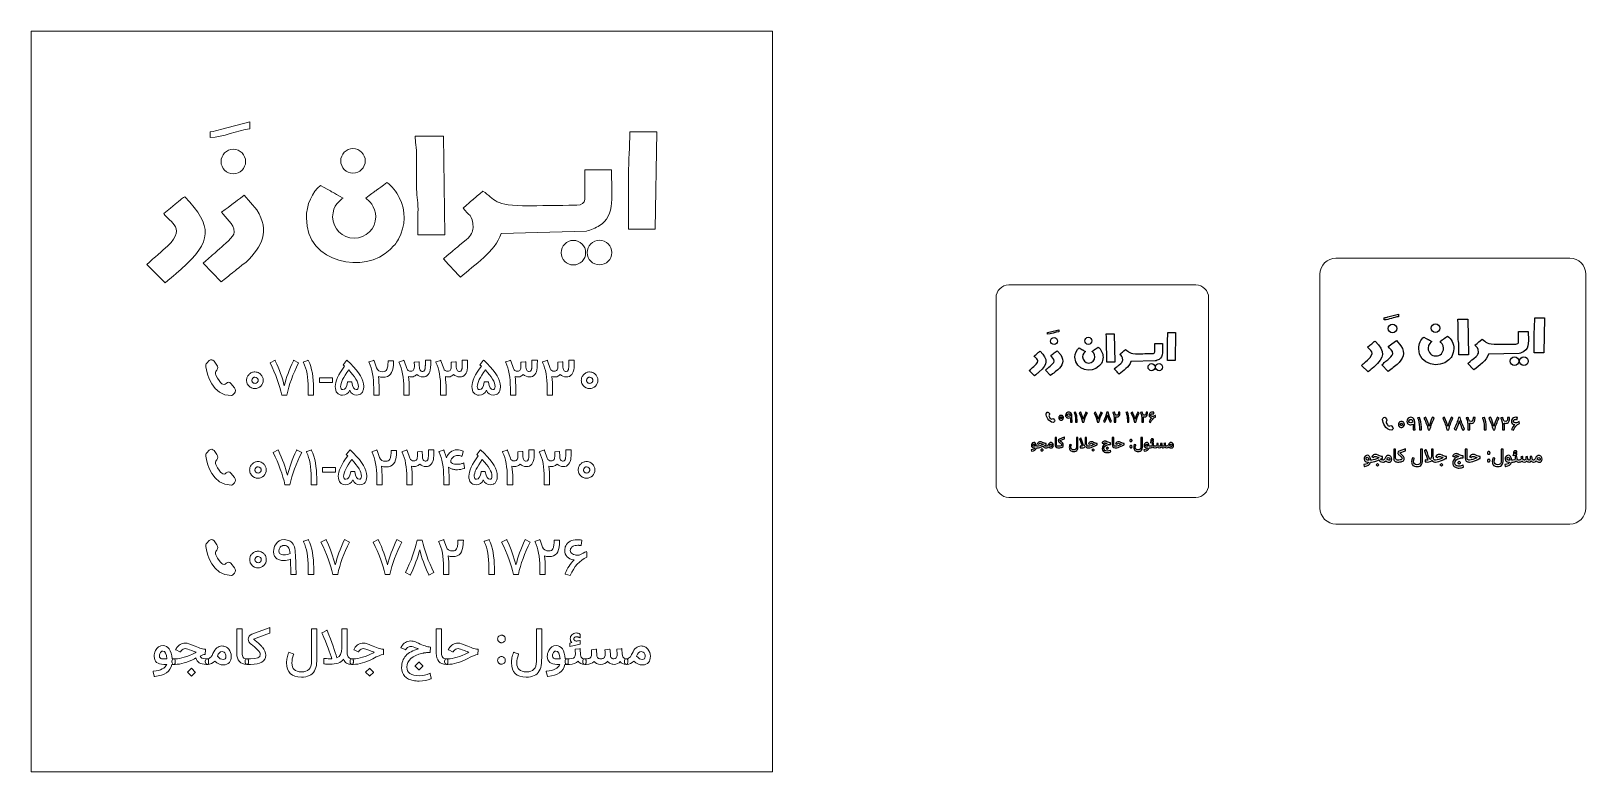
# Model space of a CAD drawing. Header units: millimetres. Extents: x -33 to 258, y -95 to 44.
import ezdxf

# ---------------------------------------------------------------- set-up
doc = ezdxf.new("R2010")
doc.units = ezdxf.units.MM
doc.header["$MEASUREMENT"] = 0
doc.layers.add('Layer 1', color=7, linetype='Continuous')

msp = doc.modelspace()

# ---------------------------------------------------------------- linework, layer by layer
at = {"layer": 'Layer 1', "color": 250, "lineweight": 18}
for points, knots in [([(-33.0567, -94.6882), (-33.0567, -94.6882), (105.7495, -94.6882), (105.7495, -94.6882), (105.7495, -94.6882), (105.7495, 44.118), (105.7495, 44.118), (105.7495, 44.118), (-33.0567, 44.118), (-33.0567, 44.118), (-33.0567, 44.118), (-33.0567, -94.6882), (-33.0567, -94.6882)], [0, 0, 0, 0, 0.25, 0.25, 0.25, 0.5, 0.5, 0.5, 0.75, 0.75, 0.75, 1, 1, 1, 1]), ([(211.2956, 1.5563), (211.2956, 1.5563), (255.0956, 1.5563), (255.0956, 1.5563), (256.7479, 1.5563), (258.0956, 0.2086), (258.0956, -1.4437), (258.0956, -1.4437), (258.0956, -45.2437), (258.0956, -45.2437), (258.0956, -46.896), (256.7479, -48.2437), (255.0956, -48.2437), (255.0956, -48.2437), (211.2956, -48.2437), (211.2956, -48.2437), (209.6433, -48.2437), (208.2956, -46.896), (208.2956, -45.2437), (208.2956, -45.2437), (208.2956, -1.4437), (208.2956, -1.4437), (208.2956, 0.2086), (209.6433, 1.5563), (211.2956, 1.5563)], [0, 0, 0, 0, 0.125, 0.125, 0.125, 0.25, 0.25, 0.25, 0.375, 0.375, 0.375, 0.5, 0.5, 0.5, 0.625, 0.625, 0.625, 0.75, 0.75, 0.75, 0.875, 0.875, 0.875, 1, 1, 1, 1]), ([(150.0391, -3.4437), (150.0391, -3.4437), (185.0439, -3.4437), (185.0439, -3.4437), (186.3644, -3.4437), (187.4415, -4.5208), (187.4415, -5.8413), (187.4415, -5.8413), (187.4415, -40.8461), (187.4415, -40.8461), (187.4415, -42.1666), (186.3644, -43.2437), (185.0439, -43.2437), (185.0439, -43.2437), (150.0391, -43.2437), (150.0391, -43.2437), (148.7186, -43.2437), (147.6415, -42.1666), (147.6415, -40.8461), (147.6415, -40.8461), (147.6415, -5.8413), (147.6415, -5.8413), (147.6415, -4.5208), (148.7186, -3.4437), (150.0391, -3.4437)], [0, 0, 0, 0, 0.125, 0.125, 0.125, 0.25, 0.25, 0.25, 0.375, 0.375, 0.375, 0.5, 0.5, 0.5, 0.625, 0.625, 0.625, 0.75, 0.75, 0.75, 0.875, 0.875, 0.875, 1, 1, 1, 1])]:
    msp.add_open_spline(points, degree=3, knots=knots, dxfattribs=at)
at = {"layer": 'Layer 1', "color": 250, "lineweight": 9}
for points, knots in [([(0.4999, 25.253), (0.4999, 25.253), (0.4999, 24.1948), (0.4999, 24.1948), (2.9107, 24.1948), (5.5519, 25.5861), (7.9073, 25.7821), (7.9073, 25.7821), (7.9073, 27.1049), (7.9073, 27.1049), (7.9073, 27.1049), (2.4262, 25.7076), (2.4262, 25.7076), (1.746, 25.4672), (1.2625, 25.3165), (0.4999, 25.253)], [0, 0, 0, 0, 0.2, 0.2, 0.2, 0.4, 0.4, 0.4, 0.6, 0.6, 0.6, 0.8, 0.8, 0.8, 1, 1, 1, 1]), ([(39.3887, 5.9409), (39.3887, 5.9409), (44.4152, 5.9409), (44.4152, 5.9409), (44.4152, 5.9409), (44.1506, 24.4594), (44.1506, 24.4594), (44.1506, 24.4594), (38.8596, 24.4594), (38.8596, 24.4594), (38.8876, 23.2022), (39.1279, 22.8717), (39.1243, 19.9621), (39.1223, 18.3736), (39.1298, 16.7851), (39.1207, 15.1966), (39.1097, 13.2785), (39.4025, 12.5536), (39.3949, 10.709), (39.3884, 9.1195), (39.3887, 7.5304), (39.3887, 5.9409)], [0, 0, 0, 0, 0.14285714, 0.14285714, 0.14285714, 0.28571429, 0.28571429, 0.28571429, 0.42857143, 0.42857143, 0.42857143, 0.57142857, 0.57142857, 0.57142857, 0.71428571, 0.71428571, 0.71428571, 0.85714286, 0.85714286, 0.85714286, 1, 1, 1, 1]), ([(78.8067, 17.052), (78.8067, 17.052), (78.8067, 6.9991), (78.8067, 6.9991), (78.8067, 6.9991), (83.8331, 6.9991), (83.8331, 6.9991), (83.8331, 6.9991), (84.0977, 25.253), (84.0977, 25.253), (84.0977, 25.253), (79.0712, 25.253), (79.0712, 25.253), (79.0712, 22.2003), (78.8067, 20.1348), (78.8067, 17.052)], [0, 0, 0, 0, 0.2, 0.2, 0.2, 0.4, 0.4, 0.4, 0.6, 0.6, 0.6, 0.8, 0.8, 0.8, 1, 1, 1, 1]), ([(4.8133, 17.3731), (6.0825, 17.3731), (7.1114, 18.402), (7.1114, 19.6712), (7.1114, 20.9404), (6.0825, 21.9693), (4.8133, 21.9693), (3.5441, 21.9693), (2.5152, 20.9404), (2.5152, 19.6712), (2.5152, 18.402), (3.5441, 17.3731), (4.8133, 17.3731)], [0, 0, 0, 0, 0.25, 0.25, 0.25, 0.5, 0.5, 0.5, 0.75, 0.75, 0.75, 1, 1, 1, 1]), ([(27.2195, 17.5039), (28.4887, 17.5039), (29.5176, 18.5328), (29.5176, 19.802), (29.5176, 21.0712), (28.4887, 22.1001), (27.2195, 22.1001), (25.9503, 22.1001), (24.9214, 21.0712), (24.9214, 19.802), (24.9214, 18.5328), (25.9503, 17.5039), (27.2195, 17.5039)], [0, 0, 0, 0, 0.25, 0.25, 0.25, 0.5, 0.5, 0.5, 0.75, 0.75, 0.75, 1, 1, 1, 1]), ([(70.6056, 12.5546), (70.6056, 11.9285), (70.0529, 11.5028), (69.1457, 11.492), (60.1353, 11.3848), (69.1457, 11.492), (60.1353, 11.3848), (53.4619, 11.2989), (53.8568, 12.6026), (51.558, 14.1419), (47.8543, 10.9673), (51.558, 14.1419), (47.8543, 10.9673), (48.8441, 9.4892), (49.7062, 9.8609), (49.7062, 7.2636), (49.7062, 6.5621), (49.2688, 5.7471), (48.4963, 5.0975), (44.1506, 1.4435), (48.4963, 5.0975), (44.1506, 1.4435), (47.3252, -1.9956), (44.1506, 1.4435), (47.3252, -1.9956), (50.0601, 0.3885), (53.7593, 2.7047), (54.9972, 6.2054), (54.9972, 6.2054), (70.9579, 6.6468), (70.9579, 6.6468), (71.7999, 6.8275), (72.6803, 7.2563), (73.3832, 7.6607), (76.4036, 9.398), (75.6321, 13.746), (75.6321, 18.1102), (75.6321, 18.1102), (70.6056, 18.1102), (70.6056, 18.1102), (70.6056, 18.1102), (70.6056, 12.5546), (70.6056, 12.5546)], [0, 0, 0, 0, 0.07142857, 0.07142857, 0.07142857, 0.14285714, 0.14285714, 0.14285714, 0.21428571, 0.21428571, 0.21428571, 0.28571429, 0.28571429, 0.28571429, 0.35714286, 0.35714286, 0.35714286, 0.42857143, 0.42857143, 0.42857143, 0.5, 0.5, 0.5, 0.57142857, 0.57142857, 0.57142857, 0.64285714, 0.64285714, 0.64285714, 0.71428571, 0.71428571, 0.71428571, 0.78571429, 0.78571429, 0.78571429, 0.85714286, 0.85714286, 0.85714286, 0.92857143, 0.92857143, 0.92857143, 1, 1, 1, 1]), ([(31.4777, 9.3267), (31.4777, 7.1), (29.6725, 5.2948), (27.4458, 5.2948), (25.2191, 5.2948), (23.4139, 7.1), (23.4139, 9.3267), (23.4139, 11.4518), (24.9031, 12.5025), (25.3676, 12.8192), (21.1348, 15.2001), (25.3676, 12.8192), (21.1348, 15.2001), (19.5913, 14.0693), (18.4893, 11.4824), (18.4893, 9.1155), (18.4893, 0.4571), (29.5449, -1.4501), (34.1715, 3.2216), (34.8093, 3.8657), (35.2931, 4.2861), (35.7324, 5.0998), (37.0811, 7.5979), (37.1827, 10.5167), (35.8767, 12.9108), (35.365, 14.0311), (34.5181, 15.0934), (33.5686, 15.7292), (29.6004, 12.8192), (33.5686, 15.7292), (29.6004, 12.8192), (30.0893, 12.4548), (31.4777, 11.2654), (31.4777, 9.3267)], [0, 0, 0, 0, 0.09090909, 0.09090909, 0.09090909, 0.18181818, 0.18181818, 0.18181818, 0.27272727, 0.27272727, 0.27272727, 0.36363636, 0.36363636, 0.36363636, 0.45454545, 0.45454545, 0.45454545, 0.54545455, 0.54545455, 0.54545455, 0.63636364, 0.63636364, 0.63636364, 0.72727273, 0.72727273, 0.72727273, 0.81818182, 0.81818182, 0.81818182, 0.90909091, 0.90909091, 0.90909091, 1, 1, 1, 1]), ([(-8.2303, 9.9091), (-7.1741, 8.3319), (-3.4173, 7.2179), (-8.3081, 3.1086), (-11.4049, 0.3853), (-8.3081, 3.1086), (-11.4049, 0.3853), (-11.4049, 0.3853), (-7.9402, -3.0568), (-7.9402, -3.0568), (-4.9492, -0.5148), (-7.9402, -3.0568), (-4.9492, -0.5148), (0.8171, 4.7734), (1.051, 7.4344), (-4.262, 13.0837), (-5.1651, 12.6059), (-4.262, 13.0837), (-8.2303, 9.9091)], [0, 0, 0, 0, 0.16666667, 0.16666667, 0.16666667, 0.33333333, 0.33333333, 0.33333333, 0.5, 0.5, 0.5, 0.66666667, 0.66666667, 0.66666667, 0.83333333, 0.83333333, 0.83333333, 1, 1, 1, 1]), ([(2.6163, 10.1737), (3.2969, 9.1573), (4.9972, 8.0391), (4.9972, 6.47), (4.9972, 5.4965), (2.9338, 4.0259), (2.2843, 3.3628), (-0.8229, 0.6499), (2.2843, 3.3628), (-0.8229, 0.6499), (-0.8229, 0.6499), (2.5526, -2.8529), (2.5526, -2.8529), (7.1874, 0.8406), (2.5526, -2.8529), (7.1874, 0.8406), (10.2937, 3.8638), (11.6919, 6.5199), (9.2208, 10.6288), (9.2208, 10.6288), (6.8491, 13.3483), (6.8491, 13.3483), (2.6163, 10.1737), (6.8491, 13.3483), (2.6163, 10.1737)], [0, 0, 0, 0, 0.125, 0.125, 0.125, 0.25, 0.25, 0.25, 0.375, 0.375, 0.375, 0.5, 0.5, 0.5, 0.625, 0.625, 0.625, 0.75, 0.75, 0.75, 0.875, 0.875, 0.875, 1, 1, 1, 1]), ([(68.4892, 0.3014), (69.7584, 0.3014), (70.7873, 1.3303), (70.7873, 2.5995), (70.7873, 3.8687), (69.7584, 4.8976), (68.4892, 4.8976), (67.22, 4.8976), (66.1911, 3.8687), (66.1911, 2.5995), (66.1911, 1.3303), (67.22, 0.3014), (68.4892, 0.3014)], [0, 0, 0, 0, 0.25, 0.25, 0.25, 0.5, 0.5, 0.5, 0.75, 0.75, 0.75, 1, 1, 1, 1]), ([(73.3834, 0.3158), (74.6526, 0.3158), (75.6815, 1.3447), (75.6815, 2.6139), (75.6815, 3.8831), (74.6526, 4.912), (73.3834, 4.912), (72.1142, 4.912), (71.0853, 3.8831), (71.0853, 2.6139), (71.0853, 1.3447), (72.1142, 0.3158), (73.3834, 0.3158)], [0, 0, 0, 0, 0.25, 0.25, 0.25, 0.5, 0.5, 0.5, 0.75, 0.75, 0.75, 1, 1, 1, 1]), ([(1.6572, -19.4716), (1.6572, -19.4716), (1.7111, -19.411), (1.7111, -19.411), (1.9402, -19.1521), (1.9567, -18.7351), (1.7494, -18.4528), (1.7494, -18.4528), (1.1966, -17.7016), (1.1966, -17.7016), (0.9737, -17.3986), (0.5783, -17.3659), (0.3198, -17.6273), (0.3198, -17.6273), (-0.1553, -18.107), (-0.1553, -18.107), (-0.3193, -18.2727), (-0.3935, -18.5232), (-0.3534, -18.7687), (-0.1383, -20.0921), (0.8232, -24.1909), (4.4763, -24.1909), (4.5585, -24.1909), (4.7938, -23.9723), (5.0158, -23.7448), (5.2761, -23.4791), (5.2939, -23.0191), (5.0537, -22.7297), (5.0537, -22.7297), (4.3635, -21.899), (4.3635, -21.899), (4.1253, -21.6119), (3.7298, -21.6067), (3.4845, -21.8884), (3.4845, -21.8884), (3.4845, -21.8884), (3.4845, -21.8884), (3.2665, -22.1382), (2.9227, -22.1671), (2.6774, -21.9525), (2.382, -21.6955), (1.9812, -21.2144), (1.5522, -20.3219), (1.4184, -20.0442), (1.4602, -19.6949), (1.6572, -19.4716)], [0, 0, 0, 0, 0.06666667, 0.06666667, 0.06666667, 0.13333333, 0.13333333, 0.13333333, 0.2, 0.2, 0.2, 0.26666667, 0.26666667, 0.26666667, 0.33333333, 0.33333333, 0.33333333, 0.4, 0.4, 0.4, 0.46666667, 0.46666667, 0.46666667, 0.53333333, 0.53333333, 0.53333333, 0.6, 0.6, 0.6, 0.66666667, 0.66666667, 0.66666667, 0.73333333, 0.73333333, 0.73333333, 0.8, 0.8, 0.8, 0.86666667, 0.86666667, 0.86666667, 0.93333333, 0.93333333, 0.93333333, 1, 1, 1, 1]), ([(7.5551, -20.4456), (7.612, -20.3618), (7.6783, -20.2828), (7.7526, -20.207), (7.8284, -20.1327), (7.909, -20.0664), (7.9912, -20.0079), (8.0749, -19.951), (8.1634, -19.902), (8.2551, -19.8625), (8.4415, -19.7851), (8.639, -19.7472), (8.8523, -19.7472), (8.9945, -19.7472), (9.1304, -19.7646), (9.2584, -19.7977), (9.3864, -19.8325), (9.508, -19.8846), (9.6265, -19.9557), (9.6471, -19.9668), (9.6692, -19.981), (9.6929, -19.9968), (9.7166, -20.0126), (9.7387, -20.0284), (9.7593, -20.0427), (9.7814, -20.0585), (9.8035, -20.0758), (9.8256, -20.0948), (9.8462, -20.1122), (9.8667, -20.1311), (9.8873, -20.1501), (9.9078, -20.1675), (9.9283, -20.1864), (9.9505, -20.2054), (10.1006, -20.3602), (10.2159, -20.5277), (10.2917, -20.7094), (10.3297, -20.8027), (10.3581, -20.8975), (10.3786, -20.997), (10.3976, -21.095), (10.4087, -21.1992), (10.4087, -21.3067), (10.4087, -21.7333), (10.2554, -22.0983), (9.9505, -22.4048), (9.9125, -22.4412), (9.8746, -22.4759), (9.8335, -22.5107), (9.794, -22.5439), (9.7529, -22.5755), (9.7087, -22.6023), (9.6265, -22.6592), (9.5381, -22.705), (9.4448, -22.7445), (9.3532, -22.7825), (9.2568, -22.8109), (9.1588, -22.8299), (9.0593, -22.8488), (8.9582, -22.8583), (8.8523, -22.8583), (8.639, -22.8583), (8.4415, -22.8204), (8.2551, -22.7461), (8.2408, -22.7398), (8.225, -22.7335), (8.2092, -22.7256), (8.1934, -22.7177), (8.1792, -22.7098), (8.165, -22.7019), (8.1508, -22.6956), (8.1366, -22.6877), (8.1208, -22.6798), (8.1065, -22.6719), (8.0923, -22.6655), (8.0797, -22.6592), (8.0212, -22.6245), (7.9643, -22.5865), (7.9106, -22.5423), (7.8569, -22.4996), (7.8032, -22.4538), (7.751, -22.4048), (7.7226, -22.3732), (7.6957, -22.3416), (7.6673, -22.3084), (7.6404, -22.2768), (7.6136, -22.2437), (7.5883, -22.2121), (7.5646, -22.1789), (7.5409, -22.1457), (7.5203, -22.1125), (7.4982, -22.0778), (7.4777, -22.043), (7.4587, -22.0082), (7.4413, -21.9735), (7.424, -21.9371), (7.4082, -21.8992), (7.3718, -21.8076), (7.3434, -21.7112), (7.3244, -21.6132), (7.307, -21.5137), (7.2975, -21.411), (7.2975, -21.3051), (7.2975, -21.1977), (7.307, -21.095), (7.3244, -20.997), (7.3434, -20.8975), (7.3718, -20.8027), (7.4113, -20.7094), (7.4492, -20.6178), (7.4966, -20.5293), (7.5551, -20.4456)], [0, 0, 0, 0, 0.02702703, 0.02702703, 0.02702703, 0.05405405, 0.05405405, 0.05405405, 0.08108108, 0.08108108, 0.08108108, 0.10810811, 0.10810811, 0.10810811, 0.13513514, 0.13513514, 0.13513514, 0.16216216, 0.16216216, 0.16216216, 0.18918919, 0.18918919, 0.18918919, 0.21621622, 0.21621622, 0.21621622, 0.24324324, 0.24324324, 0.24324324, 0.27027027, 0.27027027, 0.27027027, 0.2972973, 0.2972973, 0.2972973, 0.32432432, 0.32432432, 0.32432432, 0.35135135, 0.35135135, 0.35135135, 0.37837838, 0.37837838, 0.37837838, 0.40540541, 0.40540541, 0.40540541, 0.43243243, 0.43243243, 0.43243243, 0.45945946, 0.45945946, 0.45945946, 0.48648649, 0.48648649, 0.48648649, 0.51351351, 0.51351351, 0.51351351, 0.54054054, 0.54054054, 0.54054054, 0.56756757, 0.56756757, 0.56756757, 0.59459459, 0.59459459, 0.59459459, 0.62162162, 0.62162162, 0.62162162, 0.64864865, 0.64864865, 0.64864865, 0.67567568, 0.67567568, 0.67567568, 0.7027027, 0.7027027, 0.7027027, 0.72972973, 0.72972973, 0.72972973, 0.75675676, 0.75675676, 0.75675676, 0.78378378, 0.78378378, 0.78378378, 0.81081081, 0.81081081, 0.81081081, 0.83783784, 0.83783784, 0.83783784, 0.86486486, 0.86486486, 0.86486486, 0.89189189, 0.89189189, 0.89189189, 0.91891892, 0.91891892, 0.91891892, 0.94594595, 0.94594595, 0.94594595, 0.97297297, 0.97297297, 0.97297297, 1, 1, 1, 1]), ([(17.0465, -18.0439), (15.9752, -20.1454), (15.2342, -22.1615), (14.8234, -24.0939), (14.8234, -24.0939), (13.9022, -24.0939), (13.9022, -24.0939), (13.4835, -22.1868), (12.744, -20.1691), (11.6854, -18.0439), (11.6854, -18.0439), (12.6303, -17.562), (12.6303, -17.562), (12.6303, -17.562), (12.6713, -17.6505), (12.6713, -17.6505), (13.4392, -19.2984), (14.0033, -20.8548), (14.3604, -22.3211), (14.7222, -20.8516), (15.2863, -19.2953), (16.0558, -17.6505), (16.0558, -17.6505), (16.0969, -17.562), (16.0969, -17.562), (16.0969, -17.562), (17.0465, -18.0439), (17.0465, -18.0439)], [0, 0, 0, 0, 0.11111111, 0.11111111, 0.11111111, 0.22222222, 0.22222222, 0.22222222, 0.33333333, 0.33333333, 0.33333333, 0.44444444, 0.44444444, 0.44444444, 0.55555556, 0.55555556, 0.55555556, 0.66666667, 0.66666667, 0.66666667, 0.77777778, 0.77777778, 0.77777778, 0.88888889, 0.88888889, 0.88888889, 1, 1, 1, 1]), ([(18.8936, -17.6505), (19.5288, -19.0456), (19.848, -20.7647), (19.848, -22.8109), (19.848, -22.8109), (19.848, -24.0007), (19.848, -24.0007), (19.848, -24.0007), (19.848, -24.0939), (19.848, -24.0939), (19.848, -24.0939), (19.7548, -24.0939), (19.7548, -24.0939), (19.7548, -24.0939), (18.9252, -24.0939), (18.9252, -24.0939), (18.9252, -24.0939), (18.8336, -24.0939), (18.8336, -24.0939), (18.8336, -24.0939), (18.8336, -24.0007), (18.8336, -24.0007), (18.8336, -24.0007), (18.8336, -22.7983), (18.8336, -22.7983), (18.8336, -20.7726), (18.5429, -19.1736), (17.963, -17.9965), (17.963, -17.9965), (17.9172, -17.9048), (17.9172, -17.9048), (17.9172, -17.9048), (18.0135, -17.8669), (18.0135, -17.8669), (18.0135, -17.8669), (18.7783, -17.5983), (18.7783, -17.5983), (18.7783, -17.5983), (18.8573, -17.5715), (18.8573, -17.5715), (18.8573, -17.5715), (18.8936, -17.6505), (18.8936, -17.6505)], [0, 0, 0, 0, 0.07142857, 0.07142857, 0.07142857, 0.14285714, 0.14285714, 0.14285714, 0.21428571, 0.21428571, 0.21428571, 0.28571429, 0.28571429, 0.28571429, 0.35714286, 0.35714286, 0.35714286, 0.42857143, 0.42857143, 0.42857143, 0.5, 0.5, 0.5, 0.57142857, 0.57142857, 0.57142857, 0.64285714, 0.64285714, 0.64285714, 0.71428571, 0.71428571, 0.71428571, 0.78571429, 0.78571429, 0.78571429, 0.85714286, 0.85714286, 0.85714286, 0.92857143, 0.92857143, 0.92857143, 1, 1, 1, 1]), ([(25.2628, -24.0939), (24.8157, -24.0939), (24.4775, -23.9564), (24.2484, -23.6815), (24.0177, -23.4066), (23.9024, -23.0084), (23.9024, -22.487), (23.9024, -21.5121), (24.4886, -20.2307), (25.661, -18.6459), (25.661, -18.6459), (25.4619, -18.4547), (25.4619, -18.4547), (25.4619, -18.4547), (25.3971, -18.3947), (25.3971, -18.3947), (25.3971, -18.3947), (25.4524, -18.3299), (25.4524, -18.3299), (25.4524, -18.3299), (26.026, -17.6268), (26.026, -17.6268), (26.026, -17.6268), (26.0923, -17.5478), (26.0923, -17.5478), (26.0923, -17.5478), (26.1603, -17.6173), (26.1603, -17.6173), (26.1603, -17.6173), (26.7449, -18.1687), (26.7449, -18.1687), (28.4071, -19.8041), (29.2351, -21.2277), (29.2256, -22.4412), (29.2256, -22.7193), (29.1971, -22.9547), (29.1418, -23.149), (29.0865, -23.3529), (29.0044, -23.5251), (28.8969, -23.6673), (28.7895, -23.8063), (28.652, -23.9138), (28.4845, -23.9865), (28.3186, -24.0576), (28.1259, -24.0939), (27.9062, -24.0939), (27.32, -24.0939), (26.8855, -23.7889), (26.6059, -23.1822), (26.3341, -23.7889), (25.8869, -24.0939), (25.2628, -24.0939)], [0, 0, 0, 0, 0.05882353, 0.05882353, 0.05882353, 0.11764706, 0.11764706, 0.11764706, 0.17647059, 0.17647059, 0.17647059, 0.23529412, 0.23529412, 0.23529412, 0.29411765, 0.29411765, 0.29411765, 0.35294118, 0.35294118, 0.35294118, 0.41176471, 0.41176471, 0.41176471, 0.47058824, 0.47058824, 0.47058824, 0.52941176, 0.52941176, 0.52941176, 0.58823529, 0.58823529, 0.58823529, 0.64705882, 0.64705882, 0.64705882, 0.70588235, 0.70588235, 0.70588235, 0.76470588, 0.76470588, 0.76470588, 0.82352941, 0.82352941, 0.82352941, 0.88235294, 0.88235294, 0.88235294, 0.94117647, 0.94117647, 0.94117647, 1, 1, 1, 1]), ([(24.8978, -22.487), (24.8978, -22.6877), (24.9326, -22.8314), (25.0037, -22.9183), (25.0748, -23.0037), (25.1838, -23.0479), (25.3323, -23.0479), (25.7305, -23.0479), (26.0276, -22.5865), (26.2219, -21.6638), (26.2219, -21.6638), (26.2393, -21.5895), (26.2393, -21.5895), (26.2393, -21.5895), (26.3135, -21.5895), (26.3135, -21.5895), (26.3135, -21.5895), (26.8871, -21.5943), (26.8871, -21.5943), (26.8871, -21.5943), (26.9661, -21.5943), (26.9661, -21.5943), (26.9661, -21.5943), (26.9803, -21.6685), (26.9803, -21.6685), (27.1383, -22.5992), (27.4227, -23.0653), (27.8367, -23.0653), (27.9694, -23.0653), (28.069, -23.021), (28.1338, -22.931), (28.1985, -22.8425), (28.2302, -22.6924), (28.2302, -22.4822), (28.2302, -21.6527), (27.6234, -20.6194), (26.4115, -19.3806), (25.4019, -20.73), (24.8978, -21.7649), (24.8978, -22.487)], [0, 0, 0, 0, 0.07692308, 0.07692308, 0.07692308, 0.15384615, 0.15384615, 0.15384615, 0.23076923, 0.23076923, 0.23076923, 0.30769231, 0.30769231, 0.30769231, 0.38461538, 0.38461538, 0.38461538, 0.46153846, 0.46153846, 0.46153846, 0.53846154, 0.53846154, 0.53846154, 0.61538462, 0.61538462, 0.61538462, 0.69230769, 0.69230769, 0.69230769, 0.76923077, 0.76923077, 0.76923077, 0.84615385, 0.84615385, 0.84615385, 0.92307692, 0.92307692, 0.92307692, 1, 1, 1, 1]), ([(31.6289, -18.9603), (31.8011, -19.4501), (32.1945, -19.6966), (32.8092, -19.6966), (33.1663, -19.6966), (33.4127, -19.5686), (33.5455, -19.3111), (33.6213, -19.1578), (33.6829, -18.9493), (33.7256, -18.687), (33.7651, -18.4215), (33.7856, -18.1055), (33.7856, -17.7374), (33.7856, -17.7374), (33.7856, -17.6457), (33.7856, -17.6457), (33.7856, -17.6457), (33.8789, -17.6457), (33.8789, -17.6457), (33.8789, -17.6457), (34.7115, -17.6505), (34.7115, -17.6505), (34.7115, -17.6505), (34.8048, -17.6505), (34.8048, -17.6505), (34.8048, -17.6505), (34.8048, -17.7421), (34.8048, -17.7421), (34.8016, -17.9775), (34.7937, -18.1956), (34.7811, -18.3994), (34.7194, -19.2084), (34.5456, -19.7914), (34.2581, -20.1501), (33.9405, -20.5514), (33.4633, -20.7505), (32.8281, -20.7474), (32.4853, -20.7474), (32.2008, -20.6984), (31.9749, -20.6036), (32.065, -21.3383), (32.1108, -22.0746), (32.1108, -22.8109), (32.1108, -22.8109), (32.1108, -24.0007), (32.1108, -24.0007), (32.1108, -24.0007), (32.1108, -24.0939), (32.1108, -24.0939), (32.1108, -24.0939), (32.0176, -24.0939), (32.0176, -24.0939), (32.0176, -24.0939), (31.188, -24.0939), (31.188, -24.0939), (31.188, -24.0939), (31.0964, -24.0939), (31.0964, -24.0939), (31.0964, -24.0939), (31.0964, -24.0007), (31.0964, -24.0007), (31.0964, -24.0007), (31.0964, -22.7983), (31.0964, -22.7983), (31.0964, -20.7726), (30.8057, -19.1736), (30.2258, -17.9965), (30.2258, -17.9965), (30.18, -17.9048), (30.18, -17.9048), (30.18, -17.9048), (30.2763, -17.8669), (30.2763, -17.8669), (30.2763, -17.8669), (31.0411, -17.5983), (31.0411, -17.5983), (31.0411, -17.5983), (31.128, -17.5715), (31.128, -17.5715), (31.128, -17.5715), (31.1564, -17.6552), (31.1564, -17.6552), (31.1564, -17.6552), (31.6289, -18.9603), (31.6289, -18.9603)], [0, 0, 0, 0, 0.03571429, 0.03571429, 0.03571429, 0.07142857, 0.07142857, 0.07142857, 0.10714286, 0.10714286, 0.10714286, 0.14285714, 0.14285714, 0.14285714, 0.17857143, 0.17857143, 0.17857143, 0.21428571, 0.21428571, 0.21428571, 0.25, 0.25, 0.25, 0.28571429, 0.28571429, 0.28571429, 0.32142857, 0.32142857, 0.32142857, 0.35714286, 0.35714286, 0.35714286, 0.39285714, 0.39285714, 0.39285714, 0.42857143, 0.42857143, 0.42857143, 0.46428571, 0.46428571, 0.46428571, 0.5, 0.5, 0.5, 0.53571429, 0.53571429, 0.53571429, 0.57142857, 0.57142857, 0.57142857, 0.60714286, 0.60714286, 0.60714286, 0.64285714, 0.64285714, 0.64285714, 0.67857143, 0.67857143, 0.67857143, 0.71428571, 0.71428571, 0.71428571, 0.75, 0.75, 0.75, 0.78571429, 0.78571429, 0.78571429, 0.82142857, 0.82142857, 0.82142857, 0.85714286, 0.85714286, 0.85714286, 0.89285714, 0.89285714, 0.89285714, 0.92857143, 0.92857143, 0.92857143, 0.96428571, 0.96428571, 0.96428571, 1, 1, 1, 1]), ([(37.6078, -20.6083), (37.6979, -21.3573), (37.7437, -22.092), (37.7437, -22.8109), (37.7437, -22.8109), (37.7437, -24.0007), (37.7437, -24.0007), (37.7437, -24.0007), (37.7437, -24.0939), (37.7437, -24.0939), (37.7437, -24.0939), (37.6505, -24.0939), (37.6505, -24.0939), (37.6505, -24.0939), (36.8209, -24.0939), (36.8209, -24.0939), (36.8209, -24.0939), (36.7293, -24.0939), (36.7293, -24.0939), (36.7293, -24.0939), (36.7293, -24.0007), (36.7293, -24.0007), (36.7293, -24.0007), (36.7293, -22.7983), (36.7293, -22.7983), (36.7293, -20.7726), (36.4386, -19.1736), (35.8587, -17.9965), (35.8587, -17.9965), (35.8129, -17.9048), (35.8129, -17.9048), (35.8129, -17.9048), (35.9092, -17.8669), (35.9092, -17.8669), (35.9092, -17.8669), (36.674, -17.5983), (36.674, -17.5983), (36.674, -17.5983), (36.7609, -17.5715), (36.7609, -17.5715), (36.7609, -17.5715), (36.7893, -17.6552), (36.7893, -17.6552), (36.7893, -17.6552), (37.2981, -19.112), (37.2981, -19.112), (37.415, -19.4486), (37.671, -19.6192), (38.0628, -19.6224), (38.2999, -19.6255), (38.4689, -19.5386), (38.5716, -19.3632), (38.6759, -19.1894), (38.7249, -18.9113), (38.7154, -18.529), (38.7154, -18.529), (38.7059, -17.9886), (38.7059, -17.9886), (38.7059, -17.9886), (38.7012, -17.8954), (38.7012, -17.8954), (38.7012, -17.8954), (38.7928, -17.8906), (38.7928, -17.8906), (38.7928, -17.8906), (39.5291, -17.8669), (39.5291, -17.8669), (39.5291, -17.8669), (39.6224, -17.8669), (39.6224, -17.8669), (39.6224, -17.8669), (39.6224, -17.9601), (39.6224, -17.9601), (39.6224, -17.9601), (39.6413, -18.6269), (39.6413, -18.6269), (39.6508, -18.984), (39.7077, -19.2447), (39.812, -19.409), (39.9194, -19.5718), (40.0743, -19.654), (40.2749, -19.654), (40.444, -19.6571), (40.5656, -19.5829), (40.6367, -19.4328), (40.6541, -19.3948), (40.6699, -19.3569), (40.6826, -19.3158), (40.6952, -19.2732), (40.7047, -19.2273), (40.7142, -19.1768), (40.73, -19.0915), (40.7379, -19.0377), (40.7379, -19.0156), (40.7442, -18.9477), (40.7505, -18.8797), (40.7568, -18.8118), (40.76, -18.747), (40.7632, -18.6838), (40.7663, -18.6222), (40.7695, -18.5606), (40.7711, -18.5021), (40.7742, -18.4468), (40.7742, -18.3868), (40.7758, -18.3315), (40.779, -18.2793), (40.779, -18.2793), (40.779, -17.6647), (40.779, -17.6647), (40.779, -17.6647), (40.779, -17.5715), (40.779, -17.5715), (40.779, -17.5715), (40.8722, -17.5715), (40.8722, -17.5715), (40.8722, -17.5715), (41.6922, -17.5715), (41.6922, -17.5715), (41.6922, -17.5715), (41.7839, -17.5715), (41.7839, -17.5715), (41.7839, -17.5715), (41.7839, -17.6647), (41.7839, -17.6647), (41.7839, -17.6647), (41.7791, -18.2651), (41.7791, -18.2651), (41.7791, -18.4421), (41.7681, -18.6712), (41.7475, -18.9556), (41.7001, -19.5228), (41.5563, -19.9542), (41.3146, -20.2496), (41.0713, -20.5435), (40.7347, -20.6905), (40.3034, -20.6873), (39.8436, -20.6842), (39.458, -20.5214), (39.1499, -20.2007), (39.052, -20.3081), (38.9493, -20.3982), (38.845, -20.4708), (38.7391, -20.5435), (38.6301, -20.5988), (38.5163, -20.6352), (38.3994, -20.6731), (38.2777, -20.6905), (38.1545, -20.6905), (37.927, -20.6905), (37.7437, -20.6636), (37.6078, -20.6083)], [0, 0, 0, 0, 0.02, 0.02, 0.02, 0.04, 0.04, 0.04, 0.06, 0.06, 0.06, 0.08, 0.08, 0.08, 0.1, 0.1, 0.1, 0.12, 0.12, 0.12, 0.14, 0.14, 0.14, 0.16, 0.16, 0.16, 0.18, 0.18, 0.18, 0.2, 0.2, 0.2, 0.22, 0.22, 0.22, 0.24, 0.24, 0.24, 0.26, 0.26, 0.26, 0.28, 0.28, 0.28, 0.3, 0.3, 0.3, 0.32, 0.32, 0.32, 0.34, 0.34, 0.34, 0.36, 0.36, 0.36, 0.38, 0.38, 0.38, 0.4, 0.4, 0.4, 0.42, 0.42, 0.42, 0.44, 0.44, 0.44, 0.46, 0.46, 0.46, 0.48, 0.48, 0.48, 0.5, 0.5, 0.5, 0.52, 0.52, 0.52, 0.54, 0.54, 0.54, 0.56, 0.56, 0.56, 0.58, 0.58, 0.58, 0.6, 0.6, 0.6, 0.62, 0.62, 0.62, 0.64, 0.64, 0.64, 0.66, 0.66, 0.66, 0.68, 0.68, 0.68, 0.7, 0.7, 0.7, 0.72, 0.72, 0.72, 0.74, 0.74, 0.74, 0.76, 0.76, 0.76, 0.78, 0.78, 0.78, 0.8, 0.8, 0.8, 0.82, 0.82, 0.82, 0.84, 0.84, 0.84, 0.86, 0.86, 0.86, 0.88, 0.88, 0.88, 0.9, 0.9, 0.9, 0.92, 0.92, 0.92, 0.94, 0.94, 0.94, 0.96, 0.96, 0.96, 0.98, 0.98, 0.98, 1, 1, 1, 1]), ([(44.5142, -20.6083), (44.6043, -21.3573), (44.6501, -22.092), (44.6501, -22.8109), (44.6501, -22.8109), (44.6501, -24.0007), (44.6501, -24.0007), (44.6501, -24.0007), (44.6501, -24.0939), (44.6501, -24.0939), (44.6501, -24.0939), (44.5569, -24.0939), (44.5569, -24.0939), (44.5569, -24.0939), (43.7273, -24.0939), (43.7273, -24.0939), (43.7273, -24.0939), (43.6357, -24.0939), (43.6357, -24.0939), (43.6357, -24.0939), (43.6357, -24.0007), (43.6357, -24.0007), (43.6357, -24.0007), (43.6357, -22.7983), (43.6357, -22.7983), (43.6357, -20.7726), (43.345, -19.1736), (42.7651, -17.9965), (42.7651, -17.9965), (42.7193, -17.9048), (42.7193, -17.9048), (42.7193, -17.9048), (42.8156, -17.8669), (42.8156, -17.8669), (42.8156, -17.8669), (43.5804, -17.5983), (43.5804, -17.5983), (43.5804, -17.5983), (43.6673, -17.5715), (43.6673, -17.5715), (43.6673, -17.5715), (43.6957, -17.6552), (43.6957, -17.6552), (43.6957, -17.6552), (44.2045, -19.112), (44.2045, -19.112), (44.3214, -19.4486), (44.5774, -19.6192), (44.9692, -19.6224), (45.2063, -19.6255), (45.3753, -19.5386), (45.478, -19.3632), (45.5823, -19.1894), (45.6313, -18.9113), (45.6218, -18.529), (45.6218, -18.529), (45.6123, -17.9886), (45.6123, -17.9886), (45.6123, -17.9886), (45.6076, -17.8954), (45.6076, -17.8954), (45.6076, -17.8954), (45.6992, -17.8906), (45.6992, -17.8906), (45.6992, -17.8906), (46.4355, -17.8669), (46.4355, -17.8669), (46.4355, -17.8669), (46.5288, -17.8669), (46.5288, -17.8669), (46.5288, -17.8669), (46.5288, -17.9601), (46.5288, -17.9601), (46.5288, -17.9601), (46.5477, -18.6269), (46.5477, -18.6269), (46.5572, -18.984), (46.6141, -19.2447), (46.7184, -19.409), (46.8258, -19.5718), (46.9807, -19.654), (47.1813, -19.654), (47.3504, -19.6571), (47.472, -19.5829), (47.5431, -19.4328), (47.5605, -19.3948), (47.5763, -19.3569), (47.589, -19.3158), (47.6016, -19.2732), (47.6111, -19.2273), (47.6206, -19.1768), (47.6364, -19.0915), (47.6443, -19.0377), (47.6443, -19.0156), (47.6506, -18.9477), (47.6569, -18.8797), (47.6632, -18.8118), (47.6664, -18.747), (47.6696, -18.6838), (47.6727, -18.6222), (47.6759, -18.5606), (47.6775, -18.5021), (47.6806, -18.4468), (47.6806, -18.3868), (47.6822, -18.3315), (47.6854, -18.2793), (47.6854, -18.2793), (47.6854, -17.6647), (47.6854, -17.6647), (47.6854, -17.6647), (47.6854, -17.5715), (47.6854, -17.5715), (47.6854, -17.5715), (47.7786, -17.5715), (47.7786, -17.5715), (47.7786, -17.5715), (48.5986, -17.5715), (48.5986, -17.5715), (48.5986, -17.5715), (48.6903, -17.5715), (48.6903, -17.5715), (48.6903, -17.5715), (48.6903, -17.6647), (48.6903, -17.6647), (48.6903, -17.6647), (48.6855, -18.2651), (48.6855, -18.2651), (48.6855, -18.4421), (48.6745, -18.6712), (48.6539, -18.9556), (48.6065, -19.5228), (48.4627, -19.9542), (48.221, -20.2496), (47.9777, -20.5435), (47.6411, -20.6905), (47.2098, -20.6873), (46.75, -20.6842), (46.3644, -20.5214), (46.0563, -20.2007), (45.9584, -20.3081), (45.8557, -20.3982), (45.7514, -20.4708), (45.6455, -20.5435), (45.5365, -20.5988), (45.4227, -20.6352), (45.3058, -20.6731), (45.1841, -20.6905), (45.0609, -20.6905), (44.8334, -20.6905), (44.6501, -20.6636), (44.5142, -20.6083)], [0, 0, 0, 0, 0.02, 0.02, 0.02, 0.04, 0.04, 0.04, 0.06, 0.06, 0.06, 0.08, 0.08, 0.08, 0.1, 0.1, 0.1, 0.12, 0.12, 0.12, 0.14, 0.14, 0.14, 0.16, 0.16, 0.16, 0.18, 0.18, 0.18, 0.2, 0.2, 0.2, 0.22, 0.22, 0.22, 0.24, 0.24, 0.24, 0.26, 0.26, 0.26, 0.28, 0.28, 0.28, 0.3, 0.3, 0.3, 0.32, 0.32, 0.32, 0.34, 0.34, 0.34, 0.36, 0.36, 0.36, 0.38, 0.38, 0.38, 0.4, 0.4, 0.4, 0.42, 0.42, 0.42, 0.44, 0.44, 0.44, 0.46, 0.46, 0.46, 0.48, 0.48, 0.48, 0.5, 0.5, 0.5, 0.52, 0.52, 0.52, 0.54, 0.54, 0.54, 0.56, 0.56, 0.56, 0.58, 0.58, 0.58, 0.6, 0.6, 0.6, 0.62, 0.62, 0.62, 0.64, 0.64, 0.64, 0.66, 0.66, 0.66, 0.68, 0.68, 0.68, 0.7, 0.7, 0.7, 0.72, 0.72, 0.72, 0.74, 0.74, 0.74, 0.76, 0.76, 0.76, 0.78, 0.78, 0.78, 0.8, 0.8, 0.8, 0.82, 0.82, 0.82, 0.84, 0.84, 0.84, 0.86, 0.86, 0.86, 0.88, 0.88, 0.88, 0.9, 0.9, 0.9, 0.92, 0.92, 0.92, 0.94, 0.94, 0.94, 0.96, 0.96, 0.96, 0.98, 0.98, 0.98, 1, 1, 1, 1]), ([(50.8565, -24.0939), (50.4094, -24.0939), (50.0712, -23.9564), (49.8421, -23.6815), (49.6114, -23.4066), (49.4961, -23.0084), (49.4961, -22.487), (49.4961, -21.5121), (50.0823, -20.2307), (51.2547, -18.6459), (51.2547, -18.6459), (51.0556, -18.4547), (51.0556, -18.4547), (51.0556, -18.4547), (50.9908, -18.3947), (50.9908, -18.3947), (50.9908, -18.3947), (51.0461, -18.3299), (51.0461, -18.3299), (51.0461, -18.3299), (51.6197, -17.6268), (51.6197, -17.6268), (51.6197, -17.6268), (51.686, -17.5478), (51.686, -17.5478), (51.686, -17.5478), (51.754, -17.6173), (51.754, -17.6173), (51.754, -17.6173), (52.3386, -18.1687), (52.3386, -18.1687), (54.0008, -19.8041), (54.8288, -21.2277), (54.8193, -22.4412), (54.8193, -22.7193), (54.7908, -22.9547), (54.7355, -23.149), (54.6802, -23.3529), (54.5981, -23.5251), (54.4906, -23.6673), (54.3832, -23.8063), (54.2457, -23.9138), (54.0782, -23.9865), (53.9123, -24.0576), (53.7196, -24.0939), (53.4999, -24.0939), (52.9137, -24.0939), (52.4792, -23.7889), (52.1996, -23.1822), (51.9278, -23.7889), (51.4806, -24.0939), (50.8565, -24.0939)], [0, 0, 0, 0, 0.05882353, 0.05882353, 0.05882353, 0.11764706, 0.11764706, 0.11764706, 0.17647059, 0.17647059, 0.17647059, 0.23529412, 0.23529412, 0.23529412, 0.29411765, 0.29411765, 0.29411765, 0.35294118, 0.35294118, 0.35294118, 0.41176471, 0.41176471, 0.41176471, 0.47058824, 0.47058824, 0.47058824, 0.52941176, 0.52941176, 0.52941176, 0.58823529, 0.58823529, 0.58823529, 0.64705882, 0.64705882, 0.64705882, 0.70588235, 0.70588235, 0.70588235, 0.76470588, 0.76470588, 0.76470588, 0.82352941, 0.82352941, 0.82352941, 0.88235294, 0.88235294, 0.88235294, 0.94117647, 0.94117647, 0.94117647, 1, 1, 1, 1]), ([(50.4915, -22.487), (50.4915, -22.6877), (50.5263, -22.8314), (50.5974, -22.9183), (50.6685, -23.0037), (50.7775, -23.0479), (50.926, -23.0479), (51.3242, -23.0479), (51.6213, -22.5865), (51.8156, -21.6638), (51.8156, -21.6638), (51.833, -21.5895), (51.833, -21.5895), (51.833, -21.5895), (51.9072, -21.5895), (51.9072, -21.5895), (51.9072, -21.5895), (52.4808, -21.5943), (52.4808, -21.5943), (52.4808, -21.5943), (52.5598, -21.5943), (52.5598, -21.5943), (52.5598, -21.5943), (52.574, -21.6685), (52.574, -21.6685), (52.732, -22.5992), (53.0164, -23.0653), (53.4304, -23.0653), (53.5631, -23.0653), (53.6627, -23.021), (53.7275, -22.931), (53.7922, -22.8425), (53.8239, -22.6924), (53.8239, -22.4822), (53.8239, -21.6527), (53.2171, -20.6194), (52.0052, -19.3806), (50.9956, -20.73), (50.4915, -21.7649), (50.4915, -22.487)], [0, 0, 0, 0, 0.07692308, 0.07692308, 0.07692308, 0.15384615, 0.15384615, 0.15384615, 0.23076923, 0.23076923, 0.23076923, 0.30769231, 0.30769231, 0.30769231, 0.38461538, 0.38461538, 0.38461538, 0.46153846, 0.46153846, 0.46153846, 0.53846154, 0.53846154, 0.53846154, 0.61538462, 0.61538462, 0.61538462, 0.69230769, 0.69230769, 0.69230769, 0.76923077, 0.76923077, 0.76923077, 0.84615385, 0.84615385, 0.84615385, 0.92307692, 0.92307692, 0.92307692, 1, 1, 1, 1]), ([(57.5686, -20.6083), (57.6587, -21.3573), (57.7045, -22.092), (57.7045, -22.8109), (57.7045, -22.8109), (57.7045, -24.0007), (57.7045, -24.0007), (57.7045, -24.0007), (57.7045, -24.0939), (57.7045, -24.0939), (57.7045, -24.0939), (57.6113, -24.0939), (57.6113, -24.0939), (57.6113, -24.0939), (56.7817, -24.0939), (56.7817, -24.0939), (56.7817, -24.0939), (56.6901, -24.0939), (56.6901, -24.0939), (56.6901, -24.0939), (56.6901, -24.0007), (56.6901, -24.0007), (56.6901, -24.0007), (56.6901, -22.7983), (56.6901, -22.7983), (56.6901, -20.7726), (56.3994, -19.1736), (55.8195, -17.9965), (55.8195, -17.9965), (55.7737, -17.9048), (55.7737, -17.9048), (55.7737, -17.9048), (55.87, -17.8669), (55.87, -17.8669), (55.87, -17.8669), (56.6348, -17.5983), (56.6348, -17.5983), (56.6348, -17.5983), (56.7217, -17.5715), (56.7217, -17.5715), (56.7217, -17.5715), (56.7501, -17.6552), (56.7501, -17.6552), (56.7501, -17.6552), (57.2589, -19.112), (57.2589, -19.112), (57.3758, -19.4486), (57.6318, -19.6192), (58.0236, -19.6224), (58.2607, -19.6255), (58.4297, -19.5386), (58.5324, -19.3632), (58.6367, -19.1894), (58.6857, -18.9113), (58.6762, -18.529), (58.6762, -18.529), (58.6667, -17.9886), (58.6667, -17.9886), (58.6667, -17.9886), (58.662, -17.8954), (58.662, -17.8954), (58.662, -17.8954), (58.7536, -17.8906), (58.7536, -17.8906), (58.7536, -17.8906), (59.4899, -17.8669), (59.4899, -17.8669), (59.4899, -17.8669), (59.5832, -17.8669), (59.5832, -17.8669), (59.5832, -17.8669), (59.5832, -17.9601), (59.5832, -17.9601), (59.5832, -17.9601), (59.6021, -18.6269), (59.6021, -18.6269), (59.6116, -18.984), (59.6685, -19.2447), (59.7728, -19.409), (59.8802, -19.5718), (60.0351, -19.654), (60.2357, -19.654), (60.4048, -19.6571), (60.5264, -19.5829), (60.5975, -19.4328), (60.6149, -19.3948), (60.6307, -19.3569), (60.6434, -19.3158), (60.656, -19.2732), (60.6655, -19.2273), (60.675, -19.1768), (60.6908, -19.0915), (60.6987, -19.0377), (60.6987, -19.0156), (60.705, -18.9477), (60.7113, -18.8797), (60.7176, -18.8118), (60.7208, -18.747), (60.724, -18.6838), (60.7271, -18.6222), (60.7303, -18.5606), (60.7319, -18.5021), (60.735, -18.4468), (60.735, -18.3868), (60.7366, -18.3315), (60.7398, -18.2793), (60.7398, -18.2793), (60.7398, -17.6647), (60.7398, -17.6647), (60.7398, -17.6647), (60.7398, -17.5715), (60.7398, -17.5715), (60.7398, -17.5715), (60.833, -17.5715), (60.833, -17.5715), (60.833, -17.5715), (61.653, -17.5715), (61.653, -17.5715), (61.653, -17.5715), (61.7447, -17.5715), (61.7447, -17.5715), (61.7447, -17.5715), (61.7447, -17.6647), (61.7447, -17.6647), (61.7447, -17.6647), (61.7399, -18.2651), (61.7399, -18.2651), (61.7399, -18.4421), (61.7289, -18.6712), (61.7083, -18.9556), (61.6609, -19.5228), (61.5171, -19.9542), (61.2754, -20.2496), (61.0321, -20.5435), (60.6955, -20.6905), (60.2642, -20.6873), (59.8044, -20.6842), (59.4188, -20.5214), (59.1107, -20.2007), (59.0128, -20.3081), (58.9101, -20.3982), (58.8058, -20.4708), (58.6999, -20.5435), (58.5909, -20.5988), (58.4771, -20.6352), (58.3602, -20.6731), (58.2385, -20.6905), (58.1153, -20.6905), (57.8878, -20.6905), (57.7045, -20.6636), (57.5686, -20.6083)], [0, 0, 0, 0, 0.02, 0.02, 0.02, 0.04, 0.04, 0.04, 0.06, 0.06, 0.06, 0.08, 0.08, 0.08, 0.1, 0.1, 0.1, 0.12, 0.12, 0.12, 0.14, 0.14, 0.14, 0.16, 0.16, 0.16, 0.18, 0.18, 0.18, 0.2, 0.2, 0.2, 0.22, 0.22, 0.22, 0.24, 0.24, 0.24, 0.26, 0.26, 0.26, 0.28, 0.28, 0.28, 0.3, 0.3, 0.3, 0.32, 0.32, 0.32, 0.34, 0.34, 0.34, 0.36, 0.36, 0.36, 0.38, 0.38, 0.38, 0.4, 0.4, 0.4, 0.42, 0.42, 0.42, 0.44, 0.44, 0.44, 0.46, 0.46, 0.46, 0.48, 0.48, 0.48, 0.5, 0.5, 0.5, 0.52, 0.52, 0.52, 0.54, 0.54, 0.54, 0.56, 0.56, 0.56, 0.58, 0.58, 0.58, 0.6, 0.6, 0.6, 0.62, 0.62, 0.62, 0.64, 0.64, 0.64, 0.66, 0.66, 0.66, 0.68, 0.68, 0.68, 0.7, 0.7, 0.7, 0.72, 0.72, 0.72, 0.74, 0.74, 0.74, 0.76, 0.76, 0.76, 0.78, 0.78, 0.78, 0.8, 0.8, 0.8, 0.82, 0.82, 0.82, 0.84, 0.84, 0.84, 0.86, 0.86, 0.86, 0.88, 0.88, 0.88, 0.9, 0.9, 0.9, 0.92, 0.92, 0.92, 0.94, 0.94, 0.94, 0.96, 0.96, 0.96, 0.98, 0.98, 0.98, 1, 1, 1, 1]), ([(64.475, -20.6083), (64.5651, -21.3573), (64.6109, -22.092), (64.6109, -22.8109), (64.6109, -22.8109), (64.6109, -24.0007), (64.6109, -24.0007), (64.6109, -24.0007), (64.6109, -24.0939), (64.6109, -24.0939), (64.6109, -24.0939), (64.5177, -24.0939), (64.5177, -24.0939), (64.5177, -24.0939), (63.6881, -24.0939), (63.6881, -24.0939), (63.6881, -24.0939), (63.5965, -24.0939), (63.5965, -24.0939), (63.5965, -24.0939), (63.5965, -24.0007), (63.5965, -24.0007), (63.5965, -24.0007), (63.5965, -22.7983), (63.5965, -22.7983), (63.5965, -20.7726), (63.3058, -19.1736), (62.7259, -17.9965), (62.7259, -17.9965), (62.6801, -17.9048), (62.6801, -17.9048), (62.6801, -17.9048), (62.7764, -17.8669), (62.7764, -17.8669), (62.7764, -17.8669), (63.5412, -17.5983), (63.5412, -17.5983), (63.5412, -17.5983), (63.6281, -17.5715), (63.6281, -17.5715), (63.6281, -17.5715), (63.6565, -17.6552), (63.6565, -17.6552), (63.6565, -17.6552), (64.1653, -19.112), (64.1653, -19.112), (64.2822, -19.4486), (64.5382, -19.6192), (64.93, -19.6224), (65.1671, -19.6255), (65.3361, -19.5386), (65.4388, -19.3632), (65.5431, -19.1894), (65.5921, -18.9113), (65.5826, -18.529), (65.5826, -18.529), (65.5731, -17.9886), (65.5731, -17.9886), (65.5731, -17.9886), (65.5684, -17.8954), (65.5684, -17.8954), (65.5684, -17.8954), (65.66, -17.8906), (65.66, -17.8906), (65.66, -17.8906), (66.3963, -17.8669), (66.3963, -17.8669), (66.3963, -17.8669), (66.4896, -17.8669), (66.4896, -17.8669), (66.4896, -17.8669), (66.4896, -17.9601), (66.4896, -17.9601), (66.4896, -17.9601), (66.5085, -18.6269), (66.5085, -18.6269), (66.518, -18.984), (66.5749, -19.2447), (66.6792, -19.409), (66.7866, -19.5718), (66.9415, -19.654), (67.1421, -19.654), (67.3112, -19.6571), (67.4328, -19.5829), (67.5039, -19.4328), (67.5213, -19.3948), (67.5371, -19.3569), (67.5498, -19.3158), (67.5624, -19.2732), (67.5719, -19.2273), (67.5814, -19.1768), (67.5972, -19.0915), (67.6051, -19.0377), (67.6051, -19.0156), (67.6114, -18.9477), (67.6177, -18.8797), (67.624, -18.8118), (67.6272, -18.747), (67.6304, -18.6838), (67.6335, -18.6222), (67.6367, -18.5606), (67.6383, -18.5021), (67.6414, -18.4468), (67.6414, -18.3868), (67.643, -18.3315), (67.6462, -18.2793), (67.6462, -18.2793), (67.6462, -17.6647), (67.6462, -17.6647), (67.6462, -17.6647), (67.6462, -17.5715), (67.6462, -17.5715), (67.6462, -17.5715), (67.7394, -17.5715), (67.7394, -17.5715), (67.7394, -17.5715), (68.5594, -17.5715), (68.5594, -17.5715), (68.5594, -17.5715), (68.6511, -17.5715), (68.6511, -17.5715), (68.6511, -17.5715), (68.6511, -17.6647), (68.6511, -17.6647), (68.6511, -17.6647), (68.6463, -18.2651), (68.6463, -18.2651), (68.6463, -18.4421), (68.6353, -18.6712), (68.6147, -18.9556), (68.5673, -19.5228), (68.4235, -19.9542), (68.1818, -20.2496), (67.9385, -20.5435), (67.6019, -20.6905), (67.1706, -20.6873), (66.7108, -20.6842), (66.3252, -20.5214), (66.0171, -20.2007), (65.9192, -20.3081), (65.8165, -20.3982), (65.7122, -20.4708), (65.6063, -20.5435), (65.4973, -20.5988), (65.3835, -20.6352), (65.2666, -20.6731), (65.1449, -20.6905), (65.0217, -20.6905), (64.7942, -20.6905), (64.6109, -20.6636), (64.475, -20.6083)], [0, 0, 0, 0, 0.02, 0.02, 0.02, 0.04, 0.04, 0.04, 0.06, 0.06, 0.06, 0.08, 0.08, 0.08, 0.1, 0.1, 0.1, 0.12, 0.12, 0.12, 0.14, 0.14, 0.14, 0.16, 0.16, 0.16, 0.18, 0.18, 0.18, 0.2, 0.2, 0.2, 0.22, 0.22, 0.22, 0.24, 0.24, 0.24, 0.26, 0.26, 0.26, 0.28, 0.28, 0.28, 0.3, 0.3, 0.3, 0.32, 0.32, 0.32, 0.34, 0.34, 0.34, 0.36, 0.36, 0.36, 0.38, 0.38, 0.38, 0.4, 0.4, 0.4, 0.42, 0.42, 0.42, 0.44, 0.44, 0.44, 0.46, 0.46, 0.46, 0.48, 0.48, 0.48, 0.5, 0.5, 0.5, 0.52, 0.52, 0.52, 0.54, 0.54, 0.54, 0.56, 0.56, 0.56, 0.58, 0.58, 0.58, 0.6, 0.6, 0.6, 0.62, 0.62, 0.62, 0.64, 0.64, 0.64, 0.66, 0.66, 0.66, 0.68, 0.68, 0.68, 0.7, 0.7, 0.7, 0.72, 0.72, 0.72, 0.74, 0.74, 0.74, 0.76, 0.76, 0.76, 0.78, 0.78, 0.78, 0.8, 0.8, 0.8, 0.82, 0.82, 0.82, 0.84, 0.84, 0.84, 0.86, 0.86, 0.86, 0.88, 0.88, 0.88, 0.9, 0.9, 0.9, 0.92, 0.92, 0.92, 0.94, 0.94, 0.94, 0.96, 0.96, 0.96, 0.98, 0.98, 0.98, 1, 1, 1, 1]), ([(70.2327, -20.4456), (70.2896, -20.3618), (70.3559, -20.2828), (70.4302, -20.207), (70.506, -20.1327), (70.5866, -20.0664), (70.6688, -20.0079), (70.7525, -19.951), (70.841, -19.902), (70.9327, -19.8625), (71.1191, -19.7851), (71.3166, -19.7472), (71.5299, -19.7472), (71.6721, -19.7472), (71.808, -19.7646), (71.936, -19.7977), (72.064, -19.8325), (72.1856, -19.8846), (72.3041, -19.9557), (72.3247, -19.9668), (72.3468, -19.981), (72.3705, -19.9968), (72.3942, -20.0126), (72.4163, -20.0284), (72.4369, -20.0427), (72.459, -20.0585), (72.4811, -20.0758), (72.5032, -20.0948), (72.5238, -20.1122), (72.5443, -20.1311), (72.5649, -20.1501), (72.5854, -20.1675), (72.6059, -20.1864), (72.6281, -20.2054), (72.7782, -20.3602), (72.8935, -20.5277), (72.9693, -20.7094), (73.0073, -20.8027), (73.0357, -20.8975), (73.0562, -20.997), (73.0752, -21.095), (73.0863, -21.1992), (73.0863, -21.3067), (73.0863, -21.7333), (72.933, -22.0983), (72.6281, -22.4048), (72.5901, -22.4412), (72.5522, -22.4759), (72.5111, -22.5107), (72.4716, -22.5439), (72.4305, -22.5755), (72.3863, -22.6023), (72.3041, -22.6592), (72.2157, -22.705), (72.1224, -22.7445), (72.0308, -22.7825), (71.9344, -22.8109), (71.8364, -22.8299), (71.7369, -22.8488), (71.6358, -22.8583), (71.5299, -22.8583), (71.3166, -22.8583), (71.1191, -22.8204), (70.9327, -22.7461), (70.9184, -22.7398), (70.9026, -22.7335), (70.8868, -22.7256), (70.871, -22.7177), (70.8568, -22.7098), (70.8426, -22.7019), (70.8284, -22.6956), (70.8142, -22.6877), (70.7984, -22.6798), (70.7841, -22.6719), (70.7699, -22.6655), (70.7573, -22.6592), (70.6988, -22.6245), (70.6419, -22.5865), (70.5882, -22.5423), (70.5345, -22.4996), (70.4808, -22.4538), (70.4286, -22.4048), (70.4002, -22.3732), (70.3733, -22.3416), (70.3449, -22.3084), (70.318, -22.2768), (70.2912, -22.2437), (70.2659, -22.2121), (70.2422, -22.1789), (70.2185, -22.1457), (70.1979, -22.1125), (70.1758, -22.0778), (70.1553, -22.043), (70.1363, -22.0082), (70.1189, -21.9735), (70.1016, -21.9371), (70.0858, -21.8992), (70.0494, -21.8076), (70.021, -21.7112), (70.002, -21.6132), (69.9846, -21.5137), (69.9751, -21.411), (69.9751, -21.3051), (69.9751, -21.1977), (69.9846, -21.095), (70.002, -20.997), (70.021, -20.8975), (70.0494, -20.8027), (70.0889, -20.7094), (70.1268, -20.6178), (70.1742, -20.5293), (70.2327, -20.4456)], [0, 0, 0, 0, 0.02702703, 0.02702703, 0.02702703, 0.05405405, 0.05405405, 0.05405405, 0.08108108, 0.08108108, 0.08108108, 0.10810811, 0.10810811, 0.10810811, 0.13513514, 0.13513514, 0.13513514, 0.16216216, 0.16216216, 0.16216216, 0.18918919, 0.18918919, 0.18918919, 0.21621622, 0.21621622, 0.21621622, 0.24324324, 0.24324324, 0.24324324, 0.27027027, 0.27027027, 0.27027027, 0.2972973, 0.2972973, 0.2972973, 0.32432432, 0.32432432, 0.32432432, 0.35135135, 0.35135135, 0.35135135, 0.37837838, 0.37837838, 0.37837838, 0.40540541, 0.40540541, 0.40540541, 0.43243243, 0.43243243, 0.43243243, 0.45945946, 0.45945946, 0.45945946, 0.48648649, 0.48648649, 0.48648649, 0.51351351, 0.51351351, 0.51351351, 0.54054054, 0.54054054, 0.54054054, 0.56756757, 0.56756757, 0.56756757, 0.59459459, 0.59459459, 0.59459459, 0.62162162, 0.62162162, 0.62162162, 0.64864865, 0.64864865, 0.64864865, 0.67567568, 0.67567568, 0.67567568, 0.7027027, 0.7027027, 0.7027027, 0.72972973, 0.72972973, 0.72972973, 0.75675676, 0.75675676, 0.75675676, 0.78378378, 0.78378378, 0.78378378, 0.81081081, 0.81081081, 0.81081081, 0.83783784, 0.83783784, 0.83783784, 0.86486486, 0.86486486, 0.86486486, 0.89189189, 0.89189189, 0.89189189, 0.91891892, 0.91891892, 0.91891892, 0.94594595, 0.94594595, 0.94594595, 0.97297297, 0.97297297, 0.97297297, 1, 1, 1, 1]), ([(8.2882, -21.3114), (8.2882, -21.343), (8.2898, -21.3731), (8.2946, -21.4047), (8.2993, -21.4347), (8.3072, -21.4647), (8.3151, -21.4947), (8.3246, -21.5232), (8.3356, -21.5516), (8.3483, -21.5785), (8.3609, -21.6037), (8.3751, -21.629), (8.3941, -21.6511), (8.4131, -21.6748), (8.4336, -21.6985), (8.4541, -21.7238), (8.4857, -21.7507), (8.5158, -21.776), (8.5474, -21.7981), (8.5774, -21.8186), (8.6106, -21.836), (8.6438, -21.8486), (8.7149, -21.8771), (8.7923, -21.8913), (8.876, -21.8945), (9.0388, -21.8913), (9.1778, -21.8344), (9.2932, -21.7238), (9.3485, -21.6685), (9.3895, -21.6053), (9.418, -21.5342), (9.4322, -21.4995), (9.4433, -21.4647), (9.4496, -21.4268), (9.4559, -21.3904), (9.4591, -21.3509), (9.4591, -21.3114), (9.4591, -21.2277), (9.4448, -21.1518), (9.418, -21.0839), (9.4053, -21.0507), (9.388, -21.0191), (9.3658, -20.9875), (9.3453, -20.9575), (9.32, -20.9259), (9.2932, -20.8943), (9.1778, -20.7837), (9.0372, -20.7284), (8.8713, -20.7284), (8.8318, -20.7284), (8.7923, -20.7316), (8.7528, -20.7395), (8.7149, -20.7474), (8.6785, -20.7568), (8.6438, -20.7695), (8.6232, -20.779), (8.6011, -20.79), (8.579, -20.8027), (8.5584, -20.8153), (8.5379, -20.8279), (8.5173, -20.8437), (8.4968, -20.8595), (8.4763, -20.8769), (8.4541, -20.8943), (8.3435, -21.0096), (8.2882, -21.1487), (8.2882, -21.3114)], [0, 0, 0, 0, 0.04545455, 0.04545455, 0.04545455, 0.09090909, 0.09090909, 0.09090909, 0.13636364, 0.13636364, 0.13636364, 0.18181818, 0.18181818, 0.18181818, 0.22727273, 0.22727273, 0.22727273, 0.27272727, 0.27272727, 0.27272727, 0.31818182, 0.31818182, 0.31818182, 0.36363636, 0.36363636, 0.36363636, 0.40909091, 0.40909091, 0.40909091, 0.45454545, 0.45454545, 0.45454545, 0.5, 0.5, 0.5, 0.54545455, 0.54545455, 0.54545455, 0.59090909, 0.59090909, 0.59090909, 0.63636364, 0.63636364, 0.63636364, 0.68181818, 0.68181818, 0.68181818, 0.72727273, 0.72727273, 0.72727273, 0.77272727, 0.77272727, 0.77272727, 0.81818182, 0.81818182, 0.81818182, 0.86363636, 0.86363636, 0.86363636, 0.90909091, 0.90909091, 0.90909091, 0.95454545, 0.95454545, 0.95454545, 1, 1, 1, 1]), ([(23.3051, -21.7286), (23.3051, -21.7286), (21.0456, -21.7286), (21.0456, -21.7286), (21.0456, -21.7286), (20.954, -21.7286), (20.954, -21.7286), (20.954, -21.7286), (20.954, -21.6353), (20.954, -21.6353), (20.954, -21.6353), (20.954, -20.937), (20.954, -20.937), (20.954, -20.937), (20.954, -20.8437), (20.954, -20.8437), (20.954, -20.8437), (21.0456, -20.8437), (21.0456, -20.8437), (21.0456, -20.8437), (23.3051, -20.8437), (23.3051, -20.8437), (23.3051, -20.8437), (23.3983, -20.8437), (23.3983, -20.8437), (23.3983, -20.8437), (23.3983, -20.937), (23.3983, -20.937), (23.3983, -20.937), (23.3983, -21.6353), (23.3983, -21.6353), (23.3983, -21.6353), (23.3983, -21.7286), (23.3983, -21.7286), (23.3983, -21.7286), (23.3051, -21.7286), (23.3051, -21.7286)], [0, 0, 0, 0, 0.08333333, 0.08333333, 0.08333333, 0.16666667, 0.16666667, 0.16666667, 0.25, 0.25, 0.25, 0.33333333, 0.33333333, 0.33333333, 0.41666667, 0.41666667, 0.41666667, 0.5, 0.5, 0.5, 0.58333333, 0.58333333, 0.58333333, 0.66666667, 0.66666667, 0.66666667, 0.75, 0.75, 0.75, 0.83333333, 0.83333333, 0.83333333, 0.91666667, 0.91666667, 0.91666667, 1, 1, 1, 1]), ([(70.9658, -21.3114), (70.9658, -21.343), (70.9674, -21.3731), (70.9722, -21.4047), (70.9769, -21.4347), (70.9848, -21.4647), (70.9927, -21.4947), (71.0022, -21.5232), (71.0132, -21.5516), (71.0259, -21.5785), (71.0385, -21.6037), (71.0527, -21.629), (71.0717, -21.6511), (71.0907, -21.6748), (71.1112, -21.6985), (71.1317, -21.7238), (71.1633, -21.7507), (71.1934, -21.776), (71.225, -21.7981), (71.255, -21.8186), (71.2882, -21.836), (71.3214, -21.8486), (71.3925, -21.8771), (71.4699, -21.8913), (71.5536, -21.8945), (71.7164, -21.8913), (71.8554, -21.8344), (71.9708, -21.7238), (72.0261, -21.6685), (72.0671, -21.6053), (72.0956, -21.5342), (72.1098, -21.4995), (72.1209, -21.4647), (72.1272, -21.4268), (72.1335, -21.3904), (72.1367, -21.3509), (72.1367, -21.3114), (72.1367, -21.2277), (72.1224, -21.1518), (72.0956, -21.0839), (72.0829, -21.0507), (72.0656, -21.0191), (72.0434, -20.9875), (72.0229, -20.9575), (71.9976, -20.9259), (71.9708, -20.8943), (71.8554, -20.7837), (71.7148, -20.7284), (71.5489, -20.7284), (71.5094, -20.7284), (71.4699, -20.7316), (71.4304, -20.7395), (71.3925, -20.7474), (71.3561, -20.7568), (71.3214, -20.7695), (71.3008, -20.779), (71.2787, -20.79), (71.2566, -20.8027), (71.236, -20.8153), (71.2155, -20.8279), (71.1949, -20.8437), (71.1744, -20.8595), (71.1539, -20.8769), (71.1317, -20.8943), (71.0211, -21.0096), (70.9658, -21.1487), (70.9658, -21.3114)], [0, 0, 0, 0, 0.04545455, 0.04545455, 0.04545455, 0.09090909, 0.09090909, 0.09090909, 0.13636364, 0.13636364, 0.13636364, 0.18181818, 0.18181818, 0.18181818, 0.22727273, 0.22727273, 0.22727273, 0.27272727, 0.27272727, 0.27272727, 0.31818182, 0.31818182, 0.31818182, 0.36363636, 0.36363636, 0.36363636, 0.40909091, 0.40909091, 0.40909091, 0.45454545, 0.45454545, 0.45454545, 0.5, 0.5, 0.5, 0.54545455, 0.54545455, 0.54545455, 0.59090909, 0.59090909, 0.59090909, 0.63636364, 0.63636364, 0.63636364, 0.68181818, 0.68181818, 0.68181818, 0.72727273, 0.72727273, 0.72727273, 0.77272727, 0.77272727, 0.77272727, 0.81818182, 0.81818182, 0.81818182, 0.86363636, 0.86363636, 0.86363636, 0.90909091, 0.90909091, 0.90909091, 0.95454545, 0.95454545, 0.95454545, 1, 1, 1, 1]), ([(1.6572, -36.2591), (1.6572, -36.2591), (1.7111, -36.1985), (1.7111, -36.1985), (1.9402, -35.9396), (1.9567, -35.5226), (1.7494, -35.2403), (1.7494, -35.2403), (1.1966, -34.4891), (1.1966, -34.4891), (0.9737, -34.1861), (0.5783, -34.1534), (0.3198, -34.4148), (0.3198, -34.4148), (-0.1553, -34.8945), (-0.1553, -34.8945), (-0.3193, -35.0602), (-0.3935, -35.3107), (-0.3534, -35.5562), (-0.1383, -36.8796), (0.8232, -40.9784), (4.4763, -40.9784), (4.5585, -40.9784), (4.7938, -40.7598), (5.0158, -40.5323), (5.2761, -40.2666), (5.2939, -39.8066), (5.0537, -39.5172), (5.0537, -39.5172), (4.3635, -38.6865), (4.3635, -38.6865), (4.1253, -38.3994), (3.7298, -38.3942), (3.4845, -38.6759), (3.4845, -38.6759), (3.4845, -38.6759), (3.4845, -38.6759), (3.2665, -38.9257), (2.9227, -38.9546), (2.6774, -38.74), (2.382, -38.483), (1.9812, -38.0019), (1.5522, -37.1094), (1.4184, -36.8317), (1.4602, -36.4824), (1.6572, -36.2591)], [0, 0, 0, 0, 0.06666667, 0.06666667, 0.06666667, 0.13333333, 0.13333333, 0.13333333, 0.2, 0.2, 0.2, 0.26666667, 0.26666667, 0.26666667, 0.33333333, 0.33333333, 0.33333333, 0.4, 0.4, 0.4, 0.46666667, 0.46666667, 0.46666667, 0.53333333, 0.53333333, 0.53333333, 0.6, 0.6, 0.6, 0.66666667, 0.66666667, 0.66666667, 0.73333333, 0.73333333, 0.73333333, 0.8, 0.8, 0.8, 0.86666667, 0.86666667, 0.86666667, 0.93333333, 0.93333333, 0.93333333, 1, 1, 1, 1]), ([(17.6203, -34.8402), (16.5491, -36.9416), (15.808, -38.9577), (15.3972, -40.8901), (15.3972, -40.8901), (14.4761, -40.8901), (14.4761, -40.8901), (14.0574, -38.983), (13.3179, -36.9653), (12.2593, -34.8402), (12.2593, -34.8402), (13.2041, -34.3582), (13.2041, -34.3582), (13.2041, -34.3582), (13.2452, -34.4467), (13.2452, -34.4467), (14.0131, -36.0947), (14.5772, -37.651), (14.9343, -39.1173), (15.2961, -37.6479), (15.8602, -36.0915), (16.6297, -34.4467), (16.6297, -34.4467), (16.6707, -34.3582), (16.6707, -34.3582), (16.6707, -34.3582), (17.6203, -34.8402), (17.6203, -34.8402)], [0, 0, 0, 0, 0.11111111, 0.11111111, 0.11111111, 0.22222222, 0.22222222, 0.22222222, 0.33333333, 0.33333333, 0.33333333, 0.44444444, 0.44444444, 0.44444444, 0.55555556, 0.55555556, 0.55555556, 0.66666667, 0.66666667, 0.66666667, 0.77777778, 0.77777778, 0.77777778, 0.88888889, 0.88888889, 0.88888889, 1, 1, 1, 1]), ([(19.4674, -34.4467), (20.1026, -35.8419), (20.4218, -37.561), (20.4218, -39.6071), (20.4218, -39.6071), (20.4218, -40.7969), (20.4218, -40.7969), (20.4218, -40.7969), (20.4218, -40.8901), (20.4218, -40.8901), (20.4218, -40.8901), (20.3285, -40.8901), (20.3285, -40.8901), (20.3285, -40.8901), (19.499, -40.8901), (19.499, -40.8901), (19.499, -40.8901), (19.4074, -40.8901), (19.4074, -40.8901), (19.4074, -40.8901), (19.4074, -40.7969), (19.4074, -40.7969), (19.4074, -40.7969), (19.4074, -39.5945), (19.4074, -39.5945), (19.4074, -37.5689), (19.1166, -35.9699), (18.5368, -34.7928), (18.5368, -34.7928), (18.491, -34.7011), (18.491, -34.7011), (18.491, -34.7011), (18.5873, -34.6632), (18.5873, -34.6632), (18.5873, -34.6632), (19.3521, -34.3946), (19.3521, -34.3946), (19.3521, -34.3946), (19.4311, -34.3677), (19.4311, -34.3677), (19.4311, -34.3677), (19.4674, -34.4467), (19.4674, -34.4467)], [0, 0, 0, 0, 0.07142857, 0.07142857, 0.07142857, 0.14285714, 0.14285714, 0.14285714, 0.21428571, 0.21428571, 0.21428571, 0.28571429, 0.28571429, 0.28571429, 0.35714286, 0.35714286, 0.35714286, 0.42857143, 0.42857143, 0.42857143, 0.5, 0.5, 0.5, 0.57142857, 0.57142857, 0.57142857, 0.64285714, 0.64285714, 0.64285714, 0.71428571, 0.71428571, 0.71428571, 0.78571429, 0.78571429, 0.78571429, 0.85714286, 0.85714286, 0.85714286, 0.92857143, 0.92857143, 0.92857143, 1, 1, 1, 1]), ([(25.8366, -40.8901), (25.3894, -40.8901), (25.0513, -40.7526), (24.8222, -40.4777), (24.5915, -40.2028), (24.4762, -39.8046), (24.4762, -39.2832), (24.4762, -38.3083), (25.0624, -37.0269), (26.2348, -35.4421), (26.2348, -35.4421), (26.0357, -35.251), (26.0357, -35.251), (26.0357, -35.251), (25.9709, -35.1909), (25.9709, -35.1909), (25.9709, -35.1909), (26.0262, -35.1261), (26.0262, -35.1261), (26.0262, -35.1261), (26.5998, -34.423), (26.5998, -34.423), (26.5998, -34.423), (26.6661, -34.344), (26.6661, -34.344), (26.6661, -34.344), (26.7341, -34.4135), (26.7341, -34.4135), (26.7341, -34.4135), (27.3187, -34.965), (27.3187, -34.965), (28.9809, -36.6003), (29.8088, -38.0239), (29.7993, -39.2374), (29.7993, -39.5155), (29.7709, -39.7509), (29.7156, -39.9452), (29.6603, -40.1491), (29.5781, -40.3213), (29.4707, -40.4635), (29.3632, -40.6025), (29.2258, -40.71), (29.0583, -40.7827), (28.8924, -40.8538), (28.6996, -40.8901), (28.48, -40.8901), (27.8938, -40.8901), (27.4593, -40.5852), (27.1796, -39.9784), (26.9079, -40.5852), (26.4607, -40.8901), (25.8366, -40.8901)], [0, 0, 0, 0, 0.05882353, 0.05882353, 0.05882353, 0.11764706, 0.11764706, 0.11764706, 0.17647059, 0.17647059, 0.17647059, 0.23529412, 0.23529412, 0.23529412, 0.29411765, 0.29411765, 0.29411765, 0.35294118, 0.35294118, 0.35294118, 0.41176471, 0.41176471, 0.41176471, 0.47058824, 0.47058824, 0.47058824, 0.52941176, 0.52941176, 0.52941176, 0.58823529, 0.58823529, 0.58823529, 0.64705882, 0.64705882, 0.64705882, 0.70588235, 0.70588235, 0.70588235, 0.76470588, 0.76470588, 0.76470588, 0.82352941, 0.82352941, 0.82352941, 0.88235294, 0.88235294, 0.88235294, 0.94117647, 0.94117647, 0.94117647, 1, 1, 1, 1]), ([(32.2025, -35.7566), (32.3748, -36.2464), (32.7682, -36.4929), (33.3828, -36.4929), (33.7399, -36.4929), (33.9864, -36.3649), (34.1191, -36.1073), (34.195, -35.9541), (34.2566, -35.7455), (34.2992, -35.4832), (34.3387, -35.2178), (34.3593, -34.9018), (34.3593, -34.5336), (34.3593, -34.5336), (34.3593, -34.442), (34.3593, -34.442), (34.3593, -34.442), (34.4525, -34.442), (34.4525, -34.442), (34.4525, -34.442), (35.2852, -34.4467), (35.2852, -34.4467), (35.2852, -34.4467), (35.3784, -34.4467), (35.3784, -34.4467), (35.3784, -34.4467), (35.3784, -34.5384), (35.3784, -34.5384), (35.3752, -34.7738), (35.3673, -34.9918), (35.3547, -35.1957), (35.2931, -36.0046), (35.1193, -36.5877), (34.8317, -36.9463), (34.5141, -37.3477), (34.037, -37.5467), (33.4018, -37.5436), (33.0589, -37.5436), (32.7745, -37.4946), (32.5486, -37.3998), (32.6386, -38.1345), (32.6845, -38.8708), (32.6845, -39.6071), (32.6845, -39.6071), (32.6845, -40.7969), (32.6845, -40.7969), (32.6845, -40.7969), (32.6845, -40.8901), (32.6845, -40.8901), (32.6845, -40.8901), (32.5912, -40.8901), (32.5912, -40.8901), (32.5912, -40.8901), (31.7617, -40.8901), (31.7617, -40.8901), (31.7617, -40.8901), (31.6701, -40.8901), (31.6701, -40.8901), (31.6701, -40.8901), (31.6701, -40.7969), (31.6701, -40.7969), (31.6701, -40.7969), (31.6701, -39.5945), (31.6701, -39.5945), (31.6701, -37.5689), (31.3793, -35.9699), (30.7995, -34.7928), (30.7995, -34.7928), (30.7537, -34.7011), (30.7537, -34.7011), (30.7537, -34.7011), (30.85, -34.6632), (30.85, -34.6632), (30.85, -34.6632), (31.6148, -34.3946), (31.6148, -34.3946), (31.6148, -34.3946), (31.7017, -34.3677), (31.7017, -34.3677), (31.7017, -34.3677), (31.7301, -34.4515), (31.7301, -34.4515), (31.7301, -34.4515), (32.2025, -35.7566), (32.2025, -35.7566)], [0, 0, 0, 0, 0.03571429, 0.03571429, 0.03571429, 0.07142857, 0.07142857, 0.07142857, 0.10714286, 0.10714286, 0.10714286, 0.14285714, 0.14285714, 0.14285714, 0.17857143, 0.17857143, 0.17857143, 0.21428571, 0.21428571, 0.21428571, 0.25, 0.25, 0.25, 0.28571429, 0.28571429, 0.28571429, 0.32142857, 0.32142857, 0.32142857, 0.35714286, 0.35714286, 0.35714286, 0.39285714, 0.39285714, 0.39285714, 0.42857143, 0.42857143, 0.42857143, 0.46428571, 0.46428571, 0.46428571, 0.5, 0.5, 0.5, 0.53571429, 0.53571429, 0.53571429, 0.57142857, 0.57142857, 0.57142857, 0.60714286, 0.60714286, 0.60714286, 0.64285714, 0.64285714, 0.64285714, 0.67857143, 0.67857143, 0.67857143, 0.71428571, 0.71428571, 0.71428571, 0.75, 0.75, 0.75, 0.78571429, 0.78571429, 0.78571429, 0.82142857, 0.82142857, 0.82142857, 0.85714286, 0.85714286, 0.85714286, 0.89285714, 0.89285714, 0.89285714, 0.92857143, 0.92857143, 0.92857143, 0.96428571, 0.96428571, 0.96428571, 1, 1, 1, 1]), ([(38.1814, -37.4045), (38.2714, -38.1535), (38.3173, -38.8882), (38.3173, -39.6071), (38.3173, -39.6071), (38.3173, -40.7969), (38.3173, -40.7969), (38.3173, -40.7969), (38.3173, -40.8901), (38.3173, -40.8901), (38.3173, -40.8901), (38.224, -40.8901), (38.224, -40.8901), (38.224, -40.8901), (37.3945, -40.8901), (37.3945, -40.8901), (37.3945, -40.8901), (37.3029, -40.8901), (37.3029, -40.8901), (37.3029, -40.8901), (37.3029, -40.7969), (37.3029, -40.7969), (37.3029, -40.7969), (37.3029, -39.5945), (37.3029, -39.5945), (37.3029, -37.5689), (37.0121, -35.9699), (36.4323, -34.7928), (36.4323, -34.7928), (36.3865, -34.7011), (36.3865, -34.7011), (36.3865, -34.7011), (36.4828, -34.6632), (36.4828, -34.6632), (36.4828, -34.6632), (37.2476, -34.3946), (37.2476, -34.3946), (37.2476, -34.3946), (37.3345, -34.3677), (37.3345, -34.3677), (37.3345, -34.3677), (37.3629, -34.4515), (37.3629, -34.4515), (37.3629, -34.4515), (37.8717, -35.9083), (37.8717, -35.9083), (37.9886, -36.2448), (38.2446, -36.4154), (38.6364, -36.4186), (38.8734, -36.4218), (39.0425, -36.3349), (39.1452, -36.1595), (39.2495, -35.9857), (39.2985, -35.7076), (39.289, -35.3252), (39.289, -35.3252), (39.2795, -34.7849), (39.2795, -34.7849), (39.2795, -34.7849), (39.2748, -34.6916), (39.2748, -34.6916), (39.2748, -34.6916), (39.3664, -34.6869), (39.3664, -34.6869), (39.3664, -34.6869), (40.1027, -34.6632), (40.1027, -34.6632), (40.1027, -34.6632), (40.1959, -34.6632), (40.1959, -34.6632), (40.1959, -34.6632), (40.1959, -34.7564), (40.1959, -34.7564), (40.1959, -34.7564), (40.2149, -35.4232), (40.2149, -35.4232), (40.2244, -35.7803), (40.2812, -36.041), (40.3855, -36.2053), (40.493, -36.368), (40.6478, -36.4502), (40.8485, -36.4502), (41.0175, -36.4534), (41.1392, -36.3791), (41.2103, -36.229), (41.2277, -36.1911), (41.2435, -36.1532), (41.2561, -36.1121), (41.2688, -36.0694), (41.2782, -36.0236), (41.2877, -35.973), (41.3035, -35.8877), (41.3114, -35.834), (41.3114, -35.8119), (41.3177, -35.7439), (41.3241, -35.676), (41.3304, -35.608), (41.3335, -35.5433), (41.3367, -35.4801), (41.3399, -35.4184), (41.343, -35.3568), (41.3446, -35.2984), (41.3478, -35.2431), (41.3478, -35.183), (41.3493, -35.1277), (41.3525, -35.0756), (41.3525, -35.0756), (41.3525, -34.4609), (41.3525, -34.4609), (41.3525, -34.4609), (41.3525, -34.3677), (41.3525, -34.3677), (41.3525, -34.3677), (41.4457, -34.3677), (41.4457, -34.3677), (41.4457, -34.3677), (42.2658, -34.3677), (42.2658, -34.3677), (42.2658, -34.3677), (42.3574, -34.3677), (42.3574, -34.3677), (42.3574, -34.3677), (42.3574, -34.4609), (42.3574, -34.4609), (42.3574, -34.4609), (42.3527, -35.0614), (42.3527, -35.0614), (42.3527, -35.2383), (42.3416, -35.4674), (42.3211, -35.7518), (42.2737, -36.3191), (42.1299, -36.7504), (41.8881, -37.0459), (41.6448, -37.3398), (41.3083, -37.4867), (40.8769, -37.4835), (40.4171, -37.4804), (40.0316, -37.3176), (39.7235, -36.9969), (39.6255, -37.1043), (39.5228, -37.1944), (39.4185, -37.2671), (39.3127, -37.3398), (39.2037, -37.3951), (39.0899, -37.4314), (38.973, -37.4693), (38.8513, -37.4867), (38.7281, -37.4867), (38.5005, -37.4867), (38.3173, -37.4598), (38.1814, -37.4045)], [0, 0, 0, 0, 0.02, 0.02, 0.02, 0.04, 0.04, 0.04, 0.06, 0.06, 0.06, 0.08, 0.08, 0.08, 0.1, 0.1, 0.1, 0.12, 0.12, 0.12, 0.14, 0.14, 0.14, 0.16, 0.16, 0.16, 0.18, 0.18, 0.18, 0.2, 0.2, 0.2, 0.22, 0.22, 0.22, 0.24, 0.24, 0.24, 0.26, 0.26, 0.26, 0.28, 0.28, 0.28, 0.3, 0.3, 0.3, 0.32, 0.32, 0.32, 0.34, 0.34, 0.34, 0.36, 0.36, 0.36, 0.38, 0.38, 0.38, 0.4, 0.4, 0.4, 0.42, 0.42, 0.42, 0.44, 0.44, 0.44, 0.46, 0.46, 0.46, 0.48, 0.48, 0.48, 0.5, 0.5, 0.5, 0.52, 0.52, 0.52, 0.54, 0.54, 0.54, 0.56, 0.56, 0.56, 0.58, 0.58, 0.58, 0.6, 0.6, 0.6, 0.62, 0.62, 0.62, 0.64, 0.64, 0.64, 0.66, 0.66, 0.66, 0.68, 0.68, 0.68, 0.7, 0.7, 0.7, 0.72, 0.72, 0.72, 0.74, 0.74, 0.74, 0.76, 0.76, 0.76, 0.78, 0.78, 0.78, 0.8, 0.8, 0.8, 0.82, 0.82, 0.82, 0.84, 0.84, 0.84, 0.86, 0.86, 0.86, 0.88, 0.88, 0.88, 0.9, 0.9, 0.9, 0.92, 0.92, 0.92, 0.94, 0.94, 0.94, 0.96, 0.96, 0.96, 0.98, 0.98, 0.98, 1, 1, 1, 1]), ([(47.8559, -34.6679), (47.8559, -34.6679), (47.6568, -35.469), (47.6568, -35.469), (47.6568, -35.469), (47.6299, -35.5717), (47.6299, -35.5717), (47.6299, -35.5717), (47.532, -35.5338), (47.532, -35.5338), (47.3045, -35.4421), (47.0675, -35.3947), (46.8241, -35.3947), (46.5287, -35.3947), (46.279, -35.4674), (46.0784, -35.6128), (45.7434, -35.8656), (45.5538, -36.1848), (45.5143, -36.5703), (45.508, -36.6114), (45.5301, -36.6588), (45.5791, -36.7141), (45.6312, -36.7694), (45.7181, -36.8294), (45.8382, -36.8942), (45.9377, -36.9448), (46.0594, -36.9827), (46.2048, -37.0111), (46.3485, -37.038), (46.5144, -37.0522), (46.6993, -37.0522), (46.9094, -37.0522), (47.1133, -37.0332), (47.3108, -36.9969), (47.5083, -36.9606), (47.6979, -36.9037), (47.8796, -36.831), (47.8796, -36.831), (47.9902, -36.7836), (47.9902, -36.7836), (47.9902, -36.7836), (48.0044, -36.9037), (48.0044, -36.9037), (48.0044, -36.9037), (48.1119, -37.7095), (48.1119, -37.7095), (48.1119, -37.7095), (48.1198, -37.779), (48.1198, -37.779), (48.1198, -37.779), (48.0597, -37.8075), (48.0597, -37.8075), (47.6615, -37.9828), (47.2397, -38.0713), (46.7925, -38.0713), (46.5476, -38.0713), (46.3217, -38.0524), (46.1115, -38.016), (45.9045, -37.9781), (45.7149, -37.9228), (45.5427, -37.8485), (45.3721, -37.7711), (45.2204, -37.6779), (45.0877, -37.5657), (45.1777, -38.2609), (45.2236, -38.9403), (45.2236, -39.6071), (45.2236, -39.6071), (45.2236, -40.7969), (45.2236, -40.7969), (45.2236, -40.7969), (45.2236, -40.8901), (45.2236, -40.8901), (45.2236, -40.8901), (45.1303, -40.8901), (45.1303, -40.8901), (45.1303, -40.8901), (44.3008, -40.8901), (44.3008, -40.8901), (44.3008, -40.8901), (44.2092, -40.8901), (44.2092, -40.8901), (44.2092, -40.8901), (44.2092, -40.7969), (44.2092, -40.7969), (44.2092, -40.7969), (44.2092, -39.5945), (44.2092, -39.5945), (44.2092, -37.5689), (43.9184, -35.9699), (43.3386, -34.7928), (43.3386, -34.7928), (43.2928, -34.7011), (43.2928, -34.7011), (43.2928, -34.7011), (43.3891, -34.6632), (43.3891, -34.6632), (43.3891, -34.6632), (44.1539, -34.3946), (44.1539, -34.3946), (44.1539, -34.3946), (44.2408, -34.363), (44.2408, -34.363), (44.2408, -34.363), (44.2692, -34.4515), (44.2692, -34.4515), (44.3435, -34.66), (44.4193, -34.8828), (44.4983, -35.1151), (44.5773, -35.3489), (44.6595, -35.5891), (44.7464, -35.8403), (44.7922, -35.6918), (44.8491, -35.5527), (44.917, -35.4232), (44.985, -35.2936), (45.064, -35.1751), (45.154, -35.0661), (45.2425, -34.9555), (45.3421, -34.8544), (45.4495, -34.7659), (45.8018, -34.472), (46.2206, -34.3266), (46.7088, -34.3298), (47.0943, -34.3298), (47.4593, -34.4072), (47.8053, -34.5621), (47.8053, -34.5621), (47.8748, -34.5937), (47.8748, -34.5937), (47.8748, -34.5937), (47.8559, -34.6679), (47.8559, -34.6679)], [0, 0, 0, 0, 0.02272727, 0.02272727, 0.02272727, 0.04545455, 0.04545455, 0.04545455, 0.06818182, 0.06818182, 0.06818182, 0.09090909, 0.09090909, 0.09090909, 0.11363636, 0.11363636, 0.11363636, 0.13636364, 0.13636364, 0.13636364, 0.15909091, 0.15909091, 0.15909091, 0.18181818, 0.18181818, 0.18181818, 0.20454545, 0.20454545, 0.20454545, 0.22727273, 0.22727273, 0.22727273, 0.25, 0.25, 0.25, 0.27272727, 0.27272727, 0.27272727, 0.29545455, 0.29545455, 0.29545455, 0.31818182, 0.31818182, 0.31818182, 0.34090909, 0.34090909, 0.34090909, 0.36363636, 0.36363636, 0.36363636, 0.38636364, 0.38636364, 0.38636364, 0.40909091, 0.40909091, 0.40909091, 0.43181818, 0.43181818, 0.43181818, 0.45454545, 0.45454545, 0.45454545, 0.47727273, 0.47727273, 0.47727273, 0.5, 0.5, 0.5, 0.52272727, 0.52272727, 0.52272727, 0.54545455, 0.54545455, 0.54545455, 0.56818182, 0.56818182, 0.56818182, 0.59090909, 0.59090909, 0.59090909, 0.61363636, 0.61363636, 0.61363636, 0.63636364, 0.63636364, 0.63636364, 0.65909091, 0.65909091, 0.65909091, 0.68181818, 0.68181818, 0.68181818, 0.70454545, 0.70454545, 0.70454545, 0.72727273, 0.72727273, 0.72727273, 0.75, 0.75, 0.75, 0.77272727, 0.77272727, 0.77272727, 0.79545455, 0.79545455, 0.79545455, 0.81818182, 0.81818182, 0.81818182, 0.84090909, 0.84090909, 0.84090909, 0.86363636, 0.86363636, 0.86363636, 0.88636364, 0.88636364, 0.88636364, 0.90909091, 0.90909091, 0.90909091, 0.93181818, 0.93181818, 0.93181818, 0.95454545, 0.95454545, 0.95454545, 0.97727273, 0.97727273, 0.97727273, 1, 1, 1, 1]), ([(50.2828, -40.8901), (49.8356, -40.8901), (49.4975, -40.7526), (49.2684, -40.4777), (49.0377, -40.2028), (48.9224, -39.8046), (48.9224, -39.2832), (48.9224, -38.3083), (49.5086, -37.0269), (50.681, -35.4421), (50.681, -35.4421), (50.4819, -35.251), (50.4819, -35.251), (50.4819, -35.251), (50.4171, -35.1909), (50.4171, -35.1909), (50.4171, -35.1909), (50.4724, -35.1261), (50.4724, -35.1261), (50.4724, -35.1261), (51.046, -34.423), (51.046, -34.423), (51.046, -34.423), (51.1123, -34.344), (51.1123, -34.344), (51.1123, -34.344), (51.1803, -34.4135), (51.1803, -34.4135), (51.1803, -34.4135), (51.7649, -34.965), (51.7649, -34.965), (53.4271, -36.6003), (54.255, -38.0239), (54.2455, -39.2374), (54.2455, -39.5155), (54.2171, -39.7509), (54.1618, -39.9452), (54.1065, -40.1491), (54.0243, -40.3213), (53.9169, -40.4635), (53.8094, -40.6025), (53.672, -40.71), (53.5045, -40.7827), (53.3386, -40.8538), (53.1458, -40.8901), (52.9262, -40.8901), (52.34, -40.8901), (51.9055, -40.5852), (51.6258, -39.9784), (51.3541, -40.5852), (50.9069, -40.8901), (50.2828, -40.8901)], [0, 0, 0, 0, 0.05882353, 0.05882353, 0.05882353, 0.11764706, 0.11764706, 0.11764706, 0.17647059, 0.17647059, 0.17647059, 0.23529412, 0.23529412, 0.23529412, 0.29411765, 0.29411765, 0.29411765, 0.35294118, 0.35294118, 0.35294118, 0.41176471, 0.41176471, 0.41176471, 0.47058824, 0.47058824, 0.47058824, 0.52941176, 0.52941176, 0.52941176, 0.58823529, 0.58823529, 0.58823529, 0.64705882, 0.64705882, 0.64705882, 0.70588235, 0.70588235, 0.70588235, 0.76470588, 0.76470588, 0.76470588, 0.82352941, 0.82352941, 0.82352941, 0.88235294, 0.88235294, 0.88235294, 0.94117647, 0.94117647, 0.94117647, 1, 1, 1, 1]), ([(56.9948, -37.4045), (57.0848, -38.1535), (57.1307, -38.8882), (57.1307, -39.6071), (57.1307, -39.6071), (57.1307, -40.7969), (57.1307, -40.7969), (57.1307, -40.7969), (57.1307, -40.8901), (57.1307, -40.8901), (57.1307, -40.8901), (57.0374, -40.8901), (57.0374, -40.8901), (57.0374, -40.8901), (56.2079, -40.8901), (56.2079, -40.8901), (56.2079, -40.8901), (56.1163, -40.8901), (56.1163, -40.8901), (56.1163, -40.8901), (56.1163, -40.7969), (56.1163, -40.7969), (56.1163, -40.7969), (56.1163, -39.5945), (56.1163, -39.5945), (56.1163, -37.5689), (55.8255, -35.9699), (55.2457, -34.7928), (55.2457, -34.7928), (55.1999, -34.7011), (55.1999, -34.7011), (55.1999, -34.7011), (55.2962, -34.6632), (55.2962, -34.6632), (55.2962, -34.6632), (56.061, -34.3946), (56.061, -34.3946), (56.061, -34.3946), (56.1479, -34.3677), (56.1479, -34.3677), (56.1479, -34.3677), (56.1763, -34.4515), (56.1763, -34.4515), (56.1763, -34.4515), (56.6851, -35.9083), (56.6851, -35.9083), (56.802, -36.2448), (57.058, -36.4154), (57.4498, -36.4186), (57.6868, -36.4218), (57.8559, -36.3349), (57.9586, -36.1595), (58.0629, -35.9857), (58.1119, -35.7076), (58.1024, -35.3252), (58.1024, -35.3252), (58.0929, -34.7849), (58.0929, -34.7849), (58.0929, -34.7849), (58.0882, -34.6916), (58.0882, -34.6916), (58.0882, -34.6916), (58.1798, -34.6869), (58.1798, -34.6869), (58.1798, -34.6869), (58.9161, -34.6632), (58.9161, -34.6632), (58.9161, -34.6632), (59.0093, -34.6632), (59.0093, -34.6632), (59.0093, -34.6632), (59.0093, -34.7564), (59.0093, -34.7564), (59.0093, -34.7564), (59.0283, -35.4232), (59.0283, -35.4232), (59.0378, -35.7803), (59.0946, -36.041), (59.1989, -36.2053), (59.3064, -36.368), (59.4612, -36.4502), (59.6619, -36.4502), (59.8309, -36.4534), (59.9526, -36.3791), (60.0237, -36.229), (60.0411, -36.1911), (60.0569, -36.1532), (60.0695, -36.1121), (60.0822, -36.0694), (60.0916, -36.0236), (60.1011, -35.973), (60.1169, -35.8877), (60.1248, -35.834), (60.1248, -35.8119), (60.1311, -35.7439), (60.1375, -35.676), (60.1438, -35.608), (60.1469, -35.5433), (60.1501, -35.4801), (60.1533, -35.4184), (60.1564, -35.3568), (60.158, -35.2984), (60.1612, -35.2431), (60.1612, -35.183), (60.1627, -35.1277), (60.1659, -35.0756), (60.1659, -35.0756), (60.1659, -34.4609), (60.1659, -34.4609), (60.1659, -34.4609), (60.1659, -34.3677), (60.1659, -34.3677), (60.1659, -34.3677), (60.2591, -34.3677), (60.2591, -34.3677), (60.2591, -34.3677), (61.0792, -34.3677), (61.0792, -34.3677), (61.0792, -34.3677), (61.1708, -34.3677), (61.1708, -34.3677), (61.1708, -34.3677), (61.1708, -34.4609), (61.1708, -34.4609), (61.1708, -34.4609), (61.1661, -35.0614), (61.1661, -35.0614), (61.1661, -35.2383), (61.155, -35.4674), (61.1345, -35.7518), (61.0871, -36.3191), (60.9433, -36.7504), (60.7015, -37.0459), (60.4582, -37.3398), (60.1217, -37.4867), (59.6903, -37.4835), (59.2305, -37.4804), (58.845, -37.3176), (58.5369, -36.9969), (58.4389, -37.1043), (58.3362, -37.1944), (58.2319, -37.2671), (58.1261, -37.3398), (58.0171, -37.3951), (57.9033, -37.4314), (57.7864, -37.4693), (57.6647, -37.4867), (57.5415, -37.4867), (57.3139, -37.4867), (57.1307, -37.4598), (56.9948, -37.4045)], [0, 0, 0, 0, 0.02, 0.02, 0.02, 0.04, 0.04, 0.04, 0.06, 0.06, 0.06, 0.08, 0.08, 0.08, 0.1, 0.1, 0.1, 0.12, 0.12, 0.12, 0.14, 0.14, 0.14, 0.16, 0.16, 0.16, 0.18, 0.18, 0.18, 0.2, 0.2, 0.2, 0.22, 0.22, 0.22, 0.24, 0.24, 0.24, 0.26, 0.26, 0.26, 0.28, 0.28, 0.28, 0.3, 0.3, 0.3, 0.32, 0.32, 0.32, 0.34, 0.34, 0.34, 0.36, 0.36, 0.36, 0.38, 0.38, 0.38, 0.4, 0.4, 0.4, 0.42, 0.42, 0.42, 0.44, 0.44, 0.44, 0.46, 0.46, 0.46, 0.48, 0.48, 0.48, 0.5, 0.5, 0.5, 0.52, 0.52, 0.52, 0.54, 0.54, 0.54, 0.56, 0.56, 0.56, 0.58, 0.58, 0.58, 0.6, 0.6, 0.6, 0.62, 0.62, 0.62, 0.64, 0.64, 0.64, 0.66, 0.66, 0.66, 0.68, 0.68, 0.68, 0.7, 0.7, 0.7, 0.72, 0.72, 0.72, 0.74, 0.74, 0.74, 0.76, 0.76, 0.76, 0.78, 0.78, 0.78, 0.8, 0.8, 0.8, 0.82, 0.82, 0.82, 0.84, 0.84, 0.84, 0.86, 0.86, 0.86, 0.88, 0.88, 0.88, 0.9, 0.9, 0.9, 0.92, 0.92, 0.92, 0.94, 0.94, 0.94, 0.96, 0.96, 0.96, 0.98, 0.98, 0.98, 1, 1, 1, 1]), ([(63.9011, -37.4045), (63.9911, -38.1535), (64.037, -38.8882), (64.037, -39.6071), (64.037, -39.6071), (64.037, -40.7969), (64.037, -40.7969), (64.037, -40.7969), (64.037, -40.8901), (64.037, -40.8901), (64.037, -40.8901), (63.9437, -40.8901), (63.9437, -40.8901), (63.9437, -40.8901), (63.1142, -40.8901), (63.1142, -40.8901), (63.1142, -40.8901), (63.0226, -40.8901), (63.0226, -40.8901), (63.0226, -40.8901), (63.0226, -40.7969), (63.0226, -40.7969), (63.0226, -40.7969), (63.0226, -39.5945), (63.0226, -39.5945), (63.0226, -37.5689), (62.7318, -35.9699), (62.152, -34.7928), (62.152, -34.7928), (62.1062, -34.7011), (62.1062, -34.7011), (62.1062, -34.7011), (62.2025, -34.6632), (62.2025, -34.6632), (62.2025, -34.6632), (62.9673, -34.3946), (62.9673, -34.3946), (62.9673, -34.3946), (63.0542, -34.3677), (63.0542, -34.3677), (63.0542, -34.3677), (63.0826, -34.4515), (63.0826, -34.4515), (63.0826, -34.4515), (63.5914, -35.9083), (63.5914, -35.9083), (63.7083, -36.2448), (63.9643, -36.4154), (64.3561, -36.4186), (64.5931, -36.4218), (64.7622, -36.3349), (64.8649, -36.1595), (64.9692, -35.9857), (65.0182, -35.7076), (65.0087, -35.3252), (65.0087, -35.3252), (64.9992, -34.7849), (64.9992, -34.7849), (64.9992, -34.7849), (64.9945, -34.6916), (64.9945, -34.6916), (64.9945, -34.6916), (65.0861, -34.6869), (65.0861, -34.6869), (65.0861, -34.6869), (65.8224, -34.6632), (65.8224, -34.6632), (65.8224, -34.6632), (65.9156, -34.6632), (65.9156, -34.6632), (65.9156, -34.6632), (65.9156, -34.7564), (65.9156, -34.7564), (65.9156, -34.7564), (65.9346, -35.4232), (65.9346, -35.4232), (65.9441, -35.7803), (66.0009, -36.041), (66.1052, -36.2053), (66.2127, -36.368), (66.3675, -36.4502), (66.5682, -36.4502), (66.7372, -36.4534), (66.8589, -36.3791), (66.93, -36.229), (66.9474, -36.1911), (66.9632, -36.1532), (66.9758, -36.1121), (66.9885, -36.0694), (66.9979, -36.0236), (67.0074, -35.973), (67.0232, -35.8877), (67.0311, -35.834), (67.0311, -35.8119), (67.0374, -35.7439), (67.0438, -35.676), (67.0501, -35.608), (67.0532, -35.5433), (67.0564, -35.4801), (67.0596, -35.4184), (67.0627, -35.3568), (67.0643, -35.2984), (67.0675, -35.2431), (67.0675, -35.183), (67.069, -35.1277), (67.0722, -35.0756), (67.0722, -35.0756), (67.0722, -34.4609), (67.0722, -34.4609), (67.0722, -34.4609), (67.0722, -34.3677), (67.0722, -34.3677), (67.0722, -34.3677), (67.1654, -34.3677), (67.1654, -34.3677), (67.1654, -34.3677), (67.9855, -34.3677), (67.9855, -34.3677), (67.9855, -34.3677), (68.0771, -34.3677), (68.0771, -34.3677), (68.0771, -34.3677), (68.0771, -34.4609), (68.0771, -34.4609), (68.0771, -34.4609), (68.0724, -35.0614), (68.0724, -35.0614), (68.0724, -35.2383), (68.0613, -35.4674), (68.0408, -35.7518), (67.9934, -36.3191), (67.8496, -36.7504), (67.6078, -37.0459), (67.3645, -37.3398), (67.028, -37.4867), (66.5966, -37.4835), (66.1368, -37.4804), (65.7513, -37.3176), (65.4432, -36.9969), (65.3452, -37.1043), (65.2425, -37.1944), (65.1382, -37.2671), (65.0324, -37.3398), (64.9234, -37.3951), (64.8096, -37.4314), (64.6927, -37.4693), (64.571, -37.4867), (64.4478, -37.4867), (64.2202, -37.4867), (64.037, -37.4598), (63.9011, -37.4045)], [0, 0, 0, 0, 0.02, 0.02, 0.02, 0.04, 0.04, 0.04, 0.06, 0.06, 0.06, 0.08, 0.08, 0.08, 0.1, 0.1, 0.1, 0.12, 0.12, 0.12, 0.14, 0.14, 0.14, 0.16, 0.16, 0.16, 0.18, 0.18, 0.18, 0.2, 0.2, 0.2, 0.22, 0.22, 0.22, 0.24, 0.24, 0.24, 0.26, 0.26, 0.26, 0.28, 0.28, 0.28, 0.3, 0.3, 0.3, 0.32, 0.32, 0.32, 0.34, 0.34, 0.34, 0.36, 0.36, 0.36, 0.38, 0.38, 0.38, 0.4, 0.4, 0.4, 0.42, 0.42, 0.42, 0.44, 0.44, 0.44, 0.46, 0.46, 0.46, 0.48, 0.48, 0.48, 0.5, 0.5, 0.5, 0.52, 0.52, 0.52, 0.54, 0.54, 0.54, 0.56, 0.56, 0.56, 0.58, 0.58, 0.58, 0.6, 0.6, 0.6, 0.62, 0.62, 0.62, 0.64, 0.64, 0.64, 0.66, 0.66, 0.66, 0.68, 0.68, 0.68, 0.7, 0.7, 0.7, 0.72, 0.72, 0.72, 0.74, 0.74, 0.74, 0.76, 0.76, 0.76, 0.78, 0.78, 0.78, 0.8, 0.8, 0.8, 0.82, 0.82, 0.82, 0.84, 0.84, 0.84, 0.86, 0.86, 0.86, 0.88, 0.88, 0.88, 0.9, 0.9, 0.9, 0.92, 0.92, 0.92, 0.94, 0.94, 0.94, 0.96, 0.96, 0.96, 0.98, 0.98, 0.98, 1, 1, 1, 1]), ([(8.1291, -37.2418), (8.186, -37.1581), (8.2523, -37.0791), (8.3266, -37.0032), (8.4024, -36.929), (8.483, -36.8626), (8.5652, -36.8041), (8.6489, -36.7473), (8.7374, -36.6983), (8.829, -36.6588), (9.0155, -36.5813), (9.213, -36.5434), (9.4263, -36.5434), (9.5685, -36.5434), (9.7044, -36.5608), (9.8324, -36.594), (9.9603, -36.6287), (10.082, -36.6809), (10.2005, -36.752), (10.221, -36.7631), (10.2432, -36.7773), (10.2669, -36.7931), (10.2906, -36.8089), (10.3127, -36.8247), (10.3332, -36.8389), (10.3554, -36.8547), (10.3775, -36.8721), (10.3996, -36.891), (10.4201, -36.9084), (10.4407, -36.9274), (10.4612, -36.9463), (10.4818, -36.9637), (10.5023, -36.9827), (10.5244, -37.0016), (10.6745, -37.1565), (10.7899, -37.324), (10.8657, -37.5057), (10.9036, -37.5989), (10.9321, -37.6937), (10.9526, -37.7932), (10.9716, -37.8912), (10.9826, -37.9955), (10.9826, -38.1029), (10.9826, -38.5295), (10.8294, -38.8945), (10.5244, -39.201), (10.4865, -39.2374), (10.4486, -39.2721), (10.4075, -39.3069), (10.368, -39.3401), (10.3269, -39.3717), (10.2827, -39.3985), (10.2005, -39.4554), (10.112, -39.5012), (10.0188, -39.5408), (9.9272, -39.5787), (9.8308, -39.6071), (9.7328, -39.6261), (9.6333, -39.645), (9.5322, -39.6545), (9.4263, -39.6545), (9.213, -39.6545), (9.0155, -39.6166), (8.829, -39.5423), (8.8148, -39.536), (8.799, -39.5297), (8.7832, -39.5218), (8.7674, -39.5139), (8.7532, -39.506), (8.739, -39.4981), (8.7248, -39.4918), (8.7105, -39.4839), (8.6947, -39.476), (8.6805, -39.4681), (8.6663, -39.4617), (8.6537, -39.4554), (8.5952, -39.4207), (8.5383, -39.3827), (8.4846, -39.3385), (8.4309, -39.2958), (8.3772, -39.25), (8.325, -39.201), (8.2966, -39.1694), (8.2697, -39.1378), (8.2413, -39.1047), (8.2144, -39.0731), (8.1875, -39.0399), (8.1623, -39.0083), (8.1386, -38.9751), (8.1149, -38.9419), (8.0943, -38.9087), (8.0722, -38.874), (8.0517, -38.8392), (8.0327, -38.8045), (8.0153, -38.7697), (7.9979, -38.7334), (7.9821, -38.6954), (7.9458, -38.6038), (7.9174, -38.5074), (7.8984, -38.4094), (7.881, -38.3099), (7.8715, -38.2072), (7.8715, -38.1013), (7.8715, -37.9939), (7.881, -37.8912), (7.8984, -37.7932), (7.9174, -37.6937), (7.9458, -37.5989), (7.9853, -37.5057), (8.0232, -37.414), (8.0706, -37.3255), (8.1291, -37.2418)], [0, 0, 0, 0, 0.02702703, 0.02702703, 0.02702703, 0.05405405, 0.05405405, 0.05405405, 0.08108108, 0.08108108, 0.08108108, 0.10810811, 0.10810811, 0.10810811, 0.13513514, 0.13513514, 0.13513514, 0.16216216, 0.16216216, 0.16216216, 0.18918919, 0.18918919, 0.18918919, 0.21621622, 0.21621622, 0.21621622, 0.24324324, 0.24324324, 0.24324324, 0.27027027, 0.27027027, 0.27027027, 0.2972973, 0.2972973, 0.2972973, 0.32432432, 0.32432432, 0.32432432, 0.35135135, 0.35135135, 0.35135135, 0.37837838, 0.37837838, 0.37837838, 0.40540541, 0.40540541, 0.40540541, 0.43243243, 0.43243243, 0.43243243, 0.45945946, 0.45945946, 0.45945946, 0.48648649, 0.48648649, 0.48648649, 0.51351351, 0.51351351, 0.51351351, 0.54054054, 0.54054054, 0.54054054, 0.56756757, 0.56756757, 0.56756757, 0.59459459, 0.59459459, 0.59459459, 0.62162162, 0.62162162, 0.62162162, 0.64864865, 0.64864865, 0.64864865, 0.67567568, 0.67567568, 0.67567568, 0.7027027, 0.7027027, 0.7027027, 0.72972973, 0.72972973, 0.72972973, 0.75675676, 0.75675676, 0.75675676, 0.78378378, 0.78378378, 0.78378378, 0.81081081, 0.81081081, 0.81081081, 0.83783784, 0.83783784, 0.83783784, 0.86486486, 0.86486486, 0.86486486, 0.89189189, 0.89189189, 0.89189189, 0.91891892, 0.91891892, 0.91891892, 0.94594595, 0.94594595, 0.94594595, 0.97297297, 0.97297297, 0.97297297, 1, 1, 1, 1]), ([(8.8622, -38.1077), (8.8622, -38.1393), (8.8638, -38.1693), (8.8685, -38.2009), (8.8733, -38.2309), (8.8812, -38.2609), (8.8891, -38.2909), (8.8986, -38.3194), (8.9096, -38.3478), (8.9223, -38.3747), (8.9349, -38.4), (8.9491, -38.4252), (8.9681, -38.4474), (8.987, -38.4711), (9.0076, -38.4948), (9.0281, -38.52), (9.0597, -38.5469), (9.0897, -38.5722), (9.1213, -38.5943), (9.1514, -38.6149), (9.1845, -38.6322), (9.2177, -38.6449), (9.2888, -38.6733), (9.3663, -38.6875), (9.45, -38.6907), (9.6127, -38.6875), (9.7518, -38.6307), (9.8671, -38.52), (9.9224, -38.4647), (9.9635, -38.4015), (9.9919, -38.3304), (10.0062, -38.2957), (10.0172, -38.2609), (10.0235, -38.223), (10.0299, -38.1867), (10.033, -38.1472), (10.033, -38.1077), (10.033, -38.0239), (10.0188, -37.9481), (9.9919, -37.8801), (9.9793, -37.847), (9.9619, -37.8154), (9.9398, -37.7838), (9.9193, -37.7537), (9.894, -37.7221), (9.8671, -37.6905), (9.7518, -37.5799), (9.6112, -37.5246), (9.4453, -37.5246), (9.4058, -37.5246), (9.3663, -37.5278), (9.3268, -37.5357), (9.2888, -37.5436), (9.2525, -37.5531), (9.2177, -37.5657), (9.1972, -37.5752), (9.1751, -37.5862), (9.1529, -37.5989), (9.1324, -37.6115), (9.1119, -37.6242), (9.0913, -37.64), (9.0708, -37.6558), (9.0502, -37.6732), (9.0281, -37.6905), (8.9175, -37.8059), (8.8622, -37.9449), (8.8622, -38.1077)], [0, 0, 0, 0, 0.04545455, 0.04545455, 0.04545455, 0.09090909, 0.09090909, 0.09090909, 0.13636364, 0.13636364, 0.13636364, 0.18181818, 0.18181818, 0.18181818, 0.22727273, 0.22727273, 0.22727273, 0.27272727, 0.27272727, 0.27272727, 0.31818182, 0.31818182, 0.31818182, 0.36363636, 0.36363636, 0.36363636, 0.40909091, 0.40909091, 0.40909091, 0.45454545, 0.45454545, 0.45454545, 0.5, 0.5, 0.5, 0.54545455, 0.54545455, 0.54545455, 0.59090909, 0.59090909, 0.59090909, 0.63636364, 0.63636364, 0.63636364, 0.68181818, 0.68181818, 0.68181818, 0.72727273, 0.72727273, 0.72727273, 0.77272727, 0.77272727, 0.77272727, 0.81818182, 0.81818182, 0.81818182, 0.86363636, 0.86363636, 0.86363636, 0.90909091, 0.90909091, 0.90909091, 0.95454545, 0.95454545, 0.95454545, 1, 1, 1, 1]), ([(23.8789, -38.5248), (23.8789, -38.5248), (21.6194, -38.5248), (21.6194, -38.5248), (21.6194, -38.5248), (21.5278, -38.5248), (21.5278, -38.5248), (21.5278, -38.5248), (21.5278, -38.4316), (21.5278, -38.4316), (21.5278, -38.4316), (21.5278, -37.7332), (21.5278, -37.7332), (21.5278, -37.7332), (21.5278, -37.64), (21.5278, -37.64), (21.5278, -37.64), (21.6194, -37.64), (21.6194, -37.64), (21.6194, -37.64), (23.8789, -37.64), (23.8789, -37.64), (23.8789, -37.64), (23.9721, -37.64), (23.9721, -37.64), (23.9721, -37.64), (23.9721, -37.7332), (23.9721, -37.7332), (23.9721, -37.7332), (23.9721, -38.4316), (23.9721, -38.4316), (23.9721, -38.4316), (23.9721, -38.5248), (23.9721, -38.5248), (23.9721, -38.5248), (23.8789, -38.5248), (23.8789, -38.5248)], [0, 0, 0, 0, 0.08333333, 0.08333333, 0.08333333, 0.16666667, 0.16666667, 0.16666667, 0.25, 0.25, 0.25, 0.33333333, 0.33333333, 0.33333333, 0.41666667, 0.41666667, 0.41666667, 0.5, 0.5, 0.5, 0.58333333, 0.58333333, 0.58333333, 0.66666667, 0.66666667, 0.66666667, 0.75, 0.75, 0.75, 0.83333333, 0.83333333, 0.83333333, 0.91666667, 0.91666667, 0.91666667, 1, 1, 1, 1]), ([(25.4716, -39.2832), (25.4716, -39.4839), (25.5064, -39.6277), (25.5775, -39.7146), (25.6486, -39.7999), (25.7576, -39.8441), (25.9061, -39.8441), (26.3043, -39.8441), (26.6013, -39.3827), (26.7957, -38.46), (26.7957, -38.46), (26.8131, -38.3857), (26.8131, -38.3857), (26.8131, -38.3857), (26.8873, -38.3857), (26.8873, -38.3857), (26.8873, -38.3857), (27.4609, -38.3905), (27.4609, -38.3905), (27.4609, -38.3905), (27.5399, -38.3905), (27.5399, -38.3905), (27.5399, -38.3905), (27.5541, -38.4647), (27.5541, -38.4647), (27.7121, -39.3954), (27.9965, -39.8615), (28.4105, -39.8615), (28.5432, -39.8615), (28.6427, -39.8173), (28.7075, -39.7272), (28.7723, -39.6387), (28.8039, -39.4886), (28.8039, -39.2785), (28.8039, -38.4489), (28.1972, -37.4156), (26.9853, -36.1769), (25.9756, -37.5262), (25.4716, -38.5611), (25.4716, -39.2832)], [0, 0, 0, 0, 0.07692308, 0.07692308, 0.07692308, 0.15384615, 0.15384615, 0.15384615, 0.23076923, 0.23076923, 0.23076923, 0.30769231, 0.30769231, 0.30769231, 0.38461538, 0.38461538, 0.38461538, 0.46153846, 0.46153846, 0.46153846, 0.53846154, 0.53846154, 0.53846154, 0.61538462, 0.61538462, 0.61538462, 0.69230769, 0.69230769, 0.69230769, 0.76923077, 0.76923077, 0.76923077, 0.84615385, 0.84615385, 0.84615385, 0.92307692, 0.92307692, 0.92307692, 1, 1, 1, 1]), ([(49.9178, -39.2832), (49.9178, -39.4839), (49.9526, -39.6277), (50.0237, -39.7146), (50.0948, -39.7999), (50.2038, -39.8441), (50.3523, -39.8441), (50.7505, -39.8441), (51.0475, -39.3827), (51.2419, -38.46), (51.2419, -38.46), (51.2593, -38.3857), (51.2593, -38.3857), (51.2593, -38.3857), (51.3335, -38.3857), (51.3335, -38.3857), (51.3335, -38.3857), (51.9071, -38.3905), (51.9071, -38.3905), (51.9071, -38.3905), (51.9861, -38.3905), (51.9861, -38.3905), (51.9861, -38.3905), (52.0003, -38.4647), (52.0003, -38.4647), (52.1583, -39.3954), (52.4427, -39.8615), (52.8567, -39.8615), (52.9894, -39.8615), (53.0889, -39.8173), (53.1537, -39.7272), (53.2185, -39.6387), (53.2501, -39.4886), (53.2501, -39.2785), (53.2501, -38.4489), (52.6434, -37.4156), (51.4315, -36.1769), (50.4218, -37.5262), (49.9178, -38.5611), (49.9178, -39.2832)], [0, 0, 0, 0, 0.07692308, 0.07692308, 0.07692308, 0.15384615, 0.15384615, 0.15384615, 0.23076923, 0.23076923, 0.23076923, 0.30769231, 0.30769231, 0.30769231, 0.38461538, 0.38461538, 0.38461538, 0.46153846, 0.46153846, 0.46153846, 0.53846154, 0.53846154, 0.53846154, 0.61538462, 0.61538462, 0.61538462, 0.69230769, 0.69230769, 0.69230769, 0.76923077, 0.76923077, 0.76923077, 0.84615385, 0.84615385, 0.84615385, 0.92307692, 0.92307692, 0.92307692, 1, 1, 1, 1]), ([(69.6587, -37.2418), (69.7156, -37.1581), (69.7819, -37.0791), (69.8562, -37.0032), (69.932, -36.929), (70.0126, -36.8626), (70.0948, -36.8041), (70.1785, -36.7473), (70.267, -36.6983), (70.3586, -36.6588), (70.5451, -36.5813), (70.7426, -36.5434), (70.9559, -36.5434), (71.0981, -36.5434), (71.234, -36.5608), (71.362, -36.594), (71.4899, -36.6287), (71.6116, -36.6809), (71.7301, -36.752), (71.7506, -36.7631), (71.7728, -36.7773), (71.7965, -36.7931), (71.8202, -36.8089), (71.8423, -36.8247), (71.8628, -36.8389), (71.885, -36.8547), (71.9071, -36.8721), (71.9292, -36.891), (71.9497, -36.9084), (71.9703, -36.9274), (71.9908, -36.9463), (72.0114, -36.9637), (72.0319, -36.9827), (72.054, -37.0016), (72.2041, -37.1565), (72.3195, -37.324), (72.3953, -37.5057), (72.4332, -37.5989), (72.4617, -37.6937), (72.4822, -37.7932), (72.5012, -37.8912), (72.5122, -37.9955), (72.5122, -38.1029), (72.5122, -38.5295), (72.359, -38.8945), (72.054, -39.201), (72.0161, -39.2374), (71.9782, -39.2721), (71.9371, -39.3069), (71.8976, -39.3401), (71.8565, -39.3717), (71.8123, -39.3985), (71.7301, -39.4554), (71.6416, -39.5012), (71.5484, -39.5408), (71.4568, -39.5787), (71.3604, -39.6071), (71.2624, -39.6261), (71.1629, -39.645), (71.0618, -39.6545), (70.9559, -39.6545), (70.7426, -39.6545), (70.5451, -39.6166), (70.3586, -39.5423), (70.3444, -39.536), (70.3286, -39.5297), (70.3128, -39.5218), (70.297, -39.5139), (70.2828, -39.506), (70.2686, -39.4981), (70.2544, -39.4918), (70.2401, -39.4839), (70.2243, -39.476), (70.2101, -39.4681), (70.1959, -39.4617), (70.1833, -39.4554), (70.1248, -39.4207), (70.0679, -39.3827), (70.0142, -39.3385), (69.9605, -39.2958), (69.9068, -39.25), (69.8546, -39.201), (69.8262, -39.1694), (69.7993, -39.1378), (69.7709, -39.1047), (69.744, -39.0731), (69.7171, -39.0399), (69.6919, -39.0083), (69.6682, -38.9751), (69.6445, -38.9419), (69.6239, -38.9087), (69.6018, -38.874), (69.5813, -38.8392), (69.5623, -38.8045), (69.5449, -38.7697), (69.5275, -38.7334), (69.5117, -38.6954), (69.4754, -38.6038), (69.447, -38.5074), (69.428, -38.4094), (69.4106, -38.3099), (69.4011, -38.2072), (69.4011, -38.1013), (69.4011, -37.9939), (69.4106, -37.8912), (69.428, -37.7932), (69.447, -37.6937), (69.4754, -37.5989), (69.5149, -37.5057), (69.5528, -37.414), (69.6002, -37.3255), (69.6587, -37.2418)], [0, 0, 0, 0, 0.02702703, 0.02702703, 0.02702703, 0.05405405, 0.05405405, 0.05405405, 0.08108108, 0.08108108, 0.08108108, 0.10810811, 0.10810811, 0.10810811, 0.13513514, 0.13513514, 0.13513514, 0.16216216, 0.16216216, 0.16216216, 0.18918919, 0.18918919, 0.18918919, 0.21621622, 0.21621622, 0.21621622, 0.24324324, 0.24324324, 0.24324324, 0.27027027, 0.27027027, 0.27027027, 0.2972973, 0.2972973, 0.2972973, 0.32432432, 0.32432432, 0.32432432, 0.35135135, 0.35135135, 0.35135135, 0.37837838, 0.37837838, 0.37837838, 0.40540541, 0.40540541, 0.40540541, 0.43243243, 0.43243243, 0.43243243, 0.45945946, 0.45945946, 0.45945946, 0.48648649, 0.48648649, 0.48648649, 0.51351351, 0.51351351, 0.51351351, 0.54054054, 0.54054054, 0.54054054, 0.56756757, 0.56756757, 0.56756757, 0.59459459, 0.59459459, 0.59459459, 0.62162162, 0.62162162, 0.62162162, 0.64864865, 0.64864865, 0.64864865, 0.67567568, 0.67567568, 0.67567568, 0.7027027, 0.7027027, 0.7027027, 0.72972973, 0.72972973, 0.72972973, 0.75675676, 0.75675676, 0.75675676, 0.78378378, 0.78378378, 0.78378378, 0.81081081, 0.81081081, 0.81081081, 0.83783784, 0.83783784, 0.83783784, 0.86486486, 0.86486486, 0.86486486, 0.89189189, 0.89189189, 0.89189189, 0.91891892, 0.91891892, 0.91891892, 0.94594595, 0.94594595, 0.94594595, 0.97297297, 0.97297297, 0.97297297, 1, 1, 1, 1]), ([(70.3918, -38.1077), (70.3918, -38.1393), (70.3934, -38.1693), (70.3981, -38.2009), (70.4029, -38.2309), (70.4108, -38.2609), (70.4187, -38.2909), (70.4282, -38.3194), (70.4392, -38.3478), (70.4519, -38.3747), (70.4645, -38.4), (70.4787, -38.4252), (70.4977, -38.4474), (70.5166, -38.4711), (70.5372, -38.4948), (70.5577, -38.52), (70.5893, -38.5469), (70.6193, -38.5722), (70.6509, -38.5943), (70.681, -38.6149), (70.7141, -38.6322), (70.7473, -38.6449), (70.8184, -38.6733), (70.8959, -38.6875), (70.9796, -38.6907), (71.1423, -38.6875), (71.2814, -38.6307), (71.3967, -38.52), (71.452, -38.4647), (71.4931, -38.4015), (71.5215, -38.3304), (71.5358, -38.2957), (71.5468, -38.2609), (71.5531, -38.223), (71.5595, -38.1867), (71.5626, -38.1472), (71.5626, -38.1077), (71.5626, -38.0239), (71.5484, -37.9481), (71.5215, -37.8801), (71.5089, -37.847), (71.4915, -37.8154), (71.4694, -37.7838), (71.4489, -37.7537), (71.4236, -37.7221), (71.3967, -37.6905), (71.2814, -37.5799), (71.1408, -37.5246), (70.9749, -37.5246), (70.9354, -37.5246), (70.8959, -37.5278), (70.8564, -37.5357), (70.8184, -37.5436), (70.7821, -37.5531), (70.7473, -37.5657), (70.7268, -37.5752), (70.7047, -37.5862), (70.6825, -37.5989), (70.662, -37.6115), (70.6415, -37.6242), (70.6209, -37.64), (70.6004, -37.6558), (70.5798, -37.6732), (70.5577, -37.6905), (70.4471, -37.8059), (70.3918, -37.9449), (70.3918, -38.1077)], [0, 0, 0, 0, 0.04545455, 0.04545455, 0.04545455, 0.09090909, 0.09090909, 0.09090909, 0.13636364, 0.13636364, 0.13636364, 0.18181818, 0.18181818, 0.18181818, 0.22727273, 0.22727273, 0.22727273, 0.27272727, 0.27272727, 0.27272727, 0.31818182, 0.31818182, 0.31818182, 0.36363636, 0.36363636, 0.36363636, 0.40909091, 0.40909091, 0.40909091, 0.45454545, 0.45454545, 0.45454545, 0.5, 0.5, 0.5, 0.54545455, 0.54545455, 0.54545455, 0.59090909, 0.59090909, 0.59090909, 0.63636364, 0.63636364, 0.63636364, 0.68181818, 0.68181818, 0.68181818, 0.72727273, 0.72727273, 0.72727273, 0.77272727, 0.77272727, 0.77272727, 0.81818182, 0.81818182, 0.81818182, 0.86363636, 0.86363636, 0.86363636, 0.90909091, 0.90909091, 0.90909091, 0.95454545, 0.95454545, 0.95454545, 1, 1, 1, 1]), ([(1.6572, -53.1749), (1.6572, -53.1749), (1.7111, -53.1143), (1.7111, -53.1143), (1.9402, -52.8554), (1.9567, -52.4384), (1.7494, -52.1561), (1.7494, -52.1561), (1.1966, -51.4049), (1.1966, -51.4049), (0.9737, -51.1019), (0.5783, -51.0692), (0.3198, -51.3306), (0.3198, -51.3306), (-0.1553, -51.8103), (-0.1553, -51.8103), (-0.3193, -51.976), (-0.3935, -52.2265), (-0.3534, -52.472), (-0.1383, -53.7954), (0.8232, -57.8942), (4.4763, -57.8942), (4.5585, -57.8942), (4.7938, -57.6756), (5.0158, -57.4481), (5.2761, -57.1824), (5.2939, -56.7224), (5.0537, -56.433), (5.0537, -56.433), (4.3635, -55.6023), (4.3635, -55.6023), (4.1253, -55.3152), (3.7298, -55.31), (3.4845, -55.5917), (3.4845, -55.5917), (3.4845, -55.5917), (3.4845, -55.5917), (3.2665, -55.8415), (2.9227, -55.8704), (2.6774, -55.6558), (2.382, -55.3988), (1.9812, -54.9177), (1.5522, -54.0252), (1.4184, -53.7475), (1.4602, -53.3982), (1.6572, -53.1749)], [0, 0, 0, 0, 0.06666667, 0.06666667, 0.06666667, 0.13333333, 0.13333333, 0.13333333, 0.2, 0.2, 0.2, 0.26666667, 0.26666667, 0.26666667, 0.33333333, 0.33333333, 0.33333333, 0.4, 0.4, 0.4, 0.46666667, 0.46666667, 0.46666667, 0.53333333, 0.53333333, 0.53333333, 0.6, 0.6, 0.6, 0.66666667, 0.66666667, 0.66666667, 0.73333333, 0.73333333, 0.73333333, 0.8, 0.8, 0.8, 0.86666667, 0.86666667, 0.86666667, 0.93333333, 0.93333333, 0.93333333, 1, 1, 1, 1]), ([(14.2931, -55.0788), (13.9787, -55.0788), (13.699, -55.0425), (13.4557, -54.9682), (13.2155, -54.8971), (13.0148, -54.7897), (12.8537, -54.6443), (12.6909, -54.5021), (12.5661, -54.3236), (12.4839, -54.1071), (12.4002, -53.8938), (12.3591, -53.6457), (12.3591, -53.3613), (12.3591, -52.8968), (12.4729, -52.4812), (12.7004, -52.1162), (13.0923, -51.4842), (13.6311, -51.1682), (14.3168, -51.1682), (14.7513, -51.1682), (15.1226, -51.2583), (15.4276, -51.4415), (15.7294, -51.6232), (15.9632, -51.8919), (16.126, -52.2458), (16.2934, -52.6013), (16.3898, -53.0406), (16.4183, -53.5651), (16.4925, -54.9603), (16.5431, -56.3034), (16.5715, -57.5927), (16.5715, -57.5927), (16.5715, -57.6859), (16.5715, -57.6859), (16.5715, -57.6859), (16.4783, -57.6859), (16.4783, -57.6859), (16.4783, -57.6859), (15.682, -57.6859), (15.682, -57.6859), (15.682, -57.6859), (15.5903, -57.6859), (15.5903, -57.6859), (15.5903, -57.6859), (15.5903, -57.5974), (15.5903, -57.5974), (15.5903, -57.5974), (15.5287, -54.8149), (15.5287, -54.8149), (15.1337, -54.9919), (14.7229, -55.0788), (14.2931, -55.0788)], [0, 0, 0, 0, 0.05882353, 0.05882353, 0.05882353, 0.11764706, 0.11764706, 0.11764706, 0.17647059, 0.17647059, 0.17647059, 0.23529412, 0.23529412, 0.23529412, 0.29411765, 0.29411765, 0.29411765, 0.35294118, 0.35294118, 0.35294118, 0.41176471, 0.41176471, 0.41176471, 0.47058824, 0.47058824, 0.47058824, 0.52941176, 0.52941176, 0.52941176, 0.58823529, 0.58823529, 0.58823529, 0.64705882, 0.64705882, 0.64705882, 0.70588235, 0.70588235, 0.70588235, 0.76470588, 0.76470588, 0.76470588, 0.82352941, 0.82352941, 0.82352941, 0.88235294, 0.88235294, 0.88235294, 0.94117647, 0.94117647, 0.94117647, 1, 1, 1, 1]), ([(14.3073, -54.0154), (14.6928, -54.0154), (15.0689, -53.9285), (15.4371, -53.7563), (15.4371, -53.7563), (15.4323, -53.7089), (15.4323, -53.7089), (15.4102, -53.4498), (15.3723, -53.2286), (15.317, -53.0469), (15.2601, -52.862), (15.189, -52.7087), (15.0989, -52.5887), (15.0057, -52.4717), (14.8983, -52.3833), (14.775, -52.3248), (14.6549, -52.2663), (14.5159, -52.2379), (14.3579, -52.2379), (14.2931, -52.2379), (14.2315, -52.2426), (14.173, -52.2505), (14.1145, -52.26), (14.0592, -52.2758), (14.0071, -52.2979), (13.9534, -52.3153), (13.9044, -52.3406), (13.8586, -52.3722), (13.8112, -52.3991), (13.7669, -52.4338), (13.7243, -52.4733), (13.6832, -52.5128), (13.6453, -52.5586), (13.6089, -52.6076), (13.5489, -52.6882), (13.5015, -52.7672), (13.4651, -52.843), (13.4272, -52.9236), (13.4004, -53.0026), (13.3814, -53.0801), (13.3624, -53.1606), (13.353, -53.2396), (13.353, -53.3202), (13.353, -53.5556), (13.4288, -53.7295), (13.5805, -53.8432), (13.7322, -53.957), (13.9739, -54.0154), (14.3073, -54.0154)], [0, 0, 0, 0, 0.0625, 0.0625, 0.0625, 0.125, 0.125, 0.125, 0.1875, 0.1875, 0.1875, 0.25, 0.25, 0.25, 0.3125, 0.3125, 0.3125, 0.375, 0.375, 0.375, 0.4375, 0.4375, 0.4375, 0.5, 0.5, 0.5, 0.5625, 0.5625, 0.5625, 0.625, 0.625, 0.625, 0.6875, 0.6875, 0.6875, 0.75, 0.75, 0.75, 0.8125, 0.8125, 0.8125, 0.875, 0.875, 0.875, 0.9375, 0.9375, 0.9375, 1, 1, 1, 1]), ([(18.9084, -51.2425), (19.5436, -52.6376), (19.8628, -54.3567), (19.8628, -56.4029), (19.8628, -56.4029), (19.8628, -57.5927), (19.8628, -57.5927), (19.8628, -57.5927), (19.8628, -57.6859), (19.8628, -57.6859), (19.8628, -57.6859), (19.7696, -57.6859), (19.7696, -57.6859), (19.7696, -57.6859), (18.94, -57.6859), (18.94, -57.6859), (18.94, -57.6859), (18.8484, -57.6859), (18.8484, -57.6859), (18.8484, -57.6859), (18.8484, -57.5927), (18.8484, -57.5927), (18.8484, -57.5927), (18.8484, -56.3903), (18.8484, -56.3903), (18.8484, -54.3646), (18.5577, -52.7656), (17.9778, -51.5885), (17.9778, -51.5885), (17.932, -51.4968), (17.932, -51.4968), (17.932, -51.4968), (18.0283, -51.4589), (18.0283, -51.4589), (18.0283, -51.4589), (18.7931, -51.1903), (18.7931, -51.1903), (18.7931, -51.1903), (18.8721, -51.1635), (18.8721, -51.1635), (18.8721, -51.1635), (18.9084, -51.2425), (18.9084, -51.2425)], [0, 0, 0, 0, 0.07142857, 0.07142857, 0.07142857, 0.14285714, 0.14285714, 0.14285714, 0.21428571, 0.21428571, 0.21428571, 0.28571429, 0.28571429, 0.28571429, 0.35714286, 0.35714286, 0.35714286, 0.42857143, 0.42857143, 0.42857143, 0.5, 0.5, 0.5, 0.57142857, 0.57142857, 0.57142857, 0.64285714, 0.64285714, 0.64285714, 0.71428571, 0.71428571, 0.71428571, 0.78571429, 0.78571429, 0.78571429, 0.85714286, 0.85714286, 0.85714286, 0.92857143, 0.92857143, 0.92857143, 1, 1, 1, 1]), ([(26.5843, -51.6359), (25.513, -53.7374), (24.772, -55.7535), (24.3612, -57.6859), (24.3612, -57.6859), (23.44, -57.6859), (23.44, -57.6859), (23.0213, -55.7788), (22.2818, -53.7611), (21.2232, -51.6359), (21.2232, -51.6359), (22.1681, -51.154), (22.1681, -51.154), (22.1681, -51.154), (22.2091, -51.2425), (22.2091, -51.2425), (22.977, -52.8904), (23.5411, -54.4468), (23.8982, -55.9131), (24.26, -54.4436), (24.8241, -52.8873), (25.5936, -51.2425), (25.5936, -51.2425), (25.6347, -51.154), (25.6347, -51.154), (25.6347, -51.154), (26.5843, -51.6359), (26.5843, -51.6359)], [0, 0, 0, 0, 0.11111111, 0.11111111, 0.11111111, 0.22222222, 0.22222222, 0.22222222, 0.33333333, 0.33333333, 0.33333333, 0.44444444, 0.44444444, 0.44444444, 0.55555556, 0.55555556, 0.55555556, 0.66666667, 0.66666667, 0.66666667, 0.77777778, 0.77777778, 0.77777778, 0.88888889, 0.88888889, 0.88888889, 1, 1, 1, 1]), ([(36.3688, -51.6359), (35.2975, -53.7374), (34.5565, -55.7535), (34.1457, -57.6859), (34.1457, -57.6859), (33.2245, -57.6859), (33.2245, -57.6859), (32.8058, -55.7788), (32.0663, -53.7611), (31.0077, -51.6359), (31.0077, -51.6359), (31.9526, -51.154), (31.9526, -51.154), (31.9526, -51.154), (31.9936, -51.2425), (31.9936, -51.2425), (32.7615, -52.8904), (33.3256, -54.4468), (33.6827, -55.9131), (34.0445, -54.4436), (34.6086, -52.8873), (35.3781, -51.2425), (35.3781, -51.2425), (35.4192, -51.154), (35.4192, -51.154), (35.4192, -51.154), (36.3688, -51.6359), (36.3688, -51.6359)], [0, 0, 0, 0, 0.11111111, 0.11111111, 0.11111111, 0.22222222, 0.22222222, 0.22222222, 0.33333333, 0.33333333, 0.33333333, 0.44444444, 0.44444444, 0.44444444, 0.55555556, 0.55555556, 0.55555556, 0.66666667, 0.66666667, 0.66666667, 0.77777778, 0.77777778, 0.77777778, 0.88888889, 0.88888889, 0.88888889, 1, 1, 1, 1]), ([(37.9758, -57.8107), (37.9758, -57.8107), (37.0309, -57.3288), (37.0309, -57.3288), (38.0895, -55.2036), (38.829, -53.1859), (39.2477, -51.2788), (39.2477, -51.2788), (40.1689, -51.2788), (40.1689, -51.2788), (40.586, -53.1859), (41.3255, -55.2036), (42.3873, -57.3288), (42.3873, -57.3288), (41.4424, -57.8107), (41.4424, -57.8107), (41.4424, -57.8107), (41.4013, -57.727), (41.4013, -57.727), (40.6318, -56.0758), (40.0693, -54.5179), (39.7107, -53.0516), (39.3504, -54.5274), (38.7847, -56.0853), (38.0168, -57.727), (38.0168, -57.727), (37.9758, -57.8107), (37.9758, -57.8107)], [0, 0, 0, 0, 0.11111111, 0.11111111, 0.11111111, 0.22222222, 0.22222222, 0.22222222, 0.33333333, 0.33333333, 0.33333333, 0.44444444, 0.44444444, 0.44444444, 0.55555556, 0.55555556, 0.55555556, 0.66666667, 0.66666667, 0.66666667, 0.77777778, 0.77777778, 0.77777778, 0.88888889, 0.88888889, 0.88888889, 1, 1, 1, 1]), ([(44.7116, -52.5523), (44.8838, -53.0421), (45.2772, -53.2886), (45.8919, -53.2886), (46.249, -53.2886), (46.4954, -53.1606), (46.6282, -52.9031), (46.704, -52.7498), (46.7656, -52.5413), (46.8083, -52.279), (46.8478, -52.0135), (46.8683, -51.6975), (46.8683, -51.3294), (46.8683, -51.3294), (46.8683, -51.2377), (46.8683, -51.2377), (46.8683, -51.2377), (46.9616, -51.2377), (46.9616, -51.2377), (46.9616, -51.2377), (47.7942, -51.2425), (47.7942, -51.2425), (47.7942, -51.2425), (47.8875, -51.2425), (47.8875, -51.2425), (47.8875, -51.2425), (47.8875, -51.3341), (47.8875, -51.3341), (47.8843, -51.5695), (47.8764, -51.7876), (47.8638, -51.9914), (47.8021, -52.8004), (47.6283, -53.3834), (47.3408, -53.7421), (47.0232, -54.1434), (46.546, -54.3425), (45.9108, -54.3394), (45.568, -54.3394), (45.2835, -54.2904), (45.0576, -54.1956), (45.1477, -54.9303), (45.1935, -55.6666), (45.1935, -56.4029), (45.1935, -56.4029), (45.1935, -57.5927), (45.1935, -57.5927), (45.1935, -57.5927), (45.1935, -57.6859), (45.1935, -57.6859), (45.1935, -57.6859), (45.1003, -57.6859), (45.1003, -57.6859), (45.1003, -57.6859), (44.2707, -57.6859), (44.2707, -57.6859), (44.2707, -57.6859), (44.1791, -57.6859), (44.1791, -57.6859), (44.1791, -57.6859), (44.1791, -57.5927), (44.1791, -57.5927), (44.1791, -57.5927), (44.1791, -56.3903), (44.1791, -56.3903), (44.1791, -54.3646), (43.8884, -52.7656), (43.3085, -51.5885), (43.3085, -51.5885), (43.2627, -51.4968), (43.2627, -51.4968), (43.2627, -51.4968), (43.359, -51.4589), (43.359, -51.4589), (43.359, -51.4589), (44.1238, -51.1903), (44.1238, -51.1903), (44.1238, -51.1903), (44.2107, -51.1635), (44.2107, -51.1635), (44.2107, -51.1635), (44.2391, -51.2472), (44.2391, -51.2472), (44.2391, -51.2472), (44.7116, -52.5523), (44.7116, -52.5523)], [0, 0, 0, 0, 0.03571429, 0.03571429, 0.03571429, 0.07142857, 0.07142857, 0.07142857, 0.10714286, 0.10714286, 0.10714286, 0.14285714, 0.14285714, 0.14285714, 0.17857143, 0.17857143, 0.17857143, 0.21428571, 0.21428571, 0.21428571, 0.25, 0.25, 0.25, 0.28571429, 0.28571429, 0.28571429, 0.32142857, 0.32142857, 0.32142857, 0.35714286, 0.35714286, 0.35714286, 0.39285714, 0.39285714, 0.39285714, 0.42857143, 0.42857143, 0.42857143, 0.46428571, 0.46428571, 0.46428571, 0.5, 0.5, 0.5, 0.53571429, 0.53571429, 0.53571429, 0.57142857, 0.57142857, 0.57142857, 0.60714286, 0.60714286, 0.60714286, 0.64285714, 0.64285714, 0.64285714, 0.67857143, 0.67857143, 0.67857143, 0.71428571, 0.71428571, 0.71428571, 0.75, 0.75, 0.75, 0.78571429, 0.78571429, 0.78571429, 0.82142857, 0.82142857, 0.82142857, 0.85714286, 0.85714286, 0.85714286, 0.89285714, 0.89285714, 0.89285714, 0.92857143, 0.92857143, 0.92857143, 0.96428571, 0.96428571, 0.96428571, 1, 1, 1, 1]), ([(52.7407, -51.2425), (53.3759, -52.6376), (53.6951, -54.3567), (53.6951, -56.4029), (53.6951, -56.4029), (53.6951, -57.5927), (53.6951, -57.5927), (53.6951, -57.5927), (53.6951, -57.6859), (53.6951, -57.6859), (53.6951, -57.6859), (53.6019, -57.6859), (53.6019, -57.6859), (53.6019, -57.6859), (52.7723, -57.6859), (52.7723, -57.6859), (52.7723, -57.6859), (52.6807, -57.6859), (52.6807, -57.6859), (52.6807, -57.6859), (52.6807, -57.5927), (52.6807, -57.5927), (52.6807, -57.5927), (52.6807, -56.3903), (52.6807, -56.3903), (52.6807, -54.3646), (52.39, -52.7656), (51.8101, -51.5885), (51.8101, -51.5885), (51.7643, -51.4968), (51.7643, -51.4968), (51.7643, -51.4968), (51.8606, -51.4589), (51.8606, -51.4589), (51.8606, -51.4589), (52.6254, -51.1903), (52.6254, -51.1903), (52.6254, -51.1903), (52.7044, -51.1635), (52.7044, -51.1635), (52.7044, -51.1635), (52.7407, -51.2425), (52.7407, -51.2425)], [0, 0, 0, 0, 0.07142857, 0.07142857, 0.07142857, 0.14285714, 0.14285714, 0.14285714, 0.21428571, 0.21428571, 0.21428571, 0.28571429, 0.28571429, 0.28571429, 0.35714286, 0.35714286, 0.35714286, 0.42857143, 0.42857143, 0.42857143, 0.5, 0.5, 0.5, 0.57142857, 0.57142857, 0.57142857, 0.64285714, 0.64285714, 0.64285714, 0.71428571, 0.71428571, 0.71428571, 0.78571429, 0.78571429, 0.78571429, 0.85714286, 0.85714286, 0.85714286, 0.92857143, 0.92857143, 0.92857143, 1, 1, 1, 1]), ([(60.4166, -51.6359), (59.3453, -53.7374), (58.6043, -55.7535), (58.1935, -57.6859), (58.1935, -57.6859), (57.2723, -57.6859), (57.2723, -57.6859), (56.8536, -55.7788), (56.1141, -53.7611), (55.0555, -51.6359), (55.0555, -51.6359), (56.0004, -51.154), (56.0004, -51.154), (56.0004, -51.154), (56.0414, -51.2425), (56.0414, -51.2425), (56.8093, -52.8904), (57.3734, -54.4468), (57.7305, -55.9131), (58.0923, -54.4436), (58.6564, -52.8873), (59.4259, -51.2425), (59.4259, -51.2425), (59.467, -51.154), (59.467, -51.154), (59.467, -51.154), (60.4166, -51.6359), (60.4166, -51.6359)], [0, 0, 0, 0, 0.11111111, 0.11111111, 0.11111111, 0.22222222, 0.22222222, 0.22222222, 0.33333333, 0.33333333, 0.33333333, 0.44444444, 0.44444444, 0.44444444, 0.55555556, 0.55555556, 0.55555556, 0.66666667, 0.66666667, 0.66666667, 0.77777778, 0.77777778, 0.77777778, 0.88888889, 0.88888889, 0.88888889, 1, 1, 1, 1]), ([(62.7362, -52.5523), (62.9084, -53.0421), (63.3018, -53.2886), (63.9165, -53.2886), (64.2736, -53.2886), (64.52, -53.1606), (64.6528, -52.9031), (64.7286, -52.7498), (64.7902, -52.5413), (64.8329, -52.279), (64.8724, -52.0135), (64.8929, -51.6975), (64.8929, -51.3294), (64.8929, -51.3294), (64.8929, -51.2377), (64.8929, -51.2377), (64.8929, -51.2377), (64.9862, -51.2377), (64.9862, -51.2377), (64.9862, -51.2377), (65.8188, -51.2425), (65.8188, -51.2425), (65.8188, -51.2425), (65.9121, -51.2425), (65.9121, -51.2425), (65.9121, -51.2425), (65.9121, -51.3341), (65.9121, -51.3341), (65.9089, -51.5695), (65.901, -51.7876), (65.8884, -51.9914), (65.8267, -52.8004), (65.6529, -53.3834), (65.3654, -53.7421), (65.0478, -54.1434), (64.5706, -54.3425), (63.9354, -54.3394), (63.5926, -54.3394), (63.3081, -54.2904), (63.0822, -54.1956), (63.1723, -54.9303), (63.2181, -55.6666), (63.2181, -56.4029), (63.2181, -56.4029), (63.2181, -57.5927), (63.2181, -57.5927), (63.2181, -57.5927), (63.2181, -57.6859), (63.2181, -57.6859), (63.2181, -57.6859), (63.1249, -57.6859), (63.1249, -57.6859), (63.1249, -57.6859), (62.2953, -57.6859), (62.2953, -57.6859), (62.2953, -57.6859), (62.2037, -57.6859), (62.2037, -57.6859), (62.2037, -57.6859), (62.2037, -57.5927), (62.2037, -57.5927), (62.2037, -57.5927), (62.2037, -56.3903), (62.2037, -56.3903), (62.2037, -54.3646), (61.913, -52.7656), (61.3331, -51.5885), (61.3331, -51.5885), (61.2873, -51.4968), (61.2873, -51.4968), (61.2873, -51.4968), (61.3836, -51.4589), (61.3836, -51.4589), (61.3836, -51.4589), (62.1484, -51.1903), (62.1484, -51.1903), (62.1484, -51.1903), (62.2353, -51.1635), (62.2353, -51.1635), (62.2353, -51.1635), (62.2637, -51.2472), (62.2637, -51.2472), (62.2637, -51.2472), (62.7362, -52.5523), (62.7362, -52.5523)], [0, 0, 0, 0, 0.03571429, 0.03571429, 0.03571429, 0.07142857, 0.07142857, 0.07142857, 0.10714286, 0.10714286, 0.10714286, 0.14285714, 0.14285714, 0.14285714, 0.17857143, 0.17857143, 0.17857143, 0.21428571, 0.21428571, 0.21428571, 0.25, 0.25, 0.25, 0.28571429, 0.28571429, 0.28571429, 0.32142857, 0.32142857, 0.32142857, 0.35714286, 0.35714286, 0.35714286, 0.39285714, 0.39285714, 0.39285714, 0.42857143, 0.42857143, 0.42857143, 0.46428571, 0.46428571, 0.46428571, 0.5, 0.5, 0.5, 0.53571429, 0.53571429, 0.53571429, 0.57142857, 0.57142857, 0.57142857, 0.60714286, 0.60714286, 0.60714286, 0.64285714, 0.64285714, 0.64285714, 0.67857143, 0.67857143, 0.67857143, 0.71428571, 0.71428571, 0.71428571, 0.75, 0.75, 0.75, 0.78571429, 0.78571429, 0.78571429, 0.82142857, 0.82142857, 0.82142857, 0.85714286, 0.85714286, 0.85714286, 0.89285714, 0.89285714, 0.89285714, 0.92857143, 0.92857143, 0.92857143, 0.96428571, 0.96428571, 0.96428571, 1, 1, 1, 1]), ([(69.8543, -52.2553), (69.8148, -52.2521), (69.7595, -52.2474), (69.6884, -52.2426), (69.6331, -52.2395), (69.5731, -52.2363), (69.5114, -52.2331), (69.453, -52.2331), (69.3929, -52.2331), (69.3313, -52.2331), (69.1401, -52.2331), (68.9679, -52.2458), (68.8131, -52.2742), (68.6614, -52.3058), (68.5318, -52.3469), (68.4244, -52.3991), (68.3169, -52.4544), (68.2269, -52.5223), (68.1558, -52.6029), (68.0752, -52.6961), (68.0151, -52.7893), (67.9756, -52.8857), (67.9345, -52.9805), (67.9156, -53.0816), (67.9156, -53.1859), (67.9156, -53.3344), (67.9456, -53.4624), (68.0072, -53.5699), (68.072, -53.6821), (68.17, -53.7753), (68.2995, -53.8527), (68.4323, -53.9301), (68.6013, -53.9886), (68.8083, -54.0281), (69.0185, -54.0692), (69.2634, -54.0897), (69.5446, -54.0929), (70.164, -53.7579), (70.6001, -53.5383), (70.8497, -53.4356), (70.8497, -53.4356), (70.9746, -53.385), (70.9746, -53.385), (70.9746, -53.385), (70.9793, -53.5146), (70.9793, -53.5146), (70.9793, -53.5146), (71.0172, -54.3804), (71.0172, -54.3804), (71.0172, -54.3804), (71.0172, -54.4405), (71.0172, -54.4405), (69.6615, -55.0678), (68.625, -56.218), (67.9061, -57.8945), (67.9061, -57.8945), (67.0402, -57.6069), (67.0402, -57.6069), (67.0402, -57.6069), (66.947, -57.5753), (66.947, -57.5753), (66.947, -57.5753), (66.9802, -57.4821), (66.9802, -57.4821), (67.3594, -56.5467), (67.9029, -55.7061), (68.6092, -54.9587), (68.0388, -54.8781), (67.6059, -54.687), (67.3136, -54.3852), (67.0197, -54.0834), (66.8743, -53.6757), (66.8775, -53.1638), (66.8775, -52.8573), (66.9391, -52.576), (67.0639, -52.32), (67.4495, -51.549), (68.1558, -51.1714), (69.1828, -51.1872), (69.2665, -51.1872), (69.3534, -51.1887), (69.4435, -51.1903), (69.5288, -51.1966), (69.6189, -51.2045), (69.7105, -51.214), (69.7974, -51.2235), (69.8922, -51.2361), (69.9934, -51.2519), (69.9934, -51.2519), (70.0866, -51.2646), (70.0866, -51.2646), (70.0866, -51.2646), (70.0724, -51.3578), (70.0724, -51.3578), (70.0724, -51.3578), (69.9523, -52.1763), (69.9523, -52.1763), (69.9523, -52.1763), (69.9428, -52.2647), (69.9428, -52.2647), (69.9428, -52.2647), (69.8543, -52.2553), (69.8543, -52.2553)], [0, 0, 0, 0, 0.02941176, 0.02941176, 0.02941176, 0.05882353, 0.05882353, 0.05882353, 0.08823529, 0.08823529, 0.08823529, 0.11764706, 0.11764706, 0.11764706, 0.14705882, 0.14705882, 0.14705882, 0.17647059, 0.17647059, 0.17647059, 0.20588235, 0.20588235, 0.20588235, 0.23529412, 0.23529412, 0.23529412, 0.26470588, 0.26470588, 0.26470588, 0.29411765, 0.29411765, 0.29411765, 0.32352941, 0.32352941, 0.32352941, 0.35294118, 0.35294118, 0.35294118, 0.38235294, 0.38235294, 0.38235294, 0.41176471, 0.41176471, 0.41176471, 0.44117647, 0.44117647, 0.44117647, 0.47058824, 0.47058824, 0.47058824, 0.5, 0.5, 0.5, 0.52941176, 0.52941176, 0.52941176, 0.55882353, 0.55882353, 0.55882353, 0.58823529, 0.58823529, 0.58823529, 0.61764706, 0.61764706, 0.61764706, 0.64705882, 0.64705882, 0.64705882, 0.67647059, 0.67647059, 0.67647059, 0.70588235, 0.70588235, 0.70588235, 0.73529412, 0.73529412, 0.73529412, 0.76470588, 0.76470588, 0.76470588, 0.79411765, 0.79411765, 0.79411765, 0.82352941, 0.82352941, 0.82352941, 0.85294118, 0.85294118, 0.85294118, 0.88235294, 0.88235294, 0.88235294, 0.91176471, 0.91176471, 0.91176471, 0.94117647, 0.94117647, 0.94117647, 0.97058824, 0.97058824, 0.97058824, 1, 1, 1, 1]), ([(8.1356, -54.0376), (8.1925, -53.9538), (8.2588, -53.8748), (8.3331, -53.799), (8.4089, -53.7247), (8.4895, -53.6584), (8.5717, -53.5999), (8.6554, -53.543), (8.7439, -53.494), (8.8356, -53.4545), (9.022, -53.3771), (9.2195, -53.3392), (9.4328, -53.3392), (9.575, -53.3392), (9.7109, -53.3566), (9.8389, -53.3897), (9.9669, -53.4245), (10.0885, -53.4766), (10.207, -53.5477), (10.2276, -53.5588), (10.2497, -53.573), (10.2734, -53.5888), (10.2971, -53.6046), (10.3192, -53.6204), (10.3398, -53.6347), (10.3619, -53.6505), (10.384, -53.6678), (10.4061, -53.6868), (10.4267, -53.7042), (10.4472, -53.7231), (10.4678, -53.7421), (10.4883, -53.7595), (10.5088, -53.7784), (10.531, -53.7974), (10.6811, -53.9522), (10.7964, -54.1197), (10.8722, -54.3014), (10.9102, -54.3947), (10.9386, -54.4895), (10.9591, -54.589), (10.9781, -54.687), (10.9892, -54.7912), (10.9892, -54.8987), (10.9892, -55.3253), (10.8359, -55.6903), (10.531, -55.9968), (10.493, -56.0332), (10.4551, -56.0679), (10.414, -56.1027), (10.3745, -56.1359), (10.3334, -56.1675), (10.2892, -56.1943), (10.207, -56.2512), (10.1186, -56.297), (10.0253, -56.3365), (9.9337, -56.3745), (9.8373, -56.4029), (9.7393, -56.4219), (9.6398, -56.4408), (9.5387, -56.4503), (9.4328, -56.4503), (9.2195, -56.4503), (9.022, -56.4124), (8.8356, -56.3381), (8.8213, -56.3318), (8.8055, -56.3255), (8.7897, -56.3176), (8.7739, -56.3097), (8.7597, -56.3018), (8.7455, -56.2939), (8.7313, -56.2876), (8.7171, -56.2797), (8.7013, -56.2718), (8.687, -56.2639), (8.6728, -56.2575), (8.6602, -56.2512), (8.6017, -56.2165), (8.5448, -56.1785), (8.4911, -56.1343), (8.4374, -56.0916), (8.3837, -56.0458), (8.3315, -55.9968), (8.3031, -55.9652), (8.2762, -55.9336), (8.2478, -55.9004), (8.2209, -55.8688), (8.1941, -55.8357), (8.1688, -55.8041), (8.1451, -55.7709), (8.1214, -55.7377), (8.1008, -55.7045), (8.0787, -55.6698), (8.0582, -55.635), (8.0392, -55.6002), (8.0218, -55.5655), (8.0045, -55.5291), (7.9887, -55.4912), (7.9523, -55.3996), (7.9239, -55.3032), (7.9049, -55.2052), (7.8875, -55.1057), (7.878, -55.003), (7.878, -54.8971), (7.878, -54.7897), (7.8875, -54.687), (7.9049, -54.589), (7.9239, -54.4895), (7.9523, -54.3947), (7.9918, -54.3014), (8.0297, -54.2098), (8.0771, -54.1213), (8.1356, -54.0376)], [0, 0, 0, 0, 0.02702703, 0.02702703, 0.02702703, 0.05405405, 0.05405405, 0.05405405, 0.08108108, 0.08108108, 0.08108108, 0.10810811, 0.10810811, 0.10810811, 0.13513514, 0.13513514, 0.13513514, 0.16216216, 0.16216216, 0.16216216, 0.18918919, 0.18918919, 0.18918919, 0.21621622, 0.21621622, 0.21621622, 0.24324324, 0.24324324, 0.24324324, 0.27027027, 0.27027027, 0.27027027, 0.2972973, 0.2972973, 0.2972973, 0.32432432, 0.32432432, 0.32432432, 0.35135135, 0.35135135, 0.35135135, 0.37837838, 0.37837838, 0.37837838, 0.40540541, 0.40540541, 0.40540541, 0.43243243, 0.43243243, 0.43243243, 0.45945946, 0.45945946, 0.45945946, 0.48648649, 0.48648649, 0.48648649, 0.51351351, 0.51351351, 0.51351351, 0.54054054, 0.54054054, 0.54054054, 0.56756757, 0.56756757, 0.56756757, 0.59459459, 0.59459459, 0.59459459, 0.62162162, 0.62162162, 0.62162162, 0.64864865, 0.64864865, 0.64864865, 0.67567568, 0.67567568, 0.67567568, 0.7027027, 0.7027027, 0.7027027, 0.72972973, 0.72972973, 0.72972973, 0.75675676, 0.75675676, 0.75675676, 0.78378378, 0.78378378, 0.78378378, 0.81081081, 0.81081081, 0.81081081, 0.83783784, 0.83783784, 0.83783784, 0.86486486, 0.86486486, 0.86486486, 0.89189189, 0.89189189, 0.89189189, 0.91891892, 0.91891892, 0.91891892, 0.94594595, 0.94594595, 0.94594595, 0.97297297, 0.97297297, 0.97297297, 1, 1, 1, 1]), ([(8.8687, -54.9034), (8.8687, -54.935), (8.8703, -54.9651), (8.8751, -54.9967), (8.8798, -55.0267), (8.8877, -55.0567), (8.8956, -55.0867), (8.9051, -55.1152), (8.9161, -55.1436), (8.9288, -55.1705), (8.9414, -55.1957), (8.9556, -55.221), (8.9746, -55.2431), (8.9936, -55.2668), (9.0141, -55.2905), (9.0346, -55.3158), (9.0662, -55.3427), (9.0963, -55.368), (9.1279, -55.3901), (9.1579, -55.4106), (9.1911, -55.428), (9.2243, -55.4406), (9.2954, -55.4691), (9.3728, -55.4833), (9.4565, -55.4865), (9.6193, -55.4833), (9.7583, -55.4264), (9.8737, -55.3158), (9.929, -55.2605), (9.97, -55.1973), (9.9985, -55.1262), (10.0127, -55.0915), (10.0238, -55.0567), (10.0301, -55.0188), (10.0364, -54.9824), (10.0396, -54.9429), (10.0396, -54.9034), (10.0396, -54.8197), (10.0253, -54.7438), (9.9985, -54.6759), (9.9858, -54.6427), (9.9685, -54.6111), (9.9463, -54.5795), (9.9258, -54.5495), (9.9005, -54.5179), (9.8737, -54.4863), (9.7583, -54.3757), (9.6177, -54.3204), (9.4518, -54.3204), (9.4123, -54.3204), (9.3728, -54.3236), (9.3333, -54.3315), (9.2954, -54.3394), (9.259, -54.3488), (9.2243, -54.3615), (9.2037, -54.371), (9.1816, -54.382), (9.1595, -54.3947), (9.1389, -54.4073), (9.1184, -54.4199), (9.0978, -54.4357), (9.0773, -54.4515), (9.0568, -54.4689), (9.0346, -54.4863), (8.924, -54.6016), (8.8687, -54.7407), (8.8687, -54.9034)], [0, 0, 0, 0, 0.04545455, 0.04545455, 0.04545455, 0.09090909, 0.09090909, 0.09090909, 0.13636364, 0.13636364, 0.13636364, 0.18181818, 0.18181818, 0.18181818, 0.22727273, 0.22727273, 0.22727273, 0.27272727, 0.27272727, 0.27272727, 0.31818182, 0.31818182, 0.31818182, 0.36363636, 0.36363636, 0.36363636, 0.40909091, 0.40909091, 0.40909091, 0.45454545, 0.45454545, 0.45454545, 0.5, 0.5, 0.5, 0.54545455, 0.54545455, 0.54545455, 0.59090909, 0.59090909, 0.59090909, 0.63636364, 0.63636364, 0.63636364, 0.68181818, 0.68181818, 0.68181818, 0.72727273, 0.72727273, 0.72727273, 0.77272727, 0.77272727, 0.77272727, 0.81818182, 0.81818182, 0.81818182, 0.86363636, 0.86363636, 0.86363636, 0.90909091, 0.90909091, 0.90909091, 0.95454545, 0.95454545, 0.95454545, 1, 1, 1, 1]), ([(7.6344, -74.0377), (7.6376, -74.093), (7.6376, -74.1499), (7.6344, -74.2083), (7.6312, -74.2668), (7.6249, -74.3205), (7.6154, -74.3711), (7.6075, -74.4201), (7.5886, -74.4596), (7.5601, -74.4912), (7.5333, -74.5212), (7.4954, -74.537), (7.4495, -74.537), (7.4495, -74.537), (7.3516, -74.537), (7.3516, -74.537), (6.729, -74.537), (6.2582, -74.3585), (5.9406, -74.0029), (5.623, -73.6459), (5.4634, -73.1229), (5.4634, -72.4355), (5.4634, -72.4355), (5.4634, -67.9735), (5.4634, -67.9735), (5.4634, -67.9735), (5.4634, -67.8802), (5.4634, -67.8802), (5.4634, -67.8802), (5.5566, -67.8802), (5.5566, -67.8802), (5.5566, -67.8802), (6.3625, -67.8802), (6.3625, -67.8802), (6.3625, -67.8802), (6.4541, -67.8802), (6.4541, -67.8802), (6.4541, -67.8802), (6.4541, -67.9735), (6.4541, -67.9735), (6.4541, -67.9735), (6.4541, -72.4261), (6.4541, -72.4261), (6.4541, -72.7926), (6.5284, -73.0644), (6.6769, -73.2414), (6.8254, -73.4136), (7.0545, -73.5005), (7.3658, -73.5005), (7.3658, -73.5005), (7.4495, -73.5005), (7.4495, -73.5005), (7.478, -73.5005), (7.5033, -73.5068), (7.5285, -73.5179), (7.5491, -73.5305), (7.5665, -73.5495), (7.5791, -73.5747), (7.5917, -73.6016), (7.6028, -73.6269), (7.6123, -73.6474), (7.617, -73.6696), (7.6218, -73.7027), (7.6249, -73.7454), (7.6281, -73.7881), (7.6297, -73.8212), (7.6297, -73.8418), (7.6328, -73.8513), (7.6344, -73.8876), (7.6344, -73.9492), (7.6344, -73.9492), (7.6344, -74.0377), (7.6344, -74.0377)], [0, 0, 0, 0, 0.04166667, 0.04166667, 0.04166667, 0.08333333, 0.08333333, 0.08333333, 0.125, 0.125, 0.125, 0.16666667, 0.16666667, 0.16666667, 0.20833333, 0.20833333, 0.20833333, 0.25, 0.25, 0.25, 0.29166667, 0.29166667, 0.29166667, 0.33333333, 0.33333333, 0.33333333, 0.375, 0.375, 0.375, 0.41666667, 0.41666667, 0.41666667, 0.45833333, 0.45833333, 0.45833333, 0.5, 0.5, 0.5, 0.54166667, 0.54166667, 0.54166667, 0.58333333, 0.58333333, 0.58333333, 0.625, 0.625, 0.625, 0.66666667, 0.66666667, 0.66666667, 0.70833333, 0.70833333, 0.70833333, 0.75, 0.75, 0.75, 0.79166667, 0.79166667, 0.79166667, 0.83333333, 0.83333333, 0.83333333, 0.875, 0.875, 0.875, 0.91666667, 0.91666667, 0.91666667, 0.95833333, 0.95833333, 0.95833333, 1, 1, 1, 1]), ([(10.2652, -71.3295), (10.6839, -71.7798), (10.8893, -72.2775), (10.8798, -72.8242), (10.8703, -73.3978), (10.6254, -73.8276), (10.1435, -74.1104), (9.6632, -74.3948), (8.9632, -74.537), (8.0468, -74.537), (8.0468, -74.537), (7.3848, -74.537), (7.3848, -74.537), (7.2647, -74.537), (7.1746, -74.4912), (7.1146, -74.4011), (7.0545, -74.3095), (7.0245, -74.1878), (7.0245, -74.0377), (7.0245, -74.0377), (7.0245, -73.9492), (7.0245, -73.9492), (7.0245, -73.8133), (7.0545, -73.7043), (7.1177, -73.6222), (7.1794, -73.5416), (7.2678, -73.5005), (7.3848, -73.5005), (7.3848, -73.5005), (8.0421, -73.5005), (8.0421, -73.5005), (9.2555, -73.5005), (9.8639, -73.2366), (9.867, -72.7089), (9.867, -72.434), (9.7169, -72.1543), (9.4183, -71.8699), (8.9458, -71.4322), (8.5256, -71.0704), (8.159, -70.7828), (7.9725, -70.6374), (7.8335, -70.4858), (7.7371, -70.3293), (7.6423, -70.1713), (7.5933, -70.0102), (7.5933, -69.8427), (7.5933, -69.4018), (7.8303, -69.0906), (8.3028, -68.9073), (8.3028, -68.9073), (11.5103, -67.6906), (11.5103, -67.6906), (11.5103, -67.6906), (11.6351, -67.6448), (11.6351, -67.6448), (11.6351, -67.6448), (11.6351, -67.7791), (11.6351, -67.7791), (11.6351, -67.7791), (11.6351, -68.6166), (11.6351, -68.6166), (11.6351, -68.6166), (11.6351, -68.6766), (11.6351, -68.6766), (11.6351, -68.6766), (11.5751, -68.7003), (11.5751, -68.7003), (11.5751, -68.7003), (8.6125, -69.8063), (8.6125, -69.8063), (8.8621, -70.0196), (9.0896, -70.2156), (9.295, -70.3957), (9.5004, -70.5774), (9.6837, -70.7449), (9.8465, -70.9013), (10.0076, -71.0561), (10.1467, -71.1999), (10.2652, -71.3295)], [0, 0, 0, 0, 0.03846154, 0.03846154, 0.03846154, 0.07692308, 0.07692308, 0.07692308, 0.11538462, 0.11538462, 0.11538462, 0.15384615, 0.15384615, 0.15384615, 0.19230769, 0.19230769, 0.19230769, 0.23076923, 0.23076923, 0.23076923, 0.26923077, 0.26923077, 0.26923077, 0.30769231, 0.30769231, 0.30769231, 0.34615385, 0.34615385, 0.34615385, 0.38461538, 0.38461538, 0.38461538, 0.42307692, 0.42307692, 0.42307692, 0.46153846, 0.46153846, 0.46153846, 0.5, 0.5, 0.5, 0.53846154, 0.53846154, 0.53846154, 0.57692308, 0.57692308, 0.57692308, 0.61538462, 0.61538462, 0.61538462, 0.65384615, 0.65384615, 0.65384615, 0.69230769, 0.69230769, 0.69230769, 0.73076923, 0.73076923, 0.73076923, 0.76923077, 0.76923077, 0.76923077, 0.80769231, 0.80769231, 0.80769231, 0.84615385, 0.84615385, 0.84615385, 0.88461538, 0.88461538, 0.88461538, 0.92307692, 0.92307692, 0.92307692, 0.96153846, 0.96153846, 0.96153846, 1, 1, 1, 1]), ([(19.4627, -73.9808), (19.4627, -73.9808), (19.4769, -67.9735), (19.4769, -67.9735), (19.4769, -67.9735), (19.4769, -67.8802), (19.4769, -67.8802), (19.4769, -67.8802), (19.5702, -67.8802), (19.5702, -67.8802), (19.5702, -67.8802), (20.3649, -67.8802), (20.3649, -67.8802), (20.3649, -67.8802), (20.4582, -67.8802), (20.4582, -67.8802), (20.4582, -67.8802), (20.4582, -67.9735), (20.4582, -67.9735), (20.4582, -67.9735), (20.4534, -73.0597), (20.4534, -73.0597), (20.4534, -73.5052), (20.4392, -73.9239), (20.4123, -74.319), (20.3681, -74.8973), (20.2322, -75.3792), (20.0047, -75.7679), (19.7756, -76.1597), (19.4564, -76.4536), (19.0472, -76.6479), (18.6395, -76.8455), (18.1418, -76.9434), (17.5556, -76.9434), (16.6392, -76.9434), (15.9487, -76.7175), (15.4826, -76.264), (15.0165, -75.8137), (14.7842, -75.1437), (14.7874, -74.2542), (14.7874, -73.9366), (14.8205, -73.6222), (14.8853, -73.3109), (14.9533, -72.9807), (15.0512, -72.6583), (15.1808, -72.3423), (15.1808, -72.3423), (15.214, -72.2554), (15.214, -72.2554), (15.214, -72.2554), (15.3009, -72.2917), (15.3009, -72.2917), (15.3009, -72.2917), (16.0324, -72.5935), (16.0324, -72.5935), (16.0324, -72.5935), (16.1209, -72.6299), (16.1209, -72.6299), (16.1209, -72.6299), (16.0846, -72.7136), (16.0846, -72.7136), (15.8839, -73.2287), (15.7828, -73.747), (15.7828, -74.2684), (15.7828, -74.8325), (15.9281, -75.2528), (16.2173, -75.5277), (16.5112, -75.8026), (16.9583, -75.9401), (17.5603, -75.9401), (18.2018, -75.9401), (18.679, -75.7789), (18.9903, -75.4582), (19.3031, -75.1374), (19.4596, -74.6444), (19.4627, -73.9808)], [0, 0, 0, 0, 0.04, 0.04, 0.04, 0.08, 0.08, 0.08, 0.12, 0.12, 0.12, 0.16, 0.16, 0.16, 0.2, 0.2, 0.2, 0.24, 0.24, 0.24, 0.28, 0.28, 0.28, 0.32, 0.32, 0.32, 0.36, 0.36, 0.36, 0.4, 0.4, 0.4, 0.44, 0.44, 0.44, 0.48, 0.48, 0.48, 0.52, 0.52, 0.52, 0.56, 0.56, 0.56, 0.6, 0.6, 0.6, 0.64, 0.64, 0.64, 0.68, 0.68, 0.68, 0.72, 0.72, 0.72, 0.76, 0.76, 0.76, 0.8, 0.8, 0.8, 0.84, 0.84, 0.84, 0.88, 0.88, 0.88, 0.92, 0.92, 0.92, 0.96, 0.96, 0.96, 1, 1, 1, 1]), ([(24.2076, -73.2919), (24.8128, -73.0533), (25.1162, -72.4513), (25.1162, -71.4812), (25.1162, -71.4812), (25.1162, -67.9735), (25.1162, -67.9735), (25.1162, -67.9735), (25.1162, -67.8802), (25.1162, -67.8802), (25.1162, -67.8802), (25.2078, -67.8802), (25.2078, -67.8802), (25.2078, -67.8802), (26.0089, -67.8802), (26.0089, -67.8802), (26.0089, -67.8802), (26.1021, -67.8802), (26.1021, -67.8802), (26.1021, -67.8802), (26.1021, -67.9735), (26.1021, -67.9735), (26.1021, -67.9735), (26.1021, -71.9031), (26.1021, -71.9031), (26.1021, -72.2728), (26.1369, -72.5777), (26.2064, -72.8147), (26.2759, -73.0533), (26.3755, -73.2271), (26.505, -73.3377), (26.6314, -73.4468), (26.791, -73.5005), (26.9854, -73.5005), (26.9854, -73.5005), (27.1023, -73.5005), (27.1023, -73.5005), (27.1323, -73.5005), (27.1592, -73.5068), (27.1797, -73.5179), (27.2018, -73.5305), (27.2208, -73.5495), (27.235, -73.5747), (27.2477, -73.6016), (27.2571, -73.6269), (27.2635, -73.6474), (27.2729, -73.6696), (27.2793, -73.7027), (27.2824, -73.7454), (27.2856, -73.7881), (27.2872, -73.8212), (27.2872, -73.8449), (27.2872, -73.8686), (27.2872, -73.9034), (27.2872, -73.9492), (27.2872, -73.9492), (27.2872, -74.0377), (27.2872, -74.0377), (27.2872, -74.0424), (27.2872, -74.0519), (27.2872, -74.0646), (27.2872, -74.1388), (27.2856, -74.1957), (27.284, -74.2368), (27.2824, -74.2763), (27.2761, -74.3237), (27.2635, -74.379), (27.254, -74.4359), (27.235, -74.4754), (27.2082, -74.5007), (27.1797, -74.5244), (27.145, -74.537), (27.1023, -74.537), (27.1023, -74.537), (26.9206, -74.537), (26.9206, -74.537), (26.5603, -74.537), (26.2554, -74.4564), (26.0089, -74.2968), (25.7624, -74.1357), (25.5807, -73.9002), (25.4622, -73.5874), (24.9313, -74.2115), (24.0797, -74.5228), (22.9073, -74.5228), (22.4759, -74.5228), (22.1251, -74.4991), (21.8565, -74.4485), (21.8565, -74.4485), (21.7823, -74.4343), (21.7823, -74.4343), (21.7823, -74.4343), (21.7823, -74.3569), (21.7823, -74.3569), (21.7823, -74.3569), (21.7823, -73.5179), (21.7823, -73.5179), (21.7823, -73.5179), (21.7823, -73.412), (21.7823, -73.412), (21.7823, -73.412), (21.8897, -73.4262), (21.8897, -73.4262), (22.359, -73.4878), (22.8188, -73.5084), (23.2691, -73.4863), (22.942, -72.3881), (22.329, -70.8002), (21.4315, -68.7224), (21.4315, -68.7224), (21.3983, -68.6482), (21.3983, -68.6482), (21.3983, -68.6482), (21.4678, -68.6071), (21.4678, -68.6071), (21.4678, -68.6071), (22.231, -68.1726), (22.231, -68.1726), (22.231, -68.1726), (22.3242, -68.1157), (22.3242, -68.1157), (22.3242, -68.1157), (22.3653, -68.2136), (22.3653, -68.2136), (23.2675, -70.3925), (23.8806, -72.0848), (24.2076, -73.2919)], [0, 0, 0, 0, 0.02380952, 0.02380952, 0.02380952, 0.04761905, 0.04761905, 0.04761905, 0.07142857, 0.07142857, 0.07142857, 0.0952381, 0.0952381, 0.0952381, 0.11904762, 0.11904762, 0.11904762, 0.14285714, 0.14285714, 0.14285714, 0.16666667, 0.16666667, 0.16666667, 0.19047619, 0.19047619, 0.19047619, 0.21428571, 0.21428571, 0.21428571, 0.23809524, 0.23809524, 0.23809524, 0.26190476, 0.26190476, 0.26190476, 0.28571429, 0.28571429, 0.28571429, 0.30952381, 0.30952381, 0.30952381, 0.33333333, 0.33333333, 0.33333333, 0.35714286, 0.35714286, 0.35714286, 0.38095238, 0.38095238, 0.38095238, 0.4047619, 0.4047619, 0.4047619, 0.42857143, 0.42857143, 0.42857143, 0.45238095, 0.45238095, 0.45238095, 0.47619048, 0.47619048, 0.47619048, 0.5, 0.5, 0.5, 0.52380952, 0.52380952, 0.52380952, 0.54761905, 0.54761905, 0.54761905, 0.57142857, 0.57142857, 0.57142857, 0.5952381, 0.5952381, 0.5952381, 0.61904762, 0.61904762, 0.61904762, 0.64285714, 0.64285714, 0.64285714, 0.66666667, 0.66666667, 0.66666667, 0.69047619, 0.69047619, 0.69047619, 0.71428571, 0.71428571, 0.71428571, 0.73809524, 0.73809524, 0.73809524, 0.76190476, 0.76190476, 0.76190476, 0.78571429, 0.78571429, 0.78571429, 0.80952381, 0.80952381, 0.80952381, 0.83333333, 0.83333333, 0.83333333, 0.85714286, 0.85714286, 0.85714286, 0.88095238, 0.88095238, 0.88095238, 0.9047619, 0.9047619, 0.9047619, 0.92857143, 0.92857143, 0.92857143, 0.95238095, 0.95238095, 0.95238095, 0.97619048, 0.97619048, 0.97619048, 1, 1, 1, 1]), ([(44.9838, -74.0377), (44.987, -74.093), (44.987, -74.1499), (44.9838, -74.2083), (44.9806, -74.2668), (44.9743, -74.3205), (44.9648, -74.3711), (44.9569, -74.4201), (44.938, -74.4596), (44.9095, -74.4912), (44.8827, -74.5212), (44.8448, -74.537), (44.7989, -74.537), (44.7989, -74.537), (44.701, -74.537), (44.701, -74.537), (44.0784, -74.537), (43.6076, -74.3585), (43.29, -74.0029), (42.9724, -73.6459), (42.8128, -73.1229), (42.8128, -72.4355), (42.8128, -72.4355), (42.8128, -67.9735), (42.8128, -67.9735), (42.8128, -67.9735), (42.8128, -67.8802), (42.8128, -67.8802), (42.8128, -67.8802), (42.906, -67.8802), (42.906, -67.8802), (42.906, -67.8802), (43.7119, -67.8802), (43.7119, -67.8802), (43.7119, -67.8802), (43.8035, -67.8802), (43.8035, -67.8802), (43.8035, -67.8802), (43.8035, -67.9735), (43.8035, -67.9735), (43.8035, -67.9735), (43.8035, -72.4261), (43.8035, -72.4261), (43.8035, -72.7926), (43.8778, -73.0644), (44.0263, -73.2414), (44.1748, -73.4136), (44.4039, -73.5005), (44.7152, -73.5005), (44.7152, -73.5005), (44.7989, -73.5005), (44.7989, -73.5005), (44.8274, -73.5005), (44.8527, -73.5068), (44.8779, -73.5179), (44.8985, -73.5305), (44.9159, -73.5495), (44.9285, -73.5747), (44.9411, -73.6016), (44.9522, -73.6269), (44.9617, -73.6474), (44.9664, -73.6696), (44.9712, -73.7027), (44.9743, -73.7454), (44.9775, -73.7881), (44.9791, -73.8212), (44.9791, -73.8418), (44.9822, -73.8513), (44.9838, -73.8876), (44.9838, -73.9492), (44.9838, -73.9492), (44.9838, -74.0377), (44.9838, -74.0377)], [0, 0, 0, 0, 0.04166667, 0.04166667, 0.04166667, 0.08333333, 0.08333333, 0.08333333, 0.125, 0.125, 0.125, 0.16666667, 0.16666667, 0.16666667, 0.20833333, 0.20833333, 0.20833333, 0.25, 0.25, 0.25, 0.29166667, 0.29166667, 0.29166667, 0.33333333, 0.33333333, 0.33333333, 0.375, 0.375, 0.375, 0.41666667, 0.41666667, 0.41666667, 0.45833333, 0.45833333, 0.45833333, 0.5, 0.5, 0.5, 0.54166667, 0.54166667, 0.54166667, 0.58333333, 0.58333333, 0.58333333, 0.625, 0.625, 0.625, 0.66666667, 0.66666667, 0.66666667, 0.70833333, 0.70833333, 0.70833333, 0.75, 0.75, 0.75, 0.79166667, 0.79166667, 0.79166667, 0.83333333, 0.83333333, 0.83333333, 0.875, 0.875, 0.875, 0.91666667, 0.91666667, 0.91666667, 0.95833333, 0.95833333, 0.95833333, 1, 1, 1, 1]), ([(54.3078, -69.7684), (54.3078, -69.5677), (54.3789, -69.3987), (54.5195, -69.2581), (54.6601, -69.1174), (54.8292, -69.0463), (55.0267, -69.0463), (55.0757, -69.0463), (55.1231, -69.0511), (55.1689, -69.0605), (55.2163, -69.07), (55.2605, -69.0842), (55.3032, -69.1032), (55.3474, -69.1206), (55.3885, -69.1427), (55.4264, -69.1696), (55.4644, -69.1964), (55.5007, -69.2265), (55.5355, -69.2596), (55.6034, -69.3276), (55.654, -69.405), (55.6903, -69.4919), (55.7251, -69.5772), (55.744, -69.6704), (55.744, -69.7684), (55.744, -69.9659), (55.6745, -70.135), (55.5355, -70.274), (55.4644, -70.3451), (55.3869, -70.3973), (55.3016, -70.4336), (55.2163, -70.4684), (55.1247, -70.4858), (55.0267, -70.4858), (54.9919, -70.4858), (54.9587, -70.4842), (54.9271, -70.4794), (54.894, -70.4747), (54.8624, -70.4684), (54.8308, -70.4589), (54.8007, -70.4494), (54.7691, -70.4384), (54.7391, -70.4257), (54.7075, -70.4146), (54.6791, -70.3988), (54.6506, -70.383), (54.6238, -70.3657), (54.5969, -70.3467), (54.5716, -70.3246), (54.5258, -70.2851), (54.4847, -70.2408), (54.45, -70.1919), (54.4136, -70.1445), (54.3852, -70.0939), (54.3646, -70.0418), (54.3267, -69.9564), (54.3078, -69.8648), (54.3078, -69.7684)], [0, 0, 0, 0, 0.05263158, 0.05263158, 0.05263158, 0.10526316, 0.10526316, 0.10526316, 0.15789474, 0.15789474, 0.15789474, 0.21052632, 0.21052632, 0.21052632, 0.26315789, 0.26315789, 0.26315789, 0.31578947, 0.31578947, 0.31578947, 0.36842105, 0.36842105, 0.36842105, 0.42105263, 0.42105263, 0.42105263, 0.47368421, 0.47368421, 0.47368421, 0.52631579, 0.52631579, 0.52631579, 0.57894737, 0.57894737, 0.57894737, 0.63157895, 0.63157895, 0.63157895, 0.68421053, 0.68421053, 0.68421053, 0.73684211, 0.73684211, 0.73684211, 0.78947368, 0.78947368, 0.78947368, 0.84210526, 0.84210526, 0.84210526, 0.89473684, 0.89473684, 0.89473684, 0.94736842, 0.94736842, 0.94736842, 1, 1, 1, 1]), ([(61.5712, -73.9808), (61.5712, -73.9808), (61.5854, -67.9735), (61.5854, -67.9735), (61.5854, -67.9735), (61.5854, -67.8802), (61.5854, -67.8802), (61.5854, -67.8802), (61.6787, -67.8802), (61.6787, -67.8802), (61.6787, -67.8802), (62.4734, -67.8802), (62.4734, -67.8802), (62.4734, -67.8802), (62.5667, -67.8802), (62.5667, -67.8802), (62.5667, -67.8802), (62.5667, -67.9735), (62.5667, -67.9735), (62.5667, -67.9735), (62.5619, -73.0597), (62.5619, -73.0597), (62.5619, -73.5052), (62.5477, -73.9239), (62.5208, -74.319), (62.4766, -74.8973), (62.3407, -75.3792), (62.1132, -75.7679), (61.8841, -76.1597), (61.5649, -76.4536), (61.1557, -76.6479), (60.748, -76.8455), (60.2503, -76.9434), (59.6641, -76.9434), (58.7477, -76.9434), (58.0572, -76.7175), (57.5911, -76.264), (57.125, -75.8137), (56.8927, -75.1437), (56.8959, -74.2542), (56.8959, -73.9366), (56.929, -73.6222), (56.9938, -73.3109), (57.0618, -72.9807), (57.1597, -72.6583), (57.2893, -72.3423), (57.2893, -72.3423), (57.3225, -72.2554), (57.3225, -72.2554), (57.3225, -72.2554), (57.4094, -72.2917), (57.4094, -72.2917), (57.4094, -72.2917), (58.1409, -72.5935), (58.1409, -72.5935), (58.1409, -72.5935), (58.2294, -72.6299), (58.2294, -72.6299), (58.2294, -72.6299), (58.1931, -72.7136), (58.1931, -72.7136), (57.9924, -73.2287), (57.8913, -73.747), (57.8913, -74.2684), (57.8913, -74.8325), (58.0366, -75.2528), (58.3258, -75.5277), (58.6197, -75.8026), (59.0668, -75.9401), (59.6688, -75.9401), (60.3103, -75.9401), (60.7875, -75.7789), (61.0988, -75.4582), (61.4116, -75.1374), (61.5681, -74.6444), (61.5712, -73.9808)], [0, 0, 0, 0, 0.04, 0.04, 0.04, 0.08, 0.08, 0.08, 0.12, 0.12, 0.12, 0.16, 0.16, 0.16, 0.2, 0.2, 0.2, 0.24, 0.24, 0.24, 0.28, 0.28, 0.28, 0.32, 0.32, 0.32, 0.36, 0.36, 0.36, 0.4, 0.4, 0.4, 0.44, 0.44, 0.44, 0.48, 0.48, 0.48, 0.52, 0.52, 0.52, 0.56, 0.56, 0.56, 0.6, 0.6, 0.6, 0.64, 0.64, 0.64, 0.68, 0.68, 0.68, 0.72, 0.72, 0.72, 0.76, 0.76, 0.76, 0.8, 0.8, 0.8, 0.84, 0.84, 0.84, 0.88, 0.88, 0.88, 0.92, 0.92, 0.92, 0.96, 0.96, 0.96, 1, 1, 1, 1]), ([(68.1901, -70.4526), (67.9989, -70.274), (67.9041, -70.0339), (67.9041, -69.7352), (67.9041, -69.4508), (67.9973, -69.2091), (68.1853, -69.0084), (68.4113, -68.773), (68.6957, -68.6561), (69.0417, -68.6561), (69.2835, -68.6561), (69.5078, -68.724), (69.718, -68.8599), (69.718, -68.8599), (69.7417, -68.8741), (69.7417, -68.8741), (69.7417, -68.8741), (69.7417, -68.8978), (69.7417, -68.8978), (69.7417, -68.8978), (69.7464, -69.5077), (69.7464, -69.5077), (69.7464, -69.5077), (69.7464, -69.5962), (69.7464, -69.5962), (69.7464, -69.5962), (69.6722, -69.5456), (69.6722, -69.5456), (69.6248, -69.514), (69.5789, -69.4887), (69.5331, -69.4666), (69.4857, -69.4445), (69.4383, -69.4271), (69.3893, -69.4113), (69.3435, -69.3955), (69.2961, -69.3829), (69.2503, -69.3734), (69.2013, -69.3671), (69.1539, -69.3639), (69.1065, -69.3639), (69.0149, -69.3639), (68.9343, -69.3766), (68.8663, -69.4018), (68.7952, -69.4255), (68.7368, -69.4619), (68.6909, -69.5077), (68.6783, -69.5203), (68.6657, -69.5346), (68.6562, -69.5504), (68.6451, -69.5646), (68.6341, -69.5788), (68.6262, -69.5914), (68.6167, -69.6072), (68.6088, -69.623), (68.6025, -69.6373), (68.5961, -69.6562), (68.5914, -69.6736), (68.5882, -69.6894), (68.5851, -69.7036), (68.5819, -69.721), (68.5788, -69.74), (68.5756, -69.7573), (68.574, -69.7763), (68.574, -69.7953), (68.5772, -69.8759), (68.6119, -69.9485), (68.6767, -70.0133), (68.7447, -70.0781), (68.8458, -70.1366), (68.9817, -70.1887), (69.0164, -70.2013), (69.0449, -70.2045), (69.0702, -70.1982), (69.1476, -70.1824), (69.3625, -70.1413), (69.718, -70.0734), (69.718, -70.0734), (69.7733, -70.0591), (69.7733, -70.0591), (69.7733, -70.0591), (69.7733, -70.1144), (69.7733, -70.1144), (69.7733, -70.1144), (69.7733, -70.6975), (69.7733, -70.6975), (69.7733, -70.6975), (69.7733, -70.7354), (69.7733, -70.7354), (69.7733, -70.7354), (69.7369, -70.7449), (69.7369, -70.7449), (69.7369, -70.7449), (67.8567, -71.1984), (67.8567, -71.1984), (67.8567, -71.1984), (67.7966, -71.211), (67.7966, -71.211), (67.7966, -71.211), (67.7966, -71.151), (67.7966, -71.151), (67.7966, -71.151), (67.7966, -70.5821), (67.7966, -70.5821), (67.7966, -70.5821), (67.7966, -70.5458), (67.7966, -70.5458), (67.7966, -70.5458), (67.8346, -70.5363), (67.8346, -70.5363), (67.8346, -70.5363), (68.1901, -70.4526), (68.1901, -70.4526)], [0, 0, 0, 0, 0.02702703, 0.02702703, 0.02702703, 0.05405405, 0.05405405, 0.05405405, 0.08108108, 0.08108108, 0.08108108, 0.10810811, 0.10810811, 0.10810811, 0.13513514, 0.13513514, 0.13513514, 0.16216216, 0.16216216, 0.16216216, 0.18918919, 0.18918919, 0.18918919, 0.21621622, 0.21621622, 0.21621622, 0.24324324, 0.24324324, 0.24324324, 0.27027027, 0.27027027, 0.27027027, 0.2972973, 0.2972973, 0.2972973, 0.32432432, 0.32432432, 0.32432432, 0.35135135, 0.35135135, 0.35135135, 0.37837838, 0.37837838, 0.37837838, 0.40540541, 0.40540541, 0.40540541, 0.43243243, 0.43243243, 0.43243243, 0.45945946, 0.45945946, 0.45945946, 0.48648649, 0.48648649, 0.48648649, 0.51351351, 0.51351351, 0.51351351, 0.54054054, 0.54054054, 0.54054054, 0.56756757, 0.56756757, 0.56756757, 0.59459459, 0.59459459, 0.59459459, 0.62162162, 0.62162162, 0.62162162, 0.64864865, 0.64864865, 0.64864865, 0.67567568, 0.67567568, 0.67567568, 0.7027027, 0.7027027, 0.7027027, 0.72972973, 0.72972973, 0.72972973, 0.75675676, 0.75675676, 0.75675676, 0.78378378, 0.78378378, 0.78378378, 0.81081081, 0.81081081, 0.81081081, 0.83783784, 0.83783784, 0.83783784, 0.86486486, 0.86486486, 0.86486486, 0.89189189, 0.89189189, 0.89189189, 0.91891892, 0.91891892, 0.91891892, 0.94594595, 0.94594595, 0.94594595, 0.97297297, 0.97297297, 0.97297297, 1, 1, 1, 1]), ([(-6.6539, -73.5052), (-6.6539, -73.5052), (-6.2605, -73.5052), (-6.2605, -73.5052), (-6.1467, -73.5052), (-6.0851, -73.6158), (-6.0756, -73.8386), (-6.0756, -73.8655), (-6.0756, -73.916), (-6.0756, -73.9903), (-6.0756, -73.9903), (-6.0756, -74.0377), (-6.0756, -74.0377), (-6.0756, -74.0424), (-6.0756, -74.0519), (-6.0756, -74.0646), (-6.0756, -74.1388), (-6.0772, -74.1957), (-6.0788, -74.2368), (-6.0803, -74.2763), (-6.0867, -74.3237), (-6.0961, -74.379), (-6.1072, -74.4359), (-6.1262, -74.4754), (-6.1546, -74.5007), (-6.183, -74.5244), (-6.2178, -74.537), (-6.2605, -74.537), (-6.2605, -74.537), (-6.706, -74.5323), (-6.706, -74.5323), (-6.9715, -75.8627), (-8.0333, -76.6195), (-9.8946, -76.806), (-9.8946, -76.806), (-9.9736, -76.8139), (-9.9736, -76.8139), (-9.9736, -76.8139), (-9.9925, -76.7364), (-9.9925, -76.7364), (-9.9925, -76.7364), (-10.1916, -75.9448), (-10.1916, -75.9448), (-10.1916, -75.9448), (-10.2138, -75.8374), (-10.2138, -75.8374), (-10.2138, -75.8374), (-10.1079, -75.8279), (-10.1079, -75.8279), (-8.7585, -75.681), (-7.9464, -75.2496), (-7.6683, -74.537), (-7.6683, -74.537), (-8.215, -74.537), (-8.215, -74.537), (-8.798, -74.537), (-9.242, -74.4122), (-9.5454, -74.1641), (-9.8488, -73.916), (-10.002, -73.5495), (-10.002, -73.0644), (-10.002, -72.6757), (-9.9183, -72.3091), (-9.7508, -71.9631), (-9.4458, -71.3216), (-8.9797, -71.0008), (-8.354, -71.0008), (-7.8595, -71.0008), (-7.4724, -71.2126), (-7.1911, -71.6392), (-6.9099, -72.0658), (-6.7313, -72.6868), (-6.6539, -73.5052)], [0, 0, 0, 0, 0.04166667, 0.04166667, 0.04166667, 0.08333333, 0.08333333, 0.08333333, 0.125, 0.125, 0.125, 0.16666667, 0.16666667, 0.16666667, 0.20833333, 0.20833333, 0.20833333, 0.25, 0.25, 0.25, 0.29166667, 0.29166667, 0.29166667, 0.33333333, 0.33333333, 0.33333333, 0.375, 0.375, 0.375, 0.41666667, 0.41666667, 0.41666667, 0.45833333, 0.45833333, 0.45833333, 0.5, 0.5, 0.5, 0.54166667, 0.54166667, 0.54166667, 0.58333333, 0.58333333, 0.58333333, 0.625, 0.625, 0.625, 0.66666667, 0.66666667, 0.66666667, 0.70833333, 0.70833333, 0.70833333, 0.75, 0.75, 0.75, 0.79166667, 0.79166667, 0.79166667, 0.83333333, 0.83333333, 0.83333333, 0.875, 0.875, 0.875, 0.91666667, 0.91666667, 0.91666667, 0.95833333, 0.95833333, 0.95833333, 1, 1, 1, 1]), ([(-7.613, -73.5005), (-7.6904, -72.543), (-7.9559, -72.0642), (-8.4093, -72.0611), (-8.6558, -72.0579), (-8.8375, -72.2222), (-8.9545, -72.5556), (-9.0082, -72.7073), (-9.0335, -72.8542), (-9.0335, -72.9949), (-9.0335, -73.1655), (-8.9734, -73.2919), (-8.8502, -73.3757), (-8.7285, -73.4578), (-8.5326, -73.5005), (-8.2608, -73.5005), (-8.2608, -73.5005), (-7.613, -73.5005), (-7.613, -73.5005)], [0, 0, 0, 0, 0.16666667, 0.16666667, 0.16666667, 0.33333333, 0.33333333, 0.33333333, 0.5, 0.5, 0.5, 0.66666667, 0.66666667, 0.66666667, 0.83333333, 0.83333333, 0.83333333, 1, 1, 1, 1]), ([(-2.1602, -72.268), (-2.2472, -72.238), (-2.3562, -72.1969), (-2.4889, -72.1432), (-2.6216, -72.0911), (-2.7796, -72.0263), (-2.9661, -71.9489), (-3.5586, -71.7119), (-3.9583, -71.5934), (-4.1638, -71.5934), (-4.4861, -71.5934), (-4.75, -71.7261), (-4.9554, -71.9915), (-4.9554, -71.9915), (-5.0849, -72.1574), (-5.0849, -72.1574), (-5.0849, -72.1574), (-5.1323, -72.2175), (-5.1323, -72.2175), (-5.1323, -72.2175), (-5.1971, -72.1859), (-5.1971, -72.1859), (-5.1971, -72.1859), (-5.9097, -71.8335), (-5.9097, -71.8335), (-5.9097, -71.8335), (-6.0014, -71.7877), (-6.0014, -71.7877), (-6.0014, -71.7877), (-5.946, -71.704), (-5.946, -71.704), (-5.946, -71.704), (-5.8718, -71.5744), (-5.8718, -71.5744), (-5.6727, -71.241), (-5.4278, -70.9898), (-5.1386, -70.8223), (-4.8495, -70.6532), (-4.524, -70.5679), (-4.1606, -70.5648), (-3.7529, -70.5648), (-3.2694, -70.7006), (-2.7101, -70.9724), (-1.7605, -71.4354), (-1.0274, -71.6771), (-0.5123, -71.6992), (-0.5123, -71.6992), (-0.4238, -71.704), (-0.4238, -71.704), (-0.4238, -71.704), (-0.4238, -71.7972), (-0.4238, -71.7972), (-0.4238, -71.7972), (-0.4333, -72.5967), (-0.4333, -72.5967), (-0.4333, -72.5967), (-0.4333, -72.6852), (-0.4333, -72.6852), (-0.4333, -72.6852), (-0.517, -72.6899), (-0.517, -72.6899), (-0.6276, -72.6994), (-0.7572, -72.7278), (-0.9057, -72.7752), (-1.0542, -72.8242), (-1.2138, -72.889), (-1.3876, -72.9728), (-1.3402, -73.3235), (-0.9436, -73.5005), (-0.1978, -73.5005), (-0.1978, -73.5005), (0.006, -73.5005), (0.006, -73.5005), (0.0502, -73.5005), (0.085, -73.5131), (0.1103, -73.5368), (0.1371, -73.5621), (0.1545, -73.5985), (0.1656, -73.6474), (0.1766, -73.698), (0.1845, -73.7407), (0.1861, -73.7754), (0.1893, -73.8118), (0.1909, -73.8607), (0.1909, -73.9255), (0.1909, -73.9255), (0.1909, -74.0377), (0.1909, -74.0377), (0.1909, -74.074), (0.1909, -74.112), (0.1893, -74.1499), (0.1877, -74.1894), (0.1861, -74.2273), (0.1845, -74.2637), (0.183, -74.3016), (0.1782, -74.3363), (0.1703, -74.3711), (0.1624, -74.4043), (0.1529, -74.4343), (0.1403, -74.458), (0.1277, -74.4833), (0.1103, -74.5022), (0.0882, -74.5165), (0.0645, -74.5307), (0.036, -74.537), (0.0013, -74.537), (0.0013, -74.537), (-0.2721, -74.537), (-0.2721, -74.537), (-0.8204, -74.537), (-1.258, -74.4375), (-1.582, -74.2384), (-1.9059, -74.0393), (-2.1065, -73.7407), (-2.1839, -73.3425), (-2.2266, -73.3646), (-2.2693, -73.3867), (-2.3135, -73.4104), (-2.3562, -73.4325), (-2.4004, -73.4562), (-2.4462, -73.4815), (-3.783, -74.1846), (-5.0028, -74.537), (-6.1041, -74.537), (-6.1041, -74.537), (-6.3268, -74.537), (-6.3268, -74.537), (-6.4469, -74.537), (-6.537, -74.4912), (-6.597, -74.4011), (-6.6571, -74.3095), (-6.6871, -74.1878), (-6.6871, -74.0377), (-6.6871, -74.0377), (-6.6871, -73.9492), (-6.6871, -73.9492), (-6.6871, -73.8133), (-6.6571, -73.7043), (-6.5939, -73.6222), (-6.5322, -73.5416), (-6.4438, -73.5005), (-6.3268, -73.5005), (-6.3268, -73.5005), (-6.0488, -73.5005), (-6.0488, -73.5005), (-5.0454, -73.5005), (-3.8003, -73.1165), (-2.3135, -72.3471), (-2.3135, -72.3471), (-2.1602, -72.268), (-2.1602, -72.268)], [0, 0, 0, 0, 0.02, 0.02, 0.02, 0.04, 0.04, 0.04, 0.06, 0.06, 0.06, 0.08, 0.08, 0.08, 0.1, 0.1, 0.1, 0.12, 0.12, 0.12, 0.14, 0.14, 0.14, 0.16, 0.16, 0.16, 0.18, 0.18, 0.18, 0.2, 0.2, 0.2, 0.22, 0.22, 0.22, 0.24, 0.24, 0.24, 0.26, 0.26, 0.26, 0.28, 0.28, 0.28, 0.3, 0.3, 0.3, 0.32, 0.32, 0.32, 0.34, 0.34, 0.34, 0.36, 0.36, 0.36, 0.38, 0.38, 0.38, 0.4, 0.4, 0.4, 0.42, 0.42, 0.42, 0.44, 0.44, 0.44, 0.46, 0.46, 0.46, 0.48, 0.48, 0.48, 0.5, 0.5, 0.5, 0.52, 0.52, 0.52, 0.54, 0.54, 0.54, 0.56, 0.56, 0.56, 0.58, 0.58, 0.58, 0.6, 0.6, 0.6, 0.62, 0.62, 0.62, 0.64, 0.64, 0.64, 0.66, 0.66, 0.66, 0.68, 0.68, 0.68, 0.7, 0.7, 0.7, 0.72, 0.72, 0.72, 0.74, 0.74, 0.74, 0.76, 0.76, 0.76, 0.78, 0.78, 0.78, 0.8, 0.8, 0.8, 0.82, 0.82, 0.82, 0.84, 0.84, 0.84, 0.86, 0.86, 0.86, 0.88, 0.88, 0.88, 0.9, 0.9, 0.9, 0.92, 0.92, 0.92, 0.94, 0.94, 0.94, 0.96, 0.96, 0.96, 0.98, 0.98, 0.98, 1, 1, 1, 1]), ([(1.3206, -73.916), (0.935, -74.33), (0.5021, -74.537), (0.0202, -74.537), (0.0202, -74.537), (-0.0778, -74.537), (-0.0778, -74.537), (-0.1979, -74.537), (-0.2863, -74.4912), (-0.3448, -74.4011), (-0.4049, -74.3095), (-0.4333, -74.1878), (-0.4333, -74.0377), (-0.4333, -74.0377), (-0.4333, -73.9492), (-0.4333, -73.9492), (-0.4333, -73.8133), (-0.4033, -73.7043), (-0.3432, -73.6222), (-0.2832, -73.5416), (-0.1947, -73.5005), (-0.0778, -73.5005), (-0.0778, -73.5005), (-0.0035, -73.5005), (-0.0035, -73.5005), (0.2193, -73.5005), (0.4421, -73.3662), (0.6633, -73.0976), (0.766, -72.9743), (0.8781, -72.7721), (1.0014, -72.4908), (1.4248, -71.5586), (1.9826, -71.0909), (2.6778, -71.0878), (2.9464, -71.0878), (3.1866, -71.1367), (3.4015, -71.2347), (3.6164, -71.3311), (3.8012, -71.4764), (3.9545, -71.6708), (4.261, -72.0547), (4.4127, -72.5019), (4.4127, -73.0138), (4.4127, -73.5147), (4.3037, -73.8955), (4.0841, -74.1578), (3.806, -74.4785), (3.4268, -74.6381), (2.9464, -74.6381), (2.3508, -74.6381), (1.8088, -74.398), (1.3206, -73.916)], [0, 0, 0, 0, 0.05882353, 0.05882353, 0.05882353, 0.11764706, 0.11764706, 0.11764706, 0.17647059, 0.17647059, 0.17647059, 0.23529412, 0.23529412, 0.23529412, 0.29411765, 0.29411765, 0.29411765, 0.35294118, 0.35294118, 0.35294118, 0.41176471, 0.41176471, 0.41176471, 0.47058824, 0.47058824, 0.47058824, 0.52941176, 0.52941176, 0.52941176, 0.58823529, 0.58823529, 0.58823529, 0.64705882, 0.64705882, 0.64705882, 0.70588235, 0.70588235, 0.70588235, 0.76470588, 0.76470588, 0.76470588, 0.82352941, 0.82352941, 0.82352941, 0.88235294, 0.88235294, 0.88235294, 0.94117647, 0.94117647, 0.94117647, 1, 1, 1, 1]), ([(2.8817, -73.6253), (3.076, -73.6253), (3.2166, -73.5826), (3.3051, -73.4957), (3.392, -73.4088), (3.4363, -73.2714), (3.4363, -73.0834), (3.4363, -72.8985), (3.4078, -72.7373), (3.3478, -72.6014), (3.2182, -72.3028), (3.0017, -72.1527), (2.6952, -72.1527), (2.3255, -72.1527), (2.0332, -72.4355), (1.8214, -72.9996), (2.1975, -73.4167), (2.5514, -73.6253), (2.8817, -73.6253)], [0, 0, 0, 0, 0.16666667, 0.16666667, 0.16666667, 0.33333333, 0.33333333, 0.33333333, 0.5, 0.5, 0.5, 0.66666667, 0.66666667, 0.66666667, 0.83333333, 0.83333333, 0.83333333, 1, 1, 1, 1]), ([(27.0312, -74.537), (26.9111, -74.537), (26.821, -74.4912), (26.761, -74.4011), (26.7009, -74.3095), (26.6709, -74.1878), (26.6709, -74.0377), (26.6709, -74.0377), (26.6709, -73.9492), (26.6709, -73.9492), (26.6709, -73.8133), (26.7009, -73.7043), (26.7641, -73.6222), (26.8258, -73.5416), (26.9142, -73.5005), (27.0312, -73.5005), (27.0312, -73.5005), (27.3092, -73.5005), (27.3092, -73.5005), (28.3126, -73.5005), (29.5577, -73.1165), (31.0445, -72.3471), (31.0445, -72.3471), (31.1978, -72.268), (31.1978, -72.268), (31.1077, -72.238), (30.9987, -72.1969), (30.8675, -72.1432), (30.7364, -72.0911), (30.5784, -72.0263), (30.3919, -71.9489), (29.7994, -71.7119), (29.3997, -71.5934), (29.1942, -71.5934), (28.8719, -71.5934), (28.608, -71.7261), (28.4026, -71.9915), (28.4026, -71.9915), (28.2731, -72.1574), (28.2731, -72.1574), (28.2731, -72.1574), (28.2257, -72.2175), (28.2257, -72.2175), (28.2257, -72.2175), (28.1609, -72.1859), (28.1609, -72.1859), (28.1609, -72.1859), (27.4483, -71.8335), (27.4483, -71.8335), (27.4483, -71.8335), (27.3566, -71.7877), (27.3566, -71.7877), (27.3566, -71.7877), (27.412, -71.704), (27.412, -71.704), (27.412, -71.704), (27.4862, -71.5744), (27.4862, -71.5744), (27.6853, -71.241), (27.9302, -70.9898), (28.2194, -70.8223), (28.5085, -70.6532), (28.834, -70.5679), (29.1974, -70.5648), (29.6051, -70.5648), (30.0886, -70.7006), (30.6479, -70.9724), (31.5975, -71.4354), (32.3306, -71.6771), (32.8457, -71.6992), (32.8457, -71.6992), (32.9342, -71.704), (32.9342, -71.704), (32.9342, -71.704), (32.9342, -71.7972), (32.9342, -71.7972), (32.9342, -71.7972), (32.9247, -72.5967), (32.9247, -72.5967), (32.9247, -72.5967), (32.9247, -72.6804), (32.9247, -72.6804), (32.9247, -72.6804), (32.841, -72.6899), (32.841, -72.6899), (32.4981, -72.7215), (31.8551, -72.9854), (30.9118, -73.4815), (29.575, -74.1846), (28.3552, -74.537), (27.2539, -74.537), (27.2539, -74.537), (27.0312, -74.537), (27.0312, -74.537)], [0, 0, 0, 0, 0.03225806, 0.03225806, 0.03225806, 0.06451613, 0.06451613, 0.06451613, 0.09677419, 0.09677419, 0.09677419, 0.12903226, 0.12903226, 0.12903226, 0.16129032, 0.16129032, 0.16129032, 0.19354839, 0.19354839, 0.19354839, 0.22580645, 0.22580645, 0.22580645, 0.25806452, 0.25806452, 0.25806452, 0.29032258, 0.29032258, 0.29032258, 0.32258065, 0.32258065, 0.32258065, 0.35483871, 0.35483871, 0.35483871, 0.38709677, 0.38709677, 0.38709677, 0.41935484, 0.41935484, 0.41935484, 0.4516129, 0.4516129, 0.4516129, 0.48387097, 0.48387097, 0.48387097, 0.51612903, 0.51612903, 0.51612903, 0.5483871, 0.5483871, 0.5483871, 0.58064516, 0.58064516, 0.58064516, 0.61290323, 0.61290323, 0.61290323, 0.64516129, 0.64516129, 0.64516129, 0.67741935, 0.67741935, 0.67741935, 0.70967742, 0.70967742, 0.70967742, 0.74193548, 0.74193548, 0.74193548, 0.77419355, 0.77419355, 0.77419355, 0.80645161, 0.80645161, 0.80645161, 0.83870968, 0.83870968, 0.83870968, 0.87096774, 0.87096774, 0.87096774, 0.90322581, 0.90322581, 0.90322581, 0.93548387, 0.93548387, 0.93548387, 0.96774194, 0.96774194, 0.96774194, 1, 1, 1, 1]), ([(36.3283, -75.1153), (36.3283, -74.2273), (36.5921, -73.4926), (37.1199, -72.9127), (37.6476, -72.3313), (38.4313, -71.9094), (39.471, -71.6439), (39.4331, -71.6281), (39.3951, -71.6123), (39.3525, -71.5981), (39.3114, -71.5823), (39.2656, -71.5633), (39.2166, -71.5412), (38.6272, -71.3042), (38.2275, -71.1857), (38.0173, -71.1857), (37.9099, -71.1857), (37.8088, -71.1999), (37.714, -71.23), (37.6207, -71.2584), (37.5323, -71.3026), (37.4533, -71.3611), (37.3727, -71.4196), (37.2968, -71.4938), (37.2257, -71.5839), (37.2257, -71.5839), (37.0962, -71.7498), (37.0962, -71.7498), (37.0962, -71.7498), (37.0503, -71.8098), (37.0503, -71.8098), (37.0503, -71.8098), (36.9856, -71.7782), (36.9856, -71.7782), (36.9856, -71.7782), (36.2714, -71.4259), (36.2714, -71.4259), (36.2714, -71.4259), (36.1797, -71.3801), (36.1797, -71.3801), (36.1797, -71.3801), (36.235, -71.2963), (36.235, -71.2963), (36.235, -71.2963), (36.3093, -71.1668), (36.3093, -71.1668), (36.51, -70.8365), (36.7549, -70.5869), (37.0424, -70.4178), (37.3316, -70.2472), (37.6571, -70.1603), (38.0221, -70.1571), (38.1611, -70.1571), (38.3065, -70.1729), (38.4597, -70.2045), (38.6114, -70.2345), (38.7726, -70.2803), (38.9385, -70.3404), (39.1044, -70.4004), (39.2829, -70.4763), (39.471, -70.5648), (40.4206, -71.0277), (41.1537, -71.271), (41.6704, -71.2916), (41.6704, -71.2916), (41.762, -71.2963), (41.762, -71.2963), (41.762, -71.2963), (41.7573, -71.3943), (41.7573, -71.3943), (41.7573, -71.3943), (41.6973, -72.2001), (41.6973, -72.2001), (41.6973, -72.2001), (41.6925, -72.2775), (41.6925, -72.2775), (41.6925, -72.2775), (41.6088, -72.2823), (41.6088, -72.2823), (41.5329, -72.2886), (41.4571, -72.2949), (41.3844, -72.2981), (41.3117, -72.3028), (41.2422, -72.3091), (41.1727, -72.317), (41.1032, -72.3249), (41.0352, -72.3328), (40.9689, -72.3407), (40.9025, -72.3486), (40.8377, -72.3565), (40.7761, -72.3629), (40.7145, -72.3708), (40.6544, -72.3802), (40.596, -72.3897), (40.5375, -72.3976), (40.4806, -72.4087), (40.4269, -72.4197), (40.3732, -72.4292), (40.321, -72.4419), (40.2721, -72.4545), (38.2907, -72.9143), (37.3, -73.777), (37.3, -75.041), (37.3, -75.5814), (37.4928, -75.9859), (37.8814, -76.2545), (38.2686, -76.5231), (38.8627, -76.6574), (39.6653, -76.6574), (40.3195, -76.6574), (40.9499, -76.5121), (41.5582, -76.2213), (41.5582, -76.2213), (41.6657, -76.1708), (41.6657, -76.1708), (41.6657, -76.1708), (41.6878, -76.2861), (41.6878, -76.2861), (41.6878, -76.2861), (41.8553, -77.1156), (41.8553, -77.1156), (41.8553, -77.1156), (41.8695, -77.1852), (41.8695, -77.1852), (41.8695, -77.1852), (41.8031, -77.2168), (41.8031, -77.2168), (41.1774, -77.5233), (40.4427, -77.675), (39.6005, -77.675), (39.196, -77.675), (38.8295, -77.6434), (38.5008, -77.5786), (38.1722, -77.5138), (37.8783, -77.4143), (37.6176, -77.2815), (37.3569, -77.1488), (37.1325, -76.9845), (36.9476, -76.787), (36.5337, -76.3398), (36.3283, -75.7821), (36.3283, -75.1153)], [0, 0, 0, 0, 0.0212766, 0.0212766, 0.0212766, 0.04255319, 0.04255319, 0.04255319, 0.06382979, 0.06382979, 0.06382979, 0.08510638, 0.08510638, 0.08510638, 0.10638298, 0.10638298, 0.10638298, 0.12765957, 0.12765957, 0.12765957, 0.14893617, 0.14893617, 0.14893617, 0.17021277, 0.17021277, 0.17021277, 0.19148936, 0.19148936, 0.19148936, 0.21276596, 0.21276596, 0.21276596, 0.23404255, 0.23404255, 0.23404255, 0.25531915, 0.25531915, 0.25531915, 0.27659574, 0.27659574, 0.27659574, 0.29787234, 0.29787234, 0.29787234, 0.31914894, 0.31914894, 0.31914894, 0.34042553, 0.34042553, 0.34042553, 0.36170213, 0.36170213, 0.36170213, 0.38297872, 0.38297872, 0.38297872, 0.40425532, 0.40425532, 0.40425532, 0.42553191, 0.42553191, 0.42553191, 0.44680851, 0.44680851, 0.44680851, 0.46808511, 0.46808511, 0.46808511, 0.4893617, 0.4893617, 0.4893617, 0.5106383, 0.5106383, 0.5106383, 0.53191489, 0.53191489, 0.53191489, 0.55319149, 0.55319149, 0.55319149, 0.57446809, 0.57446809, 0.57446809, 0.59574468, 0.59574468, 0.59574468, 0.61702128, 0.61702128, 0.61702128, 0.63829787, 0.63829787, 0.63829787, 0.65957447, 0.65957447, 0.65957447, 0.68085106, 0.68085106, 0.68085106, 0.70212766, 0.70212766, 0.70212766, 0.72340426, 0.72340426, 0.72340426, 0.74468085, 0.74468085, 0.74468085, 0.76595745, 0.76595745, 0.76595745, 0.78723404, 0.78723404, 0.78723404, 0.80851064, 0.80851064, 0.80851064, 0.82978723, 0.82978723, 0.82978723, 0.85106383, 0.85106383, 0.85106383, 0.87234043, 0.87234043, 0.87234043, 0.89361702, 0.89361702, 0.89361702, 0.91489362, 0.91489362, 0.91489362, 0.93617021, 0.93617021, 0.93617021, 0.95744681, 0.95744681, 0.95744681, 0.9787234, 0.9787234, 0.9787234, 1, 1, 1, 1]), ([(44.7342, -74.537), (44.6141, -74.537), (44.524, -74.4912), (44.464, -74.4011), (44.4039, -74.3095), (44.3739, -74.1878), (44.3739, -74.0377), (44.3739, -74.0377), (44.3739, -73.9492), (44.3739, -73.9492), (44.3739, -73.8133), (44.4039, -73.7043), (44.4671, -73.6222), (44.5288, -73.5416), (44.6172, -73.5005), (44.7342, -73.5005), (44.7342, -73.5005), (45.0122, -73.5005), (45.0122, -73.5005), (46.0156, -73.5005), (47.2607, -73.1165), (48.7475, -72.3471), (48.7475, -72.3471), (48.9008, -72.268), (48.9008, -72.268), (48.8107, -72.238), (48.7017, -72.1969), (48.5705, -72.1432), (48.4394, -72.0911), (48.2814, -72.0263), (48.0949, -71.9489), (47.5024, -71.7119), (47.1027, -71.5934), (46.8972, -71.5934), (46.5749, -71.5934), (46.311, -71.7261), (46.1056, -71.9915), (46.1056, -71.9915), (45.9761, -72.1574), (45.9761, -72.1574), (45.9761, -72.1574), (45.9287, -72.2175), (45.9287, -72.2175), (45.9287, -72.2175), (45.8639, -72.1859), (45.8639, -72.1859), (45.8639, -72.1859), (45.1513, -71.8335), (45.1513, -71.8335), (45.1513, -71.8335), (45.0596, -71.7877), (45.0596, -71.7877), (45.0596, -71.7877), (45.115, -71.704), (45.115, -71.704), (45.115, -71.704), (45.1892, -71.5744), (45.1892, -71.5744), (45.3883, -71.241), (45.6332, -70.9898), (45.9224, -70.8223), (46.2115, -70.6532), (46.537, -70.5679), (46.9004, -70.5648), (47.3081, -70.5648), (47.7916, -70.7006), (48.3509, -70.9724), (49.3005, -71.4354), (50.0336, -71.6771), (50.5487, -71.6992), (50.5487, -71.6992), (50.6372, -71.704), (50.6372, -71.704), (50.6372, -71.704), (50.6372, -71.7972), (50.6372, -71.7972), (50.6372, -71.7972), (50.6277, -72.5967), (50.6277, -72.5967), (50.6277, -72.5967), (50.6277, -72.6804), (50.6277, -72.6804), (50.6277, -72.6804), (50.544, -72.6899), (50.544, -72.6899), (50.2011, -72.7215), (49.5581, -72.9854), (48.6148, -73.4815), (47.278, -74.1846), (46.0582, -74.537), (44.9569, -74.537), (44.9569, -74.537), (44.7342, -74.537), (44.7342, -74.537)], [0, 0, 0, 0, 0.03225806, 0.03225806, 0.03225806, 0.06451613, 0.06451613, 0.06451613, 0.09677419, 0.09677419, 0.09677419, 0.12903226, 0.12903226, 0.12903226, 0.16129032, 0.16129032, 0.16129032, 0.19354839, 0.19354839, 0.19354839, 0.22580645, 0.22580645, 0.22580645, 0.25806452, 0.25806452, 0.25806452, 0.29032258, 0.29032258, 0.29032258, 0.32258065, 0.32258065, 0.32258065, 0.35483871, 0.35483871, 0.35483871, 0.38709677, 0.38709677, 0.38709677, 0.41935484, 0.41935484, 0.41935484, 0.4516129, 0.4516129, 0.4516129, 0.48387097, 0.48387097, 0.48387097, 0.51612903, 0.51612903, 0.51612903, 0.5483871, 0.5483871, 0.5483871, 0.58064516, 0.58064516, 0.58064516, 0.61290323, 0.61290323, 0.61290323, 0.64516129, 0.64516129, 0.64516129, 0.67741935, 0.67741935, 0.67741935, 0.70967742, 0.70967742, 0.70967742, 0.74193548, 0.74193548, 0.74193548, 0.77419355, 0.77419355, 0.77419355, 0.80645161, 0.80645161, 0.80645161, 0.83870968, 0.83870968, 0.83870968, 0.87096774, 0.87096774, 0.87096774, 0.90322581, 0.90322581, 0.90322581, 0.93548387, 0.93548387, 0.93548387, 0.96774194, 0.96774194, 0.96774194, 1, 1, 1, 1]), ([(66.9608, -73.5052), (66.9608, -73.5052), (67.3542, -73.5052), (67.3542, -73.5052), (67.468, -73.5052), (67.5296, -73.6158), (67.5391, -73.8386), (67.5391, -73.8655), (67.5391, -73.916), (67.5391, -73.9903), (67.5391, -73.9903), (67.5391, -74.0377), (67.5391, -74.0377), (67.5391, -74.0424), (67.5391, -74.0519), (67.5391, -74.0646), (67.5391, -74.1388), (67.5375, -74.1957), (67.5359, -74.2368), (67.5344, -74.2763), (67.528, -74.3237), (67.5186, -74.379), (67.5075, -74.4359), (67.4885, -74.4754), (67.4601, -74.5007), (67.4317, -74.5244), (67.3969, -74.537), (67.3542, -74.537), (67.3542, -74.537), (66.9087, -74.5323), (66.9087, -74.5323), (66.6432, -75.8627), (65.5814, -76.6195), (63.7201, -76.806), (63.7201, -76.806), (63.6411, -76.8139), (63.6411, -76.8139), (63.6411, -76.8139), (63.6222, -76.7364), (63.6222, -76.7364), (63.6222, -76.7364), (63.4231, -75.9448), (63.4231, -75.9448), (63.4231, -75.9448), (63.4009, -75.8374), (63.4009, -75.8374), (63.4009, -75.8374), (63.5068, -75.8279), (63.5068, -75.8279), (64.8562, -75.681), (65.6683, -75.2496), (65.9464, -74.537), (65.9464, -74.537), (65.3997, -74.537), (65.3997, -74.537), (64.8167, -74.537), (64.3727, -74.4122), (64.0693, -74.1641), (63.7659, -73.916), (63.6127, -73.5495), (63.6127, -73.0644), (63.6127, -72.6757), (63.6964, -72.3091), (63.8639, -71.9631), (64.1689, -71.3216), (64.635, -71.0008), (65.2607, -71.0008), (65.7552, -71.0008), (66.1423, -71.2126), (66.4236, -71.6392), (66.7048, -72.0658), (66.8834, -72.6868), (66.9608, -73.5052)], [0, 0, 0, 0, 0.04166667, 0.04166667, 0.04166667, 0.08333333, 0.08333333, 0.08333333, 0.125, 0.125, 0.125, 0.16666667, 0.16666667, 0.16666667, 0.20833333, 0.20833333, 0.20833333, 0.25, 0.25, 0.25, 0.29166667, 0.29166667, 0.29166667, 0.33333333, 0.33333333, 0.33333333, 0.375, 0.375, 0.375, 0.41666667, 0.41666667, 0.41666667, 0.45833333, 0.45833333, 0.45833333, 0.5, 0.5, 0.5, 0.54166667, 0.54166667, 0.54166667, 0.58333333, 0.58333333, 0.58333333, 0.625, 0.625, 0.625, 0.66666667, 0.66666667, 0.66666667, 0.70833333, 0.70833333, 0.70833333, 0.75, 0.75, 0.75, 0.79166667, 0.79166667, 0.79166667, 0.83333333, 0.83333333, 0.83333333, 0.875, 0.875, 0.875, 0.91666667, 0.91666667, 0.91666667, 0.95833333, 0.95833333, 0.95833333, 1, 1, 1, 1]), ([(66.0017, -73.5005), (65.9243, -72.543), (65.6588, -72.0642), (65.2054, -72.0611), (64.9589, -72.0579), (64.7772, -72.2222), (64.6602, -72.5556), (64.6065, -72.7073), (64.5812, -72.8542), (64.5812, -72.9949), (64.5812, -73.1655), (64.6413, -73.2919), (64.7645, -73.3757), (64.8862, -73.4578), (65.0821, -73.5005), (65.3539, -73.5005), (65.3539, -73.5005), (66.0017, -73.5005), (66.0017, -73.5005)], [0, 0, 0, 0, 0.16666667, 0.16666667, 0.16666667, 0.33333333, 0.33333333, 0.33333333, 0.5, 0.5, 0.5, 0.66666667, 0.66666667, 0.66666667, 0.83333333, 0.83333333, 0.83333333, 1, 1, 1, 1]), ([(70.8619, -74.0377), (70.8619, -74.0424), (70.8619, -74.0519), (70.8619, -74.0646), (70.8619, -74.1388), (70.8604, -74.1957), (70.8572, -74.2368), (70.854, -74.2763), (70.8477, -74.3237), (70.8382, -74.3774), (70.8303, -74.4311), (70.8114, -74.4722), (70.7829, -74.4975), (70.7561, -74.5244), (70.7197, -74.537), (70.6771, -74.537), (70.6771, -74.537), (70.6312, -74.537), (70.6312, -74.537), (70.0419, -74.537), (69.6169, -74.3427), (69.3577, -73.954), (69.0243, -74.3427), (68.4934, -74.537), (67.765, -74.537), (67.765, -74.537), (67.2831, -74.537), (67.2831, -74.537), (67.163, -74.537), (67.0746, -74.4912), (67.0161, -74.4011), (66.956, -74.3095), (66.9276, -74.1878), (66.9276, -74.0377), (66.9276, -74.0377), (66.9276, -73.9492), (66.9276, -73.9492), (66.9276, -73.8133), (66.9576, -73.7043), (67.0177, -73.6222), (67.0777, -73.5416), (67.1662, -73.5005), (67.2831, -73.5005), (67.2831, -73.5005), (67.7429, -73.5005), (67.7429, -73.5005), (68.4018, -73.5005), (68.7668, -73.3204), (68.8347, -72.9633), (68.8537, -72.8606), (68.8616, -72.7389), (68.8616, -72.5967), (68.8616, -72.4466), (68.8584, -72.3028), (68.8489, -72.1669), (68.8489, -72.1669), (68.8252, -71.7877), (68.8252, -71.7877), (68.8252, -71.7877), (68.8158, -71.6992), (68.8158, -71.6992), (68.8158, -71.6992), (68.9043, -71.6897), (68.9043, -71.6897), (68.9043, -71.6897), (69.6674, -71.5981), (69.6674, -71.5981), (69.6674, -71.5981), (69.7654, -71.5886), (69.7654, -71.5886), (69.7654, -71.5886), (69.7701, -71.685), (69.7701, -71.685), (69.7701, -71.685), (69.8444, -72.7547), (69.8444, -72.7547), (69.8554, -72.9269), (69.8934, -73.0691), (69.955, -73.1782), (70.0166, -73.2872), (70.1035, -73.3693), (70.2141, -73.4215), (70.3247, -73.4736), (70.4669, -73.5005), (70.6391, -73.5005), (70.6391, -73.5005), (70.6771, -73.5005), (70.6771, -73.5005), (70.7197, -73.5005), (70.7561, -73.5131), (70.7829, -73.5368), (70.8114, -73.5621), (70.8303, -73.6016), (70.8382, -73.6569), (70.8477, -73.7138), (70.854, -73.7596), (70.8572, -73.7991), (70.8604, -73.837), (70.8619, -73.8939), (70.8619, -73.9682), (70.8619, -73.9761), (70.8619, -73.984), (70.8619, -73.9903), (70.8619, -73.9903), (70.8619, -74.0377), (70.8619, -74.0377)], [0, 0, 0, 0, 0.02857143, 0.02857143, 0.02857143, 0.05714286, 0.05714286, 0.05714286, 0.08571429, 0.08571429, 0.08571429, 0.11428571, 0.11428571, 0.11428571, 0.14285714, 0.14285714, 0.14285714, 0.17142857, 0.17142857, 0.17142857, 0.2, 0.2, 0.2, 0.22857143, 0.22857143, 0.22857143, 0.25714286, 0.25714286, 0.25714286, 0.28571429, 0.28571429, 0.28571429, 0.31428571, 0.31428571, 0.31428571, 0.34285714, 0.34285714, 0.34285714, 0.37142857, 0.37142857, 0.37142857, 0.4, 0.4, 0.4, 0.42857143, 0.42857143, 0.42857143, 0.45714286, 0.45714286, 0.45714286, 0.48571429, 0.48571429, 0.48571429, 0.51428571, 0.51428571, 0.51428571, 0.54285714, 0.54285714, 0.54285714, 0.57142857, 0.57142857, 0.57142857, 0.6, 0.6, 0.6, 0.62857143, 0.62857143, 0.62857143, 0.65714286, 0.65714286, 0.65714286, 0.68571429, 0.68571429, 0.68571429, 0.71428571, 0.71428571, 0.71428571, 0.74285714, 0.74285714, 0.74285714, 0.77142857, 0.77142857, 0.77142857, 0.8, 0.8, 0.8, 0.82857143, 0.82857143, 0.82857143, 0.85714286, 0.85714286, 0.85714286, 0.88571429, 0.88571429, 0.88571429, 0.91428571, 0.91428571, 0.91428571, 0.94285714, 0.94285714, 0.94285714, 0.97142857, 0.97142857, 0.97142857, 1, 1, 1, 1]), ([(75.4267, -72.8527), (75.4394, -73.0028), (75.471, -73.126), (75.5199, -73.2192), (75.5689, -73.314), (75.64, -73.3836), (75.7301, -73.4278), (75.8217, -73.4736), (75.9339, -73.4957), (76.0698, -73.4957), (76.2736, -73.4957), (76.4253, -73.4294), (76.5248, -73.2982), (76.6228, -73.1671), (76.6702, -72.9569), (76.6671, -72.6662), (76.6671, -72.4261), (76.6607, -72.2285), (76.6449, -72.0737), (76.6449, -72.0737), (76.6212, -71.7925), (76.6212, -71.7925), (76.6212, -71.7925), (76.6117, -71.6992), (76.6117, -71.6992), (76.6117, -71.6992), (76.705, -71.6897), (76.705, -71.6897), (76.705, -71.6897), (77.4634, -71.6028), (77.4634, -71.6028), (77.4634, -71.6028), (77.5614, -71.5886), (77.5614, -71.5886), (77.5614, -71.5886), (77.5708, -71.685), (77.5708, -71.685), (77.5708, -71.685), (77.6451, -72.5604), (77.6451, -72.5604), (77.6625, -72.78), (77.7036, -72.9585), (77.7668, -73.0976), (77.83, -73.2366), (77.9153, -73.3377), (78.0212, -73.4025), (78.1286, -73.4673), (78.2566, -73.5005), (78.4083, -73.5005), (78.4083, -73.5005), (78.492, -73.5005), (78.492, -73.5005), (78.522, -73.5005), (78.5489, -73.5068), (78.5726, -73.5179), (78.5963, -73.5305), (78.6137, -73.5495), (78.6263, -73.5763), (78.6374, -73.6032), (78.6484, -73.6269), (78.6563, -73.6474), (78.6642, -73.6696), (78.669, -73.7027), (78.6721, -73.7454), (78.6753, -73.7881), (78.6769, -73.8212), (78.6769, -73.8449), (78.6769, -73.8686), (78.6769, -73.9034), (78.6769, -73.9492), (78.6769, -73.9492), (78.6769, -74.0377), (78.6769, -74.0377), (78.6769, -74.0424), (78.6769, -74.0535), (78.6769, -74.0693), (78.6769, -74.3806), (78.6153, -74.537), (78.492, -74.537), (78.492, -74.537), (78.4177, -74.537), (78.4177, -74.537), (77.8442, -74.537), (77.4539, -74.3537), (77.2517, -73.9856), (77.0004, -74.3537), (76.6165, -74.537), (76.0982, -74.537), (75.8328, -74.537), (75.6021, -74.488), (75.4062, -74.3916), (75.2102, -74.2937), (75.0538, -74.1499), (74.9369, -73.9587), (74.613, -74.3442), (74.1769, -74.537), (73.6318, -74.537), (73.0077, -74.5338), (72.581, -74.3458), (72.3535, -73.9729), (72.0628, -74.349), (71.5682, -74.537), (70.8667, -74.537), (70.8667, -74.537), (70.6076, -74.537), (70.6076, -74.537), (70.4875, -74.537), (70.3974, -74.4912), (70.3374, -74.4011), (70.2773, -74.3095), (70.2473, -74.1878), (70.2473, -74.0377), (70.2473, -74.0377), (70.2473, -73.9492), (70.2473, -73.9492), (70.2473, -73.8133), (70.2773, -73.7043), (70.3405, -73.6222), (70.4022, -73.5416), (70.4906, -73.5005), (70.6076, -73.5005), (70.6076, -73.5005), (70.8762, -73.5005), (70.8762, -73.5005), (71.1795, -73.5005), (71.4118, -73.4499), (71.5761, -73.3504), (71.7389, -73.2493), (71.8416, -73.0976), (71.8811, -72.8937), (71.8969, -72.8258), (71.9048, -72.7247), (71.9048, -72.5888), (71.9048, -72.4592), (71.8985, -72.3186), (71.8858, -72.1669), (71.8858, -72.1669), (71.8574, -71.8841), (71.8574, -71.8841), (71.8574, -71.8841), (71.8542, -71.7972), (71.8542, -71.7972), (71.8542, -71.7972), (71.9411, -71.7877), (71.9411, -71.7877), (71.9411, -71.7877), (72.7059, -71.6945), (72.7059, -71.6945), (72.7059, -71.6945), (72.7975, -71.685), (72.7975, -71.685), (72.7975, -71.685), (72.807, -71.783), (72.807, -71.783), (72.807, -71.783), (72.8813, -72.8527), (72.8813, -72.8527), (72.8971, -73.0739), (72.965, -73.2382), (73.0867, -73.3425), (73.2083, -73.4483), (73.3932, -73.5005), (73.6397, -73.5005), (73.7582, -73.5005), (73.8609, -73.4878), (73.9478, -73.4626), (74.0363, -73.4389), (74.1121, -73.4009), (74.1769, -73.352), (74.2417, -73.303), (74.2954, -73.2398), (74.3365, -73.1639), (74.3791, -73.0897), (74.4107, -72.998), (74.4313, -72.8937), (74.4439, -72.8258), (74.4502, -72.7247), (74.4502, -72.5888), (74.4502, -72.4529), (74.4439, -72.3123), (74.4313, -72.1669), (74.4313, -72.1669), (74.4044, -71.8841), (74.4044, -71.8841), (74.4044, -71.8841), (74.3997, -71.7972), (74.3997, -71.7972), (74.3997, -71.7972), (74.4882, -71.7877), (74.4882, -71.7877), (74.4882, -71.7877), (75.2513, -71.6945), (75.2513, -71.6945), (75.2513, -71.6945), (75.3477, -71.685), (75.3477, -71.685), (75.3477, -71.685), (75.3524, -71.783), (75.3524, -71.783), (75.3524, -71.783), (75.4267, -72.8527), (75.4267, -72.8527)], [0, 0, 0, 0, 0.01492537, 0.01492537, 0.01492537, 0.02985075, 0.02985075, 0.02985075, 0.04477612, 0.04477612, 0.04477612, 0.05970149, 0.05970149, 0.05970149, 0.07462687, 0.07462687, 0.07462687, 0.08955224, 0.08955224, 0.08955224, 0.10447761, 0.10447761, 0.10447761, 0.11940299, 0.11940299, 0.11940299, 0.13432836, 0.13432836, 0.13432836, 0.14925373, 0.14925373, 0.14925373, 0.1641791, 0.1641791, 0.1641791, 0.17910448, 0.17910448, 0.17910448, 0.19402985, 0.19402985, 0.19402985, 0.20895522, 0.20895522, 0.20895522, 0.2238806, 0.2238806, 0.2238806, 0.23880597, 0.23880597, 0.23880597, 0.25373134, 0.25373134, 0.25373134, 0.26865672, 0.26865672, 0.26865672, 0.28358209, 0.28358209, 0.28358209, 0.29850746, 0.29850746, 0.29850746, 0.31343284, 0.31343284, 0.31343284, 0.32835821, 0.32835821, 0.32835821, 0.34328358, 0.34328358, 0.34328358, 0.35820896, 0.35820896, 0.35820896, 0.37313433, 0.37313433, 0.37313433, 0.3880597, 0.3880597, 0.3880597, 0.40298507, 0.40298507, 0.40298507, 0.41791045, 0.41791045, 0.41791045, 0.43283582, 0.43283582, 0.43283582, 0.44776119, 0.44776119, 0.44776119, 0.46268657, 0.46268657, 0.46268657, 0.47761194, 0.47761194, 0.47761194, 0.49253731, 0.49253731, 0.49253731, 0.50746269, 0.50746269, 0.50746269, 0.52238806, 0.52238806, 0.52238806, 0.53731343, 0.53731343, 0.53731343, 0.55223881, 0.55223881, 0.55223881, 0.56716418, 0.56716418, 0.56716418, 0.58208955, 0.58208955, 0.58208955, 0.59701493, 0.59701493, 0.59701493, 0.6119403, 0.6119403, 0.6119403, 0.62686567, 0.62686567, 0.62686567, 0.64179104, 0.64179104, 0.64179104, 0.65671642, 0.65671642, 0.65671642, 0.67164179, 0.67164179, 0.67164179, 0.68656716, 0.68656716, 0.68656716, 0.70149254, 0.70149254, 0.70149254, 0.71641791, 0.71641791, 0.71641791, 0.73134328, 0.73134328, 0.73134328, 0.74626866, 0.74626866, 0.74626866, 0.76119403, 0.76119403, 0.76119403, 0.7761194, 0.7761194, 0.7761194, 0.79104478, 0.79104478, 0.79104478, 0.80597015, 0.80597015, 0.80597015, 0.82089552, 0.82089552, 0.82089552, 0.8358209, 0.8358209, 0.8358209, 0.85074627, 0.85074627, 0.85074627, 0.86567164, 0.86567164, 0.86567164, 0.88059701, 0.88059701, 0.88059701, 0.89552239, 0.89552239, 0.89552239, 0.91044776, 0.91044776, 0.91044776, 0.92537313, 0.92537313, 0.92537313, 0.94029851, 0.94029851, 0.94029851, 0.95522388, 0.95522388, 0.95522388, 0.97014925, 0.97014925, 0.97014925, 0.98507463, 0.98507463, 0.98507463, 1, 1, 1, 1]), ([(79.8145, -73.916), (79.4289, -74.33), (78.996, -74.537), (78.5141, -74.537), (78.5141, -74.537), (78.4161, -74.537), (78.4161, -74.537), (78.296, -74.537), (78.2076, -74.4912), (78.1491, -74.4011), (78.089, -74.3095), (78.0606, -74.1878), (78.0606, -74.0377), (78.0606, -74.0377), (78.0606, -73.9492), (78.0606, -73.9492), (78.0606, -73.8133), (78.0906, -73.7043), (78.1507, -73.6222), (78.2107, -73.5416), (78.2992, -73.5005), (78.4161, -73.5005), (78.4161, -73.5005), (78.4904, -73.5005), (78.4904, -73.5005), (78.7132, -73.5005), (78.936, -73.3662), (79.1572, -73.0976), (79.2599, -72.9743), (79.372, -72.7721), (79.4953, -72.4908), (79.9187, -71.5586), (80.4765, -71.0909), (81.1717, -71.0878), (81.4403, -71.0878), (81.6805, -71.1367), (81.8954, -71.2347), (82.1103, -71.3311), (82.2951, -71.4764), (82.4484, -71.6708), (82.7549, -72.0547), (82.9066, -72.5019), (82.9066, -73.0138), (82.9066, -73.5147), (82.7976, -73.8955), (82.578, -74.1578), (82.2999, -74.4785), (81.9207, -74.6381), (81.4403, -74.6381), (80.8447, -74.6381), (80.3027, -74.398), (79.8145, -73.916)], [0, 0, 0, 0, 0.05882353, 0.05882353, 0.05882353, 0.11764706, 0.11764706, 0.11764706, 0.17647059, 0.17647059, 0.17647059, 0.23529412, 0.23529412, 0.23529412, 0.29411765, 0.29411765, 0.29411765, 0.35294118, 0.35294118, 0.35294118, 0.41176471, 0.41176471, 0.41176471, 0.47058824, 0.47058824, 0.47058824, 0.52941176, 0.52941176, 0.52941176, 0.58823529, 0.58823529, 0.58823529, 0.64705882, 0.64705882, 0.64705882, 0.70588235, 0.70588235, 0.70588235, 0.76470588, 0.76470588, 0.76470588, 0.82352941, 0.82352941, 0.82352941, 0.88235294, 0.88235294, 0.88235294, 0.94117647, 0.94117647, 0.94117647, 1, 1, 1, 1]), ([(81.3756, -73.6253), (81.5699, -73.6253), (81.7105, -73.5826), (81.799, -73.4957), (81.8859, -73.4088), (81.9302, -73.2714), (81.9302, -73.0834), (81.9302, -72.8985), (81.9017, -72.7373), (81.8417, -72.6014), (81.7121, -72.3028), (81.4956, -72.1527), (81.1891, -72.1527), (80.8194, -72.1527), (80.5271, -72.4355), (80.3153, -72.9996), (80.6914, -73.4167), (81.0453, -73.6253), (81.3756, -73.6253)], [0, 0, 0, 0, 0.16666667, 0.16666667, 0.16666667, 0.33333333, 0.33333333, 0.33333333, 0.5, 0.5, 0.5, 0.66666667, 0.66666667, 0.66666667, 0.83333333, 0.83333333, 0.83333333, 1, 1, 1, 1]), ([(-3.7292, -75.9638), (-3.7292, -75.9638), (-3.0561, -75.2907), (-3.0561, -75.2907), (-3.0561, -75.2907), (-3.0214, -75.2559), (-3.0214, -75.2559), (-3.0214, -75.2559), (-2.9866, -75.2907), (-2.9866, -75.2907), (-2.9866, -75.2907), (-2.3088, -75.9685), (-2.3088, -75.9685), (-2.3088, -75.9685), (-2.274, -76.0033), (-2.274, -76.0033), (-2.274, -76.0033), (-2.3088, -76.038), (-2.3088, -76.038), (-2.3088, -76.038), (-2.9819, -76.7127), (-2.9819, -76.7127), (-2.9819, -76.7127), (-3.0166, -76.7459), (-3.0166, -76.7459), (-3.0166, -76.7459), (-3.0514, -76.7127), (-3.0514, -76.7127), (-3.0514, -76.7127), (-3.7292, -76.0333), (-3.7292, -76.0333), (-3.7292, -76.0333), (-3.764, -75.9985), (-3.764, -75.9985), (-3.764, -75.9985), (-3.7292, -75.9638), (-3.7292, -75.9638)], [0, 0, 0, 0, 0.08333333, 0.08333333, 0.08333333, 0.16666667, 0.16666667, 0.16666667, 0.25, 0.25, 0.25, 0.33333333, 0.33333333, 0.33333333, 0.41666667, 0.41666667, 0.41666667, 0.5, 0.5, 0.5, 0.58333333, 0.58333333, 0.58333333, 0.66666667, 0.66666667, 0.66666667, 0.75, 0.75, 0.75, 0.83333333, 0.83333333, 0.83333333, 0.91666667, 0.91666667, 0.91666667, 1, 1, 1, 1]), ([(29.6288, -75.9638), (29.6288, -75.9638), (30.3019, -75.2907), (30.3019, -75.2907), (30.3019, -75.2907), (30.3366, -75.2559), (30.3366, -75.2559), (30.3366, -75.2559), (30.3714, -75.2907), (30.3714, -75.2907), (30.3714, -75.2907), (31.0492, -75.9685), (31.0492, -75.9685), (31.0492, -75.9685), (31.084, -76.0033), (31.084, -76.0033), (31.084, -76.0033), (31.0492, -76.038), (31.0492, -76.038), (31.0492, -76.038), (30.3761, -76.7127), (30.3761, -76.7127), (30.3761, -76.7127), (30.3414, -76.7459), (30.3414, -76.7459), (30.3414, -76.7459), (30.3066, -76.7127), (30.3066, -76.7127), (30.3066, -76.7127), (29.6288, -76.0333), (29.6288, -76.0333), (29.6288, -76.0333), (29.594, -75.9985), (29.594, -75.9985), (29.594, -75.9985), (29.6288, -75.9638), (29.6288, -75.9638)], [0, 0, 0, 0, 0.08333333, 0.08333333, 0.08333333, 0.16666667, 0.16666667, 0.16666667, 0.25, 0.25, 0.25, 0.33333333, 0.33333333, 0.33333333, 0.41666667, 0.41666667, 0.41666667, 0.5, 0.5, 0.5, 0.58333333, 0.58333333, 0.58333333, 0.66666667, 0.66666667, 0.66666667, 0.75, 0.75, 0.75, 0.83333333, 0.83333333, 0.83333333, 0.91666667, 0.91666667, 0.91666667, 1, 1, 1, 1]), ([(38.8611, -74.7977), (38.8611, -74.7977), (39.5342, -74.1246), (39.5342, -74.1246), (39.5342, -74.1246), (39.5689, -74.0898), (39.5689, -74.0898), (39.5689, -74.0898), (39.6037, -74.1246), (39.6037, -74.1246), (39.6037, -74.1246), (40.2815, -74.8024), (40.2815, -74.8024), (40.2815, -74.8024), (40.3163, -74.8372), (40.3163, -74.8372), (40.3163, -74.8372), (40.2815, -74.872), (40.2815, -74.872), (40.2815, -74.872), (39.6084, -75.5467), (39.6084, -75.5467), (39.6084, -75.5467), (39.5737, -75.5798), (39.5737, -75.5798), (39.5737, -75.5798), (39.5389, -75.5467), (39.5389, -75.5467), (39.5389, -75.5467), (38.8611, -74.8672), (38.8611, -74.8672), (38.8611, -74.8672), (38.8263, -74.8325), (38.8263, -74.8325), (38.8263, -74.8325), (38.8611, -74.7977), (38.8611, -74.7977)], [0, 0, 0, 0, 0.08333333, 0.08333333, 0.08333333, 0.16666667, 0.16666667, 0.16666667, 0.25, 0.25, 0.25, 0.33333333, 0.33333333, 0.33333333, 0.41666667, 0.41666667, 0.41666667, 0.5, 0.5, 0.5, 0.58333333, 0.58333333, 0.58333333, 0.66666667, 0.66666667, 0.66666667, 0.75, 0.75, 0.75, 0.83333333, 0.83333333, 0.83333333, 0.91666667, 0.91666667, 0.91666667, 1, 1, 1, 1]), ([(54.3078, -73.796), (54.3078, -73.5953), (54.3789, -73.4246), (54.5195, -73.2856), (54.6601, -73.145), (54.8292, -73.0739), (55.0267, -73.0739), (55.2242, -73.0739), (55.3917, -73.145), (55.5323, -73.2856), (55.6729, -73.4246), (55.744, -73.5953), (55.744, -73.7944), (55.744, -73.9935), (55.6729, -74.1625), (55.5323, -74.3032), (55.3917, -74.4438), (55.2242, -74.5133), (55.0267, -74.5133), (54.9698, -74.5133), (54.9161, -74.507), (54.8624, -74.4959), (54.8071, -74.4833), (54.7565, -74.4643), (54.7091, -74.439), (54.6617, -74.4153), (54.6159, -74.3853), (54.5716, -74.3521), (54.5258, -74.3111), (54.4847, -74.2684), (54.45, -74.2194), (54.4136, -74.172), (54.3852, -74.1214), (54.3646, -74.0693), (54.3267, -73.9824), (54.3078, -73.8923), (54.3078, -73.796)], [0, 0, 0, 0, 0.08333333, 0.08333333, 0.08333333, 0.16666667, 0.16666667, 0.16666667, 0.25, 0.25, 0.25, 0.33333333, 0.33333333, 0.33333333, 0.41666667, 0.41666667, 0.41666667, 0.5, 0.5, 0.5, 0.58333333, 0.58333333, 0.58333333, 0.66666667, 0.66666667, 0.66666667, 0.75, 0.75, 0.75, 0.83333333, 0.83333333, 0.83333333, 0.91666667, 0.91666667, 0.91666667, 1, 1, 1, 1])]:
    msp.add_open_spline(points, degree=3, knots=knots, dxfattribs=at)
at = {"layer": 'Layer 1', "color": 250}
for points, knots in [([(220.3348, -9.5976), (220.3348, -9.5976), (220.3348, -9.9772), (220.3348, -9.9772), (221.1998, -9.9772), (222.1473, -9.4781), (222.9924, -9.4077), (222.9924, -9.4077), (222.9924, -8.9332), (222.9924, -8.9332), (222.9924, -8.9332), (221.0259, -9.4345), (221.0259, -9.4345), (220.7819, -9.5207), (220.6084, -9.5748), (220.3348, -9.5976)], [0, 0, 0, 0, 0.2, 0.2, 0.2, 0.4, 0.4, 0.4, 0.6, 0.6, 0.6, 0.8, 0.8, 0.8, 1, 1, 1, 1]), ([(221.8824, -12.4247), (222.3377, -12.4247), (222.7069, -12.0555), (222.7069, -11.6002), (222.7069, -11.1448), (222.3377, -10.7757), (221.8824, -10.7757), (221.427, -10.7757), (221.0579, -11.1448), (221.0579, -11.6002), (221.0579, -12.0555), (221.427, -12.4247), (221.8824, -12.4247)], [0, 0, 0, 0, 0.25, 0.25, 0.25, 0.5, 0.5, 0.5, 0.75, 0.75, 0.75, 1, 1, 1, 1]), ([(229.9211, -12.3777), (230.3765, -12.3777), (230.7456, -12.0086), (230.7456, -11.5532), (230.7456, -11.0979), (230.3765, -10.7287), (229.9211, -10.7287), (229.4658, -10.7287), (229.0966, -11.0979), (229.0966, -11.5532), (229.0966, -12.0086), (229.4658, -12.3777), (229.9211, -12.3777)], [0, 0, 0, 0, 0.25, 0.25, 0.25, 0.5, 0.5, 0.5, 0.75, 0.75, 0.75, 1, 1, 1, 1]), ([(234.2871, -16.5262), (234.2871, -16.5262), (236.0905, -16.5262), (236.0905, -16.5262), (236.0905, -16.5262), (235.9955, -9.8823), (235.9955, -9.8823), (235.9955, -9.8823), (234.0973, -9.8823), (234.0973, -9.8823), (234.1073, -10.3333), (234.1935, -10.4519), (234.1922, -11.4958), (234.1915, -12.0657), (234.1942, -12.6356), (234.1909, -13.2055), (234.187, -13.8937), (234.292, -14.1538), (234.2893, -14.8156), (234.287, -15.3858), (234.2871, -15.956), (234.2871, -16.5262)], [0, 0, 0, 0, 0.14285714, 0.14285714, 0.14285714, 0.28571429, 0.28571429, 0.28571429, 0.42857143, 0.42857143, 0.42857143, 0.57142857, 0.57142857, 0.57142857, 0.71428571, 0.71428571, 0.71428571, 0.85714286, 0.85714286, 0.85714286, 1, 1, 1, 1]), ([(248.4292, -12.5399), (248.4292, -12.5399), (248.4292, -16.1466), (248.4292, -16.1466), (248.4292, -16.1466), (250.2326, -16.1466), (250.2326, -16.1466), (250.2326, -16.1466), (250.3275, -9.5976), (250.3275, -9.5976), (250.3275, -9.5976), (248.5241, -9.5976), (248.5241, -9.5976), (248.5241, -10.6928), (248.4292, -11.4338), (248.4292, -12.5399)], [0, 0, 0, 0, 0.2, 0.2, 0.2, 0.4, 0.4, 0.4, 0.6, 0.6, 0.6, 0.8, 0.8, 0.8, 1, 1, 1, 1]), ([(157.2632, -12.3579), (157.2632, -12.3579), (157.2632, -12.6612), (157.2632, -12.6612), (157.9545, -12.6612), (158.7117, -12.2624), (159.3871, -12.2061), (159.3871, -12.2061), (159.3871, -11.8269), (159.3871, -11.8269), (159.3871, -11.8269), (157.8155, -12.2275), (157.8155, -12.2275), (157.6205, -12.2964), (157.4819, -12.3396), (157.2632, -12.3579)], [0, 0, 0, 0, 0.2, 0.2, 0.2, 0.4, 0.4, 0.4, 0.6, 0.6, 0.6, 0.8, 0.8, 0.8, 1, 1, 1, 1]), ([(158.5, -14.6173), (158.8639, -14.6173), (159.159, -14.3222), (159.159, -13.9583), (159.159, -13.5944), (158.8639, -13.2994), (158.5, -13.2994), (158.1361, -13.2994), (157.8411, -13.5944), (157.8411, -13.9583), (157.8411, -14.3222), (158.1361, -14.6173), (158.5, -14.6173)], [0, 0, 0, 0, 0.25, 0.25, 0.25, 0.5, 0.5, 0.5, 0.75, 0.75, 0.75, 1, 1, 1, 1]), ([(164.9245, -14.5797), (165.2885, -14.5797), (165.5835, -14.2847), (165.5835, -13.9208), (165.5835, -13.5569), (165.2885, -13.2618), (164.9245, -13.2618), (164.5607, -13.2618), (164.2656, -13.5569), (164.2656, -13.9208), (164.2656, -14.2847), (164.5607, -14.5797), (164.9245, -14.5797)], [0, 0, 0, 0, 0.25, 0.25, 0.25, 0.5, 0.5, 0.5, 0.75, 0.75, 0.75, 1, 1, 1, 1]), ([(168.4138, -17.8952), (168.4138, -17.8952), (169.8551, -17.8952), (169.8551, -17.8952), (169.8551, -17.8952), (169.7792, -12.5854), (169.7792, -12.5854), (169.7792, -12.5854), (168.2621, -12.5854), (168.2621, -12.5854), (168.2701, -12.9458), (168.339, -13.0406), (168.338, -13.8749), (168.3374, -14.3304), (168.3396, -14.7858), (168.3369, -15.2413), (168.3338, -15.7913), (168.4177, -15.9992), (168.4156, -16.5281), (168.4137, -16.9838), (168.4138, -17.4395), (168.4138, -17.8952)], [0, 0, 0, 0, 0.14285714, 0.14285714, 0.14285714, 0.28571429, 0.28571429, 0.28571429, 0.42857143, 0.42857143, 0.42857143, 0.57142857, 0.57142857, 0.57142857, 0.71428571, 0.71428571, 0.71428571, 0.85714286, 0.85714286, 0.85714286, 1, 1, 1, 1]), ([(177.3647, -15.9988), (177.3647, -16.1783), (177.2062, -16.3005), (176.946, -16.3035), (174.3625, -16.3343), (176.946, -16.3035), (174.3625, -16.3343), (172.449, -16.3589), (172.5623, -15.9851), (171.9031, -15.5437), (170.8411, -16.454), (171.9031, -15.5437), (170.8411, -16.454), (171.1249, -16.8778), (171.3721, -16.7712), (171.3721, -17.516), (171.3721, -17.7171), (171.2467, -17.9508), (171.0253, -18.137), (169.7792, -19.1848), (171.0253, -18.137), (169.7792, -19.1848), (170.6895, -20.1708), (169.7792, -19.1848), (170.6895, -20.1708), (171.4736, -19.4873), (172.5343, -18.8231), (172.8892, -17.8193), (172.8892, -17.8193), (177.4657, -17.6928), (177.4657, -17.6928), (177.7071, -17.641), (177.9595, -17.518), (178.1611, -17.4021), (179.0272, -16.9039), (178.8059, -15.6573), (178.8059, -14.4059), (178.8059, -14.4059), (177.3647, -14.4059), (177.3647, -14.4059), (177.3647, -14.4059), (177.3647, -15.9988), (177.3647, -15.9988)], [0, 0, 0, 0, 0.07142857, 0.07142857, 0.07142857, 0.14285714, 0.14285714, 0.14285714, 0.21428571, 0.21428571, 0.21428571, 0.28571429, 0.28571429, 0.28571429, 0.35714286, 0.35714286, 0.35714286, 0.42857143, 0.42857143, 0.42857143, 0.5, 0.5, 0.5, 0.57142857, 0.57142857, 0.57142857, 0.64285714, 0.64285714, 0.64285714, 0.71428571, 0.71428571, 0.71428571, 0.78571429, 0.78571429, 0.78571429, 0.85714286, 0.85714286, 0.85714286, 0.92857143, 0.92857143, 0.92857143, 1, 1, 1, 1]), ([(179.7161, -14.7093), (179.7161, -14.7093), (179.7161, -17.5918), (179.7161, -17.5918), (179.7161, -17.5918), (181.1574, -17.5918), (181.1574, -17.5918), (181.1574, -17.5918), (181.2333, -12.3579), (181.2333, -12.3579), (181.2333, -12.3579), (179.792, -12.3579), (179.792, -12.3579), (179.792, -13.2331), (179.7161, -13.8253), (179.7161, -14.7093)], [0, 0, 0, 0, 0.2, 0.2, 0.2, 0.4, 0.4, 0.4, 0.6, 0.6, 0.6, 0.8, 0.8, 0.8, 1, 1, 1, 1]), ([(217.2027, -15.1026), (217.5816, -15.6684), (218.9294, -16.0681), (217.1747, -17.5424), (216.0637, -18.5194), (217.1747, -17.5424), (216.0637, -18.5194), (216.0637, -18.5194), (217.3067, -19.7544), (217.3067, -19.7544), (218.3798, -18.8424), (217.3067, -19.7544), (218.3798, -18.8424), (220.4486, -16.9451), (220.5325, -15.9904), (218.6264, -13.9636), (218.3024, -14.135), (218.6264, -13.9636), (217.2027, -15.1026)], [0, 0, 0, 0, 0.16666667, 0.16666667, 0.16666667, 0.33333333, 0.33333333, 0.33333333, 0.5, 0.5, 0.5, 0.66666667, 0.66666667, 0.66666667, 0.83333333, 0.83333333, 0.83333333, 1, 1, 1, 1]), ([(221.0941, -15.0076), (221.3383, -15.3723), (221.9483, -15.7735), (221.9483, -16.3364), (221.9483, -16.6857), (221.208, -17.2133), (220.975, -17.4512), (219.8602, -18.4245), (220.975, -17.4512), (219.8602, -18.4245), (219.8602, -18.4245), (221.0713, -19.6812), (221.0713, -19.6812), (222.7341, -18.3561), (221.0713, -19.6812), (222.7341, -18.3561), (223.8486, -17.2714), (224.3502, -16.3185), (223.4637, -14.8443), (223.4637, -14.8443), (222.6127, -13.8687), (222.6127, -13.8687), (221.0941, -15.0076), (222.6127, -13.8687), (221.0941, -15.0076)], [0, 0, 0, 0, 0.125, 0.125, 0.125, 0.25, 0.25, 0.25, 0.375, 0.375, 0.375, 0.5, 0.5, 0.5, 0.625, 0.625, 0.625, 0.75, 0.75, 0.75, 0.875, 0.875, 0.875, 1, 1, 1, 1]), ([(231.4488, -15.3115), (231.4488, -16.1104), (230.8012, -16.758), (230.0023, -16.758), (229.2034, -16.758), (228.5558, -16.1104), (228.5558, -15.3115), (228.5558, -14.5491), (229.09, -14.1721), (229.2567, -14.0585), (227.7381, -13.2043), (229.2567, -14.0585), (227.7381, -13.2043), (227.1843, -13.61), (226.7889, -14.5381), (226.7889, -15.3873), (226.7889, -18.4937), (230.7554, -19.1779), (232.4153, -17.5018), (232.6441, -17.2708), (232.8177, -17.1199), (232.9753, -16.828), (233.4592, -15.9317), (233.4956, -14.8846), (233.0271, -14.0256), (232.8435, -13.6237), (232.5397, -13.2426), (232.199, -13.0145), (230.7753, -14.0585), (232.199, -13.0145), (230.7753, -14.0585), (230.9507, -14.1892), (231.4488, -14.6159), (231.4488, -15.3115)], [0, 0, 0, 0, 0.09090909, 0.09090909, 0.09090909, 0.18181818, 0.18181818, 0.18181818, 0.27272727, 0.27272727, 0.27272727, 0.36363636, 0.36363636, 0.36363636, 0.45454545, 0.45454545, 0.45454545, 0.54545455, 0.54545455, 0.54545455, 0.63636364, 0.63636364, 0.63636364, 0.72727273, 0.72727273, 0.72727273, 0.81818182, 0.81818182, 0.81818182, 0.90909091, 0.90909091, 0.90909091, 1, 1, 1, 1]), ([(245.4869, -14.1534), (245.4869, -14.378), (245.2886, -14.5308), (244.9631, -14.5346), (241.7304, -14.5731), (244.9631, -14.5346), (241.7304, -14.5731), (239.3362, -14.6039), (239.4779, -14.1362), (238.6531, -13.5839), (237.3243, -14.7229), (238.6531, -13.5839), (237.3243, -14.7229), (237.6794, -15.2532), (237.9887, -15.1198), (237.9887, -16.0517), (237.9887, -16.3034), (237.8318, -16.5958), (237.5547, -16.8288), (235.9955, -18.1398), (237.5547, -16.8288), (235.9955, -18.1398), (237.1345, -19.3736), (235.9955, -18.1398), (237.1345, -19.3736), (238.1157, -18.5183), (239.4429, -17.6873), (239.887, -16.4313), (239.887, -16.4313), (245.6133, -16.273), (245.6133, -16.273), (245.9154, -16.2081), (246.2312, -16.0543), (246.4834, -15.9092), (247.5671, -15.2859), (247.2903, -13.726), (247.2903, -12.1602), (247.2903, -12.1602), (245.4869, -12.1602), (245.4869, -12.1602), (245.4869, -12.1602), (245.4869, -14.1534), (245.4869, -14.1534)], [0, 0, 0, 0, 0.07142857, 0.07142857, 0.07142857, 0.14285714, 0.14285714, 0.14285714, 0.21428571, 0.21428571, 0.21428571, 0.28571429, 0.28571429, 0.28571429, 0.35714286, 0.35714286, 0.35714286, 0.42857143, 0.42857143, 0.42857143, 0.5, 0.5, 0.5, 0.57142857, 0.57142857, 0.57142857, 0.64285714, 0.64285714, 0.64285714, 0.71428571, 0.71428571, 0.71428571, 0.78571429, 0.78571429, 0.78571429, 0.85714286, 0.85714286, 0.85714286, 0.92857143, 0.92857143, 0.92857143, 1, 1, 1, 1]), ([(154.76, -16.7574), (155.0628, -17.2096), (156.14, -17.5291), (154.7376, -18.7073), (153.8497, -19.4881), (154.7376, -18.7073), (153.8497, -19.4881), (153.8497, -19.4881), (154.8431, -20.4751), (154.8431, -20.4751), (155.7008, -19.7463), (154.8431, -20.4751), (155.7008, -19.7463), (157.3541, -18.23), (157.4212, -17.467), (155.8978, -15.8472), (155.6389, -15.9841), (155.8978, -15.8472), (154.76, -16.7574)], [0, 0, 0, 0, 0.16666667, 0.16666667, 0.16666667, 0.33333333, 0.33333333, 0.33333333, 0.5, 0.5, 0.5, 0.66666667, 0.66666667, 0.66666667, 0.83333333, 0.83333333, 0.83333333, 1, 1, 1, 1]), ([(157.87, -16.6815), (158.0652, -16.973), (158.5527, -17.2936), (158.5527, -17.7435), (158.5527, -18.0226), (157.961, -18.4443), (157.7748, -18.6344), (156.8839, -19.4123), (157.7748, -18.6344), (156.8839, -19.4123), (156.8839, -19.4123), (157.8518, -20.4166), (157.8518, -20.4166), (159.1807, -19.3576), (157.8518, -20.4166), (159.1807, -19.3576), (160.0714, -18.4907), (160.4723, -17.7292), (159.7638, -16.551), (159.7638, -16.551), (159.0837, -15.7713), (159.0837, -15.7713), (157.87, -16.6815), (159.0837, -15.7713), (157.87, -16.6815)], [0, 0, 0, 0, 0.125, 0.125, 0.125, 0.25, 0.25, 0.25, 0.375, 0.375, 0.375, 0.5, 0.5, 0.5, 0.625, 0.625, 0.625, 0.75, 0.75, 0.75, 0.875, 0.875, 0.875, 1, 1, 1, 1]), ([(166.1455, -16.9244), (166.1455, -17.5629), (165.6279, -18.0804), (164.9894, -18.0804), (164.3509, -18.0804), (163.8334, -17.5629), (163.8334, -16.9244), (163.8334, -16.3151), (164.2603, -16.0138), (164.3935, -15.923), (163.1799, -15.2403), (164.3935, -15.923), (163.1799, -15.2403), (162.7373, -15.5646), (162.4213, -16.3063), (162.4213, -16.985), (162.4213, -19.4676), (165.5913, -20.0144), (166.9179, -18.6749), (167.1007, -18.4903), (167.2395, -18.3697), (167.3654, -18.1364), (167.7522, -17.4201), (167.7813, -16.5832), (167.4068, -15.8967), (167.2601, -15.5755), (167.0173, -15.2709), (166.745, -15.0886), (165.6072, -15.923), (166.745, -15.0886), (165.6072, -15.923), (165.7474, -16.0275), (166.1455, -16.3685), (166.1455, -16.9244)], [0, 0, 0, 0, 0.09090909, 0.09090909, 0.09090909, 0.18181818, 0.18181818, 0.18181818, 0.27272727, 0.27272727, 0.27272727, 0.36363636, 0.36363636, 0.36363636, 0.45454545, 0.45454545, 0.45454545, 0.54545455, 0.54545455, 0.54545455, 0.63636364, 0.63636364, 0.63636364, 0.72727273, 0.72727273, 0.72727273, 0.81818182, 0.81818182, 0.81818182, 0.90909091, 0.90909091, 0.90909091, 1, 1, 1, 1]), ([(244.7276, -18.5495), (245.1829, -18.5495), (245.5521, -18.1804), (245.5521, -17.725), (245.5521, -17.2697), (245.1829, -16.9005), (244.7276, -16.9005), (244.2722, -16.9005), (243.9031, -17.2697), (243.9031, -17.725), (243.9031, -18.1804), (244.2722, -18.5495), (244.7276, -18.5495)], [0, 0, 0, 0, 0.25, 0.25, 0.25, 0.5, 0.5, 0.5, 0.75, 0.75, 0.75, 1, 1, 1, 1]), ([(246.4835, -18.5444), (246.9389, -18.5444), (247.308, -18.1752), (247.308, -17.7199), (247.308, -17.2645), (246.9389, -16.8954), (246.4835, -16.8954), (246.0281, -16.8954), (245.659, -17.2645), (245.659, -17.7199), (245.659, -18.1752), (246.0281, -18.5444), (246.4835, -18.5444)], [0, 0, 0, 0, 0.25, 0.25, 0.25, 0.5, 0.5, 0.5, 0.75, 0.75, 0.75, 1, 1, 1, 1]), ([(176.7578, -19.5122), (177.1217, -19.5122), (177.4168, -19.2172), (177.4168, -18.8533), (177.4168, -18.4894), (177.1217, -18.1943), (176.7578, -18.1943), (176.3939, -18.1943), (176.0989, -18.4894), (176.0989, -18.8533), (176.0989, -19.2172), (176.3939, -19.5122), (176.7578, -19.5122)], [0, 0, 0, 0, 0.25, 0.25, 0.25, 0.5, 0.5, 0.5, 0.75, 0.75, 0.75, 1, 1, 1, 1]), ([(178.1611, -19.5081), (178.5251, -19.5081), (178.8201, -19.2131), (178.8201, -18.8492), (178.8201, -18.4852), (178.5251, -18.1902), (178.1611, -18.1902), (177.7972, -18.1902), (177.5022, -18.4852), (177.5022, -18.8492), (177.5022, -19.2131), (177.7972, -19.5081), (178.1611, -19.5081)], [0, 0, 0, 0, 0.25, 0.25, 0.25, 0.5, 0.5, 0.5, 0.75, 0.75, 0.75, 1, 1, 1, 1]), ([(157.595, -27.8357), (157.595, -27.8357), (157.6105, -27.8183), (157.6105, -27.8183), (157.6762, -27.7441), (157.6809, -27.6245), (157.6215, -27.5436), (157.6215, -27.5436), (157.463, -27.3282), (157.463, -27.3282), (157.3991, -27.2413), (157.2857, -27.232), (157.2116, -27.3068), (157.2116, -27.3068), (157.0754, -27.4444), (157.0754, -27.4444), (157.0283, -27.4919), (157.007, -27.5638), (157.0186, -27.6341), (157.0803, -28.0136), (157.3559, -29.1889), (158.4033, -29.1889), (158.4269, -29.1889), (158.4944, -29.1262), (158.558, -29.0609), (158.6327, -28.9848), (158.6378, -28.8529), (158.5689, -28.7698), (158.5689, -28.7698), (158.371, -28.5317), (158.371, -28.5317), (158.3027, -28.4494), (158.1893, -28.4479), (158.119, -28.5286), (158.119, -28.5286), (158.119, -28.5286), (158.119, -28.5286), (158.0565, -28.6003), (157.9579, -28.6086), (157.8876, -28.547), (157.8029, -28.4733), (157.688, -28.3354), (157.565, -28.0795), (157.5266, -27.9999), (157.5386, -27.8997), (157.595, -27.8357)], [0, 0, 0, 0, 0.06666667, 0.06666667, 0.06666667, 0.13333333, 0.13333333, 0.13333333, 0.2, 0.2, 0.2, 0.26666667, 0.26666667, 0.26666667, 0.33333333, 0.33333333, 0.33333333, 0.4, 0.4, 0.4, 0.46666667, 0.46666667, 0.46666667, 0.53333333, 0.53333333, 0.53333333, 0.6, 0.6, 0.6, 0.66666667, 0.66666667, 0.66666667, 0.73333333, 0.73333333, 0.73333333, 0.8, 0.8, 0.8, 0.86666667, 0.86666667, 0.86666667, 0.93333333, 0.93333333, 0.93333333, 1, 1, 1, 1]), ([(159.4526, -28.083), (159.4689, -28.059), (159.4879, -28.0363), (159.5093, -28.0146), (159.531, -27.9933), (159.5541, -27.9743), (159.5777, -27.9575), (159.6016, -27.9412), (159.6271, -27.9272), (159.6533, -27.9158), (159.7067, -27.8937), (159.7634, -27.8828), (159.8245, -27.8828), (159.8653, -27.8828), (159.9043, -27.8878), (159.941, -27.8973), (159.9777, -27.9073), (160.0126, -27.9222), (160.0466, -27.9426), (160.0525, -27.9458), (160.0588, -27.9499), (160.0656, -27.9543), (160.0724, -27.9589), (160.0787, -27.9635), (160.0846, -27.9675), (160.0909, -27.9721), (160.0973, -27.977), (160.1036, -27.9825), (160.1095, -27.9874), (160.1154, -27.9929), (160.1213, -27.9983), (160.1272, -28.0033), (160.1331, -28.0087), (160.1394, -28.0142), (160.1825, -28.0586), (160.2155, -28.1066), (160.2372, -28.1587), (160.2482, -28.1855), (160.2563, -28.2126), (160.2622, -28.2412), (160.2676, -28.2692), (160.2708, -28.2991), (160.2708, -28.33), (160.2708, -28.4522), (160.2269, -28.5569), (160.1394, -28.6448), (160.1286, -28.6552), (160.1177, -28.6652), (160.1059, -28.6751), (160.0946, -28.6847), (160.0828, -28.6938), (160.0701, -28.7014), (160.0466, -28.7177), (160.0212, -28.7309), (159.9944, -28.7422), (159.9682, -28.7531), (159.9405, -28.7612), (159.9124, -28.7667), (159.8839, -28.7721), (159.8549, -28.7749), (159.8245, -28.7749), (159.7634, -28.7749), (159.7067, -28.764), (159.6533, -28.7427), (159.6492, -28.7408), (159.6447, -28.7391), (159.6402, -28.7368), (159.6356, -28.7345), (159.6315, -28.7323), (159.6275, -28.73), (159.6234, -28.7282), (159.6193, -28.7259), (159.6148, -28.7237), (159.6107, -28.7214), (159.6066, -28.7196), (159.603, -28.7177), (159.5862, -28.7078), (159.5699, -28.6969), (159.5546, -28.6843), (159.5391, -28.672), (159.5237, -28.6588), (159.5088, -28.6448), (159.5006, -28.6357), (159.4929, -28.6267), (159.4848, -28.6172), (159.477, -28.6081), (159.4694, -28.5986), (159.4621, -28.5895), (159.4553, -28.58), (159.4485, -28.5705), (159.4426, -28.561), (159.4363, -28.551), (159.4304, -28.541), (159.4249, -28.5311), (159.42, -28.5211), (159.415, -28.5107), (159.4105, -28.4999), (159.4, -28.4736), (159.3919, -28.4459), (159.3864, -28.4178), (159.3815, -28.3893), (159.3787, -28.3599), (159.3787, -28.3295), (159.3787, -28.2987), (159.3815, -28.2692), (159.3864, -28.2412), (159.3919, -28.2126), (159.4, -28.1855), (159.4114, -28.1587), (159.4222, -28.1324), (159.4358, -28.1071), (159.4526, -28.083)], [0, 0, 0, 0, 0.02702703, 0.02702703, 0.02702703, 0.05405405, 0.05405405, 0.05405405, 0.08108108, 0.08108108, 0.08108108, 0.10810811, 0.10810811, 0.10810811, 0.13513514, 0.13513514, 0.13513514, 0.16216216, 0.16216216, 0.16216216, 0.18918919, 0.18918919, 0.18918919, 0.21621622, 0.21621622, 0.21621622, 0.24324324, 0.24324324, 0.24324324, 0.27027027, 0.27027027, 0.27027027, 0.2972973, 0.2972973, 0.2972973, 0.32432432, 0.32432432, 0.32432432, 0.35135135, 0.35135135, 0.35135135, 0.37837838, 0.37837838, 0.37837838, 0.40540541, 0.40540541, 0.40540541, 0.43243243, 0.43243243, 0.43243243, 0.45945946, 0.45945946, 0.45945946, 0.48648649, 0.48648649, 0.48648649, 0.51351351, 0.51351351, 0.51351351, 0.54054054, 0.54054054, 0.54054054, 0.56756757, 0.56756757, 0.56756757, 0.59459459, 0.59459459, 0.59459459, 0.62162162, 0.62162162, 0.62162162, 0.64864865, 0.64864865, 0.64864865, 0.67567568, 0.67567568, 0.67567568, 0.7027027, 0.7027027, 0.7027027, 0.72972973, 0.72972973, 0.72972973, 0.75675676, 0.75675676, 0.75675676, 0.78378378, 0.78378378, 0.78378378, 0.81081081, 0.81081081, 0.81081081, 0.83783784, 0.83783784, 0.83783784, 0.86486486, 0.86486486, 0.86486486, 0.89189189, 0.89189189, 0.89189189, 0.91891892, 0.91891892, 0.91891892, 0.94594595, 0.94594595, 0.94594595, 0.97297297, 0.97297297, 0.97297297, 1, 1, 1, 1]), ([(159.6628, -28.3313), (159.6628, -28.3404), (159.6633, -28.349), (159.6646, -28.358), (159.666, -28.3667), (159.6682, -28.3753), (159.6705, -28.3838), (159.6732, -28.3921), (159.6764, -28.4001), (159.68, -28.4079), (159.6836, -28.4151), (159.6877, -28.4224), (159.6931, -28.4287), (159.6986, -28.4355), (159.7045, -28.4423), (159.7103, -28.4495), (159.7194, -28.4573), (159.7281, -28.4646), (159.7371, -28.4709), (159.7457, -28.4767), (159.7552, -28.4817), (159.7648, -28.4853), (159.7851, -28.4935), (159.8074, -28.4976), (159.8313, -28.4985), (159.878, -28.4976), (159.9179, -28.4813), (159.951, -28.4495), (159.9668, -28.4337), (159.9785, -28.4156), (159.9868, -28.3952), (159.9908, -28.3852), (159.994, -28.3753), (159.9958, -28.3644), (159.9976, -28.3539), (159.9985, -28.3426), (159.9985, -28.3313), (159.9985, -28.3073), (159.9944, -28.2855), (159.9868, -28.266), (159.9831, -28.2565), (159.9781, -28.2475), (159.9717, -28.2385), (159.9659, -28.2298), (159.9586, -28.2208), (159.951, -28.2117), (159.9179, -28.18), (159.8775, -28.1641), (159.83, -28.1641), (159.8187, -28.1641), (159.8074, -28.165), (159.796, -28.1673), (159.7851, -28.1696), (159.7747, -28.1723), (159.7648, -28.1759), (159.7588, -28.1787), (159.7525, -28.1818), (159.7462, -28.1855), (159.7403, -28.1891), (159.7344, -28.1927), (159.7285, -28.1972), (159.7226, -28.2017), (159.7167, -28.2067), (159.7103, -28.2117), (159.6787, -28.2448), (159.6628, -28.2847), (159.6628, -28.3313)], [0, 0, 0, 0, 0.04545455, 0.04545455, 0.04545455, 0.09090909, 0.09090909, 0.09090909, 0.13636364, 0.13636364, 0.13636364, 0.18181818, 0.18181818, 0.18181818, 0.22727273, 0.22727273, 0.22727273, 0.27272727, 0.27272727, 0.27272727, 0.31818182, 0.31818182, 0.31818182, 0.36363636, 0.36363636, 0.36363636, 0.40909091, 0.40909091, 0.40909091, 0.45454545, 0.45454545, 0.45454545, 0.5, 0.5, 0.5, 0.54545455, 0.54545455, 0.54545455, 0.59090909, 0.59090909, 0.59090909, 0.63636364, 0.63636364, 0.63636364, 0.68181818, 0.68181818, 0.68181818, 0.72727273, 0.72727273, 0.72727273, 0.77272727, 0.77272727, 0.77272727, 0.81818182, 0.81818182, 0.81818182, 0.86363636, 0.86363636, 0.86363636, 0.90909091, 0.90909091, 0.90909091, 0.95454545, 0.95454545, 0.95454545, 1, 1, 1, 1]), ([(161.2182, -28.3816), (161.128, -28.3816), (161.0478, -28.3712), (160.978, -28.3499), (160.9091, -28.3295), (160.8516, -28.2987), (160.8054, -28.257), (160.7587, -28.2162), (160.723, -28.165), (160.6994, -28.103), (160.6754, -28.0418), (160.6636, -27.9706), (160.6636, -27.8891), (160.6636, -27.7559), (160.6962, -27.6367), (160.7614, -27.5321), (160.8738, -27.3509), (161.0284, -27.2603), (161.225, -27.2603), (161.3495, -27.2603), (161.456, -27.2861), (161.5434, -27.3386), (161.63, -27.3908), (161.697, -27.4678), (161.7437, -27.5693), (161.7917, -27.6712), (161.8193, -27.7971), (161.8275, -27.9476), (161.8487, -28.3476), (161.8633, -28.7327), (161.8714, -29.1024), (161.8714, -29.1024), (161.8714, -29.1292), (161.8714, -29.1292), (161.8714, -29.1292), (161.8447, -29.1292), (161.8447, -29.1292), (161.8447, -29.1292), (161.6164, -29.1292), (161.6164, -29.1292), (161.6164, -29.1292), (161.5901, -29.1292), (161.5901, -29.1292), (161.5901, -29.1292), (161.5901, -29.1038), (161.5901, -29.1038), (161.5901, -29.1038), (161.5725, -28.3059), (161.5725, -28.3059), (161.4591, -28.3567), (161.3414, -28.3816), (161.2182, -28.3816)], [0, 0, 0, 0, 0.05882353, 0.05882353, 0.05882353, 0.11764706, 0.11764706, 0.11764706, 0.17647059, 0.17647059, 0.17647059, 0.23529412, 0.23529412, 0.23529412, 0.29411765, 0.29411765, 0.29411765, 0.35294118, 0.35294118, 0.35294118, 0.41176471, 0.41176471, 0.41176471, 0.47058824, 0.47058824, 0.47058824, 0.52941176, 0.52941176, 0.52941176, 0.58823529, 0.58823529, 0.58823529, 0.64705882, 0.64705882, 0.64705882, 0.70588235, 0.70588235, 0.70588235, 0.76470588, 0.76470588, 0.76470588, 0.82352941, 0.82352941, 0.82352941, 0.88235294, 0.88235294, 0.88235294, 0.94117647, 0.94117647, 0.94117647, 1, 1, 1, 1]), ([(161.2223, -28.0767), (161.3328, -28.0767), (161.4406, -28.0518), (161.5462, -28.0024), (161.5462, -28.0024), (161.5448, -27.9888), (161.5448, -27.9888), (161.5384, -27.9145), (161.5275, -27.8511), (161.5117, -27.799), (161.4954, -27.746), (161.475, -27.702), (161.4492, -27.6676), (161.4224, -27.634), (161.3917, -27.6087), (161.3564, -27.5919), (161.3219, -27.5751), (161.282, -27.5671), (161.2367, -27.5671), (161.2182, -27.5671), (161.2005, -27.5683), (161.1837, -27.5707), (161.1669, -27.5734), (161.151, -27.5779), (161.1361, -27.5842), (161.1208, -27.5892), (161.1067, -27.5965), (161.0936, -27.6055), (161.08, -27.6132), (161.0673, -27.6232), (161.0551, -27.6345), (161.0432, -27.6459), (161.0324, -27.659), (161.022, -27.673), (161.0048, -27.6961), (160.9912, -27.7188), (160.9807, -27.7405), (160.9699, -27.7637), (160.9622, -27.7863), (160.9568, -27.8085), (160.9512, -27.8316), (160.9486, -27.8542), (160.9486, -27.8774), (160.9486, -27.9448), (160.9703, -27.9947), (161.0138, -28.0273), (161.0573, -28.0599), (161.1266, -28.0767), (161.2223, -28.0767)], [0, 0, 0, 0, 0.0625, 0.0625, 0.0625, 0.125, 0.125, 0.125, 0.1875, 0.1875, 0.1875, 0.25, 0.25, 0.25, 0.3125, 0.3125, 0.3125, 0.375, 0.375, 0.375, 0.4375, 0.4375, 0.4375, 0.5, 0.5, 0.5, 0.5625, 0.5625, 0.5625, 0.625, 0.625, 0.625, 0.6875, 0.6875, 0.6875, 0.75, 0.75, 0.75, 0.8125, 0.8125, 0.8125, 0.875, 0.875, 0.875, 0.9375, 0.9375, 0.9375, 1, 1, 1, 1]), ([(162.5415, -27.2816), (162.7236, -27.6817), (162.8151, -28.1745), (162.8151, -28.7612), (162.8151, -28.7612), (162.8151, -29.1024), (162.8151, -29.1024), (162.8151, -29.1024), (162.8151, -29.1292), (162.8151, -29.1292), (162.8151, -29.1292), (162.7884, -29.1292), (162.7884, -29.1292), (162.7884, -29.1292), (162.5505, -29.1292), (162.5505, -29.1292), (162.5505, -29.1292), (162.5243, -29.1292), (162.5243, -29.1292), (162.5243, -29.1292), (162.5243, -29.1024), (162.5243, -29.1024), (162.5243, -29.1024), (162.5243, -28.7576), (162.5243, -28.7576), (162.5243, -28.1768), (162.4409, -27.7183), (162.2746, -27.3808), (162.2746, -27.3808), (162.2615, -27.3545), (162.2615, -27.3545), (162.2615, -27.3545), (162.2891, -27.3437), (162.2891, -27.3437), (162.2891, -27.3437), (162.5084, -27.2666), (162.5084, -27.2666), (162.5084, -27.2666), (162.5311, -27.259), (162.5311, -27.259), (162.5311, -27.259), (162.5415, -27.2816), (162.5415, -27.2816)], [0, 0, 0, 0, 0.07142857, 0.07142857, 0.07142857, 0.14285714, 0.14285714, 0.14285714, 0.21428571, 0.21428571, 0.21428571, 0.28571429, 0.28571429, 0.28571429, 0.35714286, 0.35714286, 0.35714286, 0.42857143, 0.42857143, 0.42857143, 0.5, 0.5, 0.5, 0.57142857, 0.57142857, 0.57142857, 0.64285714, 0.64285714, 0.64285714, 0.71428571, 0.71428571, 0.71428571, 0.78571429, 0.78571429, 0.78571429, 0.85714286, 0.85714286, 0.85714286, 0.92857143, 0.92857143, 0.92857143, 1, 1, 1, 1]), ([(164.7424, -27.3944), (164.4353, -27.9969), (164.2228, -28.5751), (164.105, -29.1292), (164.105, -29.1292), (163.8408, -29.1292), (163.8408, -29.1292), (163.7208, -28.5823), (163.5088, -28.0037), (163.2052, -27.3944), (163.2052, -27.3944), (163.4761, -27.2562), (163.4761, -27.2562), (163.4761, -27.2562), (163.4879, -27.2816), (163.4879, -27.2816), (163.7081, -27.7541), (163.8698, -28.2003), (163.9722, -28.6208), (164.0759, -28.1995), (164.2377, -27.7532), (164.4584, -27.2816), (164.4584, -27.2816), (164.4701, -27.2562), (164.4701, -27.2562), (164.4701, -27.2562), (164.7424, -27.3944), (164.7424, -27.3944)], [0, 0, 0, 0, 0.11111111, 0.11111111, 0.11111111, 0.22222222, 0.22222222, 0.22222222, 0.33333333, 0.33333333, 0.33333333, 0.44444444, 0.44444444, 0.44444444, 0.55555556, 0.55555556, 0.55555556, 0.66666667, 0.66666667, 0.66666667, 0.77777778, 0.77777778, 0.77777778, 0.88888889, 0.88888889, 0.88888889, 1, 1, 1, 1]), ([(167.5479, -27.3944), (167.2408, -27.9969), (167.0283, -28.5751), (166.9105, -29.1292), (166.9105, -29.1292), (166.6463, -29.1292), (166.6463, -29.1292), (166.5263, -28.5823), (166.3143, -28.0037), (166.0107, -27.3944), (166.0107, -27.3944), (166.2816, -27.2562), (166.2816, -27.2562), (166.2816, -27.2562), (166.2934, -27.2816), (166.2934, -27.2816), (166.5136, -27.7541), (166.6753, -28.2003), (166.7777, -28.6208), (166.8814, -28.1995), (167.0432, -27.7532), (167.2639, -27.2816), (167.2639, -27.2816), (167.2756, -27.2562), (167.2756, -27.2562), (167.2756, -27.2562), (167.5479, -27.3944), (167.5479, -27.3944)], [0, 0, 0, 0, 0.11111111, 0.11111111, 0.11111111, 0.22222222, 0.22222222, 0.22222222, 0.33333333, 0.33333333, 0.33333333, 0.44444444, 0.44444444, 0.44444444, 0.55555556, 0.55555556, 0.55555556, 0.66666667, 0.66666667, 0.66666667, 0.77777778, 0.77777778, 0.77777778, 0.88888889, 0.88888889, 0.88888889, 1, 1, 1, 1]), ([(168.0087, -29.1649), (168.0087, -29.1649), (167.7378, -29.0267), (167.7378, -29.0267), (168.0413, -28.4174), (168.2533, -27.8389), (168.3734, -27.2921), (168.3734, -27.2921), (168.6375, -27.2921), (168.6375, -27.2921), (168.7572, -27.8389), (168.9692, -28.4174), (169.2736, -29.0267), (169.2736, -29.0267), (169.0027, -29.1649), (169.0027, -29.1649), (169.0027, -29.1649), (168.9909, -29.1409), (168.9909, -29.1409), (168.7703, -28.6675), (168.609, -28.2208), (168.5061, -27.8003), (168.4029, -28.2235), (168.2406, -28.6702), (168.0205, -29.1409), (168.0205, -29.1409), (168.0087, -29.1649), (168.0087, -29.1649)], [0, 0, 0, 0, 0.11111111, 0.11111111, 0.11111111, 0.22222222, 0.22222222, 0.22222222, 0.33333333, 0.33333333, 0.33333333, 0.44444444, 0.44444444, 0.44444444, 0.55555556, 0.55555556, 0.55555556, 0.66666667, 0.66666667, 0.66666667, 0.77777778, 0.77777778, 0.77777778, 0.88888889, 0.88888889, 0.88888889, 1, 1, 1, 1]), ([(169.94, -27.6572), (169.9894, -27.7976), (170.1022, -27.8683), (170.2785, -27.8683), (170.3809, -27.8683), (170.4515, -27.8316), (170.4896, -27.7577), (170.5113, -27.7138), (170.529, -27.654), (170.5413, -27.5788), (170.5526, -27.5026), (170.5585, -27.4121), (170.5585, -27.3065), (170.5585, -27.3065), (170.5585, -27.2802), (170.5585, -27.2802), (170.5585, -27.2802), (170.5852, -27.2802), (170.5852, -27.2802), (170.5852, -27.2802), (170.824, -27.2816), (170.824, -27.2816), (170.824, -27.2816), (170.8507, -27.2816), (170.8507, -27.2816), (170.8507, -27.2816), (170.8507, -27.3079), (170.8507, -27.3079), (170.8498, -27.3753), (170.8475, -27.4379), (170.8439, -27.4963), (170.8262, -27.7283), (170.7763, -27.8954), (170.6939, -27.9983), (170.6029, -28.1134), (170.466, -28.1704), (170.2839, -28.1696), (170.1856, -28.1696), (170.104, -28.1555), (170.0392, -28.1283), (170.0651, -28.339), (170.0782, -28.5501), (170.0782, -28.7612), (170.0782, -28.7612), (170.0782, -29.1024), (170.0782, -29.1024), (170.0782, -29.1024), (170.0782, -29.1292), (170.0782, -29.1292), (170.0782, -29.1292), (170.0515, -29.1292), (170.0515, -29.1292), (170.0515, -29.1292), (169.8136, -29.1292), (169.8136, -29.1292), (169.8136, -29.1292), (169.7874, -29.1292), (169.7874, -29.1292), (169.7874, -29.1292), (169.7874, -29.1024), (169.7874, -29.1024), (169.7874, -29.1024), (169.7874, -28.7576), (169.7874, -28.7576), (169.7874, -28.1768), (169.704, -27.7183), (169.5377, -27.3808), (169.5377, -27.3808), (169.5246, -27.3545), (169.5246, -27.3545), (169.5246, -27.3545), (169.5522, -27.3437), (169.5522, -27.3437), (169.5522, -27.3437), (169.7715, -27.2666), (169.7715, -27.2666), (169.7715, -27.2666), (169.7964, -27.259), (169.7964, -27.259), (169.7964, -27.259), (169.8046, -27.2829), (169.8046, -27.2829), (169.8046, -27.2829), (169.94, -27.6572), (169.94, -27.6572)], [0, 0, 0, 0, 0.03571429, 0.03571429, 0.03571429, 0.07142857, 0.07142857, 0.07142857, 0.10714286, 0.10714286, 0.10714286, 0.14285714, 0.14285714, 0.14285714, 0.17857143, 0.17857143, 0.17857143, 0.21428571, 0.21428571, 0.21428571, 0.25, 0.25, 0.25, 0.28571429, 0.28571429, 0.28571429, 0.32142857, 0.32142857, 0.32142857, 0.35714286, 0.35714286, 0.35714286, 0.39285714, 0.39285714, 0.39285714, 0.42857143, 0.42857143, 0.42857143, 0.46428571, 0.46428571, 0.46428571, 0.5, 0.5, 0.5, 0.53571429, 0.53571429, 0.53571429, 0.57142857, 0.57142857, 0.57142857, 0.60714286, 0.60714286, 0.60714286, 0.64285714, 0.64285714, 0.64285714, 0.67857143, 0.67857143, 0.67857143, 0.71428571, 0.71428571, 0.71428571, 0.75, 0.75, 0.75, 0.78571429, 0.78571429, 0.78571429, 0.82142857, 0.82142857, 0.82142857, 0.85714286, 0.85714286, 0.85714286, 0.89285714, 0.89285714, 0.89285714, 0.92857143, 0.92857143, 0.92857143, 0.96428571, 0.96428571, 0.96428571, 1, 1, 1, 1]), ([(172.2422, -27.2816), (172.4244, -27.6817), (172.5159, -28.1745), (172.5159, -28.7612), (172.5159, -28.7612), (172.5159, -29.1024), (172.5159, -29.1024), (172.5159, -29.1024), (172.5159, -29.1292), (172.5159, -29.1292), (172.5159, -29.1292), (172.4892, -29.1292), (172.4892, -29.1292), (172.4892, -29.1292), (172.2513, -29.1292), (172.2513, -29.1292), (172.2513, -29.1292), (172.225, -29.1292), (172.225, -29.1292), (172.225, -29.1292), (172.225, -29.1024), (172.225, -29.1024), (172.225, -29.1024), (172.225, -28.7576), (172.225, -28.7576), (172.225, -28.1768), (172.1417, -27.7183), (171.9754, -27.3808), (171.9754, -27.3808), (171.9623, -27.3545), (171.9623, -27.3545), (171.9623, -27.3545), (171.9899, -27.3437), (171.9899, -27.3437), (171.9899, -27.3437), (172.2092, -27.2666), (172.2092, -27.2666), (172.2092, -27.2666), (172.2318, -27.259), (172.2318, -27.259), (172.2318, -27.259), (172.2422, -27.2816), (172.2422, -27.2816)], [0, 0, 0, 0, 0.07142857, 0.07142857, 0.07142857, 0.14285714, 0.14285714, 0.14285714, 0.21428571, 0.21428571, 0.21428571, 0.28571429, 0.28571429, 0.28571429, 0.35714286, 0.35714286, 0.35714286, 0.42857143, 0.42857143, 0.42857143, 0.5, 0.5, 0.5, 0.57142857, 0.57142857, 0.57142857, 0.64285714, 0.64285714, 0.64285714, 0.71428571, 0.71428571, 0.71428571, 0.78571429, 0.78571429, 0.78571429, 0.85714286, 0.85714286, 0.85714286, 0.92857143, 0.92857143, 0.92857143, 1, 1, 1, 1]), ([(174.4432, -27.3944), (174.136, -27.9969), (173.9235, -28.5751), (173.8058, -29.1292), (173.8058, -29.1292), (173.5416, -29.1292), (173.5416, -29.1292), (173.4215, -28.5823), (173.2095, -28.0037), (172.9059, -27.3944), (172.9059, -27.3944), (173.1769, -27.2562), (173.1769, -27.2562), (173.1769, -27.2562), (173.1886, -27.2816), (173.1886, -27.2816), (173.4088, -27.7541), (173.5706, -28.2003), (173.673, -28.6208), (173.7768, -28.1995), (173.9384, -27.7532), (174.1591, -27.2816), (174.1591, -27.2816), (174.1709, -27.2562), (174.1709, -27.2562), (174.1709, -27.2562), (174.4432, -27.3944), (174.4432, -27.3944)], [0, 0, 0, 0, 0.11111111, 0.11111111, 0.11111111, 0.22222222, 0.22222222, 0.22222222, 0.33333333, 0.33333333, 0.33333333, 0.44444444, 0.44444444, 0.44444444, 0.55555556, 0.55555556, 0.55555556, 0.66666667, 0.66666667, 0.66666667, 0.77777778, 0.77777778, 0.77777778, 0.88888889, 0.88888889, 0.88888889, 1, 1, 1, 1]), ([(175.1083, -27.6572), (175.1576, -27.7976), (175.2705, -27.8683), (175.4467, -27.8683), (175.5491, -27.8683), (175.6197, -27.8316), (175.6578, -27.7577), (175.6796, -27.7138), (175.6972, -27.654), (175.7095, -27.5788), (175.7208, -27.5026), (175.7266, -27.4121), (175.7266, -27.3065), (175.7266, -27.3065), (175.7266, -27.2802), (175.7266, -27.2802), (175.7266, -27.2802), (175.7534, -27.2802), (175.7534, -27.2802), (175.7534, -27.2802), (175.9921, -27.2816), (175.9921, -27.2816), (175.9921, -27.2816), (176.0189, -27.2816), (176.0189, -27.2816), (176.0189, -27.2816), (176.0189, -27.3079), (176.0189, -27.3079), (176.0179, -27.3753), (176.0157, -27.4379), (176.0121, -27.4963), (175.9944, -27.7283), (175.9446, -27.8954), (175.8622, -27.9983), (175.7711, -28.1134), (175.6342, -28.1704), (175.4521, -28.1696), (175.3538, -28.1696), (175.2722, -28.1555), (175.2075, -28.1283), (175.2333, -28.339), (175.2465, -28.5501), (175.2465, -28.7612), (175.2465, -28.7612), (175.2465, -29.1024), (175.2465, -29.1024), (175.2465, -29.1024), (175.2465, -29.1292), (175.2465, -29.1292), (175.2465, -29.1292), (175.2197, -29.1292), (175.2197, -29.1292), (175.2197, -29.1292), (174.9819, -29.1292), (174.9819, -29.1292), (174.9819, -29.1292), (174.9556, -29.1292), (174.9556, -29.1292), (174.9556, -29.1292), (174.9556, -29.1024), (174.9556, -29.1024), (174.9556, -29.1024), (174.9556, -28.7576), (174.9556, -28.7576), (174.9556, -28.1768), (174.8722, -27.7183), (174.706, -27.3808), (174.706, -27.3808), (174.6928, -27.3545), (174.6928, -27.3545), (174.6928, -27.3545), (174.7204, -27.3437), (174.7204, -27.3437), (174.7204, -27.3437), (174.9397, -27.2666), (174.9397, -27.2666), (174.9397, -27.2666), (174.9647, -27.259), (174.9647, -27.259), (174.9647, -27.259), (174.9728, -27.2829), (174.9728, -27.2829), (174.9728, -27.2829), (175.1083, -27.6572), (175.1083, -27.6572)], [0, 0, 0, 0, 0.03571429, 0.03571429, 0.03571429, 0.07142857, 0.07142857, 0.07142857, 0.10714286, 0.10714286, 0.10714286, 0.14285714, 0.14285714, 0.14285714, 0.17857143, 0.17857143, 0.17857143, 0.21428571, 0.21428571, 0.21428571, 0.25, 0.25, 0.25, 0.28571429, 0.28571429, 0.28571429, 0.32142857, 0.32142857, 0.32142857, 0.35714286, 0.35714286, 0.35714286, 0.39285714, 0.39285714, 0.39285714, 0.42857143, 0.42857143, 0.42857143, 0.46428571, 0.46428571, 0.46428571, 0.5, 0.5, 0.5, 0.53571429, 0.53571429, 0.53571429, 0.57142857, 0.57142857, 0.57142857, 0.60714286, 0.60714286, 0.60714286, 0.64285714, 0.64285714, 0.64285714, 0.67857143, 0.67857143, 0.67857143, 0.71428571, 0.71428571, 0.71428571, 0.75, 0.75, 0.75, 0.78571429, 0.78571429, 0.78571429, 0.82142857, 0.82142857, 0.82142857, 0.85714286, 0.85714286, 0.85714286, 0.89285714, 0.89285714, 0.89285714, 0.92857143, 0.92857143, 0.92857143, 0.96428571, 0.96428571, 0.96428571, 1, 1, 1, 1]), ([(177.1492, -27.572), (177.1379, -27.5711), (177.122, -27.5698), (177.1017, -27.5683), (177.0858, -27.5675), (177.0686, -27.5666), (177.0509, -27.5656), (177.0342, -27.5656), (177.0169, -27.5656), (176.9993, -27.5656), (176.9444, -27.5656), (176.8951, -27.5693), (176.8507, -27.5774), (176.8072, -27.5865), (176.7701, -27.5983), (176.7392, -27.6132), (176.7084, -27.6291), (176.6826, -27.6486), (176.6623, -27.6717), (176.6392, -27.6984), (176.6219, -27.7251), (176.6105, -27.7528), (176.5988, -27.78), (176.5934, -27.809), (176.5934, -27.8389), (176.5934, -27.8814), (176.602, -27.9181), (176.6197, -27.9489), (176.6382, -27.9811), (176.6663, -28.0078), (176.7034, -28.03), (176.7415, -28.0522), (176.79, -28.069), (176.8493, -28.0803), (176.9096, -28.0921), (176.9799, -28.098), (177.0604, -28.0989), (177.2381, -28.0029), (177.3631, -27.9399), (177.4347, -27.9105), (177.4347, -27.9105), (177.4705, -27.8959), (177.4705, -27.8959), (177.4705, -27.8959), (177.4718, -27.9331), (177.4718, -27.9331), (177.4718, -27.9331), (177.4827, -28.1813), (177.4827, -28.1813), (177.4827, -28.1813), (177.4827, -28.1986), (177.4827, -28.1986), (177.094, -28.3784), (176.7968, -28.7082), (176.5906, -29.1889), (176.5906, -29.1889), (176.3423, -29.1065), (176.3423, -29.1065), (176.3423, -29.1065), (176.3156, -29.0974), (176.3156, -29.0974), (176.3156, -29.0974), (176.3252, -29.0707), (176.3252, -29.0707), (176.4338, -28.8025), (176.5897, -28.5615), (176.7922, -28.3472), (176.6287, -28.3241), (176.5046, -28.2692), (176.4207, -28.1827), (176.3365, -28.0962), (176.2948, -27.9793), (176.2957, -27.8325), (176.2957, -27.7446), (176.3134, -27.664), (176.3491, -27.5906), (176.4597, -27.3695), (176.6623, -27.2612), (176.9567, -27.2658), (176.9807, -27.2658), (177.0056, -27.2662), (177.0315, -27.2666), (177.0559, -27.2685), (177.0818, -27.2707), (177.108, -27.2734), (177.1329, -27.2761), (177.1601, -27.2797), (177.1892, -27.2843), (177.1892, -27.2843), (177.2159, -27.288), (177.2159, -27.288), (177.2159, -27.288), (177.2118, -27.3147), (177.2118, -27.3147), (177.2118, -27.3147), (177.1773, -27.5494), (177.1773, -27.5494), (177.1773, -27.5494), (177.1746, -27.5747), (177.1746, -27.5747), (177.1746, -27.5747), (177.1492, -27.572), (177.1492, -27.572)], [0, 0, 0, 0, 0.02941176, 0.02941176, 0.02941176, 0.05882353, 0.05882353, 0.05882353, 0.08823529, 0.08823529, 0.08823529, 0.11764706, 0.11764706, 0.11764706, 0.14705882, 0.14705882, 0.14705882, 0.17647059, 0.17647059, 0.17647059, 0.20588235, 0.20588235, 0.20588235, 0.23529412, 0.23529412, 0.23529412, 0.26470588, 0.26470588, 0.26470588, 0.29411765, 0.29411765, 0.29411765, 0.32352941, 0.32352941, 0.32352941, 0.35294118, 0.35294118, 0.35294118, 0.38235294, 0.38235294, 0.38235294, 0.41176471, 0.41176471, 0.41176471, 0.44117647, 0.44117647, 0.44117647, 0.47058824, 0.47058824, 0.47058824, 0.5, 0.5, 0.5, 0.52941176, 0.52941176, 0.52941176, 0.55882353, 0.55882353, 0.55882353, 0.58823529, 0.58823529, 0.58823529, 0.61764706, 0.61764706, 0.61764706, 0.64705882, 0.64705882, 0.64705882, 0.67647059, 0.67647059, 0.67647059, 0.70588235, 0.70588235, 0.70588235, 0.73529412, 0.73529412, 0.73529412, 0.76470588, 0.76470588, 0.76470588, 0.79411765, 0.79411765, 0.79411765, 0.82352941, 0.82352941, 0.82352941, 0.85294118, 0.85294118, 0.85294118, 0.88235294, 0.88235294, 0.88235294, 0.91176471, 0.91176471, 0.91176471, 0.94117647, 0.94117647, 0.94117647, 0.97058824, 0.97058824, 0.97058824, 1, 1, 1, 1]), ([(220.75, -28.9643), (220.75, -28.9643), (220.7694, -28.9426), (220.7694, -28.9426), (220.8516, -28.8497), (220.8575, -28.7001), (220.7831, -28.5988), (220.7831, -28.5988), (220.5848, -28.3293), (220.5848, -28.3293), (220.5048, -28.2206), (220.363, -28.2089), (220.2702, -28.3026), (220.2702, -28.3026), (220.0998, -28.4747), (220.0998, -28.4747), (220.0409, -28.5342), (220.0143, -28.6241), (220.0287, -28.7121), (220.1059, -29.1869), (220.4508, -30.6575), (221.7614, -30.6575), (221.7909, -30.6575), (221.8754, -30.5791), (221.955, -30.4974), (222.0484, -30.4021), (222.0548, -30.2371), (221.9686, -30.1332), (221.9686, -30.1332), (221.721, -29.8352), (221.721, -29.8352), (221.6355, -29.7322), (221.4936, -29.7303), (221.4056, -29.8314), (221.4056, -29.8314), (221.4056, -29.8314), (221.4056, -29.8314), (221.3274, -29.921), (221.2041, -29.9314), (221.1161, -29.8544), (221.0101, -29.7622), (220.8663, -29.5896), (220.7124, -29.2694), (220.6644, -29.1698), (220.6794, -29.0444), (220.75, -28.9643)], [0, 0, 0, 0, 0.06666667, 0.06666667, 0.06666667, 0.13333333, 0.13333333, 0.13333333, 0.2, 0.2, 0.2, 0.26666667, 0.26666667, 0.26666667, 0.33333333, 0.33333333, 0.33333333, 0.4, 0.4, 0.4, 0.46666667, 0.46666667, 0.46666667, 0.53333333, 0.53333333, 0.53333333, 0.6, 0.6, 0.6, 0.66666667, 0.66666667, 0.66666667, 0.73333333, 0.73333333, 0.73333333, 0.8, 0.8, 0.8, 0.86666667, 0.86666667, 0.86666667, 0.93333333, 0.93333333, 0.93333333, 1, 1, 1, 1]), ([(223.0743, -29.2738), (223.0947, -29.2438), (223.1185, -29.2154), (223.1452, -29.1882), (223.1724, -29.1616), (223.2013, -29.1378), (223.2308, -29.1168), (223.2608, -29.0964), (223.2926, -29.0788), (223.3255, -29.0646), (223.3923, -29.0369), (223.4632, -29.0233), (223.5397, -29.0233), (223.5907, -29.0233), (223.6395, -29.0295), (223.6854, -29.0414), (223.7313, -29.0539), (223.775, -29.0726), (223.8175, -29.0981), (223.8249, -29.1021), (223.8328, -29.1072), (223.8413, -29.1128), (223.8498, -29.1185), (223.8577, -29.1242), (223.8651, -29.1293), (223.873, -29.135), (223.881, -29.1412), (223.8889, -29.148), (223.8963, -29.1542), (223.9037, -29.161), (223.911, -29.1678), (223.9184, -29.1741), (223.9258, -29.1808), (223.9337, -29.1877), (223.9876, -29.2432), (224.0289, -29.3033), (224.0561, -29.3685), (224.0698, -29.402), (224.08, -29.436), (224.0873, -29.4717), (224.0941, -29.5068), (224.0981, -29.5442), (224.0981, -29.5828), (224.0981, -29.7358), (224.0431, -29.8668), (223.9337, -29.9767), (223.9201, -29.9898), (223.9065, -30.0023), (223.8917, -30.0147), (223.8776, -30.0267), (223.8628, -30.038), (223.847, -30.0476), (223.8175, -30.068), (223.7858, -30.0845), (223.7523, -30.0986), (223.7194, -30.1123), (223.6848, -30.1224), (223.6497, -30.1293), (223.614, -30.136), (223.5777, -30.1395), (223.5397, -30.1395), (223.4632, -30.1395), (223.3923, -30.1259), (223.3255, -30.0992), (223.3203, -30.0969), (223.3147, -30.0947), (223.309, -30.0918), (223.3033, -30.089), (223.2982, -30.0862), (223.2931, -30.0833), (223.288, -30.0811), (223.2829, -30.0782), (223.2773, -30.0754), (223.2721, -30.0726), (223.267, -30.0703), (223.2625, -30.068), (223.2415, -30.0556), (223.2211, -30.0419), (223.2019, -30.0261), (223.1826, -30.0108), (223.1633, -29.9943), (223.1446, -29.9767), (223.1344, -29.9654), (223.1248, -29.9541), (223.1146, -29.9422), (223.1049, -29.9308), (223.0953, -29.9189), (223.0862, -29.9076), (223.0777, -29.8957), (223.0692, -29.8838), (223.0618, -29.8719), (223.0539, -29.8594), (223.0465, -29.8469), (223.0397, -29.8345), (223.0335, -29.822), (223.0273, -29.8089), (223.0216, -29.7954), (223.0085, -29.7625), (222.9984, -29.7279), (222.9915, -29.6927), (222.9853, -29.657), (222.9819, -29.6202), (222.9819, -29.5822), (222.9819, -29.5437), (222.9853, -29.5068), (222.9915, -29.4717), (222.9984, -29.436), (223.0085, -29.402), (223.0227, -29.3685), (223.0363, -29.3356), (223.0533, -29.3039), (223.0743, -29.2738)], [0, 0, 0, 0, 0.02702703, 0.02702703, 0.02702703, 0.05405405, 0.05405405, 0.05405405, 0.08108108, 0.08108108, 0.08108108, 0.10810811, 0.10810811, 0.10810811, 0.13513514, 0.13513514, 0.13513514, 0.16216216, 0.16216216, 0.16216216, 0.18918919, 0.18918919, 0.18918919, 0.21621622, 0.21621622, 0.21621622, 0.24324324, 0.24324324, 0.24324324, 0.27027027, 0.27027027, 0.27027027, 0.2972973, 0.2972973, 0.2972973, 0.32432432, 0.32432432, 0.32432432, 0.35135135, 0.35135135, 0.35135135, 0.37837838, 0.37837838, 0.37837838, 0.40540541, 0.40540541, 0.40540541, 0.43243243, 0.43243243, 0.43243243, 0.45945946, 0.45945946, 0.45945946, 0.48648649, 0.48648649, 0.48648649, 0.51351351, 0.51351351, 0.51351351, 0.54054054, 0.54054054, 0.54054054, 0.56756757, 0.56756757, 0.56756757, 0.59459459, 0.59459459, 0.59459459, 0.62162162, 0.62162162, 0.62162162, 0.64864865, 0.64864865, 0.64864865, 0.67567568, 0.67567568, 0.67567568, 0.7027027, 0.7027027, 0.7027027, 0.72972973, 0.72972973, 0.72972973, 0.75675676, 0.75675676, 0.75675676, 0.78378378, 0.78378378, 0.78378378, 0.81081081, 0.81081081, 0.81081081, 0.83783784, 0.83783784, 0.83783784, 0.86486486, 0.86486486, 0.86486486, 0.89189189, 0.89189189, 0.89189189, 0.91891892, 0.91891892, 0.91891892, 0.94594595, 0.94594595, 0.94594595, 0.97297297, 0.97297297, 0.97297297, 1, 1, 1, 1]), ([(225.2835, -29.6474), (225.1707, -29.6474), (225.0703, -29.6344), (224.983, -29.6077), (224.8968, -29.5822), (224.8248, -29.5437), (224.767, -29.4915), (224.7086, -29.4405), (224.6639, -29.3764), (224.6344, -29.2988), (224.6043, -29.2222), (224.5896, -29.1332), (224.5896, -29.0312), (224.5896, -28.8645), (224.6304, -28.7154), (224.712, -28.5845), (224.8526, -28.3577), (225.046, -28.2444), (225.292, -28.2444), (225.4478, -28.2444), (225.5811, -28.2767), (225.6905, -28.3424), (225.7988, -28.4076), (225.8826, -28.504), (225.9411, -28.631), (226.0011, -28.7585), (226.0357, -28.9161), (226.0459, -29.1043), (226.0725, -29.6049), (226.0907, -30.0867), (226.1009, -30.5493), (226.1009, -30.5493), (226.1009, -30.5828), (226.1009, -30.5828), (226.1009, -30.5828), (226.0675, -30.5828), (226.0675, -30.5828), (226.0675, -30.5828), (225.7818, -30.5828), (225.7818, -30.5828), (225.7818, -30.5828), (225.7489, -30.5828), (225.7489, -30.5828), (225.7489, -30.5828), (225.7489, -30.551), (225.7489, -30.551), (225.7489, -30.551), (225.7268, -29.5527), (225.7268, -29.5527), (225.585, -29.6162), (225.4377, -29.6474), (225.2835, -29.6474)], [0, 0, 0, 0, 0.05882353, 0.05882353, 0.05882353, 0.11764706, 0.11764706, 0.11764706, 0.17647059, 0.17647059, 0.17647059, 0.23529412, 0.23529412, 0.23529412, 0.29411765, 0.29411765, 0.29411765, 0.35294118, 0.35294118, 0.35294118, 0.41176471, 0.41176471, 0.41176471, 0.47058824, 0.47058824, 0.47058824, 0.52941176, 0.52941176, 0.52941176, 0.58823529, 0.58823529, 0.58823529, 0.64705882, 0.64705882, 0.64705882, 0.70588235, 0.70588235, 0.70588235, 0.76470588, 0.76470588, 0.76470588, 0.82352941, 0.82352941, 0.82352941, 0.88235294, 0.88235294, 0.88235294, 0.94117647, 0.94117647, 0.94117647, 1, 1, 1, 1]), ([(225.2886, -29.2659), (225.4269, -29.2659), (225.5618, -29.2347), (225.6939, -29.1729), (225.6939, -29.1729), (225.6922, -29.1559), (225.6922, -29.1559), (225.6842, -29.063), (225.6706, -28.9836), (225.6508, -28.9184), (225.6304, -28.8521), (225.6049, -28.7971), (225.5726, -28.754), (225.5391, -28.712), (225.5006, -28.6803), (225.4564, -28.6593), (225.4133, -28.6383), (225.3634, -28.6282), (225.3067, -28.6282), (225.2835, -28.6282), (225.2614, -28.6298), (225.2404, -28.6327), (225.2194, -28.6361), (225.1995, -28.6418), (225.1808, -28.6497), (225.1616, -28.6559), (225.144, -28.665), (225.1276, -28.6763), (225.1106, -28.686), (225.0947, -28.6984), (225.0794, -28.7126), (225.0646, -28.7268), (225.051, -28.7432), (225.038, -28.7608), (225.0165, -28.7897), (224.9995, -28.8181), (224.9864, -28.8452), (224.9728, -28.8742), (224.9632, -28.9025), (224.9564, -28.9303), (224.9495, -28.9592), (224.9462, -28.9875), (224.9462, -29.0165), (224.9462, -29.1009), (224.9734, -29.1633), (225.0278, -29.2041), (225.0822, -29.2449), (225.1689, -29.2659), (225.2886, -29.2659)], [0, 0, 0, 0, 0.0625, 0.0625, 0.0625, 0.125, 0.125, 0.125, 0.1875, 0.1875, 0.1875, 0.25, 0.25, 0.25, 0.3125, 0.3125, 0.3125, 0.375, 0.375, 0.375, 0.4375, 0.4375, 0.4375, 0.5, 0.5, 0.5, 0.5625, 0.5625, 0.5625, 0.625, 0.625, 0.625, 0.6875, 0.6875, 0.6875, 0.75, 0.75, 0.75, 0.8125, 0.8125, 0.8125, 0.875, 0.875, 0.875, 0.9375, 0.9375, 0.9375, 1, 1, 1, 1]), ([(226.9393, -28.271), (227.1672, -28.7716), (227.2817, -29.3883), (227.2817, -30.1224), (227.2817, -30.1224), (227.2817, -30.5493), (227.2817, -30.5493), (227.2817, -30.5493), (227.2817, -30.5828), (227.2817, -30.5828), (227.2817, -30.5828), (227.2483, -30.5828), (227.2483, -30.5828), (227.2483, -30.5828), (226.9506, -30.5828), (226.9506, -30.5828), (226.9506, -30.5828), (226.9178, -30.5828), (226.9178, -30.5828), (226.9178, -30.5828), (226.9178, -30.5493), (226.9178, -30.5493), (226.9178, -30.5493), (226.9178, -30.1179), (226.9178, -30.1179), (226.9178, -29.3912), (226.8135, -28.8175), (226.6054, -28.3952), (226.6054, -28.3952), (226.589, -28.3623), (226.589, -28.3623), (226.589, -28.3623), (226.6235, -28.3487), (226.6235, -28.3487), (226.6235, -28.3487), (226.8979, -28.2523), (226.8979, -28.2523), (226.8979, -28.2523), (226.9263, -28.2427), (226.9263, -28.2427), (226.9263, -28.2427), (226.9393, -28.271), (226.9393, -28.271)], [0, 0, 0, 0, 0.07142857, 0.07142857, 0.07142857, 0.14285714, 0.14285714, 0.14285714, 0.21428571, 0.21428571, 0.21428571, 0.28571429, 0.28571429, 0.28571429, 0.35714286, 0.35714286, 0.35714286, 0.42857143, 0.42857143, 0.42857143, 0.5, 0.5, 0.5, 0.57142857, 0.57142857, 0.57142857, 0.64285714, 0.64285714, 0.64285714, 0.71428571, 0.71428571, 0.71428571, 0.78571429, 0.78571429, 0.78571429, 0.85714286, 0.85714286, 0.85714286, 0.92857143, 0.92857143, 0.92857143, 1, 1, 1, 1]), ([(229.6932, -28.4122), (229.3089, -29.1661), (229.043, -29.8895), (228.8956, -30.5828), (228.8956, -30.5828), (228.5651, -30.5828), (228.5651, -30.5828), (228.4149, -29.8985), (228.1496, -29.1746), (227.7698, -28.4122), (227.7698, -28.4122), (228.1088, -28.2393), (228.1088, -28.2393), (228.1088, -28.2393), (228.1235, -28.271), (228.1235, -28.271), (228.399, -28.8623), (228.6014, -29.4206), (228.7295, -29.9467), (228.8593, -29.4195), (229.0617, -28.8611), (229.3378, -28.271), (229.3378, -28.271), (229.3525, -28.2393), (229.3525, -28.2393), (229.3525, -28.2393), (229.6932, -28.4122), (229.6932, -28.4122)], [0, 0, 0, 0, 0.11111111, 0.11111111, 0.11111111, 0.22222222, 0.22222222, 0.22222222, 0.33333333, 0.33333333, 0.33333333, 0.44444444, 0.44444444, 0.44444444, 0.55555556, 0.55555556, 0.55555556, 0.66666667, 0.66666667, 0.66666667, 0.77777778, 0.77777778, 0.77777778, 0.88888889, 0.88888889, 0.88888889, 1, 1, 1, 1]), ([(233.2036, -28.4122), (232.8193, -29.1661), (232.5534, -29.8895), (232.406, -30.5828), (232.406, -30.5828), (232.0755, -30.5828), (232.0755, -30.5828), (231.9253, -29.8985), (231.66, -29.1746), (231.2802, -28.4122), (231.2802, -28.4122), (231.6192, -28.2393), (231.6192, -28.2393), (231.6192, -28.2393), (231.6339, -28.271), (231.6339, -28.271), (231.9094, -28.8623), (232.1118, -29.4206), (232.2399, -29.9467), (232.3697, -29.4195), (232.5721, -28.8611), (232.8482, -28.271), (232.8482, -28.271), (232.8629, -28.2393), (232.8629, -28.2393), (232.8629, -28.2393), (233.2036, -28.4122), (233.2036, -28.4122)], [0, 0, 0, 0, 0.11111111, 0.11111111, 0.11111111, 0.22222222, 0.22222222, 0.22222222, 0.33333333, 0.33333333, 0.33333333, 0.44444444, 0.44444444, 0.44444444, 0.55555556, 0.55555556, 0.55555556, 0.66666667, 0.66666667, 0.66666667, 0.77777778, 0.77777778, 0.77777778, 0.88888889, 0.88888889, 0.88888889, 1, 1, 1, 1]), ([(233.7802, -30.6275), (233.7802, -30.6275), (233.4412, -30.4546), (233.4412, -30.4546), (233.821, -29.6922), (234.0863, -28.9683), (234.2365, -28.2841), (234.2365, -28.2841), (234.567, -28.2841), (234.567, -28.2841), (234.7167, -28.9683), (234.982, -29.6922), (235.3629, -30.4546), (235.3629, -30.4546), (235.0239, -30.6275), (235.0239, -30.6275), (235.0239, -30.6275), (235.0092, -30.5975), (235.0092, -30.5975), (234.7331, -30.0051), (234.5313, -29.4462), (234.4026, -28.9201), (234.2734, -29.4496), (234.0704, -30.0085), (233.7949, -30.5975), (233.7949, -30.5975), (233.7802, -30.6275), (233.7802, -30.6275)], [0, 0, 0, 0, 0.11111111, 0.11111111, 0.11111111, 0.22222222, 0.22222222, 0.22222222, 0.33333333, 0.33333333, 0.33333333, 0.44444444, 0.44444444, 0.44444444, 0.55555556, 0.55555556, 0.55555556, 0.66666667, 0.66666667, 0.66666667, 0.77777778, 0.77777778, 0.77777778, 0.88888889, 0.88888889, 0.88888889, 1, 1, 1, 1]), ([(236.1968, -28.741), (236.2586, -28.9167), (236.3997, -29.0051), (236.6203, -29.0051), (236.7484, -29.0051), (236.8368, -28.9592), (236.8844, -28.8668), (236.9116, -28.8118), (236.9337, -28.737), (236.9491, -28.6429), (236.9632, -28.5476), (236.9706, -28.4343), (236.9706, -28.3022), (236.9706, -28.3022), (236.9706, -28.2693), (236.9706, -28.2693), (236.9706, -28.2693), (237.0041, -28.2693), (237.0041, -28.2693), (237.0041, -28.2693), (237.3028, -28.271), (237.3028, -28.271), (237.3028, -28.271), (237.3362, -28.271), (237.3362, -28.271), (237.3362, -28.271), (237.3362, -28.3039), (237.3362, -28.3039), (237.3351, -28.3883), (237.3323, -28.4666), (237.3277, -28.5397), (237.3056, -28.83), (237.2432, -29.0391), (237.1401, -29.1678), (237.0262, -29.3118), (236.8549, -29.3832), (236.6271, -29.3821), (236.5041, -29.3821), (236.402, -29.3645), (236.3209, -29.3305), (236.3533, -29.5941), (236.3697, -29.8583), (236.3697, -30.1224), (236.3697, -30.1224), (236.3697, -30.5493), (236.3697, -30.5493), (236.3697, -30.5493), (236.3697, -30.5828), (236.3697, -30.5828), (236.3697, -30.5828), (236.3363, -30.5828), (236.3363, -30.5828), (236.3363, -30.5828), (236.0386, -30.5828), (236.0386, -30.5828), (236.0386, -30.5828), (236.0058, -30.5828), (236.0058, -30.5828), (236.0058, -30.5828), (236.0058, -30.5493), (236.0058, -30.5493), (236.0058, -30.5493), (236.0058, -30.1179), (236.0058, -30.1179), (236.0058, -29.3912), (235.9015, -28.8175), (235.6934, -28.3952), (235.6934, -28.3952), (235.677, -28.3623), (235.677, -28.3623), (235.677, -28.3623), (235.7115, -28.3487), (235.7115, -28.3487), (235.7115, -28.3487), (235.9859, -28.2523), (235.9859, -28.2523), (235.9859, -28.2523), (236.0171, -28.2427), (236.0171, -28.2427), (236.0171, -28.2427), (236.0273, -28.2727), (236.0273, -28.2727), (236.0273, -28.2727), (236.1968, -28.741), (236.1968, -28.741)], [0, 0, 0, 0, 0.03571429, 0.03571429, 0.03571429, 0.07142857, 0.07142857, 0.07142857, 0.10714286, 0.10714286, 0.10714286, 0.14285714, 0.14285714, 0.14285714, 0.17857143, 0.17857143, 0.17857143, 0.21428571, 0.21428571, 0.21428571, 0.25, 0.25, 0.25, 0.28571429, 0.28571429, 0.28571429, 0.32142857, 0.32142857, 0.32142857, 0.35714286, 0.35714286, 0.35714286, 0.39285714, 0.39285714, 0.39285714, 0.42857143, 0.42857143, 0.42857143, 0.46428571, 0.46428571, 0.46428571, 0.5, 0.5, 0.5, 0.53571429, 0.53571429, 0.53571429, 0.57142857, 0.57142857, 0.57142857, 0.60714286, 0.60714286, 0.60714286, 0.64285714, 0.64285714, 0.64285714, 0.67857143, 0.67857143, 0.67857143, 0.71428571, 0.71428571, 0.71428571, 0.75, 0.75, 0.75, 0.78571429, 0.78571429, 0.78571429, 0.82142857, 0.82142857, 0.82142857, 0.85714286, 0.85714286, 0.85714286, 0.89285714, 0.89285714, 0.89285714, 0.92857143, 0.92857143, 0.92857143, 0.96428571, 0.96428571, 0.96428571, 1, 1, 1, 1]), ([(239.0774, -28.271), (239.3053, -28.7716), (239.4199, -29.3883), (239.4199, -30.1224), (239.4199, -30.1224), (239.4199, -30.5493), (239.4199, -30.5493), (239.4199, -30.5493), (239.4199, -30.5828), (239.4199, -30.5828), (239.4199, -30.5828), (239.3864, -30.5828), (239.3864, -30.5828), (239.3864, -30.5828), (239.0888, -30.5828), (239.0888, -30.5828), (239.0888, -30.5828), (239.0559, -30.5828), (239.0559, -30.5828), (239.0559, -30.5828), (239.0559, -30.5493), (239.0559, -30.5493), (239.0559, -30.5493), (239.0559, -30.1179), (239.0559, -30.1179), (239.0559, -29.3912), (238.9516, -28.8175), (238.7436, -28.3952), (238.7436, -28.3952), (238.7271, -28.3623), (238.7271, -28.3623), (238.7271, -28.3623), (238.7617, -28.3487), (238.7617, -28.3487), (238.7617, -28.3487), (239.0361, -28.2523), (239.0361, -28.2523), (239.0361, -28.2523), (239.0644, -28.2427), (239.0644, -28.2427), (239.0644, -28.2427), (239.0774, -28.271), (239.0774, -28.271)], [0, 0, 0, 0, 0.07142857, 0.07142857, 0.07142857, 0.14285714, 0.14285714, 0.14285714, 0.21428571, 0.21428571, 0.21428571, 0.28571429, 0.28571429, 0.28571429, 0.35714286, 0.35714286, 0.35714286, 0.42857143, 0.42857143, 0.42857143, 0.5, 0.5, 0.5, 0.57142857, 0.57142857, 0.57142857, 0.64285714, 0.64285714, 0.64285714, 0.71428571, 0.71428571, 0.71428571, 0.78571429, 0.78571429, 0.78571429, 0.85714286, 0.85714286, 0.85714286, 0.92857143, 0.92857143, 0.92857143, 1, 1, 1, 1]), ([(241.8314, -28.4122), (241.447, -29.1661), (241.1811, -29.8895), (241.0338, -30.5828), (241.0338, -30.5828), (240.7033, -30.5828), (240.7033, -30.5828), (240.553, -29.8985), (240.2877, -29.1746), (239.9079, -28.4122), (239.9079, -28.4122), (240.2469, -28.2393), (240.2469, -28.2393), (240.2469, -28.2393), (240.2616, -28.271), (240.2616, -28.271), (240.5371, -28.8623), (240.7395, -29.4206), (240.8677, -29.9467), (240.9975, -29.4195), (241.1998, -28.8611), (241.4759, -28.271), (241.4759, -28.271), (241.4907, -28.2393), (241.4907, -28.2393), (241.4907, -28.2393), (241.8314, -28.4122), (241.8314, -28.4122)], [0, 0, 0, 0, 0.11111111, 0.11111111, 0.11111111, 0.22222222, 0.22222222, 0.22222222, 0.33333333, 0.33333333, 0.33333333, 0.44444444, 0.44444444, 0.44444444, 0.55555556, 0.55555556, 0.55555556, 0.66666667, 0.66666667, 0.66666667, 0.77777778, 0.77777778, 0.77777778, 0.88888889, 0.88888889, 0.88888889, 1, 1, 1, 1]), ([(242.6636, -28.741), (242.7253, -28.9167), (242.8665, -29.0051), (243.087, -29.0051), (243.2151, -29.0051), (243.3035, -28.9592), (243.3512, -28.8668), (243.3784, -28.8118), (243.4005, -28.737), (243.4158, -28.6429), (243.43, -28.5476), (243.4373, -28.4343), (243.4373, -28.3022), (243.4373, -28.3022), (243.4373, -28.2693), (243.4373, -28.2693), (243.4373, -28.2693), (243.4708, -28.2693), (243.4708, -28.2693), (243.4708, -28.2693), (243.7695, -28.271), (243.7695, -28.271), (243.7695, -28.271), (243.803, -28.271), (243.803, -28.271), (243.803, -28.271), (243.803, -28.3039), (243.803, -28.3039), (243.8018, -28.3883), (243.799, -28.4666), (243.7945, -28.5397), (243.7724, -28.83), (243.71, -29.0391), (243.6069, -29.1678), (243.4929, -29.3118), (243.3217, -29.3832), (243.0938, -29.3821), (242.9708, -29.3821), (242.8687, -29.3645), (242.7877, -29.3305), (242.82, -29.5941), (242.8365, -29.8583), (242.8365, -30.1224), (242.8365, -30.1224), (242.8365, -30.5493), (242.8365, -30.5493), (242.8365, -30.5493), (242.8365, -30.5828), (242.8365, -30.5828), (242.8365, -30.5828), (242.803, -30.5828), (242.803, -30.5828), (242.803, -30.5828), (242.5054, -30.5828), (242.5054, -30.5828), (242.5054, -30.5828), (242.4725, -30.5828), (242.4725, -30.5828), (242.4725, -30.5828), (242.4725, -30.5493), (242.4725, -30.5493), (242.4725, -30.5493), (242.4725, -30.1179), (242.4725, -30.1179), (242.4725, -29.3912), (242.3682, -28.8175), (242.1602, -28.3952), (242.1602, -28.3952), (242.1437, -28.3623), (242.1437, -28.3623), (242.1437, -28.3623), (242.1783, -28.3487), (242.1783, -28.3487), (242.1783, -28.3487), (242.4527, -28.2523), (242.4527, -28.2523), (242.4527, -28.2523), (242.4839, -28.2427), (242.4839, -28.2427), (242.4839, -28.2427), (242.494, -28.2727), (242.494, -28.2727), (242.494, -28.2727), (242.6636, -28.741), (242.6636, -28.741)], [0, 0, 0, 0, 0.03571429, 0.03571429, 0.03571429, 0.07142857, 0.07142857, 0.07142857, 0.10714286, 0.10714286, 0.10714286, 0.14285714, 0.14285714, 0.14285714, 0.17857143, 0.17857143, 0.17857143, 0.21428571, 0.21428571, 0.21428571, 0.25, 0.25, 0.25, 0.28571429, 0.28571429, 0.28571429, 0.32142857, 0.32142857, 0.32142857, 0.35714286, 0.35714286, 0.35714286, 0.39285714, 0.39285714, 0.39285714, 0.42857143, 0.42857143, 0.42857143, 0.46428571, 0.46428571, 0.46428571, 0.5, 0.5, 0.5, 0.53571429, 0.53571429, 0.53571429, 0.57142857, 0.57142857, 0.57142857, 0.60714286, 0.60714286, 0.60714286, 0.64285714, 0.64285714, 0.64285714, 0.67857143, 0.67857143, 0.67857143, 0.71428571, 0.71428571, 0.71428571, 0.75, 0.75, 0.75, 0.78571429, 0.78571429, 0.78571429, 0.82142857, 0.82142857, 0.82142857, 0.85714286, 0.85714286, 0.85714286, 0.89285714, 0.89285714, 0.89285714, 0.92857143, 0.92857143, 0.92857143, 0.96428571, 0.96428571, 0.96428571, 1, 1, 1, 1]), ([(245.2173, -28.6344), (245.2032, -28.6332), (245.1833, -28.6316), (245.1578, -28.6298), (245.138, -28.6287), (245.1165, -28.6276), (245.0943, -28.6264), (245.0734, -28.6264), (245.0518, -28.6264), (245.0297, -28.6264), (244.9611, -28.6264), (244.8993, -28.631), (244.8438, -28.6412), (244.7894, -28.6525), (244.7429, -28.6673), (244.7043, -28.686), (244.6658, -28.7058), (244.6335, -28.7302), (244.608, -28.7591), (244.5791, -28.7925), (244.5575, -28.826), (244.5433, -28.8606), (244.5286, -28.8946), (244.5218, -28.9309), (244.5218, -28.9683), (244.5218, -29.0215), (244.5326, -29.0675), (244.5547, -29.106), (244.5779, -29.1463), (244.6131, -29.1797), (244.6595, -29.2075), (244.7072, -29.2353), (244.7678, -29.2563), (244.8421, -29.2704), (244.9175, -29.2852), (245.0054, -29.2925), (245.1062, -29.2937), (245.3285, -29.1735), (245.4849, -29.0947), (245.5745, -29.0579), (245.5745, -29.0579), (245.6193, -29.0397), (245.6193, -29.0397), (245.6193, -29.0397), (245.621, -29.0862), (245.621, -29.0862), (245.621, -29.0862), (245.6346, -29.3968), (245.6346, -29.3968), (245.6346, -29.3968), (245.6346, -29.4184), (245.6346, -29.4184), (245.1482, -29.6434), (244.7763, -30.0561), (244.5184, -30.6576), (244.5184, -30.6576), (244.2077, -30.5544), (244.2077, -30.5544), (244.2077, -30.5544), (244.1743, -30.5431), (244.1743, -30.5431), (244.1743, -30.5431), (244.1862, -30.5096), (244.1862, -30.5096), (244.3222, -30.174), (244.5172, -29.8725), (244.7706, -29.6043), (244.566, -29.5754), (244.4107, -29.5068), (244.3058, -29.3985), (244.2004, -29.2903), (244.1482, -29.144), (244.1494, -28.9603), (244.1494, -28.8504), (244.1715, -28.7495), (244.2162, -28.6576), (244.3546, -28.381), (244.608, -28.2455), (244.9764, -28.2512), (245.0065, -28.2512), (245.0376, -28.2517), (245.07, -28.2523), (245.1006, -28.2546), (245.1329, -28.2574), (245.1658, -28.2608), (245.1969, -28.2642), (245.2309, -28.2687), (245.2673, -28.2744), (245.2673, -28.2744), (245.3007, -28.279), (245.3007, -28.279), (245.3007, -28.279), (245.2956, -28.3124), (245.2956, -28.3124), (245.2956, -28.3124), (245.2525, -28.6061), (245.2525, -28.6061), (245.2525, -28.6061), (245.2491, -28.6378), (245.2491, -28.6378), (245.2491, -28.6378), (245.2173, -28.6344), (245.2173, -28.6344)], [0, 0, 0, 0, 0.02941176, 0.02941176, 0.02941176, 0.05882353, 0.05882353, 0.05882353, 0.08823529, 0.08823529, 0.08823529, 0.11764706, 0.11764706, 0.11764706, 0.14705882, 0.14705882, 0.14705882, 0.17647059, 0.17647059, 0.17647059, 0.20588235, 0.20588235, 0.20588235, 0.23529412, 0.23529412, 0.23529412, 0.26470588, 0.26470588, 0.26470588, 0.29411765, 0.29411765, 0.29411765, 0.32352941, 0.32352941, 0.32352941, 0.35294118, 0.35294118, 0.35294118, 0.38235294, 0.38235294, 0.38235294, 0.41176471, 0.41176471, 0.41176471, 0.44117647, 0.44117647, 0.44117647, 0.47058824, 0.47058824, 0.47058824, 0.5, 0.5, 0.5, 0.52941176, 0.52941176, 0.52941176, 0.55882353, 0.55882353, 0.55882353, 0.58823529, 0.58823529, 0.58823529, 0.61764706, 0.61764706, 0.61764706, 0.64705882, 0.64705882, 0.64705882, 0.67647059, 0.67647059, 0.67647059, 0.70588235, 0.70588235, 0.70588235, 0.73529412, 0.73529412, 0.73529412, 0.76470588, 0.76470588, 0.76470588, 0.79411765, 0.79411765, 0.79411765, 0.82352941, 0.82352941, 0.82352941, 0.85294118, 0.85294118, 0.85294118, 0.88235294, 0.88235294, 0.88235294, 0.91176471, 0.91176471, 0.91176471, 0.94117647, 0.94117647, 0.94117647, 0.97058824, 0.97058824, 0.97058824, 1, 1, 1, 1]), ([(159.2573, -33.9609), (159.2573, -33.9609), (159.2568, -33.9609), (159.2568, -33.9609), (159.2568, -33.9609), (159.2556, -33.9609), (159.2556, -33.9609), (159.2556, -33.9609), (159.2555, -33.9609), (159.2555, -33.9609), (159.2555, -33.9609), (159.2553, -33.9609), (159.2553, -33.9609), (159.2553, -33.9609), (159.2549, -33.9609), (159.2549, -33.9609), (159.2549, -33.9609), (159.2545, -33.9609), (159.2545, -33.9609), (159.2545, -33.9609), (159.2544, -33.9609), (159.2544, -33.9609), (159.2544, -33.9609), (159.2537, -33.9609), (159.2537, -33.9609), (159.2537, -33.9609), (159.253, -33.9609), (159.253, -33.9609), (159.253, -33.9609), (159.2522, -33.9609), (159.2522, -33.9609), (159.2522, -33.9609), (159.2519, -33.9609), (159.2519, -33.9609), (159.2519, -33.9609), (159.2512, -33.9609), (159.2512, -33.9609), (159.2512, -33.9609), (159.2502, -33.9609), (159.2502, -33.9609), (159.2502, -33.9609), (159.2495, -33.9609), (159.2495, -33.9609), (159.2495, -33.9609), (159.2491, -33.9609), (159.2491, -33.9609), (159.2491, -33.9609), (159.2479, -33.9609), (159.2479, -33.9609), (159.2479, -33.9609), (159.2473, -33.9609), (159.2473, -33.9609), (159.2473, -33.9609), (159.2467, -33.9609), (159.2467, -33.9609), (159.2467, -33.9609), (159.2454, -33.9609), (159.2454, -33.9609), (159.2454, -33.9609), (159.2452, -33.9609), (159.2452, -33.9609), (159.2452, -33.9609), (159.2442, -33.9609), (159.2442, -33.9609), (159.2442, -33.9609), (159.2434, -33.9609), (159.2434, -33.9609), (159.2434, -33.9609), (159.2429, -33.9609), (159.2429, -33.9609), (159.2429, -33.9609), (159.2418, -33.9609), (159.2418, -33.9609), (159.2418, -33.9609), (159.2416, -33.9609), (159.2416, -33.9609), (159.2416, -33.9609), (159.2403, -33.9609), (159.2403, -33.9609), (159.2403, -33.9609), (159.2402, -33.9609), (159.2402, -33.9609), (159.2402, -33.9609), (159.2392, -33.9609), (159.2392, -33.9609), (159.2392, -33.9609), (159.239, -33.9609), (159.239, -33.9609), (159.239, -33.9609), (159.2382, -33.9609), (159.2382, -33.9609), (159.2382, -33.9609), (159.2377, -33.9609), (159.2377, -33.9609), (159.2377, -33.9609), (159.2376, -33.9609), (159.2376, -33.9609), (159.2376, -33.9609), (159.2372, -33.9609), (159.2372, -33.9609), (159.2372, -33.9609), (159.237, -33.9609), (159.237, -33.9609), (159.237, -33.9609), (159.2364, -33.9609), (159.2364, -33.9609), (159.2364, -33.9609), (159.2354, -33.9609), (159.2354, -33.9609), (159.2354, -33.9609), (159.2352, -33.9609), (159.2352, -33.9609), (159.2352, -33.9609), (159.234, -33.9609), (159.234, -33.9609), (159.234, -33.9609), (159.2338, -33.9609), (159.2338, -33.9609), (159.2338, -33.9609), (159.233, -33.9609), (159.233, -33.9609), (159.233, -33.9609), (159.2275, -33.9609), (159.2275, -33.9609), (159.0491, -33.9609), (158.914, -33.9096), (158.823, -33.8077), (158.732, -33.7054), (158.6862, -33.5554), (158.6862, -33.3584), (158.6862, -33.3584), (158.6862, -32.079), (158.6862, -32.079), (158.6862, -32.079), (158.6862, -32.0523), (158.6862, -32.0523), (158.6862, -32.0523), (158.7129, -32.0523), (158.7129, -32.0523), (158.7129, -32.0523), (158.9439, -32.0523), (158.9439, -32.0523), (158.9439, -32.0523), (158.9702, -32.0523), (158.9702, -32.0523), (158.9702, -32.0523), (158.9702, -32.079), (158.9702, -32.079), (158.9702, -32.079), (158.9702, -33.3556), (158.9702, -33.3556), (158.9702, -33.4607), (158.9915, -33.5387), (159.0341, -33.5894), (159.0766, -33.6388), (159.1423, -33.6636), (159.2316, -33.6636), (159.2316, -33.6636), (159.2327, -33.6636), (159.2327, -33.6636), (159.2327, -33.6636), (159.2332, -33.6636), (159.2332, -33.6636), (159.2332, -33.6636), (159.2338, -33.6636), (159.2338, -33.6636), (159.2338, -33.6636), (159.2339, -33.6636), (159.2339, -33.6636), (159.2339, -33.6636), (159.2346, -33.6636), (159.2346, -33.6636), (159.2346, -33.6636), (159.2354, -33.6636), (159.2354, -33.6636), (159.2354, -33.6636), (159.2354, -33.6636), (159.2354, -33.6636), (159.2354, -33.6636), (159.2362, -33.6636), (159.2362, -33.6636), (159.2362, -33.6636), (159.237, -33.6636), (159.237, -33.6636), (159.237, -33.6636), (159.2372, -33.6636), (159.2372, -33.6636), (159.2372, -33.6636), (159.2376, -33.6636), (159.2376, -33.6636), (159.2376, -33.6636), (159.2382, -33.6636), (159.2382, -33.6636), (159.2382, -33.6636), (159.2382, -33.6636), (159.2382, -33.6636), (159.2382, -33.6636), (159.2391, -33.6636), (159.2391, -33.6636), (159.2391, -33.6636), (159.2392, -33.6636), (159.2392, -33.6636), (159.2392, -33.6636), (159.2402, -33.6636), (159.2402, -33.6636), (159.2402, -33.6636), (159.2403, -33.6636), (159.2403, -33.6636), (159.2403, -33.6636), (159.2414, -33.6636), (159.2414, -33.6636), (159.2414, -33.6636), (159.2417, -33.6636), (159.2417, -33.6636), (159.2417, -33.6636), (159.2425, -33.6636), (159.2425, -33.6636), (159.2425, -33.6636), (159.2433, -33.6636), (159.2433, -33.6636), (159.2433, -33.6636), (159.2436, -33.6636), (159.2436, -33.6636), (159.2436, -33.6636), (159.2447, -33.6636), (159.2447, -33.6636), (159.2447, -33.6636), (159.2451, -33.6636), (159.2451, -33.6636), (159.2451, -33.6636), (159.2458, -33.6636), (159.2458, -33.6636), (159.2458, -33.6636), (159.247, -33.6636), (159.247, -33.6636), (159.247, -33.6636), (159.2472, -33.6636), (159.2472, -33.6636), (159.2472, -33.6636), (159.248, -33.6636), (159.248, -33.6636), (159.248, -33.6636), (159.249, -33.6636), (159.249, -33.6636), (159.249, -33.6636), (159.2494, -33.6636), (159.2494, -33.6636), (159.2494, -33.6636), (159.25, -33.6636), (159.25, -33.6636), (159.25, -33.6636), (159.251, -33.6636), (159.251, -33.6636), (159.251, -33.6636), (159.2518, -33.6636), (159.2518, -33.6636), (159.2518, -33.6636), (159.2526, -33.6636), (159.2526, -33.6636), (159.2526, -33.6636), (159.2533, -33.6636), (159.2533, -33.6636), (159.2533, -33.6636), (159.254, -33.6636), (159.254, -33.6636), (159.254, -33.6636), (159.2545, -33.6636), (159.2545, -33.6636), (159.2545, -33.6636), (159.2545, -33.6636), (159.2545, -33.6636), (159.2545, -33.6636), (159.255, -33.6636), (159.255, -33.6636), (159.255, -33.6636), (159.2553, -33.6636), (159.2553, -33.6636), (159.2553, -33.6636), (159.2555, -33.6636), (159.2555, -33.6636), (159.2555, -33.6636), (159.2556, -33.6636), (159.2556, -33.6636), (159.2556, -33.6636), (159.2564, -33.6636), (159.2564, -33.6636), (159.2564, -33.6636), (159.2571, -33.6636), (159.2571, -33.6636), (159.2571, -33.6636), (159.4255, -33.6636), (159.4255, -33.6636), (159.7734, -33.6636), (159.9479, -33.588), (159.9487, -33.4368), (159.9487, -33.3579), (159.9057, -33.2777), (159.8201, -33.1962), (159.6846, -33.0706), (159.5642, -32.9669), (159.4591, -32.8845), (159.4056, -32.8428), (159.3657, -32.7993), (159.3381, -32.7545), (159.3109, -32.7092), (159.2968, -32.663), (159.2968, -32.6149), (159.2968, -32.4885), (159.3648, -32.3993), (159.5002, -32.3467), (159.5002, -32.3467), (160.4199, -31.9979), (160.4199, -31.9979), (160.4199, -31.9979), (160.4557, -31.9848), (160.4557, -31.9848), (160.4557, -31.9848), (160.4557, -32.0233), (160.4557, -32.0233), (160.4557, -32.0233), (160.4557, -32.2634), (160.4557, -32.2634), (160.4557, -32.2634), (160.4557, -32.2806), (160.4557, -32.2806), (160.4557, -32.2806), (160.4385, -32.2874), (160.4385, -32.2874), (160.4385, -32.2874), (159.589, -32.6046), (159.589, -32.6046), (159.6606, -32.6657), (159.7258, -32.7219), (159.7847, -32.7735), (159.8436, -32.8256), (159.8962, -32.8736), (159.9428, -32.9185), (159.9891, -32.9628), (160.029, -33.0041), (160.0629, -33.0412), (160.183, -33.1703), (160.2419, -33.313), (160.2392, -33.4698), (160.2364, -33.6342), (160.1662, -33.7575), (160.028, -33.8386), (159.8903, -33.9201), (159.6896, -33.9609), (159.4269, -33.9609), (159.4269, -33.9609), (159.2573, -33.9609), (159.2573, -33.9609)], [0, 0, 0, 0, 0.00854701, 0.00854701, 0.00854701, 0.01709402, 0.01709402, 0.01709402, 0.02564103, 0.02564103, 0.02564103, 0.03418803, 0.03418803, 0.03418803, 0.04273504, 0.04273504, 0.04273504, 0.05128205, 0.05128205, 0.05128205, 0.05982906, 0.05982906, 0.05982906, 0.06837607, 0.06837607, 0.06837607, 0.07692308, 0.07692308, 0.07692308, 0.08547009, 0.08547009, 0.08547009, 0.09401709, 0.09401709, 0.09401709, 0.1025641, 0.1025641, 0.1025641, 0.11111111, 0.11111111, 0.11111111, 0.11965812, 0.11965812, 0.11965812, 0.12820513, 0.12820513, 0.12820513, 0.13675214, 0.13675214, 0.13675214, 0.14529915, 0.14529915, 0.14529915, 0.15384615, 0.15384615, 0.15384615, 0.16239316, 0.16239316, 0.16239316, 0.17094017, 0.17094017, 0.17094017, 0.17948718, 0.17948718, 0.17948718, 0.18803419, 0.18803419, 0.18803419, 0.1965812, 0.1965812, 0.1965812, 0.20512821, 0.20512821, 0.20512821, 0.21367521, 0.21367521, 0.21367521, 0.22222222, 0.22222222, 0.22222222, 0.23076923, 0.23076923, 0.23076923, 0.23931624, 0.23931624, 0.23931624, 0.24786325, 0.24786325, 0.24786325, 0.25641026, 0.25641026, 0.25641026, 0.26495726, 0.26495726, 0.26495726, 0.27350427, 0.27350427, 0.27350427, 0.28205128, 0.28205128, 0.28205128, 0.29059829, 0.29059829, 0.29059829, 0.2991453, 0.2991453, 0.2991453, 0.30769231, 0.30769231, 0.30769231, 0.31623932, 0.31623932, 0.31623932, 0.32478632, 0.32478632, 0.32478632, 0.33333333, 0.33333333, 0.33333333, 0.34188034, 0.34188034, 0.34188034, 0.35042735, 0.35042735, 0.35042735, 0.35897436, 0.35897436, 0.35897436, 0.36752137, 0.36752137, 0.36752137, 0.37606838, 0.37606838, 0.37606838, 0.38461538, 0.38461538, 0.38461538, 0.39316239, 0.39316239, 0.39316239, 0.4017094, 0.4017094, 0.4017094, 0.41025641, 0.41025641, 0.41025641, 0.41880342, 0.41880342, 0.41880342, 0.42735043, 0.42735043, 0.42735043, 0.43589744, 0.43589744, 0.43589744, 0.44444444, 0.44444444, 0.44444444, 0.45299145, 0.45299145, 0.45299145, 0.46153846, 0.46153846, 0.46153846, 0.47008547, 0.47008547, 0.47008547, 0.47863248, 0.47863248, 0.47863248, 0.48717949, 0.48717949, 0.48717949, 0.4957265, 0.4957265, 0.4957265, 0.5042735, 0.5042735, 0.5042735, 0.51282051, 0.51282051, 0.51282051, 0.52136752, 0.52136752, 0.52136752, 0.52991453, 0.52991453, 0.52991453, 0.53846154, 0.53846154, 0.53846154, 0.54700855, 0.54700855, 0.54700855, 0.55555556, 0.55555556, 0.55555556, 0.56410256, 0.56410256, 0.56410256, 0.57264957, 0.57264957, 0.57264957, 0.58119658, 0.58119658, 0.58119658, 0.58974359, 0.58974359, 0.58974359, 0.5982906, 0.5982906, 0.5982906, 0.60683761, 0.60683761, 0.60683761, 0.61538462, 0.61538462, 0.61538462, 0.62393162, 0.62393162, 0.62393162, 0.63247863, 0.63247863, 0.63247863, 0.64102564, 0.64102564, 0.64102564, 0.64957265, 0.64957265, 0.64957265, 0.65811966, 0.65811966, 0.65811966, 0.66666667, 0.66666667, 0.66666667, 0.67521368, 0.67521368, 0.67521368, 0.68376068, 0.68376068, 0.68376068, 0.69230769, 0.69230769, 0.69230769, 0.7008547, 0.7008547, 0.7008547, 0.70940171, 0.70940171, 0.70940171, 0.71794872, 0.71794872, 0.71794872, 0.72649573, 0.72649573, 0.72649573, 0.73504274, 0.73504274, 0.73504274, 0.74358974, 0.74358974, 0.74358974, 0.75213675, 0.75213675, 0.75213675, 0.76068376, 0.76068376, 0.76068376, 0.76923077, 0.76923077, 0.76923077, 0.77777778, 0.77777778, 0.77777778, 0.78632479, 0.78632479, 0.78632479, 0.79487179, 0.79487179, 0.79487179, 0.8034188, 0.8034188, 0.8034188, 0.81196581, 0.81196581, 0.81196581, 0.82051282, 0.82051282, 0.82051282, 0.82905983, 0.82905983, 0.82905983, 0.83760684, 0.83760684, 0.83760684, 0.84615385, 0.84615385, 0.84615385, 0.85470085, 0.85470085, 0.85470085, 0.86324786, 0.86324786, 0.86324786, 0.87179487, 0.87179487, 0.87179487, 0.88034188, 0.88034188, 0.88034188, 0.88888889, 0.88888889, 0.88888889, 0.8974359, 0.8974359, 0.8974359, 0.90598291, 0.90598291, 0.90598291, 0.91452991, 0.91452991, 0.91452991, 0.92307692, 0.92307692, 0.92307692, 0.93162393, 0.93162393, 0.93162393, 0.94017094, 0.94017094, 0.94017094, 0.94871795, 0.94871795, 0.94871795, 0.95726496, 0.95726496, 0.95726496, 0.96581197, 0.96581197, 0.96581197, 0.97435897, 0.97435897, 0.97435897, 0.98290598, 0.98290598, 0.98290598, 0.99145299, 0.99145299, 0.99145299, 1, 1, 1, 1]), ([(223.3373, -29.5845), (223.3373, -29.5958), (223.3379, -29.6066), (223.3396, -29.6179), (223.3413, -29.6287), (223.3441, -29.6395), (223.347, -29.6502), (223.3504, -29.6605), (223.3543, -29.6706), (223.3589, -29.6803), (223.3634, -29.6893), (223.3685, -29.6984), (223.3753, -29.7063), (223.3821, -29.7148), (223.3895, -29.7233), (223.3968, -29.7324), (223.4082, -29.7421), (223.419, -29.7512), (223.4303, -29.7591), (223.4411, -29.7664), (223.453, -29.7727), (223.4649, -29.7772), (223.4904, -29.7874), (223.5182, -29.7925), (223.5482, -29.7937), (223.6066, -29.7925), (223.6565, -29.7721), (223.6979, -29.7324), (223.7177, -29.7126), (223.7324, -29.6899), (223.7427, -29.6644), (223.7478, -29.6519), (223.7517, -29.6395), (223.754, -29.6259), (223.7563, -29.6128), (223.7574, -29.5986), (223.7574, -29.5845), (223.7574, -29.5544), (223.7523, -29.5272), (223.7427, -29.5028), (223.7381, -29.4909), (223.7319, -29.4796), (223.7239, -29.4683), (223.7166, -29.4575), (223.7075, -29.4462), (223.6979, -29.4348), (223.6565, -29.3951), (223.606, -29.3753), (223.5465, -29.3753), (223.5324, -29.3753), (223.5182, -29.3764), (223.504, -29.3793), (223.4904, -29.3821), (223.4774, -29.3855), (223.4649, -29.39), (223.4575, -29.3935), (223.4496, -29.3974), (223.4417, -29.402), (223.4343, -29.4065), (223.4269, -29.411), (223.4195, -29.4167), (223.4122, -29.4223), (223.4048, -29.4286), (223.3968, -29.4348), (223.3572, -29.4762), (223.3373, -29.5261), (223.3373, -29.5845)], [0, 0, 0, 0, 0.04545455, 0.04545455, 0.04545455, 0.09090909, 0.09090909, 0.09090909, 0.13636364, 0.13636364, 0.13636364, 0.18181818, 0.18181818, 0.18181818, 0.22727273, 0.22727273, 0.22727273, 0.27272727, 0.27272727, 0.27272727, 0.31818182, 0.31818182, 0.31818182, 0.36363636, 0.36363636, 0.36363636, 0.40909091, 0.40909091, 0.40909091, 0.45454545, 0.45454545, 0.45454545, 0.5, 0.5, 0.5, 0.54545455, 0.54545455, 0.54545455, 0.59090909, 0.59090909, 0.59090909, 0.63636364, 0.63636364, 0.63636364, 0.68181818, 0.68181818, 0.68181818, 0.72727273, 0.72727273, 0.72727273, 0.77272727, 0.77272727, 0.77272727, 0.81818182, 0.81818182, 0.81818182, 0.86363636, 0.86363636, 0.86363636, 0.90909091, 0.90909091, 0.90909091, 0.95454545, 0.95454545, 0.95454545, 1, 1, 1, 1]), ([(155.2119, -33.665), (155.2119, -33.665), (155.287, -33.665), (155.287, -33.665), (155.2929, -33.6641), (155.2992, -33.6636), (155.3057, -33.6636), (155.3057, -33.6636), (155.3855, -33.6636), (155.3855, -33.6636), (155.6731, -33.6636), (156.0301, -33.5536), (156.4564, -33.3329), (156.4564, -33.3329), (156.5004, -33.3103), (156.5004, -33.3103), (156.4754, -33.3017), (156.4442, -33.2899), (156.4061, -33.2745), (156.3681, -33.2596), (156.3228, -33.241), (156.2693, -33.2188), (156.0994, -33.1509), (155.9848, -33.1169), (155.9259, -33.1169), (155.8335, -33.1169), (155.7578, -33.155), (155.6989, -33.231), (155.6989, -33.231), (155.6618, -33.2786), (155.6618, -33.2786), (155.6618, -33.2786), (155.6482, -33.2959), (155.6482, -33.2959), (155.6482, -33.2959), (155.6296, -33.2867), (155.6296, -33.2867), (155.6296, -33.2867), (155.4253, -33.1857), (155.4253, -33.1857), (155.4253, -33.1857), (155.3991, -33.1726), (155.3991, -33.1726), (155.3991, -33.1726), (155.4149, -33.1486), (155.4149, -33.1486), (155.4149, -33.1486), (155.4361, -33.1115), (155.4361, -33.1115), (155.4933, -33.0159), (155.5635, -32.9438), (155.6464, -32.8958), (155.7293, -32.8473), (155.8226, -32.8229), (155.9268, -32.8219), (156.0437, -32.8219), (156.1824, -32.8609), (156.3427, -32.9389), (156.615, -33.0716), (156.8252, -33.1409), (156.9728, -33.1472), (156.9728, -33.1472), (156.9982, -33.1486), (156.9982, -33.1486), (156.9982, -33.1486), (156.9982, -33.1753), (156.9982, -33.1753), (156.9982, -33.1753), (156.9955, -33.4045), (156.9955, -33.4045), (156.9955, -33.4045), (156.9955, -33.43), (156.9955, -33.43), (156.9955, -33.43), (156.9715, -33.4313), (156.9715, -33.4313), (156.9398, -33.434), (156.9026, -33.4422), (156.8601, -33.4558), (156.8175, -33.4698), (156.7717, -33.4884), (156.7219, -33.5124), (156.7355, -33.613), (156.8492, -33.6636), (157.063, -33.6636), (157.063, -33.6636), (157.0936, -33.6636), (157.0936, -33.6636), (157.0936, -33.6636), (157.0943, -33.6636), (157.0943, -33.6636), (157.0943, -33.6636), (157.095, -33.6636), (157.095, -33.6636), (157.095, -33.6636), (157.0958, -33.6636), (157.0958, -33.6636), (157.0958, -33.6636), (157.0963, -33.6636), (157.0963, -33.6636), (157.0963, -33.6636), (157.0974, -33.6636), (157.0974, -33.6636), (157.0974, -33.6636), (157.0975, -33.6636), (157.0975, -33.6636), (157.0975, -33.6636), (157.0977, -33.6636), (157.0977, -33.6636), (157.0977, -33.6636), (157.098, -33.6636), (157.098, -33.6636), (157.098, -33.6636), (157.0983, -33.6636), (157.0983, -33.6636), (157.0983, -33.6636), (157.0988, -33.6636), (157.0988, -33.6636), (157.0988, -33.6636), (157.099, -33.6636), (157.099, -33.6636), (157.099, -33.6636), (157.0994, -33.6636), (157.0994, -33.6636), (157.0994, -33.6636), (157.1001, -33.6636), (157.1001, -33.6636), (157.1001, -33.6636), (157.1003, -33.6636), (157.1003, -33.6636), (157.1003, -33.6636), (157.1008, -33.6636), (157.1008, -33.6636), (157.1008, -33.6636), (157.1015, -33.6636), (157.1015, -33.6636), (157.1015, -33.6636), (157.1017, -33.6636), (157.1017, -33.6636), (157.1017, -33.6636), (157.1024, -33.6636), (157.1024, -33.6636), (157.1024, -33.6636), (157.103, -33.6636), (157.103, -33.6636), (157.103, -33.6636), (157.1033, -33.6636), (157.1033, -33.6636), (157.1033, -33.6636), (157.1041, -33.6636), (157.1041, -33.6636), (157.1041, -33.6636), (157.1042, -33.6636), (157.1042, -33.6636), (157.1042, -33.6636), (157.1051, -33.6636), (157.1051, -33.6636), (157.1051, -33.6636), (157.1054, -33.6636), (157.1054, -33.6636), (157.1054, -33.6636), (157.1061, -33.6636), (157.1061, -33.6636), (157.1061, -33.6636), (157.1067, -33.6636), (157.1067, -33.6636), (157.1067, -33.6636), (157.1071, -33.6636), (157.1071, -33.6636), (157.1071, -33.6636), (157.1078, -33.6636), (157.1078, -33.6636), (157.1078, -33.6636), (157.1081, -33.6636), (157.1081, -33.6636), (157.1081, -33.6636), (157.109, -33.6636), (157.109, -33.6636), (157.109, -33.6636), (157.1101, -33.6636), (157.1101, -33.6636), (157.1101, -33.6636), (157.1101, -33.6636), (157.1101, -33.6636), (157.1101, -33.6636), (157.111, -33.6636), (157.111, -33.6636), (157.111, -33.6636), (157.1113, -33.6636), (157.1113, -33.6636), (157.1113, -33.6636), (157.112, -33.6636), (157.112, -33.6636), (157.112, -33.6636), (157.1123, -33.6636), (157.1123, -33.6636), (157.1123, -33.6636), (157.1129, -33.6636), (157.1129, -33.6636), (157.1129, -33.6636), (157.1133, -33.6636), (157.1133, -33.6636), (157.1133, -33.6636), (157.1137, -33.6636), (157.1137, -33.6636), (157.1137, -33.6636), (157.1142, -33.6636), (157.1142, -33.6636), (157.1142, -33.6636), (157.1146, -33.6636), (157.1146, -33.6636), (157.1146, -33.6636), (157.1152, -33.6636), (157.1152, -33.6636), (157.1152, -33.6636), (157.1153, -33.6636), (157.1153, -33.6636), (157.1153, -33.6636), (157.1161, -33.6636), (157.1161, -33.6636), (157.1161, -33.6636), (157.1167, -33.6636), (157.1167, -33.6636), (157.1167, -33.6636), (157.1169, -33.6636), (157.1169, -33.6636), (157.1169, -33.6636), (157.1173, -33.6636), (157.1173, -33.6636), (157.1173, -33.6636), (157.1176, -33.6636), (157.1176, -33.6636), (157.1176, -33.6636), (157.1178, -33.6636), (157.1178, -33.6636), (157.1178, -33.6636), (157.1181, -33.6636), (157.1181, -33.6636), (157.1181, -33.6636), (157.1183, -33.6636), (157.1183, -33.6636), (157.1183, -33.6636), (157.1185, -33.6636), (157.1185, -33.6636), (157.1185, -33.6636), (157.1186, -33.6636), (157.1186, -33.6636), (157.1186, -33.6636), (157.1187, -33.6636), (157.1187, -33.6636), (157.1187, -33.6636), (157.1189, -33.6636), (157.1189, -33.6636), (157.1189, -33.6636), (157.1195, -33.6636), (157.1195, -33.6636), (157.1195, -33.6636), (157.12, -33.6636), (157.12, -33.6636), (157.12, -33.6636), (157.1204, -33.6636), (157.1204, -33.6636), (157.1204, -33.6636), (157.1208, -33.6636), (157.1208, -33.6636), (157.1208, -33.6636), (157.121, -33.6636), (157.121, -33.6636), (157.121, -33.6636), (157.1213, -33.6636), (157.1213, -33.6636), (157.1213, -33.6636), (157.1213, -33.6636), (157.1213, -33.6636), (157.1213, -33.6636), (157.1214, -33.6636), (157.1214, -33.6636), (157.1214, -33.6636), (157.1217, -33.6636), (157.1217, -33.6636), (157.1217, -33.6636), (157.1226, -33.6636), (157.1226, -33.6636), (157.1853, -33.6622), (157.2478, -33.6238), (157.3099, -33.5482), (157.3394, -33.5128), (157.3715, -33.4548), (157.4069, -33.3742), (157.5283, -33.1069), (157.6882, -32.9728), (157.8875, -32.9719), (157.9645, -32.9719), (158.0334, -32.9859), (158.095, -33.0141), (158.1566, -33.0417), (158.2096, -33.0834), (158.2536, -33.1391), (158.3415, -33.2492), (158.3849, -33.3774), (158.3849, -33.5242), (158.3849, -33.6677), (158.3537, -33.777), (158.2907, -33.8522), (158.211, -33.9441), (158.1023, -33.9899), (157.9645, -33.9899), (157.7937, -33.9899), (157.6383, -33.921), (157.4984, -33.7828), (157.3878, -33.9015), (157.2637, -33.9609), (157.1255, -33.9609), (157.1255, -33.9609), (157.1221, -33.9609), (157.1221, -33.9609), (157.1221, -33.9609), (157.1219, -33.9609), (157.1219, -33.9609), (157.1219, -33.9609), (157.1211, -33.9609), (157.1211, -33.9609), (157.1211, -33.9609), (157.121, -33.9609), (157.121, -33.9609), (157.121, -33.9609), (157.1201, -33.9609), (157.1201, -33.9609), (157.1201, -33.9609), (157.12, -33.9609), (157.12, -33.9609), (157.12, -33.9609), (157.1198, -33.9609), (157.1198, -33.9609), (157.1198, -33.9609), (157.1196, -33.9609), (157.1196, -33.9609), (157.1196, -33.9609), (157.1192, -33.9609), (157.1192, -33.9609), (157.1192, -33.9609), (157.119, -33.9609), (157.119, -33.9609), (157.119, -33.9609), (157.1187, -33.9609), (157.1187, -33.9609), (157.1187, -33.9609), (157.1181, -33.9609), (157.1181, -33.9609), (157.1181, -33.9609), (157.1178, -33.9609), (157.1178, -33.9609), (157.1178, -33.9609), (157.1174, -33.9609), (157.1174, -33.9609), (157.1174, -33.9609), (157.1167, -33.9609), (157.1167, -33.9609), (157.1167, -33.9609), (157.1166, -33.9609), (157.1166, -33.9609), (157.1166, -33.9609), (157.1158, -33.9609), (157.1158, -33.9609), (157.1158, -33.9609), (157.1153, -33.9609), (157.1153, -33.9609), (157.1153, -33.9609), (157.1149, -33.9609), (157.1149, -33.9609), (157.1149, -33.9609), (157.1141, -33.9609), (157.1141, -33.9609), (157.1141, -33.9609), (157.1139, -33.9609), (157.1139, -33.9609), (157.1139, -33.9609), (157.1129, -33.9609), (157.1129, -33.9609), (157.1129, -33.9609), (157.1128, -33.9609), (157.1128, -33.9609), (157.1128, -33.9609), (157.1117, -33.9609), (157.1117, -33.9609), (157.1117, -33.9609), (157.1115, -33.9609), (157.1115, -33.9609), (157.1115, -33.9609), (157.1105, -33.9609), (157.1105, -33.9609), (157.1105, -33.9609), (157.1101, -33.9609), (157.1101, -33.9609), (157.1101, -33.9609), (157.1092, -33.9609), (157.1092, -33.9609), (157.1092, -33.9609), (157.1089, -33.9609), (157.1089, -33.9609), (157.1089, -33.9609), (157.1078, -33.9609), (157.1078, -33.9609), (157.1078, -33.9609), (157.1076, -33.9609), (157.1076, -33.9609), (157.1076, -33.9609), (157.1064, -33.9609), (157.1064, -33.9609), (157.1064, -33.9609), (157.1063, -33.9609), (157.1063, -33.9609), (157.1063, -33.9609), (157.1051, -33.9609), (157.1051, -33.9609), (157.1051, -33.9609), (157.1049, -33.9609), (157.1049, -33.9609), (157.1049, -33.9609), (157.1039, -33.9609), (157.1039, -33.9609), (157.1039, -33.9609), (157.1034, -33.9609), (157.1034, -33.9609), (157.1034, -33.9609), (157.1029, -33.9609), (157.1029, -33.9609), (157.1029, -33.9609), (157.1019, -33.9609), (157.1019, -33.9609), (157.1019, -33.9609), (157.1018, -33.9609), (157.1018, -33.9609), (157.1018, -33.9609), (157.1009, -33.9609), (157.1009, -33.9609), (157.1009, -33.9609), (157.1003, -33.9609), (157.1003, -33.9609), (157.1003, -33.9609), (157.1, -33.9609), (157.1, -33.9609), (157.1, -33.9609), (157.0993, -33.9609), (157.0993, -33.9609), (157.0993, -33.9609), (157.0986, -33.9609), (157.0986, -33.9609), (157.0986, -33.9609), (157.0982, -33.9609), (157.0982, -33.9609), (157.0982, -33.9609), (157.0978, -33.9609), (157.0978, -33.9609), (157.0978, -33.9609), (157.0975, -33.9609), (157.0975, -33.9609), (157.0975, -33.9609), (157.0974, -33.9609), (157.0974, -33.9609), (157.0974, -33.9609), (157.097, -33.9609), (157.097, -33.9609), (157.097, -33.9609), (157.0958, -33.9609), (157.0958, -33.9609), (157.0958, -33.9609), (157.0953, -33.9609), (157.0953, -33.9609), (157.0953, -33.9609), (157.0942, -33.9609), (157.0942, -33.9609), (157.0942, -33.9609), (157.0935, -33.9609), (157.0935, -33.9609), (157.0935, -33.9609), (157.0417, -33.9609), (157.0417, -33.9609), (156.8845, -33.9609), (156.7591, -33.9323), (156.6661, -33.8753), (156.5732, -33.8181), (156.5158, -33.7325), (156.4936, -33.6184), (156.4813, -33.6247), (156.4691, -33.631), (156.4564, -33.6378), (156.4442, -33.6442), (156.4315, -33.651), (156.4184, -33.6582), (156.0351, -33.8599), (155.6853, -33.9609), (155.3696, -33.9609), (155.3696, -33.9609), (155.3259, -33.9609), (155.3259, -33.9609), (155.3259, -33.9609), (155.3259, -33.9609), (155.3259, -33.9609), (155.3259, -33.9609), (155.3247, -33.9609), (155.3247, -33.9609), (155.3247, -33.9609), (155.3247, -33.9609), (155.3247, -33.9609), (155.3247, -33.9609), (155.3245, -33.9609), (155.3245, -33.9609), (155.3245, -33.9609), (155.3243, -33.9609), (155.3243, -33.9609), (155.3243, -33.9609), (155.3239, -33.9609), (155.3239, -33.9609), (155.3239, -33.9609), (155.3233, -33.9609), (155.3233, -33.9609), (155.3233, -33.9609), (155.3231, -33.9609), (155.3231, -33.9609), (155.3231, -33.9609), (155.3225, -33.9609), (155.3225, -33.9609), (155.3225, -33.9609), (155.3219, -33.9609), (155.3219, -33.9609), (155.3219, -33.9609), (155.3215, -33.9609), (155.3215, -33.9609), (155.3215, -33.9609), (155.3205, -33.9609), (155.3205, -33.9609), (155.3205, -33.9609), (155.3057, -33.9609), (155.3057, -33.9609), (155.3057, -33.9609), (155.2978, -33.9606), (155.2978, -33.9606), (155.2978, -33.9606), (155.2976, -33.9605), (155.2976, -33.9605), (155.2976, -33.9605), (155.2963, -33.9605), (155.2963, -33.9605), (155.2963, -33.9605), (155.1969, -33.9595), (155.1969, -33.9595), (155.1209, -34.341), (154.8164, -34.5579), (154.2827, -34.6114), (154.2827, -34.6114), (154.2601, -34.6137), (154.2601, -34.6137), (154.2601, -34.6137), (154.2547, -34.5915), (154.2547, -34.5915), (154.2547, -34.5915), (154.1976, -34.3645), (154.1976, -34.3645), (154.1976, -34.3645), (154.1912, -34.3337), (154.1912, -34.3337), (154.1912, -34.3337), (154.2216, -34.331), (154.2216, -34.331), (154.6085, -34.2889), (154.8414, -34.1651), (154.9211, -33.9609), (154.9211, -33.9609), (154.7643, -33.9609), (154.7643, -33.9609), (154.5971, -33.9609), (154.4698, -33.9251), (154.3829, -33.8539), (154.2959, -33.7828), (154.252, -33.6777), (154.252, -33.5387), (154.252, -33.4272), (154.276, -33.3221), (154.324, -33.2229), (154.4114, -33.039), (154.545, -32.947), (154.7245, -32.947), (154.8662, -32.947), (154.9772, -33.0077), (155.0579, -33.13), (155.1385, -33.2523), (155.1898, -33.4304), (155.2119, -33.665)], [0, 0, 0, 0, 0.00510204, 0.00510204, 0.00510204, 0.01020408, 0.01020408, 0.01020408, 0.01530612, 0.01530612, 0.01530612, 0.02040816, 0.02040816, 0.02040816, 0.0255102, 0.0255102, 0.0255102, 0.03061224, 0.03061224, 0.03061224, 0.03571429, 0.03571429, 0.03571429, 0.04081633, 0.04081633, 0.04081633, 0.04591837, 0.04591837, 0.04591837, 0.05102041, 0.05102041, 0.05102041, 0.05612245, 0.05612245, 0.05612245, 0.06122449, 0.06122449, 0.06122449, 0.06632653, 0.06632653, 0.06632653, 0.07142857, 0.07142857, 0.07142857, 0.07653061, 0.07653061, 0.07653061, 0.08163265, 0.08163265, 0.08163265, 0.08673469, 0.08673469, 0.08673469, 0.09183673, 0.09183673, 0.09183673, 0.09693878, 0.09693878, 0.09693878, 0.10204082, 0.10204082, 0.10204082, 0.10714286, 0.10714286, 0.10714286, 0.1122449, 0.1122449, 0.1122449, 0.11734694, 0.11734694, 0.11734694, 0.12244898, 0.12244898, 0.12244898, 0.12755102, 0.12755102, 0.12755102, 0.13265306, 0.13265306, 0.13265306, 0.1377551, 0.1377551, 0.1377551, 0.14285714, 0.14285714, 0.14285714, 0.14795918, 0.14795918, 0.14795918, 0.15306122, 0.15306122, 0.15306122, 0.15816327, 0.15816327, 0.15816327, 0.16326531, 0.16326531, 0.16326531, 0.16836735, 0.16836735, 0.16836735, 0.17346939, 0.17346939, 0.17346939, 0.17857143, 0.17857143, 0.17857143, 0.18367347, 0.18367347, 0.18367347, 0.18877551, 0.18877551, 0.18877551, 0.19387755, 0.19387755, 0.19387755, 0.19897959, 0.19897959, 0.19897959, 0.20408163, 0.20408163, 0.20408163, 0.20918367, 0.20918367, 0.20918367, 0.21428571, 0.21428571, 0.21428571, 0.21938776, 0.21938776, 0.21938776, 0.2244898, 0.2244898, 0.2244898, 0.22959184, 0.22959184, 0.22959184, 0.23469388, 0.23469388, 0.23469388, 0.23979592, 0.23979592, 0.23979592, 0.24489796, 0.24489796, 0.24489796, 0.25, 0.25, 0.25, 0.25510204, 0.25510204, 0.25510204, 0.26020408, 0.26020408, 0.26020408, 0.26530612, 0.26530612, 0.26530612, 0.27040816, 0.27040816, 0.27040816, 0.2755102, 0.2755102, 0.2755102, 0.28061224, 0.28061224, 0.28061224, 0.28571429, 0.28571429, 0.28571429, 0.29081633, 0.29081633, 0.29081633, 0.29591837, 0.29591837, 0.29591837, 0.30102041, 0.30102041, 0.30102041, 0.30612245, 0.30612245, 0.30612245, 0.31122449, 0.31122449, 0.31122449, 0.31632653, 0.31632653, 0.31632653, 0.32142857, 0.32142857, 0.32142857, 0.32653061, 0.32653061, 0.32653061, 0.33163265, 0.33163265, 0.33163265, 0.33673469, 0.33673469, 0.33673469, 0.34183673, 0.34183673, 0.34183673, 0.34693878, 0.34693878, 0.34693878, 0.35204082, 0.35204082, 0.35204082, 0.35714286, 0.35714286, 0.35714286, 0.3622449, 0.3622449, 0.3622449, 0.36734694, 0.36734694, 0.36734694, 0.37244898, 0.37244898, 0.37244898, 0.37755102, 0.37755102, 0.37755102, 0.38265306, 0.38265306, 0.38265306, 0.3877551, 0.3877551, 0.3877551, 0.39285714, 0.39285714, 0.39285714, 0.39795918, 0.39795918, 0.39795918, 0.40306122, 0.40306122, 0.40306122, 0.40816327, 0.40816327, 0.40816327, 0.41326531, 0.41326531, 0.41326531, 0.41836735, 0.41836735, 0.41836735, 0.42346939, 0.42346939, 0.42346939, 0.42857143, 0.42857143, 0.42857143, 0.43367347, 0.43367347, 0.43367347, 0.43877551, 0.43877551, 0.43877551, 0.44387755, 0.44387755, 0.44387755, 0.44897959, 0.44897959, 0.44897959, 0.45408163, 0.45408163, 0.45408163, 0.45918367, 0.45918367, 0.45918367, 0.46428571, 0.46428571, 0.46428571, 0.46938776, 0.46938776, 0.46938776, 0.4744898, 0.4744898, 0.4744898, 0.47959184, 0.47959184, 0.47959184, 0.48469388, 0.48469388, 0.48469388, 0.48979592, 0.48979592, 0.48979592, 0.49489796, 0.49489796, 0.49489796, 0.5, 0.5, 0.5, 0.50510204, 0.50510204, 0.50510204, 0.51020408, 0.51020408, 0.51020408, 0.51530612, 0.51530612, 0.51530612, 0.52040816, 0.52040816, 0.52040816, 0.5255102, 0.5255102, 0.5255102, 0.53061224, 0.53061224, 0.53061224, 0.53571429, 0.53571429, 0.53571429, 0.54081633, 0.54081633, 0.54081633, 0.54591837, 0.54591837, 0.54591837, 0.55102041, 0.55102041, 0.55102041, 0.55612245, 0.55612245, 0.55612245, 0.56122449, 0.56122449, 0.56122449, 0.56632653, 0.56632653, 0.56632653, 0.57142857, 0.57142857, 0.57142857, 0.57653061, 0.57653061, 0.57653061, 0.58163265, 0.58163265, 0.58163265, 0.58673469, 0.58673469, 0.58673469, 0.59183673, 0.59183673, 0.59183673, 0.59693878, 0.59693878, 0.59693878, 0.60204082, 0.60204082, 0.60204082, 0.60714286, 0.60714286, 0.60714286, 0.6122449, 0.6122449, 0.6122449, 0.61734694, 0.61734694, 0.61734694, 0.62244898, 0.62244898, 0.62244898, 0.62755102, 0.62755102, 0.62755102, 0.63265306, 0.63265306, 0.63265306, 0.6377551, 0.6377551, 0.6377551, 0.64285714, 0.64285714, 0.64285714, 0.64795918, 0.64795918, 0.64795918, 0.65306122, 0.65306122, 0.65306122, 0.65816327, 0.65816327, 0.65816327, 0.66326531, 0.66326531, 0.66326531, 0.66836735, 0.66836735, 0.66836735, 0.67346939, 0.67346939, 0.67346939, 0.67857143, 0.67857143, 0.67857143, 0.68367347, 0.68367347, 0.68367347, 0.68877551, 0.68877551, 0.68877551, 0.69387755, 0.69387755, 0.69387755, 0.69897959, 0.69897959, 0.69897959, 0.70408163, 0.70408163, 0.70408163, 0.70918367, 0.70918367, 0.70918367, 0.71428571, 0.71428571, 0.71428571, 0.71938776, 0.71938776, 0.71938776, 0.7244898, 0.7244898, 0.7244898, 0.72959184, 0.72959184, 0.72959184, 0.73469388, 0.73469388, 0.73469388, 0.73979592, 0.73979592, 0.73979592, 0.74489796, 0.74489796, 0.74489796, 0.75, 0.75, 0.75, 0.75510204, 0.75510204, 0.75510204, 0.76020408, 0.76020408, 0.76020408, 0.76530612, 0.76530612, 0.76530612, 0.77040816, 0.77040816, 0.77040816, 0.7755102, 0.7755102, 0.7755102, 0.78061224, 0.78061224, 0.78061224, 0.78571429, 0.78571429, 0.78571429, 0.79081633, 0.79081633, 0.79081633, 0.79591837, 0.79591837, 0.79591837, 0.80102041, 0.80102041, 0.80102041, 0.80612245, 0.80612245, 0.80612245, 0.81122449, 0.81122449, 0.81122449, 0.81632653, 0.81632653, 0.81632653, 0.82142857, 0.82142857, 0.82142857, 0.82653061, 0.82653061, 0.82653061, 0.83163265, 0.83163265, 0.83163265, 0.83673469, 0.83673469, 0.83673469, 0.84183673, 0.84183673, 0.84183673, 0.84693878, 0.84693878, 0.84693878, 0.85204082, 0.85204082, 0.85204082, 0.85714286, 0.85714286, 0.85714286, 0.8622449, 0.8622449, 0.8622449, 0.86734694, 0.86734694, 0.86734694, 0.87244898, 0.87244898, 0.87244898, 0.87755102, 0.87755102, 0.87755102, 0.88265306, 0.88265306, 0.88265306, 0.8877551, 0.8877551, 0.8877551, 0.89285714, 0.89285714, 0.89285714, 0.89795918, 0.89795918, 0.89795918, 0.90306122, 0.90306122, 0.90306122, 0.90816327, 0.90816327, 0.90816327, 0.91326531, 0.91326531, 0.91326531, 0.91836735, 0.91836735, 0.91836735, 0.92346939, 0.92346939, 0.92346939, 0.92857143, 0.92857143, 0.92857143, 0.93367347, 0.93367347, 0.93367347, 0.93877551, 0.93877551, 0.93877551, 0.94387755, 0.94387755, 0.94387755, 0.94897959, 0.94897959, 0.94897959, 0.95408163, 0.95408163, 0.95408163, 0.95918367, 0.95918367, 0.95918367, 0.96428571, 0.96428571, 0.96428571, 0.96938776, 0.96938776, 0.96938776, 0.9744898, 0.9744898, 0.9744898, 0.97959184, 0.97959184, 0.97959184, 0.98469388, 0.98469388, 0.98469388, 0.98979592, 0.98979592, 0.98979592, 0.99489796, 0.99489796, 0.99489796, 1, 1, 1, 1]), ([(154.937, -33.6636), (154.9148, -33.3891), (154.8387, -33.2519), (154.7086, -33.2509), (154.6379, -33.2501), (154.5859, -33.2972), (154.5523, -33.3928), (154.5369, -33.4363), (154.5297, -33.4784), (154.5297, -33.5188), (154.5297, -33.5677), (154.5469, -33.6039), (154.5822, -33.6279), (154.6171, -33.6514), (154.6733, -33.6636), (154.7512, -33.6636), (154.7512, -33.6636), (154.937, -33.6636), (154.937, -33.6636)], [0, 0, 0, 0, 0.16666667, 0.16666667, 0.16666667, 0.33333333, 0.33333333, 0.33333333, 0.5, 0.5, 0.5, 0.66666667, 0.66666667, 0.66666667, 0.83333333, 0.83333333, 0.83333333, 1, 1, 1, 1]), ([(156.0505, -34.37), (156.0505, -34.37), (156.2435, -34.177), (156.2435, -34.177), (156.2435, -34.177), (156.2534, -34.167), (156.2534, -34.167), (156.2534, -34.167), (156.2634, -34.177), (156.2634, -34.177), (156.2634, -34.177), (156.4578, -34.3713), (156.4578, -34.3713), (156.4578, -34.3713), (156.4677, -34.3812), (156.4677, -34.3812), (156.4677, -34.3812), (156.4578, -34.3912), (156.4578, -34.3912), (156.4578, -34.3912), (156.2648, -34.5847), (156.2648, -34.5847), (156.2648, -34.5847), (156.2548, -34.5942), (156.2548, -34.5942), (156.2548, -34.5942), (156.2449, -34.5847), (156.2449, -34.5847), (156.2449, -34.5847), (156.0505, -34.3899), (156.0505, -34.3899), (156.0505, -34.3899), (156.0405, -34.3799), (156.0405, -34.3799), (156.0405, -34.3799), (156.0505, -34.37), (156.0505, -34.37)], [0, 0, 0, 0, 0.08333333, 0.08333333, 0.08333333, 0.16666667, 0.16666667, 0.16666667, 0.25, 0.25, 0.25, 0.33333333, 0.33333333, 0.33333333, 0.41666667, 0.41666667, 0.41666667, 0.5, 0.5, 0.5, 0.58333333, 0.58333333, 0.58333333, 0.66666667, 0.66666667, 0.66666667, 0.75, 0.75, 0.75, 0.83333333, 0.83333333, 0.83333333, 0.91666667, 0.91666667, 0.91666667, 1, 1, 1, 1]), ([(157.9459, -33.6995), (158.0016, -33.6995), (158.042, -33.6872), (158.0673, -33.6623), (158.0923, -33.6374), (158.105, -33.598), (158.105, -33.5441), (158.105, -33.4911), (158.0968, -33.4449), (158.0796, -33.4059), (158.0424, -33.3203), (157.9804, -33.2772), (157.8925, -33.2772), (157.7865, -33.2772), (157.7027, -33.3584), (157.6419, -33.5201), (157.7498, -33.6397), (157.8512, -33.6995), (157.9459, -33.6995)], [0, 0, 0, 0, 0.16666667, 0.16666667, 0.16666667, 0.33333333, 0.33333333, 0.33333333, 0.5, 0.5, 0.5, 0.66666667, 0.66666667, 0.66666667, 0.83333333, 0.83333333, 0.83333333, 1, 1, 1, 1]), ([(162.7, -33.8014), (162.7, -33.8014), (162.704, -32.079), (162.704, -32.079), (162.704, -32.079), (162.704, -32.0523), (162.704, -32.0523), (162.704, -32.0523), (162.7307, -32.0523), (162.7307, -32.0523), (162.7307, -32.0523), (162.9586, -32.0523), (162.9586, -32.0523), (162.9586, -32.0523), (162.9854, -32.0523), (162.9854, -32.0523), (162.9854, -32.0523), (162.9854, -32.079), (162.9854, -32.079), (162.9854, -32.079), (162.984, -33.5373), (162.984, -33.5373), (162.984, -33.665), (162.9799, -33.7851), (162.9722, -33.8984), (162.9595, -34.0641), (162.9205, -34.2023), (162.8553, -34.3138), (162.7896, -34.4262), (162.6981, -34.5104), (162.5808, -34.5661), (162.4639, -34.6228), (162.3212, -34.6508), (162.1532, -34.6508), (161.8904, -34.6508), (161.6924, -34.5861), (161.5588, -34.4561), (161.4251, -34.3269), (161.3585, -34.1349), (161.3594, -33.8798), (161.3594, -33.7887), (161.3689, -33.6986), (161.3875, -33.6093), (161.407, -33.5147), (161.4351, -33.4222), (161.4722, -33.3316), (161.4722, -33.3316), (161.4818, -33.3067), (161.4818, -33.3067), (161.4818, -33.3067), (161.5067, -33.3171), (161.5067, -33.3171), (161.5067, -33.3171), (161.7164, -33.4037), (161.7164, -33.4037), (161.7164, -33.4037), (161.7418, -33.4141), (161.7418, -33.4141), (161.7418, -33.4141), (161.7313, -33.4381), (161.7313, -33.4381), (161.6738, -33.5857), (161.6449, -33.7344), (161.6449, -33.8838), (161.6449, -34.0456), (161.6865, -34.1661), (161.7694, -34.2449), (161.8537, -34.3237), (161.9819, -34.3632), (162.1545, -34.3632), (162.3384, -34.3632), (162.4752, -34.3169), (162.5645, -34.225), (162.6542, -34.133), (162.699, -33.9916), (162.7, -33.8014)], [0, 0, 0, 0, 0.04, 0.04, 0.04, 0.08, 0.08, 0.08, 0.12, 0.12, 0.12, 0.16, 0.16, 0.16, 0.2, 0.2, 0.2, 0.24, 0.24, 0.24, 0.28, 0.28, 0.28, 0.32, 0.32, 0.32, 0.36, 0.36, 0.36, 0.4, 0.4, 0.4, 0.44, 0.44, 0.44, 0.48, 0.48, 0.48, 0.52, 0.52, 0.52, 0.56, 0.56, 0.56, 0.6, 0.6, 0.6, 0.64, 0.64, 0.64, 0.68, 0.68, 0.68, 0.72, 0.72, 0.72, 0.76, 0.76, 0.76, 0.8, 0.8, 0.8, 0.84, 0.84, 0.84, 0.88, 0.88, 0.88, 0.92, 0.92, 0.92, 0.96, 0.96, 0.96, 1, 1, 1, 1]), ([(164.0604, -33.6039), (164.2339, -33.5355), (164.3208, -33.3629), (164.3208, -33.0847), (164.3208, -33.0847), (164.3208, -32.079), (164.3208, -32.079), (164.3208, -32.079), (164.3208, -32.0523), (164.3208, -32.0523), (164.3208, -32.0523), (164.3471, -32.0523), (164.3471, -32.0523), (164.3471, -32.0523), (164.5768, -32.0523), (164.5768, -32.0523), (164.5768, -32.0523), (164.6035, -32.0523), (164.6035, -32.0523), (164.6035, -32.0523), (164.6035, -32.079), (164.6035, -32.079), (164.6035, -32.079), (164.6035, -33.2057), (164.6035, -33.2057), (164.6035, -33.3117), (164.6135, -33.3991), (164.6334, -33.467), (164.6534, -33.5355), (164.6819, -33.5853), (164.7191, -33.6171), (164.7553, -33.6483), (164.8011, -33.6636), (164.8568, -33.6636), (164.8568, -33.6636), (164.8659, -33.6636), (164.8659, -33.6636), (164.8659, -33.6636), (164.8667, -33.6636), (164.8667, -33.6636), (164.8667, -33.6636), (164.8674, -33.6636), (164.8674, -33.6636), (164.8674, -33.6636), (164.8683, -33.6636), (164.8683, -33.6636), (164.8683, -33.6636), (164.8688, -33.6636), (164.8688, -33.6636), (164.8688, -33.6636), (164.8699, -33.6636), (164.8699, -33.6636), (164.8699, -33.6636), (164.8699, -33.6636), (164.8699, -33.6636), (164.8699, -33.6636), (164.8701, -33.6636), (164.8701, -33.6636), (164.8701, -33.6636), (164.8703, -33.6636), (164.8703, -33.6636), (164.8703, -33.6636), (164.8707, -33.6636), (164.8707, -33.6636), (164.8707, -33.6636), (164.8712, -33.6636), (164.8712, -33.6636), (164.8712, -33.6636), (164.8719, -33.6636), (164.8719, -33.6636), (164.8719, -33.6636), (164.8719, -33.6636), (164.8719, -33.6636), (164.8719, -33.6636), (164.8725, -33.6636), (164.8725, -33.6636), (164.8725, -33.6636), (164.8733, -33.6636), (164.8733, -33.6636), (164.8733, -33.6636), (164.8735, -33.6636), (164.8735, -33.6636), (164.8735, -33.6636), (164.8742, -33.6636), (164.8742, -33.6636), (164.8742, -33.6636), (164.8751, -33.6636), (164.8751, -33.6636), (164.8751, -33.6636), (164.8761, -33.6636), (164.8761, -33.6636), (164.8761, -33.6636), (164.8767, -33.6636), (164.8767, -33.6636), (164.8767, -33.6636), (164.8772, -33.6636), (164.8772, -33.6636), (164.8772, -33.6636), (164.8782, -33.6636), (164.8782, -33.6636), (164.8782, -33.6636), (164.8784, -33.6636), (164.8784, -33.6636), (164.8784, -33.6636), (164.8796, -33.6636), (164.8796, -33.6636), (164.8796, -33.6636), (164.881, -33.6636), (164.881, -33.6636), (164.881, -33.6636), (164.8811, -33.6636), (164.8811, -33.6636), (164.8811, -33.6636), (164.8823, -33.6636), (164.8823, -33.6636), (164.8823, -33.6636), (164.8825, -33.6636), (164.8825, -33.6636), (164.8825, -33.6636), (164.8838, -33.6636), (164.8838, -33.6636), (164.8838, -33.6636), (164.885, -33.6636), (164.885, -33.6636), (164.885, -33.6636), (164.8852, -33.6636), (164.8852, -33.6636), (164.8852, -33.6636), (164.8862, -33.6636), (164.8862, -33.6636), (164.8862, -33.6636), (164.8868, -33.6636), (164.8868, -33.6636), (164.8868, -33.6636), (164.8871, -33.6636), (164.8871, -33.6636), (164.8871, -33.6636), (164.8881, -33.6636), (164.8881, -33.6636), (164.8881, -33.6636), (164.8883, -33.6636), (164.8883, -33.6636), (164.8883, -33.6636), (164.8888, -33.6636), (164.8888, -33.6636), (164.8888, -33.6636), (164.8894, -33.6636), (164.8894, -33.6636), (164.8894, -33.6636), (164.8898, -33.6636), (164.8898, -33.6636), (164.8898, -33.6636), (164.89, -33.6636), (164.89, -33.6636), (164.89, -33.6636), (164.8902, -33.6636), (164.8902, -33.6636), (164.8902, -33.6636), (164.8902, -33.6636), (164.8902, -33.6636), (164.8902, -33.6636), (164.891, -33.6636), (164.891, -33.6636), (164.891, -33.6636), (164.8917, -33.6636), (164.8917, -33.6636), (164.8917, -33.6636), (164.8918, -33.6636), (164.8918, -33.6636), (164.8918, -33.6636), (164.9496, -33.6636), (164.9496, -33.6636), (165.2373, -33.6636), (165.5943, -33.5536), (166.0205, -33.3329), (166.0205, -33.3329), (166.0645, -33.3103), (166.0645, -33.3103), (166.0387, -33.3017), (166.0074, -33.2899), (165.9698, -33.2745), (165.9322, -33.2596), (165.8869, -33.241), (165.8335, -33.2188), (165.6635, -33.1509), (165.5489, -33.1169), (165.49, -33.1169), (165.3977, -33.1169), (165.322, -33.155), (165.2631, -33.231), (165.2631, -33.231), (165.2259, -33.2786), (165.2259, -33.2786), (165.2259, -33.2786), (165.2123, -33.2959), (165.2123, -33.2959), (165.2123, -33.2959), (165.1938, -33.2867), (165.1938, -33.2867), (165.1938, -33.2867), (164.9894, -33.1857), (164.9894, -33.1857), (164.9894, -33.1857), (164.9632, -33.1726), (164.9632, -33.1726), (164.9632, -33.1726), (164.979, -33.1486), (164.979, -33.1486), (164.979, -33.1486), (165.0003, -33.1115), (165.0003, -33.1115), (165.0574, -33.0159), (165.1276, -32.9438), (165.2106, -32.8958), (165.2934, -32.8473), (165.3868, -32.8229), (165.4909, -32.8219), (165.6078, -32.8219), (165.7465, -32.8609), (165.9068, -32.9389), (166.1791, -33.0716), (166.3893, -33.1409), (166.537, -33.1472), (166.537, -33.1472), (166.5623, -33.1486), (166.5623, -33.1486), (166.5623, -33.1486), (166.5623, -33.1753), (166.5623, -33.1753), (166.5623, -33.1753), (166.5596, -33.4045), (166.5596, -33.4045), (166.5596, -33.4045), (166.5596, -33.4286), (166.5596, -33.4286), (166.5596, -33.4286), (166.5356, -33.4313), (166.5356, -33.4313), (166.4373, -33.4404), (166.253, -33.516), (165.9825, -33.6582), (165.5992, -33.8599), (165.2495, -33.9609), (164.9337, -33.9609), (164.9337, -33.9609), (164.8915, -33.9609), (164.8915, -33.9609), (164.8915, -33.9609), (164.8914, -33.9609), (164.8914, -33.9609), (164.8914, -33.9609), (164.8902, -33.9609), (164.8902, -33.9609), (164.8902, -33.9609), (164.8901, -33.9609), (164.8901, -33.9609), (164.8901, -33.9609), (164.8899, -33.9609), (164.8899, -33.9609), (164.8899, -33.9609), (164.8897, -33.9609), (164.8897, -33.9609), (164.8897, -33.9609), (164.8894, -33.9609), (164.8894, -33.9609), (164.8894, -33.9609), (164.889, -33.9609), (164.889, -33.9609), (164.889, -33.9609), (164.8886, -33.9609), (164.8886, -33.9609), (164.8886, -33.9609), (164.8885, -33.9609), (164.8885, -33.9609), (164.8885, -33.9609), (164.888, -33.9609), (164.888, -33.9609), (164.888, -33.9609), (164.8874, -33.9609), (164.8874, -33.9609), (164.8874, -33.9609), (164.8873, -33.9609), (164.8873, -33.9609), (164.8873, -33.9609), (164.8868, -33.9609), (164.8868, -33.9609), (164.8868, -33.9609), (164.8862, -33.9609), (164.8862, -33.9609), (164.8862, -33.9609), (164.886, -33.9609), (164.886, -33.9609), (164.886, -33.9609), (164.8854, -33.9609), (164.8854, -33.9609), (164.8854, -33.9609), (164.8847, -33.9609), (164.8847, -33.9609), (164.8847, -33.9609), (164.8839, -33.9609), (164.8839, -33.9609), (164.8839, -33.9609), (164.8834, -33.9609), (164.8834, -33.9609), (164.8834, -33.9609), (164.883, -33.9609), (164.883, -33.9609), (164.883, -33.9609), (164.8822, -33.9609), (164.8822, -33.9609), (164.8822, -33.9609), (164.8821, -33.9609), (164.8821, -33.9609), (164.8821, -33.9609), (164.8811, -33.9609), (164.8811, -33.9609), (164.8811, -33.9609), (164.881, -33.9609), (164.881, -33.9609), (164.881, -33.9609), (164.8802, -33.9609), (164.8802, -33.9609), (164.8802, -33.9609), (164.8799, -33.9609), (164.8799, -33.9609), (164.8799, -33.9609), (164.8792, -33.9609), (164.8792, -33.9609), (164.8792, -33.9609), (164.8787, -33.9609), (164.8787, -33.9609), (164.8787, -33.9609), (164.8782, -33.9609), (164.8782, -33.9609), (164.8782, -33.9609), (164.8777, -33.9609), (164.8777, -33.9609), (164.8777, -33.9609), (164.8771, -33.9609), (164.8771, -33.9609), (164.8771, -33.9609), (164.8767, -33.9609), (164.8767, -33.9609), (164.8767, -33.9609), (164.876, -33.9609), (164.876, -33.9609), (164.876, -33.9609), (164.8758, -33.9609), (164.8758, -33.9609), (164.8758, -33.9609), (164.8749, -33.9609), (164.8749, -33.9609), (164.8749, -33.9609), (164.874, -33.9609), (164.874, -33.9609), (164.874, -33.9609), (164.8738, -33.9609), (164.8738, -33.9609), (164.8738, -33.9609), (164.8733, -33.9609), (164.8733, -33.9609), (164.8733, -33.9609), (164.8726, -33.9609), (164.8726, -33.9609), (164.8726, -33.9609), (164.8715, -33.9609), (164.8715, -33.9609), (164.8715, -33.9609), (164.871, -33.9609), (164.871, -33.9609), (164.871, -33.9609), (164.8706, -33.9609), (164.8706, -33.9609), (164.8706, -33.9609), (164.8703, -33.9609), (164.8703, -33.9609), (164.8703, -33.9609), (164.87, -33.9609), (164.87, -33.9609), (164.87, -33.9609), (164.8699, -33.9609), (164.8699, -33.9609), (164.8699, -33.9609), (164.8699, -33.9609), (164.8699, -33.9609), (164.8699, -33.9609), (164.8691, -33.9609), (164.8691, -33.9609), (164.8691, -33.9609), (164.8683, -33.9609), (164.8683, -33.9609), (164.8683, -33.9609), (164.8679, -33.9609), (164.8679, -33.9609), (164.8679, -33.9609), (164.8667, -33.9609), (164.8667, -33.9609), (164.8667, -33.9609), (164.8381, -33.9609), (164.8381, -33.9609), (164.7349, -33.9609), (164.6474, -33.9378), (164.5768, -33.892), (164.5061, -33.8458), (164.454, -33.7783), (164.42, -33.6886), (164.2678, -33.8675), (164.0236, -33.9568), (163.6875, -33.9568), (163.5638, -33.9568), (163.4633, -33.95), (163.3862, -33.9355), (163.3862, -33.9355), (163.3649, -33.9315), (163.3649, -33.9315), (163.3649, -33.9315), (163.3649, -33.9092), (163.3649, -33.9092), (163.3649, -33.9092), (163.3649, -33.6687), (163.3649, -33.6687), (163.3649, -33.6687), (163.3649, -33.6383), (163.3649, -33.6383), (163.3649, -33.6383), (163.3957, -33.6424), (163.3957, -33.6424), (163.5303, -33.6601), (163.6621, -33.666), (163.7913, -33.6596), (163.6974, -33.3448), (163.5217, -32.8895), (163.2644, -32.2937), (163.2644, -32.2937), (163.2548, -32.2724), (163.2548, -32.2724), (163.2548, -32.2724), (163.2747, -32.2607), (163.2747, -32.2607), (163.2747, -32.2607), (163.4936, -32.1361), (163.4936, -32.1361), (163.4936, -32.1361), (163.5203, -32.1198), (163.5203, -32.1198), (163.5203, -32.1198), (163.5321, -32.1479), (163.5321, -32.1479), (163.7908, -32.7726), (163.9665, -33.2577), (164.0604, -33.6039)], [0, 0, 0, 0, 0.00666667, 0.00666667, 0.00666667, 0.01333333, 0.01333333, 0.01333333, 0.02, 0.02, 0.02, 0.02666667, 0.02666667, 0.02666667, 0.03333333, 0.03333333, 0.03333333, 0.04, 0.04, 0.04, 0.04666667, 0.04666667, 0.04666667, 0.05333333, 0.05333333, 0.05333333, 0.06, 0.06, 0.06, 0.06666667, 0.06666667, 0.06666667, 0.07333333, 0.07333333, 0.07333333, 0.08, 0.08, 0.08, 0.08666667, 0.08666667, 0.08666667, 0.09333333, 0.09333333, 0.09333333, 0.1, 0.1, 0.1, 0.10666667, 0.10666667, 0.10666667, 0.11333333, 0.11333333, 0.11333333, 0.12, 0.12, 0.12, 0.12666667, 0.12666667, 0.12666667, 0.13333333, 0.13333333, 0.13333333, 0.14, 0.14, 0.14, 0.14666667, 0.14666667, 0.14666667, 0.15333333, 0.15333333, 0.15333333, 0.16, 0.16, 0.16, 0.16666667, 0.16666667, 0.16666667, 0.17333333, 0.17333333, 0.17333333, 0.18, 0.18, 0.18, 0.18666667, 0.18666667, 0.18666667, 0.19333333, 0.19333333, 0.19333333, 0.2, 0.2, 0.2, 0.20666667, 0.20666667, 0.20666667, 0.21333333, 0.21333333, 0.21333333, 0.22, 0.22, 0.22, 0.22666667, 0.22666667, 0.22666667, 0.23333333, 0.23333333, 0.23333333, 0.24, 0.24, 0.24, 0.24666667, 0.24666667, 0.24666667, 0.25333333, 0.25333333, 0.25333333, 0.26, 0.26, 0.26, 0.26666667, 0.26666667, 0.26666667, 0.27333333, 0.27333333, 0.27333333, 0.28, 0.28, 0.28, 0.28666667, 0.28666667, 0.28666667, 0.29333333, 0.29333333, 0.29333333, 0.3, 0.3, 0.3, 0.30666667, 0.30666667, 0.30666667, 0.31333333, 0.31333333, 0.31333333, 0.32, 0.32, 0.32, 0.32666667, 0.32666667, 0.32666667, 0.33333333, 0.33333333, 0.33333333, 0.34, 0.34, 0.34, 0.34666667, 0.34666667, 0.34666667, 0.35333333, 0.35333333, 0.35333333, 0.36, 0.36, 0.36, 0.36666667, 0.36666667, 0.36666667, 0.37333333, 0.37333333, 0.37333333, 0.38, 0.38, 0.38, 0.38666667, 0.38666667, 0.38666667, 0.39333333, 0.39333333, 0.39333333, 0.4, 0.4, 0.4, 0.40666667, 0.40666667, 0.40666667, 0.41333333, 0.41333333, 0.41333333, 0.42, 0.42, 0.42, 0.42666667, 0.42666667, 0.42666667, 0.43333333, 0.43333333, 0.43333333, 0.44, 0.44, 0.44, 0.44666667, 0.44666667, 0.44666667, 0.45333333, 0.45333333, 0.45333333, 0.46, 0.46, 0.46, 0.46666667, 0.46666667, 0.46666667, 0.47333333, 0.47333333, 0.47333333, 0.48, 0.48, 0.48, 0.48666667, 0.48666667, 0.48666667, 0.49333333, 0.49333333, 0.49333333, 0.5, 0.5, 0.5, 0.50666667, 0.50666667, 0.50666667, 0.51333333, 0.51333333, 0.51333333, 0.52, 0.52, 0.52, 0.52666667, 0.52666667, 0.52666667, 0.53333333, 0.53333333, 0.53333333, 0.54, 0.54, 0.54, 0.54666667, 0.54666667, 0.54666667, 0.55333333, 0.55333333, 0.55333333, 0.56, 0.56, 0.56, 0.56666667, 0.56666667, 0.56666667, 0.57333333, 0.57333333, 0.57333333, 0.58, 0.58, 0.58, 0.58666667, 0.58666667, 0.58666667, 0.59333333, 0.59333333, 0.59333333, 0.6, 0.6, 0.6, 0.60666667, 0.60666667, 0.60666667, 0.61333333, 0.61333333, 0.61333333, 0.62, 0.62, 0.62, 0.62666667, 0.62666667, 0.62666667, 0.63333333, 0.63333333, 0.63333333, 0.64, 0.64, 0.64, 0.64666667, 0.64666667, 0.64666667, 0.65333333, 0.65333333, 0.65333333, 0.66, 0.66, 0.66, 0.66666667, 0.66666667, 0.66666667, 0.67333333, 0.67333333, 0.67333333, 0.68, 0.68, 0.68, 0.68666667, 0.68666667, 0.68666667, 0.69333333, 0.69333333, 0.69333333, 0.7, 0.7, 0.7, 0.70666667, 0.70666667, 0.70666667, 0.71333333, 0.71333333, 0.71333333, 0.72, 0.72, 0.72, 0.72666667, 0.72666667, 0.72666667, 0.73333333, 0.73333333, 0.73333333, 0.74, 0.74, 0.74, 0.74666667, 0.74666667, 0.74666667, 0.75333333, 0.75333333, 0.75333333, 0.76, 0.76, 0.76, 0.76666667, 0.76666667, 0.76666667, 0.77333333, 0.77333333, 0.77333333, 0.78, 0.78, 0.78, 0.78666667, 0.78666667, 0.78666667, 0.79333333, 0.79333333, 0.79333333, 0.8, 0.8, 0.8, 0.80666667, 0.80666667, 0.80666667, 0.81333333, 0.81333333, 0.81333333, 0.82, 0.82, 0.82, 0.82666667, 0.82666667, 0.82666667, 0.83333333, 0.83333333, 0.83333333, 0.84, 0.84, 0.84, 0.84666667, 0.84666667, 0.84666667, 0.85333333, 0.85333333, 0.85333333, 0.86, 0.86, 0.86, 0.86666667, 0.86666667, 0.86666667, 0.87333333, 0.87333333, 0.87333333, 0.88, 0.88, 0.88, 0.88666667, 0.88666667, 0.88666667, 0.89333333, 0.89333333, 0.89333333, 0.9, 0.9, 0.9, 0.90666667, 0.90666667, 0.90666667, 0.91333333, 0.91333333, 0.91333333, 0.92, 0.92, 0.92, 0.92666667, 0.92666667, 0.92666667, 0.93333333, 0.93333333, 0.93333333, 0.94, 0.94, 0.94, 0.94666667, 0.94666667, 0.94666667, 0.95333333, 0.95333333, 0.95333333, 0.96, 0.96, 0.96, 0.96666667, 0.96666667, 0.96666667, 0.97333333, 0.97333333, 0.97333333, 0.98, 0.98, 0.98, 0.98666667, 0.98666667, 0.98666667, 0.99333333, 0.99333333, 0.99333333, 1, 1, 1, 1]), ([(165.6146, -34.37), (165.6146, -34.37), (165.8076, -34.177), (165.8076, -34.177), (165.8076, -34.177), (165.8176, -34.167), (165.8176, -34.167), (165.8176, -34.167), (165.8275, -34.177), (165.8275, -34.177), (165.8275, -34.177), (166.0219, -34.3713), (166.0219, -34.3713), (166.0219, -34.3713), (166.0319, -34.3812), (166.0319, -34.3812), (166.0319, -34.3812), (166.0219, -34.3912), (166.0219, -34.3912), (166.0219, -34.3912), (165.8289, -34.5847), (165.8289, -34.5847), (165.8289, -34.5847), (165.8189, -34.5942), (165.8189, -34.5942), (165.8189, -34.5942), (165.809, -34.5847), (165.809, -34.5847), (165.809, -34.5847), (165.6146, -34.3899), (165.6146, -34.3899), (165.6146, -34.3899), (165.6046, -34.3799), (165.6046, -34.3799), (165.6046, -34.3799), (165.6146, -34.37), (165.6146, -34.37)], [0, 0, 0, 0, 0.08333333, 0.08333333, 0.08333333, 0.16666667, 0.16666667, 0.16666667, 0.25, 0.25, 0.25, 0.33333333, 0.33333333, 0.33333333, 0.41666667, 0.41666667, 0.41666667, 0.5, 0.5, 0.5, 0.58333333, 0.58333333, 0.58333333, 0.66666667, 0.66666667, 0.66666667, 0.75, 0.75, 0.75, 0.83333333, 0.83333333, 0.83333333, 0.91666667, 0.91666667, 0.91666667, 1, 1, 1, 1]), ([(167.5355, -34.1267), (167.5355, -33.8721), (167.6112, -33.6614), (167.7625, -33.4952), (167.9138, -33.3285), (168.1385, -33.2075), (168.4366, -33.1314), (168.4257, -33.1268), (168.4148, -33.1224), (168.4026, -33.1183), (168.3908, -33.1137), (168.3777, -33.1083), (168.3636, -33.102), (168.1947, -33.034), (168.08, -33), (168.0198, -33), (167.989, -33), (167.96, -33.0041), (167.9328, -33.0127), (167.9061, -33.0209), (167.8807, -33.0336), (167.8581, -33.0503), (167.835, -33.067), (167.8132, -33.0883), (167.7928, -33.1142), (167.7928, -33.1142), (167.7557, -33.1618), (167.7557, -33.1618), (167.7557, -33.1618), (167.7425, -33.1789), (167.7425, -33.1789), (167.7425, -33.1789), (167.724, -33.1699), (167.724, -33.1699), (167.724, -33.1699), (167.5192, -33.0689), (167.5192, -33.0689), (167.5192, -33.0689), (167.4929, -33.0557), (167.4929, -33.0557), (167.4929, -33.0557), (167.5087, -33.0317), (167.5087, -33.0317), (167.5087, -33.0317), (167.5301, -32.9946), (167.5301, -32.9946), (167.5876, -32.8999), (167.6578, -32.8283), (167.7403, -32.7798), (167.8231, -32.7309), (167.9165, -32.706), (168.0212, -32.7051), (168.061, -32.7051), (168.1027, -32.7096), (168.1467, -32.7187), (168.1901, -32.7273), (168.2363, -32.7404), (168.2839, -32.7576), (168.3314, -32.7749), (168.3827, -32.7966), (168.4366, -32.8219), (168.7088, -32.9547), (168.919, -33.0245), (169.0672, -33.0304), (169.0672, -33.0304), (169.0935, -33.0317), (169.0935, -33.0317), (169.0935, -33.0317), (169.0921, -33.0598), (169.0921, -33.0598), (169.0921, -33.0598), (169.0748, -33.2908), (169.0748, -33.2908), (169.0748, -33.2908), (169.0735, -33.313), (169.0735, -33.313), (169.0735, -33.313), (169.0495, -33.3144), (169.0495, -33.3144), (169.0278, -33.3162), (169.006, -33.318), (168.9852, -33.319), (168.9643, -33.3203), (168.9444, -33.3221), (168.9245, -33.3244), (168.9045, -33.3266), (168.885, -33.3289), (168.866, -33.3312), (168.847, -33.3334), (168.8284, -33.3357), (168.8108, -33.3375), (168.7931, -33.3397), (168.7759, -33.3425), (168.7592, -33.3452), (168.7424, -33.3475), (168.7261, -33.3507), (168.7106, -33.3538), (168.6952, -33.3565), (168.6803, -33.3602), (168.6662, -33.3638), (168.0981, -33.4956), (167.8141, -33.7429), (167.8141, -34.1054), (167.8141, -34.2603), (167.8694, -34.3763), (167.9808, -34.4533), (168.0918, -34.5303), (168.2621, -34.5688), (168.4923, -34.5688), (168.6799, -34.5688), (168.8606, -34.5272), (169.035, -34.4438), (169.035, -34.4438), (169.0658, -34.4293), (169.0658, -34.4293), (169.0658, -34.4293), (169.0721, -34.4624), (169.0721, -34.4624), (169.0721, -34.4624), (169.1202, -34.7002), (169.1202, -34.7002), (169.1202, -34.7002), (169.1242, -34.7201), (169.1242, -34.7201), (169.1242, -34.7201), (169.1052, -34.7292), (169.1052, -34.7292), (168.9259, -34.817), (168.7152, -34.8606), (168.4737, -34.8606), (168.3577, -34.8606), (168.2526, -34.8515), (168.1584, -34.833), (168.0642, -34.8143), (167.9799, -34.7858), (167.9051, -34.7478), (167.8304, -34.7097), (167.7661, -34.6626), (167.7131, -34.606), (167.5944, -34.4778), (167.5355, -34.3179), (167.5355, -34.1267)], [0, 0, 0, 0, 0.0212766, 0.0212766, 0.0212766, 0.04255319, 0.04255319, 0.04255319, 0.06382979, 0.06382979, 0.06382979, 0.08510638, 0.08510638, 0.08510638, 0.10638298, 0.10638298, 0.10638298, 0.12765957, 0.12765957, 0.12765957, 0.14893617, 0.14893617, 0.14893617, 0.17021277, 0.17021277, 0.17021277, 0.19148936, 0.19148936, 0.19148936, 0.21276596, 0.21276596, 0.21276596, 0.23404255, 0.23404255, 0.23404255, 0.25531915, 0.25531915, 0.25531915, 0.27659574, 0.27659574, 0.27659574, 0.29787234, 0.29787234, 0.29787234, 0.31914894, 0.31914894, 0.31914894, 0.34042553, 0.34042553, 0.34042553, 0.36170213, 0.36170213, 0.36170213, 0.38297872, 0.38297872, 0.38297872, 0.40425532, 0.40425532, 0.40425532, 0.42553191, 0.42553191, 0.42553191, 0.44680851, 0.44680851, 0.44680851, 0.46808511, 0.46808511, 0.46808511, 0.4893617, 0.4893617, 0.4893617, 0.5106383, 0.5106383, 0.5106383, 0.53191489, 0.53191489, 0.53191489, 0.55319149, 0.55319149, 0.55319149, 0.57446809, 0.57446809, 0.57446809, 0.59574468, 0.59574468, 0.59574468, 0.61702128, 0.61702128, 0.61702128, 0.63829787, 0.63829787, 0.63829787, 0.65957447, 0.65957447, 0.65957447, 0.68085106, 0.68085106, 0.68085106, 0.70212766, 0.70212766, 0.70212766, 0.72340426, 0.72340426, 0.72340426, 0.74468085, 0.74468085, 0.74468085, 0.76595745, 0.76595745, 0.76595745, 0.78723404, 0.78723404, 0.78723404, 0.80851064, 0.80851064, 0.80851064, 0.82978723, 0.82978723, 0.82978723, 0.85106383, 0.85106383, 0.85106383, 0.87234043, 0.87234043, 0.87234043, 0.89361702, 0.89361702, 0.89361702, 0.91489362, 0.91489362, 0.91489362, 0.93617021, 0.93617021, 0.93617021, 0.95744681, 0.95744681, 0.95744681, 0.9787234, 0.9787234, 0.9787234, 1, 1, 1, 1]), ([(168.2617, -34.0356), (168.2617, -34.0356), (168.4547, -33.8427), (168.4547, -33.8427), (168.4547, -33.8427), (168.4647, -33.8327), (168.4647, -33.8327), (168.4647, -33.8327), (168.4746, -33.8427), (168.4746, -33.8427), (168.4746, -33.8427), (168.6689, -34.037), (168.6689, -34.037), (168.6689, -34.037), (168.6789, -34.0469), (168.6789, -34.0469), (168.6789, -34.0469), (168.6689, -34.0569), (168.6689, -34.0569), (168.6689, -34.0569), (168.476, -34.2503), (168.476, -34.2503), (168.476, -34.2503), (168.466, -34.2598), (168.466, -34.2598), (168.466, -34.2598), (168.456, -34.2503), (168.456, -34.2503), (168.456, -34.2503), (168.2617, -34.0556), (168.2617, -34.0556), (168.2617, -34.0556), (168.2517, -34.0456), (168.2517, -34.0456), (168.2517, -34.0456), (168.2617, -34.0356), (168.2617, -34.0356)], [0, 0, 0, 0, 0.08333333, 0.08333333, 0.08333333, 0.16666667, 0.16666667, 0.16666667, 0.25, 0.25, 0.25, 0.33333333, 0.33333333, 0.33333333, 0.41666667, 0.41666667, 0.41666667, 0.5, 0.5, 0.5, 0.58333333, 0.58333333, 0.58333333, 0.66666667, 0.66666667, 0.66666667, 0.75, 0.75, 0.75, 0.83333333, 0.83333333, 0.83333333, 0.91666667, 0.91666667, 0.91666667, 1, 1, 1, 1]), ([(169.9658, -33.9609), (169.9658, -33.9609), (169.9653, -33.9609), (169.9653, -33.9609), (169.9653, -33.9609), (169.9643, -33.9609), (169.9643, -33.9609), (169.9643, -33.9609), (169.9641, -33.9609), (169.9641, -33.9609), (169.9641, -33.9609), (169.964, -33.9609), (169.964, -33.9609), (169.964, -33.9609), (169.9638, -33.9609), (169.9638, -33.9609), (169.9638, -33.9609), (169.9634, -33.9609), (169.9634, -33.9609), (169.9634, -33.9609), (169.963, -33.9609), (169.963, -33.9609), (169.963, -33.9609), (169.9629, -33.9609), (169.9629, -33.9609), (169.9629, -33.9609), (169.9623, -33.9609), (169.9623, -33.9609), (169.9623, -33.9609), (169.9617, -33.9609), (169.9617, -33.9609), (169.9617, -33.9609), (169.9615, -33.9609), (169.9615, -33.9609), (169.9615, -33.9609), (169.9607, -33.9609), (169.9607, -33.9609), (169.9607, -33.9609), (169.9603, -33.9609), (169.9603, -33.9609), (169.9603, -33.9609), (169.9597, -33.9609), (169.9597, -33.9609), (169.9597, -33.9609), (169.9591, -33.9609), (169.9591, -33.9609), (169.9591, -33.9609), (169.9587, -33.9609), (169.9587, -33.9609), (169.9587, -33.9609), (169.9579, -33.9609), (169.9579, -33.9609), (169.9579, -33.9609), (169.9576, -33.9609), (169.9576, -33.9609), (169.9576, -33.9609), (169.9567, -33.9609), (169.9567, -33.9609), (169.9567, -33.9609), (169.9564, -33.9609), (169.9564, -33.9609), (169.9564, -33.9609), (169.9556, -33.9609), (169.9556, -33.9609), (169.9556, -33.9609), (169.9552, -33.9609), (169.9552, -33.9609), (169.9552, -33.9609), (169.9544, -33.9609), (169.9544, -33.9609), (169.9544, -33.9609), (169.954, -33.9609), (169.954, -33.9609), (169.954, -33.9609), (169.9534, -33.9609), (169.9534, -33.9609), (169.9534, -33.9609), (169.9527, -33.9609), (169.9527, -33.9609), (169.9527, -33.9609), (169.9524, -33.9609), (169.9524, -33.9609), (169.9524, -33.9609), (169.9515, -33.9609), (169.9515, -33.9609), (169.9515, -33.9609), (169.9514, -33.9609), (169.9514, -33.9609), (169.9514, -33.9609), (169.9506, -33.9609), (169.9506, -33.9609), (169.9506, -33.9609), (169.9501, -33.9609), (169.9501, -33.9609), (169.9501, -33.9609), (169.9497, -33.9609), (169.9497, -33.9609), (169.9497, -33.9609), (169.949, -33.9609), (169.949, -33.9609), (169.949, -33.9609), (169.9488, -33.9609), (169.9488, -33.9609), (169.9488, -33.9609), (169.9483, -33.9609), (169.9483, -33.9609), (169.9483, -33.9609), (169.9477, -33.9609), (169.9477, -33.9609), (169.9477, -33.9609), (169.9475, -33.9609), (169.9475, -33.9609), (169.9475, -33.9609), (169.9472, -33.9609), (169.9472, -33.9609), (169.9472, -33.9609), (169.9467, -33.9609), (169.9467, -33.9609), (169.9467, -33.9609), (169.9463, -33.9609), (169.9463, -33.9609), (169.9463, -33.9609), (169.9462, -33.9609), (169.9462, -33.9609), (169.9462, -33.9609), (169.946, -33.9609), (169.946, -33.9609), (169.946, -33.9609), (169.9457, -33.9609), (169.9457, -33.9609), (169.9457, -33.9609), (169.9456, -33.9609), (169.9456, -33.9609), (169.9456, -33.9609), (169.9456, -33.9609), (169.9456, -33.9609), (169.9456, -33.9609), (169.9449, -33.9609), (169.9449, -33.9609), (169.9449, -33.9609), (169.944, -33.9609), (169.944, -33.9609), (169.944, -33.9609), (169.9437, -33.9609), (169.9437, -33.9609), (169.9437, -33.9609), (169.9425, -33.9609), (169.9425, -33.9609), (169.9425, -33.9609), (169.9424, -33.9609), (169.9424, -33.9609), (169.9424, -33.9609), (169.9415, -33.9609), (169.9415, -33.9609), (169.9415, -33.9609), (169.9361, -33.9609), (169.9361, -33.9609), (169.7576, -33.9609), (169.6225, -33.9096), (169.5315, -33.8077), (169.4405, -33.7054), (169.3947, -33.5554), (169.3947, -33.3584), (169.3947, -33.3584), (169.3947, -32.079), (169.3947, -32.079), (169.3947, -32.079), (169.3947, -32.0523), (169.3947, -32.0523), (169.3947, -32.0523), (169.4215, -32.0523), (169.4215, -32.0523), (169.4215, -32.0523), (169.6524, -32.0523), (169.6524, -32.0523), (169.6524, -32.0523), (169.6787, -32.0523), (169.6787, -32.0523), (169.6787, -32.0523), (169.6787, -32.079), (169.6787, -32.079), (169.6787, -32.079), (169.6787, -33.3556), (169.6787, -33.3556), (169.6787, -33.4607), (169.7001, -33.5387), (169.7426, -33.5894), (169.7852, -33.6388), (169.8509, -33.6636), (169.9401, -33.6636), (169.9401, -33.6636), (169.9412, -33.6636), (169.9412, -33.6636), (169.9412, -33.6636), (169.9417, -33.6636), (169.9417, -33.6636), (169.9417, -33.6636), (169.9424, -33.6636), (169.9424, -33.6636), (169.9424, -33.6636), (169.9424, -33.6636), (169.9424, -33.6636), (169.9424, -33.6636), (169.9431, -33.6636), (169.9431, -33.6636), (169.9431, -33.6636), (169.9439, -33.6636), (169.9439, -33.6636), (169.9439, -33.6636), (169.944, -33.6636), (169.944, -33.6636), (169.944, -33.6636), (169.9448, -33.6636), (169.9448, -33.6636), (169.9448, -33.6636), (169.9456, -33.6636), (169.9456, -33.6636), (169.9456, -33.6636), (169.9456, -33.6636), (169.9456, -33.6636), (169.9456, -33.6636), (169.9457, -33.6636), (169.9457, -33.6636), (169.9457, -33.6636), (169.9458, -33.6636), (169.9458, -33.6636), (169.9458, -33.6636), (169.946, -33.6636), (169.946, -33.6636), (169.946, -33.6636), (169.9464, -33.6636), (169.9464, -33.6636), (169.9464, -33.6636), (169.9467, -33.6636), (169.9467, -33.6636), (169.9467, -33.6636), (169.9469, -33.6636), (169.9469, -33.6636), (169.9469, -33.6636), (169.9476, -33.6636), (169.9476, -33.6636), (169.9476, -33.6636), (169.9477, -33.6636), (169.9477, -33.6636), (169.9477, -33.6636), (169.9482, -33.6636), (169.9482, -33.6636), (169.9482, -33.6636), (169.9488, -33.6636), (169.9488, -33.6636), (169.9488, -33.6636), (169.949, -33.6636), (169.949, -33.6636), (169.949, -33.6636), (169.9499, -33.6636), (169.9499, -33.6636), (169.9499, -33.6636), (169.9508, -33.6636), (169.9508, -33.6636), (169.9508, -33.6636), (169.951, -33.6636), (169.951, -33.6636), (169.951, -33.6636), (169.9518, -33.6636), (169.9518, -33.6636), (169.9518, -33.6636), (169.9521, -33.6636), (169.9521, -33.6636), (169.9521, -33.6636), (169.9529, -33.6636), (169.9529, -33.6636), (169.9529, -33.6636), (169.9532, -33.6636), (169.9532, -33.6636), (169.9532, -33.6636), (169.9541, -33.6636), (169.9541, -33.6636), (169.9541, -33.6636), (169.9544, -33.6636), (169.9544, -33.6636), (169.9544, -33.6636), (169.9553, -33.6636), (169.9553, -33.6636), (169.9553, -33.6636), (169.9555, -33.6636), (169.9555, -33.6636), (169.9555, -33.6636), (169.9565, -33.6636), (169.9565, -33.6636), (169.9565, -33.6636), (169.9567, -33.6636), (169.9567, -33.6636), (169.9567, -33.6636), (169.9576, -33.6636), (169.9576, -33.6636), (169.9576, -33.6636), (169.958, -33.6636), (169.958, -33.6636), (169.958, -33.6636), (169.9585, -33.6636), (169.9585, -33.6636), (169.9585, -33.6636), (169.9595, -33.6636), (169.9595, -33.6636), (169.9595, -33.6636), (169.9603, -33.6636), (169.9603, -33.6636), (169.9603, -33.6636), (169.9609, -33.6636), (169.9609, -33.6636), (169.9609, -33.6636), (169.9611, -33.6636), (169.9611, -33.6636), (169.9611, -33.6636), (169.9619, -33.6636), (169.9619, -33.6636), (169.9619, -33.6636), (169.9625, -33.6636), (169.9625, -33.6636), (169.9625, -33.6636), (169.9631, -33.6636), (169.9631, -33.6636), (169.9631, -33.6636), (169.9635, -33.6636), (169.9635, -33.6636), (169.9635, -33.6636), (169.9639, -33.6636), (169.9639, -33.6636), (169.9639, -33.6636), (169.964, -33.6636), (169.964, -33.6636), (169.964, -33.6636), (169.9641, -33.6636), (169.9641, -33.6636), (169.9641, -33.6636), (169.9649, -33.6636), (169.9649, -33.6636), (169.9649, -33.6636), (169.9656, -33.6636), (169.9656, -33.6636), (169.9656, -33.6636), (170.0253, -33.6636), (170.0253, -33.6636), (170.313, -33.6636), (170.67, -33.5536), (171.0962, -33.3329), (171.0962, -33.3329), (171.1402, -33.3103), (171.1402, -33.3103), (171.1144, -33.3017), (171.0831, -33.2899), (171.0455, -33.2745), (171.0079, -33.2596), (170.9626, -33.241), (170.9092, -33.2188), (170.7392, -33.1509), (170.6246, -33.1169), (170.5657, -33.1169), (170.4734, -33.1169), (170.3977, -33.155), (170.3388, -33.231), (170.3388, -33.231), (170.3016, -33.2786), (170.3016, -33.2786), (170.3016, -33.2786), (170.288, -33.2959), (170.288, -33.2959), (170.288, -33.2959), (170.2695, -33.2867), (170.2695, -33.2867), (170.2695, -33.2867), (170.0651, -33.1857), (170.0651, -33.1857), (170.0651, -33.1857), (170.0389, -33.1726), (170.0389, -33.1726), (170.0389, -33.1726), (170.0547, -33.1486), (170.0547, -33.1486), (170.0547, -33.1486), (170.076, -33.1115), (170.076, -33.1115), (170.1331, -33.0159), (170.2033, -32.9438), (170.2863, -32.8958), (170.3691, -32.8473), (170.4625, -32.8229), (170.5666, -32.8219), (170.6835, -32.8219), (170.8222, -32.8609), (170.9825, -32.9389), (171.2548, -33.0716), (171.465, -33.1409), (171.6127, -33.1472), (171.6127, -33.1472), (171.638, -33.1486), (171.638, -33.1486), (171.638, -33.1486), (171.638, -33.1753), (171.638, -33.1753), (171.638, -33.1753), (171.6353, -33.4045), (171.6353, -33.4045), (171.6353, -33.4045), (171.6353, -33.4286), (171.6353, -33.4286), (171.6353, -33.4286), (171.6113, -33.4313), (171.6113, -33.4313), (171.513, -33.4404), (171.3287, -33.516), (171.0582, -33.6582), (170.6749, -33.8599), (170.3252, -33.9609), (170.0094, -33.9609), (170.0094, -33.9609), (169.9658, -33.9609), (169.9658, -33.9609)], [0, 0, 0, 0, 0.00719424, 0.00719424, 0.00719424, 0.01438849, 0.01438849, 0.01438849, 0.02158273, 0.02158273, 0.02158273, 0.02877698, 0.02877698, 0.02877698, 0.03597122, 0.03597122, 0.03597122, 0.04316547, 0.04316547, 0.04316547, 0.05035971, 0.05035971, 0.05035971, 0.05755396, 0.05755396, 0.05755396, 0.0647482, 0.0647482, 0.0647482, 0.07194245, 0.07194245, 0.07194245, 0.07913669, 0.07913669, 0.07913669, 0.08633094, 0.08633094, 0.08633094, 0.09352518, 0.09352518, 0.09352518, 0.10071942, 0.10071942, 0.10071942, 0.10791367, 0.10791367, 0.10791367, 0.11510791, 0.11510791, 0.11510791, 0.12230216, 0.12230216, 0.12230216, 0.1294964, 0.1294964, 0.1294964, 0.13669065, 0.13669065, 0.13669065, 0.14388489, 0.14388489, 0.14388489, 0.15107914, 0.15107914, 0.15107914, 0.15827338, 0.15827338, 0.15827338, 0.16546763, 0.16546763, 0.16546763, 0.17266187, 0.17266187, 0.17266187, 0.17985612, 0.17985612, 0.17985612, 0.18705036, 0.18705036, 0.18705036, 0.1942446, 0.1942446, 0.1942446, 0.20143885, 0.20143885, 0.20143885, 0.20863309, 0.20863309, 0.20863309, 0.21582734, 0.21582734, 0.21582734, 0.22302158, 0.22302158, 0.22302158, 0.23021583, 0.23021583, 0.23021583, 0.23741007, 0.23741007, 0.23741007, 0.24460432, 0.24460432, 0.24460432, 0.25179856, 0.25179856, 0.25179856, 0.25899281, 0.25899281, 0.25899281, 0.26618705, 0.26618705, 0.26618705, 0.27338129, 0.27338129, 0.27338129, 0.28057554, 0.28057554, 0.28057554, 0.28776978, 0.28776978, 0.28776978, 0.29496403, 0.29496403, 0.29496403, 0.30215827, 0.30215827, 0.30215827, 0.30935252, 0.30935252, 0.30935252, 0.31654676, 0.31654676, 0.31654676, 0.32374101, 0.32374101, 0.32374101, 0.33093525, 0.33093525, 0.33093525, 0.3381295, 0.3381295, 0.3381295, 0.34532374, 0.34532374, 0.34532374, 0.35251799, 0.35251799, 0.35251799, 0.35971223, 0.35971223, 0.35971223, 0.36690647, 0.36690647, 0.36690647, 0.37410072, 0.37410072, 0.37410072, 0.38129496, 0.38129496, 0.38129496, 0.38848921, 0.38848921, 0.38848921, 0.39568345, 0.39568345, 0.39568345, 0.4028777, 0.4028777, 0.4028777, 0.41007194, 0.41007194, 0.41007194, 0.41726619, 0.41726619, 0.41726619, 0.42446043, 0.42446043, 0.42446043, 0.43165468, 0.43165468, 0.43165468, 0.43884892, 0.43884892, 0.43884892, 0.44604317, 0.44604317, 0.44604317, 0.45323741, 0.45323741, 0.45323741, 0.46043165, 0.46043165, 0.46043165, 0.4676259, 0.4676259, 0.4676259, 0.47482014, 0.47482014, 0.47482014, 0.48201439, 0.48201439, 0.48201439, 0.48920863, 0.48920863, 0.48920863, 0.49640288, 0.49640288, 0.49640288, 0.50359712, 0.50359712, 0.50359712, 0.51079137, 0.51079137, 0.51079137, 0.51798561, 0.51798561, 0.51798561, 0.52517986, 0.52517986, 0.52517986, 0.5323741, 0.5323741, 0.5323741, 0.53956835, 0.53956835, 0.53956835, 0.54676259, 0.54676259, 0.54676259, 0.55395683, 0.55395683, 0.55395683, 0.56115108, 0.56115108, 0.56115108, 0.56834532, 0.56834532, 0.56834532, 0.57553957, 0.57553957, 0.57553957, 0.58273381, 0.58273381, 0.58273381, 0.58992806, 0.58992806, 0.58992806, 0.5971223, 0.5971223, 0.5971223, 0.60431655, 0.60431655, 0.60431655, 0.61151079, 0.61151079, 0.61151079, 0.61870504, 0.61870504, 0.61870504, 0.62589928, 0.62589928, 0.62589928, 0.63309353, 0.63309353, 0.63309353, 0.64028777, 0.64028777, 0.64028777, 0.64748201, 0.64748201, 0.64748201, 0.65467626, 0.65467626, 0.65467626, 0.6618705, 0.6618705, 0.6618705, 0.66906475, 0.66906475, 0.66906475, 0.67625899, 0.67625899, 0.67625899, 0.68345324, 0.68345324, 0.68345324, 0.69064748, 0.69064748, 0.69064748, 0.69784173, 0.69784173, 0.69784173, 0.70503597, 0.70503597, 0.70503597, 0.71223022, 0.71223022, 0.71223022, 0.71942446, 0.71942446, 0.71942446, 0.72661871, 0.72661871, 0.72661871, 0.73381295, 0.73381295, 0.73381295, 0.74100719, 0.74100719, 0.74100719, 0.74820144, 0.74820144, 0.74820144, 0.75539568, 0.75539568, 0.75539568, 0.76258993, 0.76258993, 0.76258993, 0.76978417, 0.76978417, 0.76978417, 0.77697842, 0.77697842, 0.77697842, 0.78417266, 0.78417266, 0.78417266, 0.79136691, 0.79136691, 0.79136691, 0.79856115, 0.79856115, 0.79856115, 0.8057554, 0.8057554, 0.8057554, 0.81294964, 0.81294964, 0.81294964, 0.82014388, 0.82014388, 0.82014388, 0.82733813, 0.82733813, 0.82733813, 0.83453237, 0.83453237, 0.83453237, 0.84172662, 0.84172662, 0.84172662, 0.84892086, 0.84892086, 0.84892086, 0.85611511, 0.85611511, 0.85611511, 0.86330935, 0.86330935, 0.86330935, 0.8705036, 0.8705036, 0.8705036, 0.87769784, 0.87769784, 0.87769784, 0.88489209, 0.88489209, 0.88489209, 0.89208633, 0.89208633, 0.89208633, 0.89928058, 0.89928058, 0.89928058, 0.90647482, 0.90647482, 0.90647482, 0.91366906, 0.91366906, 0.91366906, 0.92086331, 0.92086331, 0.92086331, 0.92805755, 0.92805755, 0.92805755, 0.9352518, 0.9352518, 0.9352518, 0.94244604, 0.94244604, 0.94244604, 0.94964029, 0.94964029, 0.94964029, 0.95683453, 0.95683453, 0.95683453, 0.96402878, 0.96402878, 0.96402878, 0.97122302, 0.97122302, 0.97122302, 0.97841727, 0.97841727, 0.97841727, 0.98561151, 0.98561151, 0.98561151, 0.99280576, 0.99280576, 0.99280576, 1, 1, 1, 1]), ([(172.6905, -32.5936), (172.6905, -32.5361), (172.7109, -32.4876), (172.7511, -32.4474), (172.7915, -32.407), (172.8399, -32.3866), (172.8966, -32.3866), (172.9107, -32.3866), (172.9243, -32.388), (172.9374, -32.3907), (172.9509, -32.3934), (172.9637, -32.3975), (172.9759, -32.4029), (172.9886, -32.4079), (173.0003, -32.4143), (173.0112, -32.4219), (173.0221, -32.4296), (173.0325, -32.4382), (173.0425, -32.4478), (173.062, -32.4673), (173.0764, -32.4895), (173.0869, -32.5143), (173.0969, -32.5389), (173.1023, -32.5656), (173.1023, -32.5936), (173.1023, -32.6503), (173.0823, -32.6988), (173.0425, -32.7386), (173.0221, -32.759), (172.9999, -32.774), (172.9754, -32.7844), (172.9509, -32.7944), (172.9247, -32.7993), (172.8966, -32.7993), (172.8866, -32.7993), (172.8771, -32.7988), (172.8681, -32.7975), (172.8586, -32.7961), (172.8495, -32.7944), (172.8404, -32.7916), (172.8318, -32.7889), (172.8228, -32.7857), (172.8141, -32.7821), (172.8051, -32.7789), (172.7969, -32.7744), (172.7888, -32.7699), (172.7811, -32.7649), (172.7734, -32.7594), (172.7662, -32.7531), (172.753, -32.7418), (172.7412, -32.7291), (172.7312, -32.7151), (172.7209, -32.7015), (172.7127, -32.6869), (172.7068, -32.672), (172.6959, -32.6475), (172.6905, -32.6213), (172.6905, -32.5936)], [0, 0, 0, 0, 0.05263158, 0.05263158, 0.05263158, 0.10526316, 0.10526316, 0.10526316, 0.15789474, 0.15789474, 0.15789474, 0.21052632, 0.21052632, 0.21052632, 0.26315789, 0.26315789, 0.26315789, 0.31578947, 0.31578947, 0.31578947, 0.36842105, 0.36842105, 0.36842105, 0.42105263, 0.42105263, 0.42105263, 0.47368421, 0.47368421, 0.47368421, 0.52631579, 0.52631579, 0.52631579, 0.57894737, 0.57894737, 0.57894737, 0.63157895, 0.63157895, 0.63157895, 0.68421053, 0.68421053, 0.68421053, 0.73684211, 0.73684211, 0.73684211, 0.78947368, 0.78947368, 0.78947368, 0.84210526, 0.84210526, 0.84210526, 0.89473684, 0.89473684, 0.89473684, 0.94736842, 0.94736842, 0.94736842, 1, 1, 1, 1]), ([(172.6905, -33.7484), (172.6905, -33.6909), (172.7109, -33.6419), (172.7511, -33.6021), (172.7915, -33.5618), (172.8399, -33.5414), (172.8966, -33.5414), (172.9533, -33.5414), (173.0012, -33.5618), (173.0416, -33.6021), (173.0819, -33.6419), (173.1023, -33.6909), (173.1023, -33.748), (173.1023, -33.805), (173.0819, -33.8535), (173.0416, -33.8938), (173.0012, -33.9342), (172.9533, -33.9541), (172.8966, -33.9541), (172.8803, -33.9541), (172.8649, -33.9522), (172.8495, -33.9491), (172.8336, -33.9454), (172.8192, -33.94), (172.8056, -33.9328), (172.792, -33.926), (172.7788, -33.9174), (172.7662, -33.9079), (172.753, -33.8961), (172.7412, -33.8838), (172.7312, -33.8698), (172.7209, -33.8563), (172.7127, -33.8417), (172.7068, -33.8268), (172.6959, -33.8018), (172.6905, -33.776), (172.6905, -33.7484)], [0, 0, 0, 0, 0.08333333, 0.08333333, 0.08333333, 0.16666667, 0.16666667, 0.16666667, 0.25, 0.25, 0.25, 0.33333333, 0.33333333, 0.33333333, 0.41666667, 0.41666667, 0.41666667, 0.5, 0.5, 0.5, 0.58333333, 0.58333333, 0.58333333, 0.66666667, 0.66666667, 0.66666667, 0.75, 0.75, 0.75, 0.83333333, 0.83333333, 0.83333333, 0.91666667, 0.91666667, 0.91666667, 1, 1, 1, 1]), ([(174.773, -33.8014), (174.773, -33.8014), (174.7771, -32.079), (174.7771, -32.079), (174.7771, -32.079), (174.7771, -32.0523), (174.7771, -32.0523), (174.7771, -32.0523), (174.8038, -32.0523), (174.8038, -32.0523), (174.8038, -32.0523), (175.0317, -32.0523), (175.0317, -32.0523), (175.0317, -32.0523), (175.0584, -32.0523), (175.0584, -32.0523), (175.0584, -32.0523), (175.0584, -32.079), (175.0584, -32.079), (175.0584, -32.079), (175.0571, -33.5373), (175.0571, -33.5373), (175.0571, -33.665), (175.053, -33.7851), (175.0452, -33.8984), (175.0326, -34.0641), (174.9936, -34.2023), (174.9284, -34.3138), (174.8627, -34.4262), (174.7712, -34.5104), (174.6539, -34.5661), (174.5369, -34.6228), (174.3943, -34.6508), (174.2262, -34.6508), (173.9634, -34.6508), (173.7655, -34.5861), (173.6319, -34.4561), (173.4982, -34.3269), (173.4316, -34.1349), (173.4325, -33.8798), (173.4325, -33.7887), (173.442, -33.6986), (173.4606, -33.6093), (173.4801, -33.5147), (173.5081, -33.4222), (173.5453, -33.3316), (173.5453, -33.3316), (173.5548, -33.3067), (173.5548, -33.3067), (173.5548, -33.3067), (173.5798, -33.3171), (173.5798, -33.3171), (173.5798, -33.3171), (173.7895, -33.4037), (173.7895, -33.4037), (173.7895, -33.4037), (173.8149, -33.4141), (173.8149, -33.4141), (173.8149, -33.4141), (173.8044, -33.4381), (173.8044, -33.4381), (173.7469, -33.5857), (173.7179, -33.7344), (173.7179, -33.8838), (173.7179, -34.0456), (173.7596, -34.1661), (173.8424, -34.2449), (173.9268, -34.3237), (174.055, -34.3632), (174.2276, -34.3632), (174.4115, -34.3632), (174.5483, -34.3169), (174.6376, -34.225), (174.7272, -34.133), (174.7721, -33.9916), (174.773, -33.8014)], [0, 0, 0, 0, 0.04, 0.04, 0.04, 0.08, 0.08, 0.08, 0.12, 0.12, 0.12, 0.16, 0.16, 0.16, 0.2, 0.2, 0.2, 0.24, 0.24, 0.24, 0.28, 0.28, 0.28, 0.32, 0.32, 0.32, 0.36, 0.36, 0.36, 0.4, 0.4, 0.4, 0.44, 0.44, 0.44, 0.48, 0.48, 0.48, 0.52, 0.52, 0.52, 0.56, 0.56, 0.56, 0.6, 0.6, 0.6, 0.64, 0.64, 0.64, 0.68, 0.68, 0.68, 0.72, 0.72, 0.72, 0.76, 0.76, 0.76, 0.8, 0.8, 0.8, 0.84, 0.84, 0.84, 0.88, 0.88, 0.88, 0.92, 0.92, 0.92, 0.96, 0.96, 0.96, 1, 1, 1, 1]), ([(176.3182, -33.665), (176.3182, -33.665), (176.392, -33.665), (176.392, -33.665), (176.3979, -33.6641), (176.4041, -33.6636), (176.4107, -33.6636), (176.4107, -33.6636), (176.5425, -33.6636), (176.5425, -33.6636), (176.7314, -33.6636), (176.8361, -33.612), (176.8555, -33.5096), (176.8609, -33.4802), (176.8633, -33.4453), (176.8633, -33.4045), (176.8633, -33.3616), (176.8623, -33.3203), (176.8596, -33.2813), (176.8596, -33.2813), (176.8528, -33.1726), (176.8528, -33.1726), (176.8528, -33.1726), (176.8501, -33.1472), (176.8501, -33.1472), (176.8501, -33.1472), (176.8755, -33.1445), (176.8755, -33.1445), (176.8755, -33.1445), (177.0943, -33.1183), (177.0943, -33.1183), (177.0943, -33.1183), (177.1224, -33.1156), (177.1224, -33.1156), (177.1224, -33.1156), (177.1237, -33.1431), (177.1237, -33.1431), (177.1237, -33.1431), (177.145, -33.4499), (177.145, -33.4499), (177.1482, -33.4993), (177.159, -33.54), (177.1767, -33.5713), (177.1944, -33.6025), (177.2193, -33.6261), (177.251, -33.641), (177.2814, -33.6553), (177.3199, -33.663), (177.3664, -33.6636), (177.3664, -33.6636), (177.3671, -33.6636), (177.3671, -33.6636), (177.3671, -33.6636), (177.368, -33.6636), (177.368, -33.6636), (177.368, -33.6636), (177.3683, -33.6636), (177.3683, -33.6636), (177.3683, -33.6636), (177.3689, -33.6636), (177.3689, -33.6636), (177.3689, -33.6636), (177.3699, -33.6636), (177.3699, -33.6636), (177.3699, -33.6636), (177.3706, -33.6636), (177.3706, -33.6636), (177.3706, -33.6636), (177.371, -33.6636), (177.371, -33.6636), (177.371, -33.6636), (177.3721, -33.6636), (177.3721, -33.6636), (177.3721, -33.6636), (177.3729, -33.6636), (177.3729, -33.6636), (177.3729, -33.6636), (177.3731, -33.6636), (177.3731, -33.6636), (177.3731, -33.6636), (177.3733, -33.6636), (177.3733, -33.6636), (177.3733, -33.6636), (177.3734, -33.6636), (177.3734, -33.6636), (177.3734, -33.6636), (177.3739, -33.6636), (177.3739, -33.6636), (177.3739, -33.6636), (177.3746, -33.6636), (177.3746, -33.6636), (177.3746, -33.6636), (177.3755, -33.6636), (177.3755, -33.6636), (177.3755, -33.6636), (177.3759, -33.6636), (177.3759, -33.6636), (177.3759, -33.6636), (177.3763, -33.6636), (177.3763, -33.6636), (177.3763, -33.6636), (177.3773, -33.6636), (177.3773, -33.6636), (177.3773, -33.6636), (177.3783, -33.6636), (177.3783, -33.6636), (177.3783, -33.6636), (177.3787, -33.6636), (177.3787, -33.6636), (177.3787, -33.6636), (177.3794, -33.6636), (177.3794, -33.6636), (177.3794, -33.6636), (177.3802, -33.6636), (177.3802, -33.6636), (177.3802, -33.6636), (177.3803, -33.6636), (177.3803, -33.6636), (177.3803, -33.6636), (177.3812, -33.6636), (177.3812, -33.6636), (177.3812, -33.6636), (177.3818, -33.6636), (177.3818, -33.6636), (177.3818, -33.6636), (177.3821, -33.6636), (177.3821, -33.6636), (177.3821, -33.6636), (177.3827, -33.6636), (177.3827, -33.6636), (177.3827, -33.6636), (177.3833, -33.6636), (177.3833, -33.6636), (177.3833, -33.6636), (177.3836, -33.6636), (177.3836, -33.6636), (177.3836, -33.6636), (177.3838, -33.6636), (177.3838, -33.6636), (177.3838, -33.6636), (177.3849, -33.6636), (177.3849, -33.6636), (177.3849, -33.6636), (177.4409, -33.6636), (177.4409, -33.6636), (177.5279, -33.6636), (177.5944, -33.6492), (177.6416, -33.6207), (177.6883, -33.5916), (177.7177, -33.5482), (177.729, -33.4897), (177.7335, -33.4702), (177.7358, -33.4412), (177.7358, -33.4023), (177.7358, -33.3651), (177.734, -33.3248), (177.7304, -33.2813), (177.7304, -33.2813), (177.7222, -33.2003), (177.7222, -33.2003), (177.7222, -33.2003), (177.7213, -33.1753), (177.7213, -33.1753), (177.7213, -33.1753), (177.7462, -33.1726), (177.7462, -33.1726), (177.7462, -33.1726), (177.9655, -33.1458), (177.9655, -33.1458), (177.9655, -33.1458), (177.9918, -33.1431), (177.9918, -33.1431), (177.9918, -33.1431), (177.9945, -33.1713), (177.9945, -33.1713), (177.9945, -33.1713), (178.0158, -33.4779), (178.0158, -33.4779), (178.0203, -33.5414), (178.0397, -33.5884), (178.0747, -33.6184), (178.1095, -33.6487), (178.1626, -33.6636), (178.2332, -33.6636), (178.2672, -33.6636), (178.2966, -33.6601), (178.3215, -33.6528), (178.347, -33.646), (178.3687, -33.6351), (178.3872, -33.6211), (178.4059, -33.6071), (178.4212, -33.5889), (178.433, -33.5672), (178.4453, -33.5459), (178.4543, -33.5196), (178.4602, -33.4897), (178.4638, -33.4702), (178.4656, -33.4412), (178.4656, -33.4023), (178.4656, -33.3633), (178.4638, -33.323), (178.4602, -33.2813), (178.4602, -33.2813), (178.4525, -33.2003), (178.4525, -33.2003), (178.4525, -33.2003), (178.4511, -33.1753), (178.4511, -33.1753), (178.4511, -33.1753), (178.4765, -33.1726), (178.4765, -33.1726), (178.4765, -33.1726), (178.6953, -33.1458), (178.6953, -33.1458), (178.6953, -33.1458), (178.7229, -33.1431), (178.7229, -33.1431), (178.7229, -33.1431), (178.7243, -33.1713), (178.7243, -33.1713), (178.7243, -33.1713), (178.7456, -33.4779), (178.7456, -33.4779), (178.7492, -33.521), (178.7583, -33.5563), (178.7723, -33.583), (178.7864, -33.6103), (178.8067, -33.6302), (178.8326, -33.6429), (178.8588, -33.656), (178.891, -33.6623), (178.93, -33.6623), (178.9884, -33.6623), (179.0319, -33.6433), (179.0605, -33.6057), (179.0885, -33.5681), (179.1021, -33.5078), (179.1012, -33.4244), (179.1012, -33.3556), (179.0994, -33.299), (179.0948, -33.2546), (179.0948, -33.2546), (179.0881, -33.174), (179.0881, -33.174), (179.0881, -33.174), (179.0853, -33.1472), (179.0853, -33.1472), (179.0853, -33.1472), (179.1121, -33.1445), (179.1121, -33.1445), (179.1121, -33.1445), (179.3296, -33.1196), (179.3296, -33.1196), (179.3296, -33.1196), (179.3576, -33.1156), (179.3576, -33.1156), (179.3576, -33.1156), (179.3603, -33.1431), (179.3603, -33.1431), (179.3603, -33.1431), (179.3816, -33.3942), (179.3816, -33.3942), (179.3866, -33.4571), (179.3984, -33.5083), (179.4165, -33.5482), (179.4347, -33.588), (179.4591, -33.6171), (179.4895, -33.6356), (179.5198, -33.6539), (179.5557, -33.6634), (179.5984, -33.6636), (179.5984, -33.6636), (179.5996, -33.6636), (179.5996, -33.6636), (179.5996, -33.6636), (179.6004, -33.6636), (179.6004, -33.6636), (179.6004, -33.6636), (179.6005, -33.6636), (179.6005, -33.6636), (179.6005, -33.6636), (179.6007, -33.6636), (179.6007, -33.6636), (179.6007, -33.6636), (179.601, -33.6636), (179.601, -33.6636), (179.601, -33.6636), (179.6011, -33.6636), (179.6011, -33.6636), (179.6011, -33.6636), (179.6015, -33.6636), (179.6015, -33.6636), (179.6015, -33.6636), (179.602, -33.6636), (179.602, -33.6636), (179.602, -33.6636), (179.6027, -33.6636), (179.6027, -33.6636), (179.6027, -33.6636), (179.6027, -33.6636), (179.6027, -33.6636), (179.6027, -33.6636), (179.6028, -33.6636), (179.6028, -33.6636), (179.6028, -33.6636), (179.603, -33.6636), (179.603, -33.6636), (179.603, -33.6636), (179.6033, -33.6636), (179.6033, -33.6636), (179.6033, -33.6636), (179.6034, -33.6636), (179.6034, -33.6636), (179.6034, -33.6636), (179.6036, -33.6636), (179.6036, -33.6636), (179.6036, -33.6636), (179.6041, -33.6636), (179.6041, -33.6636), (179.6041, -33.6636), (179.6042, -33.6636), (179.6042, -33.6636), (179.6042, -33.6636), (179.6047, -33.6636), (179.6047, -33.6636), (179.6047, -33.6636), (179.6051, -33.6636), (179.6051, -33.6636), (179.6051, -33.6636), (179.6054, -33.6636), (179.6054, -33.6636), (179.6054, -33.6636), (179.606, -33.6636), (179.606, -33.6636), (179.606, -33.6636), (179.6061, -33.6636), (179.6061, -33.6636), (179.6061, -33.6636), (179.6068, -33.6636), (179.6068, -33.6636), (179.6068, -33.6636), (179.607, -33.6636), (179.607, -33.6636), (179.607, -33.6636), (179.6077, -33.6636), (179.6077, -33.6636), (179.6077, -33.6636), (179.608, -33.6636), (179.608, -33.6636), (179.608, -33.6636), (179.6086, -33.6636), (179.6086, -33.6636), (179.6086, -33.6636), (179.6091, -33.6636), (179.6091, -33.6636), (179.6091, -33.6636), (179.6095, -33.6636), (179.6095, -33.6636), (179.6095, -33.6636), (179.6102, -33.6636), (179.6102, -33.6636), (179.6102, -33.6636), (179.6104, -33.6636), (179.6104, -33.6636), (179.6104, -33.6636), (179.6113, -33.6636), (179.6113, -33.6636), (179.6113, -33.6636), (179.6114, -33.6636), (179.6114, -33.6636), (179.6114, -33.6636), (179.6124, -33.6636), (179.6124, -33.6636), (179.6124, -33.6636), (179.6125, -33.6636), (179.6125, -33.6636), (179.6125, -33.6636), (179.6134, -33.6636), (179.6134, -33.6636), (179.6134, -33.6636), (179.6136, -33.6636), (179.6136, -33.6636), (179.6136, -33.6636), (179.6143, -33.6636), (179.6143, -33.6636), (179.6143, -33.6636), (179.6147, -33.6636), (179.6147, -33.6636), (179.6147, -33.6636), (179.6154, -33.6636), (179.6154, -33.6636), (179.6154, -33.6636), (179.6158, -33.6636), (179.6158, -33.6636), (179.6158, -33.6636), (179.6163, -33.6636), (179.6163, -33.6636), (179.6163, -33.6636), (179.6169, -33.6636), (179.6169, -33.6636), (179.6169, -33.6636), (179.6173, -33.6636), (179.6173, -33.6636), (179.6173, -33.6636), (179.6179, -33.6636), (179.6179, -33.6636), (179.6179, -33.6636), (179.6182, -33.6636), (179.6182, -33.6636), (179.6182, -33.6636), (179.6189, -33.6636), (179.6189, -33.6636), (179.6189, -33.6636), (179.619, -33.6636), (179.619, -33.6636), (179.619, -33.6636), (179.6198, -33.6636), (179.6198, -33.6636), (179.6198, -33.6636), (179.6199, -33.6636), (179.6199, -33.6636), (179.6199, -33.6636), (179.6206, -33.6636), (179.6206, -33.6636), (179.6206, -33.6636), (179.6207, -33.6636), (179.6207, -33.6636), (179.6207, -33.6636), (179.6214, -33.6636), (179.6214, -33.6636), (179.6214, -33.6636), (179.6215, -33.6636), (179.6215, -33.6636), (179.6215, -33.6636), (179.622, -33.6636), (179.622, -33.6636), (179.622, -33.6636), (179.6222, -33.6636), (179.6222, -33.6636), (179.6222, -33.6636), (179.6226, -33.6636), (179.6226, -33.6636), (179.6226, -33.6636), (179.6229, -33.6636), (179.6229, -33.6636), (179.6229, -33.6636), (179.6231, -33.6636), (179.6231, -33.6636), (179.6231, -33.6636), (179.6234, -33.6636), (179.6234, -33.6636), (179.6234, -33.6636), (179.6239, -33.6636), (179.6239, -33.6636), (179.6239, -33.6636), (179.624, -33.6636), (179.624, -33.6636), (179.624, -33.6636), (179.6242, -33.6636), (179.6242, -33.6636), (179.6242, -33.6636), (179.6244, -33.6636), (179.6244, -33.6636), (179.6244, -33.6636), (179.6245, -33.6636), (179.6245, -33.6636), (179.6245, -33.6636), (179.6253, -33.6636), (179.6253, -33.6636), (179.6253, -33.6636), (179.6261, -33.6636), (179.6261, -33.6636), (179.6894, -33.6628), (179.7524, -33.6244), (179.8152, -33.5482), (179.8447, -33.5128), (179.8768, -33.4548), (179.9122, -33.3742), (180.0336, -33.1069), (180.1935, -32.9728), (180.3928, -32.9719), (180.4698, -32.9719), (180.5387, -32.9859), (180.6003, -33.0141), (180.6619, -33.0417), (180.7149, -33.0834), (180.7589, -33.1391), (180.8468, -33.2492), (180.8902, -33.3774), (180.8902, -33.5242), (180.8902, -33.6677), (180.859, -33.777), (180.796, -33.8522), (180.7163, -33.9441), (180.6076, -33.9899), (180.4698, -33.9899), (180.299, -33.9899), (180.1436, -33.921), (180.0037, -33.7828), (179.8931, -33.9015), (179.769, -33.9609), (179.6308, -33.9609), (179.6308, -33.9609), (179.6262, -33.9609), (179.6262, -33.9609), (179.6262, -33.9609), (179.6254, -33.9609), (179.6254, -33.9609), (179.6254, -33.9609), (179.6245, -33.9609), (179.6245, -33.9609), (179.6245, -33.9609), (179.6244, -33.9609), (179.6244, -33.9609), (179.6244, -33.9609), (179.6243, -33.9609), (179.6243, -33.9609), (179.6243, -33.9609), (179.6242, -33.9609), (179.6242, -33.9609), (179.6242, -33.9609), (179.6239, -33.9609), (179.6239, -33.9609), (179.6239, -33.9609), (179.6236, -33.9609), (179.6236, -33.9609), (179.6236, -33.9609), (179.6231, -33.9609), (179.6231, -33.9609), (179.6231, -33.9609), (179.623, -33.9609), (179.623, -33.9609), (179.623, -33.9609), (179.6225, -33.9609), (179.6225, -33.9609), (179.6225, -33.9609), (179.6219, -33.9609), (179.6219, -33.9609), (179.6219, -33.9609), (179.6218, -33.9609), (179.6218, -33.9609), (179.6218, -33.9609), (179.6211, -33.9609), (179.6211, -33.9609), (179.6211, -33.9609), (179.6206, -33.9609), (179.6206, -33.9609), (179.6206, -33.9609), (179.6204, -33.9609), (179.6204, -33.9609), (179.6204, -33.9609), (179.6195, -33.9609), (179.6195, -33.9609), (179.6195, -33.9609), (179.6194, -33.9609), (179.6194, -33.9609), (179.6194, -33.9609), (179.6186, -33.9609), (179.6186, -33.9609), (179.6186, -33.9609), (179.6181, -33.9609), (179.6181, -33.9609), (179.6181, -33.9609), (179.6178, -33.9609), (179.6178, -33.9609), (179.6178, -33.9609), (179.6168, -33.9609), (179.6168, -33.9609), (179.6168, -33.9609), (179.6158, -33.9609), (179.6158, -33.9609), (179.6158, -33.9609), (179.6154, -33.9609), (179.6154, -33.9609), (179.6154, -33.9609), (179.6148, -33.9609), (179.6148, -33.9609), (179.6148, -33.9609), (179.6142, -33.9609), (179.6142, -33.9609), (179.6142, -33.9609), (179.6138, -33.9609), (179.6138, -33.9609), (179.6138, -33.9609), (179.6129, -33.9609), (179.6129, -33.9609), (179.6129, -33.9609), (179.6128, -33.9609), (179.6128, -33.9609), (179.6128, -33.9609), (179.6118, -33.9609), (179.6118, -33.9609), (179.6118, -33.9609), (179.6116, -33.9609), (179.6116, -33.9609), (179.6116, -33.9609), (179.6108, -33.9609), (179.6108, -33.9609), (179.6108, -33.9609), (179.6104, -33.9609), (179.6104, -33.9609), (179.6104, -33.9609), (179.6099, -33.9609), (179.6099, -33.9609), (179.6099, -33.9609), (179.6092, -33.9609), (179.6092, -33.9609), (179.6092, -33.9609), (179.609, -33.9609), (179.609, -33.9609), (179.609, -33.9609), (179.6082, -33.9609), (179.6082, -33.9609), (179.6082, -33.9609), (179.6081, -33.9609), (179.6081, -33.9609), (179.6081, -33.9609), (179.6072, -33.9609), (179.6072, -33.9609), (179.6072, -33.9609), (179.6071, -33.9609), (179.6071, -33.9609), (179.6071, -33.9609), (179.6065, -33.9609), (179.6065, -33.9609), (179.6065, -33.9609), (179.6062, -33.9609), (179.6062, -33.9609), (179.6062, -33.9609), (179.6058, -33.9609), (179.6058, -33.9609), (179.6058, -33.9609), (179.6053, -33.9609), (179.6053, -33.9609), (179.6053, -33.9609), (179.6051, -33.9609), (179.6051, -33.9609), (179.6051, -33.9609), (179.6046, -33.9609), (179.6046, -33.9609), (179.6046, -33.9609), (179.604, -33.9609), (179.604, -33.9609), (179.604, -33.9609), (179.6039, -33.9609), (179.6039, -33.9609), (179.6039, -33.9609), (179.6037, -33.9609), (179.6037, -33.9609), (179.6037, -33.9609), (179.6035, -33.9609), (179.6035, -33.9609), (179.6035, -33.9609), (179.6034, -33.9609), (179.6034, -33.9609), (179.6034, -33.9609), (179.6032, -33.9609), (179.6032, -33.9609), (179.6032, -33.9609), (179.6031, -33.9609), (179.6031, -33.9609), (179.6031, -33.9609), (179.6031, -33.9609), (179.6031, -33.9609), (179.6031, -33.9609), (179.6028, -33.9609), (179.6028, -33.9609), (179.6028, -33.9609), (179.6027, -33.9609), (179.6027, -33.9609), (179.6027, -33.9609), (179.6011, -33.9609), (179.6011, -33.9609), (179.6011, -33.9609), (179.5995, -33.9609), (179.5995, -33.9609), (179.4372, -33.9602), (179.3265, -33.9076), (179.2688, -33.8028), (179.1968, -33.9083), (179.0867, -33.9609), (178.9381, -33.9609), (178.862, -33.9609), (178.7959, -33.9468), (178.7397, -33.9192), (178.6835, -33.8911), (178.6387, -33.8499), (178.6052, -33.795), (178.5123, -33.9056), (178.3872, -33.9609), (178.2309, -33.9609), (178.052, -33.96), (177.9297, -33.906), (177.8645, -33.7991), (177.7811, -33.9069), (177.6393, -33.9609), (177.4382, -33.9609), (177.4382, -33.9609), (177.3858, -33.9609), (177.3858, -33.9609), (177.3858, -33.9609), (177.3849, -33.9609), (177.3849, -33.9609), (177.3849, -33.9609), (177.3842, -33.9609), (177.3842, -33.9609), (177.3842, -33.9609), (177.3838, -33.9609), (177.3838, -33.9609), (177.3838, -33.9609), (177.3836, -33.9609), (177.3836, -33.9609), (177.3836, -33.9609), (177.3832, -33.9609), (177.3832, -33.9609), (177.3832, -33.9609), (177.3826, -33.9609), (177.3826, -33.9609), (177.3826, -33.9609), (177.3826, -33.9609), (177.3826, -33.9609), (177.3826, -33.9609), (177.3817, -33.9609), (177.3817, -33.9609), (177.3817, -33.9609), (177.3811, -33.9609), (177.3811, -33.9609), (177.3811, -33.9609), (177.3807, -33.9609), (177.3807, -33.9609), (177.3807, -33.9609), (177.3796, -33.9609), (177.3796, -33.9609), (177.3796, -33.9609), (177.3784, -33.9609), (177.3784, -33.9609), (177.3784, -33.9609), (177.3782, -33.9609), (177.3782, -33.9609), (177.3782, -33.9609), (177.3772, -33.9609), (177.3772, -33.9609), (177.3772, -33.9609), (177.3768, -33.9609), (177.3768, -33.9609), (177.3768, -33.9609), (177.376, -33.9609), (177.376, -33.9609), (177.376, -33.9609), (177.3755, -33.9609), (177.3755, -33.9609), (177.3755, -33.9609), (177.3748, -33.9609), (177.3748, -33.9609), (177.3748, -33.9609), (177.3742, -33.9609), (177.3742, -33.9609), (177.3742, -33.9609), (177.3737, -33.9609), (177.3737, -33.9609), (177.3737, -33.9609), (177.373, -33.9609), (177.373, -33.9609), (177.373, -33.9609), (177.3727, -33.9609), (177.3727, -33.9609), (177.3727, -33.9609), (177.3719, -33.9609), (177.3719, -33.9609), (177.3719, -33.9609), (177.3712, -33.9609), (177.3712, -33.9609), (177.3712, -33.9609), (177.3708, -33.9609), (177.3708, -33.9609), (177.3708, -33.9609), (177.3707, -33.9609), (177.3707, -33.9609), (177.3707, -33.9609), (177.3707, -33.9609), (177.3707, -33.9609), (177.3707, -33.9609), (177.3697, -33.9609), (177.3697, -33.9609), (177.3697, -33.9609), (177.3687, -33.9609), (177.3687, -33.9609), (177.3687, -33.9609), (177.3679, -33.9609), (177.3679, -33.9609), (177.3679, -33.9609), (177.3671, -33.9609), (177.3671, -33.9609), (177.3671, -33.9609), (177.3663, -33.9609), (177.3663, -33.9609), (177.3663, -33.9609), (177.3657, -33.9609), (177.3657, -33.9609), (177.3657, -33.9609), (177.3651, -33.9609), (177.3651, -33.9609), (177.3651, -33.9609), (177.3647, -33.9609), (177.3647, -33.9609), (177.3647, -33.9609), (177.3643, -33.9609), (177.3643, -33.9609), (177.3643, -33.9609), (177.3641, -33.9609), (177.3641, -33.9609), (177.3641, -33.9609), (177.3639, -33.9609), (177.3639, -33.9609), (177.3639, -33.9609), (177.3639, -33.9609), (177.3639, -33.9609), (177.3639, -33.9609), (177.3591, -33.9608), (177.3591, -33.9608), (177.3591, -33.9608), (177.3575, -33.9607), (177.3575, -33.9607), (177.1953, -33.9578), (177.0778, -33.9023), (177.0055, -33.7937), (176.9099, -33.9052), (176.7577, -33.9609), (176.5488, -33.9609), (176.5488, -33.9609), (176.4322, -33.9609), (176.4322, -33.9609), (176.4322, -33.9609), (176.4322, -33.9609), (176.4322, -33.9609), (176.4322, -33.9609), (176.431, -33.9609), (176.431, -33.9609), (176.431, -33.9609), (176.431, -33.9609), (176.431, -33.9609), (176.431, -33.9609), (176.4306, -33.9609), (176.4306, -33.9609), (176.4306, -33.9609), (176.4302, -33.9609), (176.4302, -33.9609), (176.4302, -33.9609), (176.4298, -33.9609), (176.4298, -33.9609), (176.4298, -33.9609), (176.4296, -33.9609), (176.4296, -33.9609), (176.4296, -33.9609), (176.4288, -33.9609), (176.4288, -33.9609), (176.4288, -33.9609), (176.4278, -33.9609), (176.4278, -33.9609), (176.4278, -33.9609), (176.4276, -33.9609), (176.4276, -33.9609), (176.4276, -33.9609), (176.4107, -33.9609), (176.4107, -33.9609), (176.4107, -33.9609), (176.4014, -33.9605), (176.4014, -33.9605), (176.4014, -33.9605), (176.4012, -33.9605), (176.4012, -33.9605), (176.4012, -33.9605), (176.3033, -33.9595), (176.3033, -33.9595), (176.2272, -34.341), (175.9228, -34.5579), (175.3891, -34.6114), (175.3891, -34.6114), (175.3664, -34.6137), (175.3664, -34.6137), (175.3664, -34.6137), (175.361, -34.5915), (175.361, -34.5915), (175.361, -34.5915), (175.3039, -34.3645), (175.3039, -34.3645), (175.3039, -34.3645), (175.2975, -34.3337), (175.2975, -34.3337), (175.2975, -34.3337), (175.3279, -34.331), (175.3279, -34.331), (175.7148, -34.2889), (175.9477, -34.1651), (176.0274, -33.9609), (176.0274, -33.9609), (175.8706, -33.9609), (175.8706, -33.9609), (175.7035, -33.9609), (175.5761, -33.9251), (175.4892, -33.8539), (175.4022, -33.7828), (175.3583, -33.6777), (175.3583, -33.5387), (175.3583, -33.4272), (175.3823, -33.3221), (175.4303, -33.2229), (175.5177, -33.039), (175.6513, -32.947), (175.8308, -32.947), (175.9725, -32.947), (176.0836, -33.0077), (176.1642, -33.13), (176.2448, -33.2523), (176.2961, -33.4304), (176.3182, -33.665)], [0, 0, 0, 0, 0.00327869, 0.00327869, 0.00327869, 0.00655738, 0.00655738, 0.00655738, 0.00983607, 0.00983607, 0.00983607, 0.01311475, 0.01311475, 0.01311475, 0.01639344, 0.01639344, 0.01639344, 0.01967213, 0.01967213, 0.01967213, 0.02295082, 0.02295082, 0.02295082, 0.02622951, 0.02622951, 0.02622951, 0.0295082, 0.0295082, 0.0295082, 0.03278689, 0.03278689, 0.03278689, 0.03606557, 0.03606557, 0.03606557, 0.03934426, 0.03934426, 0.03934426, 0.04262295, 0.04262295, 0.04262295, 0.04590164, 0.04590164, 0.04590164, 0.04918033, 0.04918033, 0.04918033, 0.05245902, 0.05245902, 0.05245902, 0.0557377, 0.0557377, 0.0557377, 0.05901639, 0.05901639, 0.05901639, 0.06229508, 0.06229508, 0.06229508, 0.06557377, 0.06557377, 0.06557377, 0.06885246, 0.06885246, 0.06885246, 0.07213115, 0.07213115, 0.07213115, 0.07540984, 0.07540984, 0.07540984, 0.07868852, 0.07868852, 0.07868852, 0.08196721, 0.08196721, 0.08196721, 0.0852459, 0.0852459, 0.0852459, 0.08852459, 0.08852459, 0.08852459, 0.09180328, 0.09180328, 0.09180328, 0.09508197, 0.09508197, 0.09508197, 0.09836066, 0.09836066, 0.09836066, 0.10163934, 0.10163934, 0.10163934, 0.10491803, 0.10491803, 0.10491803, 0.10819672, 0.10819672, 0.10819672, 0.11147541, 0.11147541, 0.11147541, 0.1147541, 0.1147541, 0.1147541, 0.11803279, 0.11803279, 0.11803279, 0.12131148, 0.12131148, 0.12131148, 0.12459016, 0.12459016, 0.12459016, 0.12786885, 0.12786885, 0.12786885, 0.13114754, 0.13114754, 0.13114754, 0.13442623, 0.13442623, 0.13442623, 0.13770492, 0.13770492, 0.13770492, 0.14098361, 0.14098361, 0.14098361, 0.1442623, 0.1442623, 0.1442623, 0.14754098, 0.14754098, 0.14754098, 0.15081967, 0.15081967, 0.15081967, 0.15409836, 0.15409836, 0.15409836, 0.15737705, 0.15737705, 0.15737705, 0.16065574, 0.16065574, 0.16065574, 0.16393443, 0.16393443, 0.16393443, 0.16721311, 0.16721311, 0.16721311, 0.1704918, 0.1704918, 0.1704918, 0.17377049, 0.17377049, 0.17377049, 0.17704918, 0.17704918, 0.17704918, 0.18032787, 0.18032787, 0.18032787, 0.18360656, 0.18360656, 0.18360656, 0.18688525, 0.18688525, 0.18688525, 0.19016393, 0.19016393, 0.19016393, 0.19344262, 0.19344262, 0.19344262, 0.19672131, 0.19672131, 0.19672131, 0.2, 0.2, 0.2, 0.20327869, 0.20327869, 0.20327869, 0.20655738, 0.20655738, 0.20655738, 0.20983607, 0.20983607, 0.20983607, 0.21311475, 0.21311475, 0.21311475, 0.21639344, 0.21639344, 0.21639344, 0.21967213, 0.21967213, 0.21967213, 0.22295082, 0.22295082, 0.22295082, 0.22622951, 0.22622951, 0.22622951, 0.2295082, 0.2295082, 0.2295082, 0.23278689, 0.23278689, 0.23278689, 0.23606557, 0.23606557, 0.23606557, 0.23934426, 0.23934426, 0.23934426, 0.24262295, 0.24262295, 0.24262295, 0.24590164, 0.24590164, 0.24590164, 0.24918033, 0.24918033, 0.24918033, 0.25245902, 0.25245902, 0.25245902, 0.2557377, 0.2557377, 0.2557377, 0.25901639, 0.25901639, 0.25901639, 0.26229508, 0.26229508, 0.26229508, 0.26557377, 0.26557377, 0.26557377, 0.26885246, 0.26885246, 0.26885246, 0.27213115, 0.27213115, 0.27213115, 0.27540984, 0.27540984, 0.27540984, 0.27868852, 0.27868852, 0.27868852, 0.28196721, 0.28196721, 0.28196721, 0.2852459, 0.2852459, 0.2852459, 0.28852459, 0.28852459, 0.28852459, 0.29180328, 0.29180328, 0.29180328, 0.29508197, 0.29508197, 0.29508197, 0.29836066, 0.29836066, 0.29836066, 0.30163934, 0.30163934, 0.30163934, 0.30491803, 0.30491803, 0.30491803, 0.30819672, 0.30819672, 0.30819672, 0.31147541, 0.31147541, 0.31147541, 0.3147541, 0.3147541, 0.3147541, 0.31803279, 0.31803279, 0.31803279, 0.32131148, 0.32131148, 0.32131148, 0.32459016, 0.32459016, 0.32459016, 0.32786885, 0.32786885, 0.32786885, 0.33114754, 0.33114754, 0.33114754, 0.33442623, 0.33442623, 0.33442623, 0.33770492, 0.33770492, 0.33770492, 0.34098361, 0.34098361, 0.34098361, 0.3442623, 0.3442623, 0.3442623, 0.34754098, 0.34754098, 0.34754098, 0.35081967, 0.35081967, 0.35081967, 0.35409836, 0.35409836, 0.35409836, 0.35737705, 0.35737705, 0.35737705, 0.36065574, 0.36065574, 0.36065574, 0.36393443, 0.36393443, 0.36393443, 0.36721311, 0.36721311, 0.36721311, 0.3704918, 0.3704918, 0.3704918, 0.37377049, 0.37377049, 0.37377049, 0.37704918, 0.37704918, 0.37704918, 0.38032787, 0.38032787, 0.38032787, 0.38360656, 0.38360656, 0.38360656, 0.38688525, 0.38688525, 0.38688525, 0.39016393, 0.39016393, 0.39016393, 0.39344262, 0.39344262, 0.39344262, 0.39672131, 0.39672131, 0.39672131, 0.4, 0.4, 0.4, 0.40327869, 0.40327869, 0.40327869, 0.40655738, 0.40655738, 0.40655738, 0.40983607, 0.40983607, 0.40983607, 0.41311475, 0.41311475, 0.41311475, 0.41639344, 0.41639344, 0.41639344, 0.41967213, 0.41967213, 0.41967213, 0.42295082, 0.42295082, 0.42295082, 0.42622951, 0.42622951, 0.42622951, 0.4295082, 0.4295082, 0.4295082, 0.43278689, 0.43278689, 0.43278689, 0.43606557, 0.43606557, 0.43606557, 0.43934426, 0.43934426, 0.43934426, 0.44262295, 0.44262295, 0.44262295, 0.44590164, 0.44590164, 0.44590164, 0.44918033, 0.44918033, 0.44918033, 0.45245902, 0.45245902, 0.45245902, 0.4557377, 0.4557377, 0.4557377, 0.45901639, 0.45901639, 0.45901639, 0.46229508, 0.46229508, 0.46229508, 0.46557377, 0.46557377, 0.46557377, 0.46885246, 0.46885246, 0.46885246, 0.47213115, 0.47213115, 0.47213115, 0.47540984, 0.47540984, 0.47540984, 0.47868852, 0.47868852, 0.47868852, 0.48196721, 0.48196721, 0.48196721, 0.4852459, 0.4852459, 0.4852459, 0.48852459, 0.48852459, 0.48852459, 0.49180328, 0.49180328, 0.49180328, 0.49508197, 0.49508197, 0.49508197, 0.49836066, 0.49836066, 0.49836066, 0.50163934, 0.50163934, 0.50163934, 0.50491803, 0.50491803, 0.50491803, 0.50819672, 0.50819672, 0.50819672, 0.51147541, 0.51147541, 0.51147541, 0.5147541, 0.5147541, 0.5147541, 0.51803279, 0.51803279, 0.51803279, 0.52131148, 0.52131148, 0.52131148, 0.52459016, 0.52459016, 0.52459016, 0.52786885, 0.52786885, 0.52786885, 0.53114754, 0.53114754, 0.53114754, 0.53442623, 0.53442623, 0.53442623, 0.53770492, 0.53770492, 0.53770492, 0.54098361, 0.54098361, 0.54098361, 0.5442623, 0.5442623, 0.5442623, 0.54754098, 0.54754098, 0.54754098, 0.55081967, 0.55081967, 0.55081967, 0.55409836, 0.55409836, 0.55409836, 0.55737705, 0.55737705, 0.55737705, 0.56065574, 0.56065574, 0.56065574, 0.56393443, 0.56393443, 0.56393443, 0.56721311, 0.56721311, 0.56721311, 0.5704918, 0.5704918, 0.5704918, 0.57377049, 0.57377049, 0.57377049, 0.57704918, 0.57704918, 0.57704918, 0.58032787, 0.58032787, 0.58032787, 0.58360656, 0.58360656, 0.58360656, 0.58688525, 0.58688525, 0.58688525, 0.59016393, 0.59016393, 0.59016393, 0.59344262, 0.59344262, 0.59344262, 0.59672131, 0.59672131, 0.59672131, 0.6, 0.6, 0.6, 0.60327869, 0.60327869, 0.60327869, 0.60655738, 0.60655738, 0.60655738, 0.60983607, 0.60983607, 0.60983607, 0.61311475, 0.61311475, 0.61311475, 0.61639344, 0.61639344, 0.61639344, 0.61967213, 0.61967213, 0.61967213, 0.62295082, 0.62295082, 0.62295082, 0.62622951, 0.62622951, 0.62622951, 0.6295082, 0.6295082, 0.6295082, 0.63278689, 0.63278689, 0.63278689, 0.63606557, 0.63606557, 0.63606557, 0.63934426, 0.63934426, 0.63934426, 0.64262295, 0.64262295, 0.64262295, 0.64590164, 0.64590164, 0.64590164, 0.64918033, 0.64918033, 0.64918033, 0.65245902, 0.65245902, 0.65245902, 0.6557377, 0.6557377, 0.6557377, 0.65901639, 0.65901639, 0.65901639, 0.66229508, 0.66229508, 0.66229508, 0.66557377, 0.66557377, 0.66557377, 0.66885246, 0.66885246, 0.66885246, 0.67213115, 0.67213115, 0.67213115, 0.67540984, 0.67540984, 0.67540984, 0.67868852, 0.67868852, 0.67868852, 0.68196721, 0.68196721, 0.68196721, 0.6852459, 0.6852459, 0.6852459, 0.68852459, 0.68852459, 0.68852459, 0.69180328, 0.69180328, 0.69180328, 0.69508197, 0.69508197, 0.69508197, 0.69836066, 0.69836066, 0.69836066, 0.70163934, 0.70163934, 0.70163934, 0.70491803, 0.70491803, 0.70491803, 0.70819672, 0.70819672, 0.70819672, 0.71147541, 0.71147541, 0.71147541, 0.7147541, 0.7147541, 0.7147541, 0.71803279, 0.71803279, 0.71803279, 0.72131148, 0.72131148, 0.72131148, 0.72459016, 0.72459016, 0.72459016, 0.72786885, 0.72786885, 0.72786885, 0.73114754, 0.73114754, 0.73114754, 0.73442623, 0.73442623, 0.73442623, 0.73770492, 0.73770492, 0.73770492, 0.74098361, 0.74098361, 0.74098361, 0.7442623, 0.7442623, 0.7442623, 0.74754098, 0.74754098, 0.74754098, 0.75081967, 0.75081967, 0.75081967, 0.75409836, 0.75409836, 0.75409836, 0.75737705, 0.75737705, 0.75737705, 0.76065574, 0.76065574, 0.76065574, 0.76393443, 0.76393443, 0.76393443, 0.76721311, 0.76721311, 0.76721311, 0.7704918, 0.7704918, 0.7704918, 0.77377049, 0.77377049, 0.77377049, 0.77704918, 0.77704918, 0.77704918, 0.78032787, 0.78032787, 0.78032787, 0.78360656, 0.78360656, 0.78360656, 0.78688525, 0.78688525, 0.78688525, 0.79016393, 0.79016393, 0.79016393, 0.79344262, 0.79344262, 0.79344262, 0.79672131, 0.79672131, 0.79672131, 0.8, 0.8, 0.8, 0.80327869, 0.80327869, 0.80327869, 0.80655738, 0.80655738, 0.80655738, 0.80983607, 0.80983607, 0.80983607, 0.81311475, 0.81311475, 0.81311475, 0.81639344, 0.81639344, 0.81639344, 0.81967213, 0.81967213, 0.81967213, 0.82295082, 0.82295082, 0.82295082, 0.82622951, 0.82622951, 0.82622951, 0.8295082, 0.8295082, 0.8295082, 0.83278689, 0.83278689, 0.83278689, 0.83606557, 0.83606557, 0.83606557, 0.83934426, 0.83934426, 0.83934426, 0.84262295, 0.84262295, 0.84262295, 0.84590164, 0.84590164, 0.84590164, 0.84918033, 0.84918033, 0.84918033, 0.85245902, 0.85245902, 0.85245902, 0.8557377, 0.8557377, 0.8557377, 0.85901639, 0.85901639, 0.85901639, 0.86229508, 0.86229508, 0.86229508, 0.86557377, 0.86557377, 0.86557377, 0.86885246, 0.86885246, 0.86885246, 0.87213115, 0.87213115, 0.87213115, 0.87540984, 0.87540984, 0.87540984, 0.87868852, 0.87868852, 0.87868852, 0.88196721, 0.88196721, 0.88196721, 0.8852459, 0.8852459, 0.8852459, 0.88852459, 0.88852459, 0.88852459, 0.89180328, 0.89180328, 0.89180328, 0.89508197, 0.89508197, 0.89508197, 0.89836066, 0.89836066, 0.89836066, 0.90163934, 0.90163934, 0.90163934, 0.90491803, 0.90491803, 0.90491803, 0.90819672, 0.90819672, 0.90819672, 0.91147541, 0.91147541, 0.91147541, 0.9147541, 0.9147541, 0.9147541, 0.91803279, 0.91803279, 0.91803279, 0.92131148, 0.92131148, 0.92131148, 0.92459016, 0.92459016, 0.92459016, 0.92786885, 0.92786885, 0.92786885, 0.93114754, 0.93114754, 0.93114754, 0.93442623, 0.93442623, 0.93442623, 0.93770492, 0.93770492, 0.93770492, 0.94098361, 0.94098361, 0.94098361, 0.9442623, 0.9442623, 0.9442623, 0.94754098, 0.94754098, 0.94754098, 0.95081967, 0.95081967, 0.95081967, 0.95409836, 0.95409836, 0.95409836, 0.95737705, 0.95737705, 0.95737705, 0.96065574, 0.96065574, 0.96065574, 0.96393443, 0.96393443, 0.96393443, 0.96721311, 0.96721311, 0.96721311, 0.9704918, 0.9704918, 0.9704918, 0.97377049, 0.97377049, 0.97377049, 0.97704918, 0.97704918, 0.97704918, 0.98032787, 0.98032787, 0.98032787, 0.98360656, 0.98360656, 0.98360656, 0.98688525, 0.98688525, 0.98688525, 0.99016393, 0.99016393, 0.99016393, 0.99344262, 0.99344262, 0.99344262, 0.99672131, 0.99672131, 0.99672131, 1, 1, 1, 1]), ([(176.0433, -33.6636), (176.0211, -33.3891), (175.945, -33.2519), (175.8149, -33.2509), (175.7442, -33.2501), (175.6922, -33.2972), (175.6586, -33.3928), (175.6432, -33.4363), (175.636, -33.4784), (175.636, -33.5188), (175.636, -33.5677), (175.6532, -33.6039), (175.6885, -33.6279), (175.7234, -33.6514), (175.7796, -33.6636), (175.8575, -33.6636), (175.8575, -33.6636), (176.0433, -33.6636), (176.0433, -33.6636)], [0, 0, 0, 0, 0.16666667, 0.16666667, 0.16666667, 0.33333333, 0.33333333, 0.33333333, 0.5, 0.5, 0.5, 0.66666667, 0.66666667, 0.66666667, 0.83333333, 0.83333333, 0.83333333, 1, 1, 1, 1]), ([(176.6707, -32.7898), (176.6159, -32.7386), (176.5887, -32.6698), (176.5887, -32.5841), (176.5887, -32.5026), (176.6154, -32.4333), (176.6694, -32.3757), (176.7341, -32.3082), (176.8157, -32.2747), (176.9149, -32.2747), (176.9842, -32.2747), (177.0485, -32.2942), (177.1088, -32.3331), (177.1088, -32.3331), (177.1156, -32.3372), (177.1156, -32.3372), (177.1156, -32.3372), (177.1156, -32.344), (177.1156, -32.344), (177.1156, -32.344), (177.1169, -32.5189), (177.1169, -32.5189), (177.1169, -32.5189), (177.1169, -32.5443), (177.1169, -32.5443), (177.1169, -32.5443), (177.0957, -32.5297), (177.0957, -32.5297), (177.0821, -32.5207), (177.0689, -32.5134), (177.0558, -32.5071), (177.0422, -32.5007), (177.0286, -32.4958), (177.0145, -32.4912), (177.0014, -32.4868), (176.9878, -32.4831), (176.9747, -32.4804), (176.9607, -32.4786), (176.947, -32.4776), (176.9334, -32.4776), (176.9072, -32.4776), (176.8841, -32.4813), (176.8646, -32.4885), (176.8442, -32.4953), (176.8274, -32.5058), (176.8143, -32.5189), (176.8107, -32.5226), (176.8071, -32.5266), (176.8044, -32.5311), (176.8012, -32.5352), (176.798, -32.5393), (176.7957, -32.5429), (176.793, -32.5474), (176.7908, -32.552), (176.7889, -32.556), (176.7871, -32.5615), (176.7857, -32.5664), (176.7849, -32.571), (176.784, -32.5751), (176.783, -32.58), (176.7821, -32.5855), (176.7813, -32.5905), (176.7808, -32.5959), (176.7808, -32.6014), (176.7817, -32.6245), (176.7916, -32.6453), (176.8103, -32.6639), (176.8297, -32.6824), (176.8587, -32.6992), (176.8977, -32.7141), (176.9076, -32.7178), (176.9158, -32.7187), (176.923, -32.7168), (176.9452, -32.7124), (177.0069, -32.7005), (177.1088, -32.681), (177.1088, -32.681), (177.1247, -32.677), (177.1247, -32.677), (177.1247, -32.677), (177.1247, -32.6929), (177.1247, -32.6929), (177.1247, -32.6929), (177.1247, -32.8601), (177.1247, -32.8601), (177.1247, -32.8601), (177.1247, -32.8709), (177.1247, -32.8709), (177.1247, -32.8709), (177.1142, -32.8736), (177.1142, -32.8736), (177.1142, -32.8736), (176.5751, -33.0036), (176.5751, -33.0036), (176.5751, -33.0036), (176.5579, -33.0073), (176.5579, -33.0073), (176.5579, -33.0073), (176.5579, -32.99), (176.5579, -32.99), (176.5579, -32.99), (176.5579, -32.827), (176.5579, -32.827), (176.5579, -32.827), (176.5579, -32.8165), (176.5579, -32.8165), (176.5579, -32.8165), (176.5687, -32.8138), (176.5687, -32.8138), (176.5687, -32.8138), (176.6707, -32.7898), (176.6707, -32.7898)], [0, 0, 0, 0, 0.02702703, 0.02702703, 0.02702703, 0.05405405, 0.05405405, 0.05405405, 0.08108108, 0.08108108, 0.08108108, 0.10810811, 0.10810811, 0.10810811, 0.13513514, 0.13513514, 0.13513514, 0.16216216, 0.16216216, 0.16216216, 0.18918919, 0.18918919, 0.18918919, 0.21621622, 0.21621622, 0.21621622, 0.24324324, 0.24324324, 0.24324324, 0.27027027, 0.27027027, 0.27027027, 0.2972973, 0.2972973, 0.2972973, 0.32432432, 0.32432432, 0.32432432, 0.35135135, 0.35135135, 0.35135135, 0.37837838, 0.37837838, 0.37837838, 0.40540541, 0.40540541, 0.40540541, 0.43243243, 0.43243243, 0.43243243, 0.45945946, 0.45945946, 0.45945946, 0.48648649, 0.48648649, 0.48648649, 0.51351351, 0.51351351, 0.51351351, 0.54054054, 0.54054054, 0.54054054, 0.56756757, 0.56756757, 0.56756757, 0.59459459, 0.59459459, 0.59459459, 0.62162162, 0.62162162, 0.62162162, 0.64864865, 0.64864865, 0.64864865, 0.67567568, 0.67567568, 0.67567568, 0.7027027, 0.7027027, 0.7027027, 0.72972973, 0.72972973, 0.72972973, 0.75675676, 0.75675676, 0.75675676, 0.78378378, 0.78378378, 0.78378378, 0.81081081, 0.81081081, 0.81081081, 0.83783784, 0.83783784, 0.83783784, 0.86486486, 0.86486486, 0.86486486, 0.89189189, 0.89189189, 0.89189189, 0.91891892, 0.91891892, 0.91891892, 0.94594595, 0.94594595, 0.94594595, 0.97297297, 0.97297297, 0.97297297, 1, 1, 1, 1]), ([(180.4512, -33.6995), (180.5069, -33.6995), (180.5473, -33.6872), (180.5726, -33.6623), (180.5976, -33.6374), (180.6103, -33.598), (180.6103, -33.5441), (180.6103, -33.4911), (180.6021, -33.4449), (180.5849, -33.4059), (180.5477, -33.3203), (180.4857, -33.2772), (180.3978, -33.2772), (180.2918, -33.2772), (180.208, -33.3584), (180.1472, -33.5201), (180.2551, -33.6397), (180.3565, -33.6995), (180.4512, -33.6995)], [0, 0, 0, 0, 0.16666667, 0.16666667, 0.16666667, 0.33333333, 0.33333333, 0.33333333, 0.5, 0.5, 0.5, 0.66666667, 0.66666667, 0.66666667, 0.83333333, 0.83333333, 0.83333333, 1, 1, 1, 1]), ([(222.83, -36.6285), (222.83, -36.6285), (222.8293, -36.6285), (222.8293, -36.6285), (222.8293, -36.6285), (222.8278, -36.6285), (222.8278, -36.6285), (222.8278, -36.6285), (222.8277, -36.6285), (222.8277, -36.6285), (222.8277, -36.6285), (222.8274, -36.6285), (222.8274, -36.6285), (222.8274, -36.6285), (222.8269, -36.6285), (222.8269, -36.6285), (222.8269, -36.6285), (222.8265, -36.6285), (222.8265, -36.6285), (222.8265, -36.6285), (222.8263, -36.6285), (222.8263, -36.6285), (222.8263, -36.6285), (222.8255, -36.6285), (222.8255, -36.6285), (222.8255, -36.6285), (222.8246, -36.6285), (222.8246, -36.6285), (222.8246, -36.6285), (222.8235, -36.6285), (222.8235, -36.6285), (222.8235, -36.6285), (222.8232, -36.6285), (222.8232, -36.6285), (222.8232, -36.6285), (222.8223, -36.6285), (222.8223, -36.6285), (222.8223, -36.6285), (222.821, -36.6285), (222.821, -36.6285), (222.821, -36.6285), (222.8202, -36.6285), (222.8202, -36.6285), (222.8202, -36.6285), (222.8197, -36.6285), (222.8197, -36.6285), (222.8197, -36.6285), (222.8182, -36.6285), (222.8182, -36.6285), (222.8182, -36.6285), (222.8174, -36.6285), (222.8174, -36.6285), (222.8174, -36.6285), (222.8167, -36.6285), (222.8167, -36.6285), (222.8167, -36.6285), (222.8151, -36.6285), (222.8151, -36.6285), (222.8151, -36.6285), (222.8148, -36.6285), (222.8148, -36.6285), (222.8148, -36.6285), (222.8135, -36.6285), (222.8135, -36.6285), (222.8135, -36.6285), (222.8125, -36.6285), (222.8125, -36.6285), (222.8125, -36.6285), (222.8119, -36.6285), (222.8119, -36.6285), (222.8119, -36.6285), (222.8105, -36.6285), (222.8105, -36.6285), (222.8105, -36.6285), (222.8103, -36.6285), (222.8103, -36.6285), (222.8103, -36.6285), (222.8087, -36.6285), (222.8087, -36.6285), (222.8087, -36.6285), (222.8086, -36.6285), (222.8086, -36.6285), (222.8086, -36.6285), (222.8073, -36.6285), (222.8073, -36.6285), (222.8073, -36.6285), (222.807, -36.6285), (222.807, -36.6285), (222.807, -36.6285), (222.8061, -36.6285), (222.8061, -36.6285), (222.8061, -36.6285), (222.8054, -36.6285), (222.8054, -36.6285), (222.8054, -36.6285), (222.8053, -36.6285), (222.8053, -36.6285), (222.8053, -36.6285), (222.8048, -36.6285), (222.8048, -36.6285), (222.8048, -36.6285), (222.8046, -36.6285), (222.8046, -36.6285), (222.8046, -36.6285), (222.8038, -36.6285), (222.8038, -36.6285), (222.8038, -36.6285), (222.8026, -36.6285), (222.8026, -36.6285), (222.8026, -36.6285), (222.8023, -36.6285), (222.8023, -36.6285), (222.8023, -36.6285), (222.8008, -36.6285), (222.8008, -36.6285), (222.8008, -36.6285), (222.8006, -36.6285), (222.8006, -36.6285), (222.8006, -36.6285), (222.7995, -36.6285), (222.7995, -36.6285), (222.7995, -36.6285), (222.7927, -36.6285), (222.7927, -36.6285), (222.5694, -36.6285), (222.4004, -36.5644), (222.2865, -36.4369), (222.1726, -36.3088), (222.1153, -36.1212), (222.1153, -35.8746), (222.1153, -35.8746), (222.1153, -34.2738), (222.1153, -34.2738), (222.1153, -34.2738), (222.1153, -34.2404), (222.1153, -34.2404), (222.1153, -34.2404), (222.1488, -34.2404), (222.1488, -34.2404), (222.1488, -34.2404), (222.4378, -34.2404), (222.4378, -34.2404), (222.4378, -34.2404), (222.4707, -34.2404), (222.4707, -34.2404), (222.4707, -34.2404), (222.4707, -34.2738), (222.4707, -34.2738), (222.4707, -34.2738), (222.4707, -35.8712), (222.4707, -35.8712), (222.4707, -36.0027), (222.4974, -36.1002), (222.5506, -36.1637), (222.6039, -36.2255), (222.6861, -36.2566), (222.7978, -36.2566), (222.7978, -36.2566), (222.7991, -36.2566), (222.7991, -36.2566), (222.7991, -36.2566), (222.7998, -36.2566), (222.7998, -36.2566), (222.7998, -36.2566), (222.8006, -36.2566), (222.8006, -36.2566), (222.8006, -36.2566), (222.8007, -36.2566), (222.8007, -36.2566), (222.8007, -36.2566), (222.8015, -36.2566), (222.8015, -36.2566), (222.8015, -36.2566), (222.8025, -36.2566), (222.8025, -36.2566), (222.8025, -36.2566), (222.8026, -36.2566), (222.8026, -36.2566), (222.8026, -36.2566), (222.8036, -36.2566), (222.8036, -36.2566), (222.8036, -36.2566), (222.8046, -36.2566), (222.8046, -36.2566), (222.8046, -36.2566), (222.8048, -36.2566), (222.8048, -36.2566), (222.8048, -36.2566), (222.8053, -36.2566), (222.8053, -36.2566), (222.8053, -36.2566), (222.806, -36.2566), (222.806, -36.2566), (222.806, -36.2566), (222.8061, -36.2566), (222.8061, -36.2566), (222.8061, -36.2566), (222.8072, -36.2566), (222.8072, -36.2566), (222.8072, -36.2566), (222.8073, -36.2566), (222.8073, -36.2566), (222.8073, -36.2566), (222.8086, -36.2566), (222.8086, -36.2566), (222.8086, -36.2566), (222.8087, -36.2566), (222.8087, -36.2566), (222.8087, -36.2566), (222.81, -36.2566), (222.81, -36.2566), (222.81, -36.2566), (222.8104, -36.2566), (222.8104, -36.2566), (222.8104, -36.2566), (222.8114, -36.2566), (222.8114, -36.2566), (222.8114, -36.2566), (222.8124, -36.2566), (222.8124, -36.2566), (222.8124, -36.2566), (222.8128, -36.2566), (222.8128, -36.2566), (222.8128, -36.2566), (222.8142, -36.2566), (222.8142, -36.2566), (222.8142, -36.2566), (222.8147, -36.2566), (222.8147, -36.2566), (222.8147, -36.2566), (222.8156, -36.2566), (222.8156, -36.2566), (222.8156, -36.2566), (222.817, -36.2566), (222.817, -36.2566), (222.817, -36.2566), (222.8173, -36.2566), (222.8173, -36.2566), (222.8173, -36.2566), (222.8183, -36.2566), (222.8183, -36.2566), (222.8183, -36.2566), (222.8196, -36.2566), (222.8196, -36.2566), (222.8196, -36.2566), (222.8201, -36.2566), (222.8201, -36.2566), (222.8201, -36.2566), (222.8208, -36.2566), (222.8208, -36.2566), (222.8208, -36.2566), (222.822, -36.2566), (222.822, -36.2566), (222.822, -36.2566), (222.8231, -36.2566), (222.8231, -36.2566), (222.8231, -36.2566), (222.8241, -36.2566), (222.8241, -36.2566), (222.8241, -36.2566), (222.825, -36.2566), (222.825, -36.2566), (222.825, -36.2566), (222.8258, -36.2566), (222.8258, -36.2566), (222.8258, -36.2566), (222.8264, -36.2566), (222.8264, -36.2566), (222.8264, -36.2566), (222.8265, -36.2566), (222.8265, -36.2566), (222.8265, -36.2566), (222.8271, -36.2566), (222.8271, -36.2566), (222.8271, -36.2566), (222.8275, -36.2566), (222.8275, -36.2566), (222.8275, -36.2566), (222.8277, -36.2566), (222.8277, -36.2566), (222.8277, -36.2566), (222.8278, -36.2566), (222.8278, -36.2566), (222.8278, -36.2566), (222.8288, -36.2566), (222.8288, -36.2566), (222.8288, -36.2566), (222.8297, -36.2566), (222.8297, -36.2566), (222.8297, -36.2566), (223.0404, -36.2566), (223.0404, -36.2566), (223.4757, -36.2566), (223.694, -36.162), (223.6951, -35.9727), (223.6951, -35.874), (223.6413, -35.7737), (223.5341, -35.6717), (223.3646, -35.5146), (223.2139, -35.3848), (223.0824, -35.2817), (223.0155, -35.2295), (222.9656, -35.1751), (222.931, -35.119), (222.897, -35.0623), (222.8794, -35.0045), (222.8794, -34.9444), (222.8794, -34.7862), (222.9644, -34.6746), (223.1339, -34.6088), (223.1339, -34.6088), (224.2846, -34.1723), (224.2846, -34.1723), (224.2846, -34.1723), (224.3294, -34.1559), (224.3294, -34.1559), (224.3294, -34.1559), (224.3294, -34.2041), (224.3294, -34.2041), (224.3294, -34.2041), (224.3294, -34.5045), (224.3294, -34.5045), (224.3294, -34.5045), (224.3294, -34.5261), (224.3294, -34.5261), (224.3294, -34.5261), (224.3079, -34.5346), (224.3079, -34.5346), (224.3079, -34.5346), (223.245, -34.9314), (223.245, -34.9314), (223.3346, -35.0079), (223.4162, -35.0782), (223.4899, -35.1428), (223.5636, -35.208), (223.6294, -35.2681), (223.6877, -35.3242), (223.7456, -35.3797), (223.7955, -35.4313), (223.838, -35.4778), (223.9882, -35.6393), (224.0619, -35.8179), (224.0585, -36.014), (224.0551, -36.2198), (223.9672, -36.374), (223.7943, -36.4755), (223.622, -36.5775), (223.3709, -36.6285), (223.0421, -36.6285), (223.0421, -36.6285), (222.83, -36.6285), (222.83, -36.6285)], [0, 0, 0, 0, 0.00854701, 0.00854701, 0.00854701, 0.01709402, 0.01709402, 0.01709402, 0.02564103, 0.02564103, 0.02564103, 0.03418803, 0.03418803, 0.03418803, 0.04273504, 0.04273504, 0.04273504, 0.05128205, 0.05128205, 0.05128205, 0.05982906, 0.05982906, 0.05982906, 0.06837607, 0.06837607, 0.06837607, 0.07692308, 0.07692308, 0.07692308, 0.08547009, 0.08547009, 0.08547009, 0.09401709, 0.09401709, 0.09401709, 0.1025641, 0.1025641, 0.1025641, 0.11111111, 0.11111111, 0.11111111, 0.11965812, 0.11965812, 0.11965812, 0.12820513, 0.12820513, 0.12820513, 0.13675214, 0.13675214, 0.13675214, 0.14529915, 0.14529915, 0.14529915, 0.15384615, 0.15384615, 0.15384615, 0.16239316, 0.16239316, 0.16239316, 0.17094017, 0.17094017, 0.17094017, 0.17948718, 0.17948718, 0.17948718, 0.18803419, 0.18803419, 0.18803419, 0.1965812, 0.1965812, 0.1965812, 0.20512821, 0.20512821, 0.20512821, 0.21367521, 0.21367521, 0.21367521, 0.22222222, 0.22222222, 0.22222222, 0.23076923, 0.23076923, 0.23076923, 0.23931624, 0.23931624, 0.23931624, 0.24786325, 0.24786325, 0.24786325, 0.25641026, 0.25641026, 0.25641026, 0.26495726, 0.26495726, 0.26495726, 0.27350427, 0.27350427, 0.27350427, 0.28205128, 0.28205128, 0.28205128, 0.29059829, 0.29059829, 0.29059829, 0.2991453, 0.2991453, 0.2991453, 0.30769231, 0.30769231, 0.30769231, 0.31623932, 0.31623932, 0.31623932, 0.32478632, 0.32478632, 0.32478632, 0.33333333, 0.33333333, 0.33333333, 0.34188034, 0.34188034, 0.34188034, 0.35042735, 0.35042735, 0.35042735, 0.35897436, 0.35897436, 0.35897436, 0.36752137, 0.36752137, 0.36752137, 0.37606838, 0.37606838, 0.37606838, 0.38461538, 0.38461538, 0.38461538, 0.39316239, 0.39316239, 0.39316239, 0.4017094, 0.4017094, 0.4017094, 0.41025641, 0.41025641, 0.41025641, 0.41880342, 0.41880342, 0.41880342, 0.42735043, 0.42735043, 0.42735043, 0.43589744, 0.43589744, 0.43589744, 0.44444444, 0.44444444, 0.44444444, 0.45299145, 0.45299145, 0.45299145, 0.46153846, 0.46153846, 0.46153846, 0.47008547, 0.47008547, 0.47008547, 0.47863248, 0.47863248, 0.47863248, 0.48717949, 0.48717949, 0.48717949, 0.4957265, 0.4957265, 0.4957265, 0.5042735, 0.5042735, 0.5042735, 0.51282051, 0.51282051, 0.51282051, 0.52136752, 0.52136752, 0.52136752, 0.52991453, 0.52991453, 0.52991453, 0.53846154, 0.53846154, 0.53846154, 0.54700855, 0.54700855, 0.54700855, 0.55555556, 0.55555556, 0.55555556, 0.56410256, 0.56410256, 0.56410256, 0.57264957, 0.57264957, 0.57264957, 0.58119658, 0.58119658, 0.58119658, 0.58974359, 0.58974359, 0.58974359, 0.5982906, 0.5982906, 0.5982906, 0.60683761, 0.60683761, 0.60683761, 0.61538462, 0.61538462, 0.61538462, 0.62393162, 0.62393162, 0.62393162, 0.63247863, 0.63247863, 0.63247863, 0.64102564, 0.64102564, 0.64102564, 0.64957265, 0.64957265, 0.64957265, 0.65811966, 0.65811966, 0.65811966, 0.66666667, 0.66666667, 0.66666667, 0.67521368, 0.67521368, 0.67521368, 0.68376068, 0.68376068, 0.68376068, 0.69230769, 0.69230769, 0.69230769, 0.7008547, 0.7008547, 0.7008547, 0.70940171, 0.70940171, 0.70940171, 0.71794872, 0.71794872, 0.71794872, 0.72649573, 0.72649573, 0.72649573, 0.73504274, 0.73504274, 0.73504274, 0.74358974, 0.74358974, 0.74358974, 0.75213675, 0.75213675, 0.75213675, 0.76068376, 0.76068376, 0.76068376, 0.76923077, 0.76923077, 0.76923077, 0.77777778, 0.77777778, 0.77777778, 0.78632479, 0.78632479, 0.78632479, 0.79487179, 0.79487179, 0.79487179, 0.8034188, 0.8034188, 0.8034188, 0.81196581, 0.81196581, 0.81196581, 0.82051282, 0.82051282, 0.82051282, 0.82905983, 0.82905983, 0.82905983, 0.83760684, 0.83760684, 0.83760684, 0.84615385, 0.84615385, 0.84615385, 0.85470085, 0.85470085, 0.85470085, 0.86324786, 0.86324786, 0.86324786, 0.87179487, 0.87179487, 0.87179487, 0.88034188, 0.88034188, 0.88034188, 0.88888889, 0.88888889, 0.88888889, 0.8974359, 0.8974359, 0.8974359, 0.90598291, 0.90598291, 0.90598291, 0.91452991, 0.91452991, 0.91452991, 0.92307692, 0.92307692, 0.92307692, 0.93162393, 0.93162393, 0.93162393, 0.94017094, 0.94017094, 0.94017094, 0.94871795, 0.94871795, 0.94871795, 0.95726496, 0.95726496, 0.95726496, 0.96581197, 0.96581197, 0.96581197, 0.97435897, 0.97435897, 0.97435897, 0.98290598, 0.98290598, 0.98290598, 0.99145299, 0.99145299, 0.99145299, 1, 1, 1, 1]), ([(227.1376, -36.429), (227.1376, -36.429), (227.1427, -34.2738), (227.1427, -34.2738), (227.1427, -34.2738), (227.1427, -34.2404), (227.1427, -34.2404), (227.1427, -34.2404), (227.1761, -34.2404), (227.1761, -34.2404), (227.1761, -34.2404), (227.4612, -34.2404), (227.4612, -34.2404), (227.4612, -34.2404), (227.4947, -34.2404), (227.4947, -34.2404), (227.4947, -34.2404), (227.4947, -34.2738), (227.4947, -34.2738), (227.4947, -34.2738), (227.493, -36.0985), (227.493, -36.0985), (227.493, -36.2583), (227.4879, -36.4086), (227.4782, -36.5503), (227.4624, -36.7577), (227.4136, -36.9306), (227.332, -37.0701), (227.2498, -37.2107), (227.1353, -37.3161), (226.9885, -37.3858), (226.8422, -37.4567), (226.6637, -37.4918), (226.4534, -37.4918), (226.1246, -37.4918), (225.8769, -37.4108), (225.7097, -37.2481), (225.5424, -37.0865), (225.4591, -36.8462), (225.4602, -36.527), (225.4602, -36.4131), (225.4721, -36.3003), (225.4954, -36.1886), (225.5198, -36.0702), (225.5549, -35.9545), (225.6014, -35.8411), (225.6014, -35.8411), (225.6133, -35.81), (225.6133, -35.81), (225.6133, -35.81), (225.6445, -35.823), (225.6445, -35.823), (225.6445, -35.823), (225.9069, -35.9313), (225.9069, -35.9313), (225.9069, -35.9313), (225.9387, -35.9443), (225.9387, -35.9443), (225.9387, -35.9443), (225.9256, -35.9744), (225.9256, -35.9744), (225.8536, -36.1591), (225.8174, -36.3451), (225.8174, -36.5321), (225.8174, -36.7345), (225.8695, -36.8853), (225.9732, -36.9839), (226.0787, -37.0825), (226.2391, -37.1319), (226.4551, -37.1319), (226.6852, -37.1319), (226.8564, -37.074), (226.9681, -36.959), (227.0803, -36.8439), (227.1364, -36.667), (227.1376, -36.429)], [0, 0, 0, 0, 0.04, 0.04, 0.04, 0.08, 0.08, 0.08, 0.12, 0.12, 0.12, 0.16, 0.16, 0.16, 0.2, 0.2, 0.2, 0.24, 0.24, 0.24, 0.28, 0.28, 0.28, 0.32, 0.32, 0.32, 0.36, 0.36, 0.36, 0.4, 0.4, 0.4, 0.44, 0.44, 0.44, 0.48, 0.48, 0.48, 0.52, 0.52, 0.52, 0.56, 0.56, 0.56, 0.6, 0.6, 0.6, 0.64, 0.64, 0.64, 0.68, 0.68, 0.68, 0.72, 0.72, 0.72, 0.76, 0.76, 0.76, 0.8, 0.8, 0.8, 0.84, 0.84, 0.84, 0.88, 0.88, 0.88, 0.92, 0.92, 0.92, 0.96, 0.96, 0.96, 1, 1, 1, 1]), ([(228.8398, -36.1818), (229.0569, -36.0962), (229.1657, -35.8803), (229.1657, -35.5322), (229.1657, -35.5322), (229.1657, -34.2738), (229.1657, -34.2738), (229.1657, -34.2738), (229.1657, -34.2404), (229.1657, -34.2404), (229.1657, -34.2404), (229.1986, -34.2404), (229.1986, -34.2404), (229.1986, -34.2404), (229.486, -34.2404), (229.486, -34.2404), (229.486, -34.2404), (229.5194, -34.2404), (229.5194, -34.2404), (229.5194, -34.2404), (229.5194, -34.2738), (229.5194, -34.2738), (229.5194, -34.2738), (229.5194, -35.6836), (229.5194, -35.6836), (229.5194, -35.8162), (229.5319, -35.9256), (229.5568, -36.0106), (229.5818, -36.0962), (229.6175, -36.1586), (229.664, -36.1983), (229.7093, -36.2374), (229.7666, -36.2566), (229.8363, -36.2566), (229.8363, -36.2566), (229.8477, -36.2566), (229.8477, -36.2566), (229.8477, -36.2566), (229.8488, -36.2566), (229.8488, -36.2566), (229.8488, -36.2566), (229.8496, -36.2566), (229.8496, -36.2566), (229.8496, -36.2566), (229.8507, -36.2566), (229.8507, -36.2566), (229.8507, -36.2566), (229.8514, -36.2566), (229.8514, -36.2566), (229.8514, -36.2566), (229.8527, -36.2566), (229.8527, -36.2566), (229.8527, -36.2566), (229.8528, -36.2566), (229.8528, -36.2566), (229.8528, -36.2566), (229.853, -36.2566), (229.853, -36.2566), (229.853, -36.2566), (229.8533, -36.2566), (229.8533, -36.2566), (229.8533, -36.2566), (229.8538, -36.2566), (229.8538, -36.2566), (229.8538, -36.2566), (229.8544, -36.2566), (229.8544, -36.2566), (229.8544, -36.2566), (229.8552, -36.2566), (229.8552, -36.2566), (229.8552, -36.2566), (229.8553, -36.2566), (229.8553, -36.2566), (229.8553, -36.2566), (229.856, -36.2566), (229.856, -36.2566), (229.856, -36.2566), (229.857, -36.2566), (229.857, -36.2566), (229.857, -36.2566), (229.8573, -36.2566), (229.8573, -36.2566), (229.8573, -36.2566), (229.8581, -36.2566), (229.8581, -36.2566), (229.8581, -36.2566), (229.8592, -36.2566), (229.8592, -36.2566), (229.8592, -36.2566), (229.8605, -36.2566), (229.8605, -36.2566), (229.8605, -36.2566), (229.8612, -36.2566), (229.8612, -36.2566), (229.8612, -36.2566), (229.8619, -36.2566), (229.8619, -36.2566), (229.8619, -36.2566), (229.8631, -36.2566), (229.8631, -36.2566), (229.8631, -36.2566), (229.8634, -36.2566), (229.8634, -36.2566), (229.8634, -36.2566), (229.8649, -36.2566), (229.8649, -36.2566), (229.8649, -36.2566), (229.8666, -36.2566), (229.8666, -36.2566), (229.8666, -36.2566), (229.8668, -36.2566), (229.8668, -36.2566), (229.8668, -36.2566), (229.8683, -36.2566), (229.8683, -36.2566), (229.8683, -36.2566), (229.8685, -36.2566), (229.8685, -36.2566), (229.8685, -36.2566), (229.8701, -36.2566), (229.8701, -36.2566), (229.8701, -36.2566), (229.8717, -36.2566), (229.8717, -36.2566), (229.8717, -36.2566), (229.8719, -36.2566), (229.8719, -36.2566), (229.8719, -36.2566), (229.8731, -36.2566), (229.8731, -36.2566), (229.8731, -36.2566), (229.8739, -36.2566), (229.8739, -36.2566), (229.8739, -36.2566), (229.8743, -36.2566), (229.8743, -36.2566), (229.8743, -36.2566), (229.8755, -36.2566), (229.8755, -36.2566), (229.8755, -36.2566), (229.8758, -36.2566), (229.8758, -36.2566), (229.8758, -36.2566), (229.8764, -36.2566), (229.8764, -36.2566), (229.8764, -36.2566), (229.8772, -36.2566), (229.8772, -36.2566), (229.8772, -36.2566), (229.8777, -36.2566), (229.8777, -36.2566), (229.8777, -36.2566), (229.8779, -36.2566), (229.8779, -36.2566), (229.8779, -36.2566), (229.8781, -36.2566), (229.8781, -36.2566), (229.8781, -36.2566), (229.8782, -36.2566), (229.8782, -36.2566), (229.8782, -36.2566), (229.8792, -36.2566), (229.8792, -36.2566), (229.8792, -36.2566), (229.88, -36.2566), (229.88, -36.2566), (229.88, -36.2566), (229.8802, -36.2566), (229.8802, -36.2566), (229.8802, -36.2566), (229.9525, -36.2566), (229.9525, -36.2566), (230.3124, -36.2566), (230.7591, -36.1189), (231.2925, -35.8428), (231.2925, -35.8428), (231.3475, -35.8145), (231.3475, -35.8145), (231.3152, -35.8037), (231.2761, -35.789), (231.229, -35.7697), (231.182, -35.751), (231.1253, -35.7278), (231.0584, -35.7), (230.8458, -35.615), (230.7024, -35.5725), (230.6287, -35.5725), (230.5131, -35.5725), (230.4184, -35.6201), (230.3447, -35.7153), (230.3447, -35.7153), (230.2982, -35.7748), (230.2982, -35.7748), (230.2982, -35.7748), (230.2812, -35.7964), (230.2812, -35.7964), (230.2812, -35.7964), (230.258, -35.785), (230.258, -35.785), (230.258, -35.785), (230.0023, -35.6586), (230.0023, -35.6586), (230.0023, -35.6586), (229.9695, -35.6422), (229.9695, -35.6422), (229.9695, -35.6422), (229.9893, -35.6121), (229.9893, -35.6121), (229.9893, -35.6121), (230.0159, -35.5657), (230.0159, -35.5657), (230.0874, -35.4461), (230.1752, -35.3559), (230.279, -35.2958), (230.3827, -35.2352), (230.4995, -35.2046), (230.6298, -35.2034), (230.7761, -35.2034), (230.9496, -35.2522), (231.1502, -35.3497), (231.4909, -35.5158), (231.7539, -35.6025), (231.9387, -35.6104), (231.9387, -35.6104), (231.9704, -35.6121), (231.9704, -35.6121), (231.9704, -35.6121), (231.9704, -35.6456), (231.9704, -35.6456), (231.9704, -35.6456), (231.967, -35.9324), (231.967, -35.9324), (231.967, -35.9324), (231.967, -35.9625), (231.967, -35.9625), (231.967, -35.9625), (231.937, -35.9659), (231.937, -35.9659), (231.814, -35.9772), (231.5833, -36.0719), (231.2449, -36.2498), (230.7653, -36.5021), (230.3277, -36.6285), (229.9326, -36.6285), (229.9326, -36.6285), (229.8798, -36.6285), (229.8798, -36.6285), (229.8798, -36.6285), (229.8796, -36.6285), (229.8796, -36.6285), (229.8796, -36.6285), (229.8782, -36.6285), (229.8782, -36.6285), (229.8782, -36.6285), (229.878, -36.6285), (229.878, -36.6285), (229.878, -36.6285), (229.8778, -36.6285), (229.8778, -36.6285), (229.8778, -36.6285), (229.8775, -36.6285), (229.8775, -36.6285), (229.8775, -36.6285), (229.8771, -36.6285), (229.8771, -36.6285), (229.8771, -36.6285), (229.8766, -36.6285), (229.8766, -36.6285), (229.8766, -36.6285), (229.8762, -36.6285), (229.8762, -36.6285), (229.8762, -36.6285), (229.876, -36.6285), (229.876, -36.6285), (229.876, -36.6285), (229.8754, -36.6285), (229.8754, -36.6285), (229.8754, -36.6285), (229.8747, -36.6285), (229.8747, -36.6285), (229.8747, -36.6285), (229.8745, -36.6285), (229.8745, -36.6285), (229.8745, -36.6285), (229.8739, -36.6285), (229.8739, -36.6285), (229.8739, -36.6285), (229.8731, -36.6285), (229.8731, -36.6285), (229.8731, -36.6285), (229.8729, -36.6285), (229.8729, -36.6285), (229.8729, -36.6285), (229.8722, -36.6285), (229.8722, -36.6285), (229.8722, -36.6285), (229.8712, -36.6285), (229.8712, -36.6285), (229.8712, -36.6285), (229.8702, -36.6285), (229.8702, -36.6285), (229.8702, -36.6285), (229.8696, -36.6285), (229.8696, -36.6285), (229.8696, -36.6285), (229.8691, -36.6285), (229.8691, -36.6285), (229.8691, -36.6285), (229.8681, -36.6285), (229.8681, -36.6285), (229.8681, -36.6285), (229.868, -36.6285), (229.868, -36.6285), (229.868, -36.6285), (229.8668, -36.6285), (229.8668, -36.6285), (229.8668, -36.6285), (229.8666, -36.6285), (229.8666, -36.6285), (229.8666, -36.6285), (229.8656, -36.6285), (229.8656, -36.6285), (229.8656, -36.6285), (229.8652, -36.6285), (229.8652, -36.6285), (229.8652, -36.6285), (229.8644, -36.6285), (229.8644, -36.6285), (229.8644, -36.6285), (229.8638, -36.6285), (229.8638, -36.6285), (229.8638, -36.6285), (229.8631, -36.6285), (229.8631, -36.6285), (229.8631, -36.6285), (229.8625, -36.6285), (229.8625, -36.6285), (229.8625, -36.6285), (229.8617, -36.6285), (229.8617, -36.6285), (229.8617, -36.6285), (229.8613, -36.6285), (229.8613, -36.6285), (229.8613, -36.6285), (229.8604, -36.6285), (229.8604, -36.6285), (229.8604, -36.6285), (229.8601, -36.6285), (229.8601, -36.6285), (229.8601, -36.6285), (229.859, -36.6285), (229.859, -36.6285), (229.859, -36.6285), (229.8579, -36.6285), (229.8579, -36.6285), (229.8579, -36.6285), (229.8576, -36.6285), (229.8576, -36.6285), (229.8576, -36.6285), (229.857, -36.6285), (229.857, -36.6285), (229.857, -36.6285), (229.8561, -36.6285), (229.8561, -36.6285), (229.8561, -36.6285), (229.8547, -36.6285), (229.8547, -36.6285), (229.8547, -36.6285), (229.8541, -36.6285), (229.8541, -36.6285), (229.8541, -36.6285), (229.8536, -36.6285), (229.8536, -36.6285), (229.8536, -36.6285), (229.8532, -36.6285), (229.8532, -36.6285), (229.8532, -36.6285), (229.8529, -36.6285), (229.8529, -36.6285), (229.8529, -36.6285), (229.8528, -36.6285), (229.8528, -36.6285), (229.8528, -36.6285), (229.8527, -36.6285), (229.8527, -36.6285), (229.8527, -36.6285), (229.8517, -36.6285), (229.8517, -36.6285), (229.8517, -36.6285), (229.8507, -36.6285), (229.8507, -36.6285), (229.8507, -36.6285), (229.8502, -36.6285), (229.8502, -36.6285), (229.8502, -36.6285), (229.8487, -36.6285), (229.8487, -36.6285), (229.8487, -36.6285), (229.813, -36.6285), (229.813, -36.6285), (229.6838, -36.6285), (229.5744, -36.5996), (229.486, -36.5423), (229.3975, -36.4845), (229.3324, -36.4001), (229.2898, -36.2878), (229.0994, -36.5117), (228.7938, -36.6234), (228.3732, -36.6234), (228.2185, -36.6234), (228.0927, -36.6149), (227.9963, -36.5968), (227.9963, -36.5968), (227.9696, -36.5917), (227.9696, -36.5917), (227.9696, -36.5917), (227.9696, -36.5639), (227.9696, -36.5639), (227.9696, -36.5639), (227.9696, -36.2629), (227.9696, -36.2629), (227.9696, -36.2629), (227.9696, -36.2249), (227.9696, -36.2249), (227.9696, -36.2249), (228.0082, -36.23), (228.0082, -36.23), (228.1765, -36.2521), (228.3415, -36.2595), (228.5031, -36.2515), (228.3857, -35.8576), (228.1658, -35.2879), (227.8438, -34.5425), (227.8438, -34.5425), (227.8319, -34.5158), (227.8319, -34.5158), (227.8319, -34.5158), (227.8568, -34.5011), (227.8568, -34.5011), (227.8568, -34.5011), (228.1306, -34.3452), (228.1306, -34.3452), (228.1306, -34.3452), (228.1641, -34.3248), (228.1641, -34.3248), (228.1641, -34.3248), (228.1788, -34.36), (228.1788, -34.36), (228.5025, -35.1417), (228.7224, -35.7487), (228.8398, -36.1818)], [0, 0, 0, 0, 0.00666667, 0.00666667, 0.00666667, 0.01333333, 0.01333333, 0.01333333, 0.02, 0.02, 0.02, 0.02666667, 0.02666667, 0.02666667, 0.03333333, 0.03333333, 0.03333333, 0.04, 0.04, 0.04, 0.04666667, 0.04666667, 0.04666667, 0.05333333, 0.05333333, 0.05333333, 0.06, 0.06, 0.06, 0.06666667, 0.06666667, 0.06666667, 0.07333333, 0.07333333, 0.07333333, 0.08, 0.08, 0.08, 0.08666667, 0.08666667, 0.08666667, 0.09333333, 0.09333333, 0.09333333, 0.1, 0.1, 0.1, 0.10666667, 0.10666667, 0.10666667, 0.11333333, 0.11333333, 0.11333333, 0.12, 0.12, 0.12, 0.12666667, 0.12666667, 0.12666667, 0.13333333, 0.13333333, 0.13333333, 0.14, 0.14, 0.14, 0.14666667, 0.14666667, 0.14666667, 0.15333333, 0.15333333, 0.15333333, 0.16, 0.16, 0.16, 0.16666667, 0.16666667, 0.16666667, 0.17333333, 0.17333333, 0.17333333, 0.18, 0.18, 0.18, 0.18666667, 0.18666667, 0.18666667, 0.19333333, 0.19333333, 0.19333333, 0.2, 0.2, 0.2, 0.20666667, 0.20666667, 0.20666667, 0.21333333, 0.21333333, 0.21333333, 0.22, 0.22, 0.22, 0.22666667, 0.22666667, 0.22666667, 0.23333333, 0.23333333, 0.23333333, 0.24, 0.24, 0.24, 0.24666667, 0.24666667, 0.24666667, 0.25333333, 0.25333333, 0.25333333, 0.26, 0.26, 0.26, 0.26666667, 0.26666667, 0.26666667, 0.27333333, 0.27333333, 0.27333333, 0.28, 0.28, 0.28, 0.28666667, 0.28666667, 0.28666667, 0.29333333, 0.29333333, 0.29333333, 0.3, 0.3, 0.3, 0.30666667, 0.30666667, 0.30666667, 0.31333333, 0.31333333, 0.31333333, 0.32, 0.32, 0.32, 0.32666667, 0.32666667, 0.32666667, 0.33333333, 0.33333333, 0.33333333, 0.34, 0.34, 0.34, 0.34666667, 0.34666667, 0.34666667, 0.35333333, 0.35333333, 0.35333333, 0.36, 0.36, 0.36, 0.36666667, 0.36666667, 0.36666667, 0.37333333, 0.37333333, 0.37333333, 0.38, 0.38, 0.38, 0.38666667, 0.38666667, 0.38666667, 0.39333333, 0.39333333, 0.39333333, 0.4, 0.4, 0.4, 0.40666667, 0.40666667, 0.40666667, 0.41333333, 0.41333333, 0.41333333, 0.42, 0.42, 0.42, 0.42666667, 0.42666667, 0.42666667, 0.43333333, 0.43333333, 0.43333333, 0.44, 0.44, 0.44, 0.44666667, 0.44666667, 0.44666667, 0.45333333, 0.45333333, 0.45333333, 0.46, 0.46, 0.46, 0.46666667, 0.46666667, 0.46666667, 0.47333333, 0.47333333, 0.47333333, 0.48, 0.48, 0.48, 0.48666667, 0.48666667, 0.48666667, 0.49333333, 0.49333333, 0.49333333, 0.5, 0.5, 0.5, 0.50666667, 0.50666667, 0.50666667, 0.51333333, 0.51333333, 0.51333333, 0.52, 0.52, 0.52, 0.52666667, 0.52666667, 0.52666667, 0.53333333, 0.53333333, 0.53333333, 0.54, 0.54, 0.54, 0.54666667, 0.54666667, 0.54666667, 0.55333333, 0.55333333, 0.55333333, 0.56, 0.56, 0.56, 0.56666667, 0.56666667, 0.56666667, 0.57333333, 0.57333333, 0.57333333, 0.58, 0.58, 0.58, 0.58666667, 0.58666667, 0.58666667, 0.59333333, 0.59333333, 0.59333333, 0.6, 0.6, 0.6, 0.60666667, 0.60666667, 0.60666667, 0.61333333, 0.61333333, 0.61333333, 0.62, 0.62, 0.62, 0.62666667, 0.62666667, 0.62666667, 0.63333333, 0.63333333, 0.63333333, 0.64, 0.64, 0.64, 0.64666667, 0.64666667, 0.64666667, 0.65333333, 0.65333333, 0.65333333, 0.66, 0.66, 0.66, 0.66666667, 0.66666667, 0.66666667, 0.67333333, 0.67333333, 0.67333333, 0.68, 0.68, 0.68, 0.68666667, 0.68666667, 0.68666667, 0.69333333, 0.69333333, 0.69333333, 0.7, 0.7, 0.7, 0.70666667, 0.70666667, 0.70666667, 0.71333333, 0.71333333, 0.71333333, 0.72, 0.72, 0.72, 0.72666667, 0.72666667, 0.72666667, 0.73333333, 0.73333333, 0.73333333, 0.74, 0.74, 0.74, 0.74666667, 0.74666667, 0.74666667, 0.75333333, 0.75333333, 0.75333333, 0.76, 0.76, 0.76, 0.76666667, 0.76666667, 0.76666667, 0.77333333, 0.77333333, 0.77333333, 0.78, 0.78, 0.78, 0.78666667, 0.78666667, 0.78666667, 0.79333333, 0.79333333, 0.79333333, 0.8, 0.8, 0.8, 0.80666667, 0.80666667, 0.80666667, 0.81333333, 0.81333333, 0.81333333, 0.82, 0.82, 0.82, 0.82666667, 0.82666667, 0.82666667, 0.83333333, 0.83333333, 0.83333333, 0.84, 0.84, 0.84, 0.84666667, 0.84666667, 0.84666667, 0.85333333, 0.85333333, 0.85333333, 0.86, 0.86, 0.86, 0.86666667, 0.86666667, 0.86666667, 0.87333333, 0.87333333, 0.87333333, 0.88, 0.88, 0.88, 0.88666667, 0.88666667, 0.88666667, 0.89333333, 0.89333333, 0.89333333, 0.9, 0.9, 0.9, 0.90666667, 0.90666667, 0.90666667, 0.91333333, 0.91333333, 0.91333333, 0.92, 0.92, 0.92, 0.92666667, 0.92666667, 0.92666667, 0.93333333, 0.93333333, 0.93333333, 0.94, 0.94, 0.94, 0.94666667, 0.94666667, 0.94666667, 0.95333333, 0.95333333, 0.95333333, 0.96, 0.96, 0.96, 0.96666667, 0.96666667, 0.96666667, 0.97333333, 0.97333333, 0.97333333, 0.98, 0.98, 0.98, 0.98666667, 0.98666667, 0.98666667, 0.99333333, 0.99333333, 0.99333333, 1, 1, 1, 1]), ([(236.229, -36.6285), (236.229, -36.6285), (236.2284, -36.6285), (236.2284, -36.6285), (236.2284, -36.6285), (236.2272, -36.6285), (236.2272, -36.6285), (236.2272, -36.6285), (236.2269, -36.6285), (236.2269, -36.6285), (236.2269, -36.6285), (236.2268, -36.6285), (236.2268, -36.6285), (236.2268, -36.6285), (236.2265, -36.6285), (236.2265, -36.6285), (236.2265, -36.6285), (236.226, -36.6285), (236.226, -36.6285), (236.226, -36.6285), (236.2255, -36.6285), (236.2255, -36.6285), (236.2255, -36.6285), (236.2254, -36.6285), (236.2254, -36.6285), (236.2254, -36.6285), (236.2246, -36.6285), (236.2246, -36.6285), (236.2246, -36.6285), (236.2239, -36.6285), (236.2239, -36.6285), (236.2239, -36.6285), (236.2237, -36.6285), (236.2237, -36.6285), (236.2237, -36.6285), (236.2226, -36.6285), (236.2226, -36.6285), (236.2226, -36.6285), (236.2222, -36.6285), (236.2222, -36.6285), (236.2222, -36.6285), (236.2214, -36.6285), (236.2214, -36.6285), (236.2214, -36.6285), (236.2206, -36.6285), (236.2206, -36.6285), (236.2206, -36.6285), (236.2201, -36.6285), (236.2201, -36.6285), (236.2201, -36.6285), (236.2191, -36.6285), (236.2191, -36.6285), (236.2191, -36.6285), (236.2188, -36.6285), (236.2188, -36.6285), (236.2188, -36.6285), (236.2176, -36.6285), (236.2176, -36.6285), (236.2176, -36.6285), (236.2173, -36.6285), (236.2173, -36.6285), (236.2173, -36.6285), (236.2162, -36.6285), (236.2162, -36.6285), (236.2162, -36.6285), (236.2158, -36.6285), (236.2158, -36.6285), (236.2158, -36.6285), (236.2148, -36.6285), (236.2148, -36.6285), (236.2148, -36.6285), (236.2142, -36.6285), (236.2142, -36.6285), (236.2142, -36.6285), (236.2135, -36.6285), (236.2135, -36.6285), (236.2135, -36.6285), (236.2126, -36.6285), (236.2126, -36.6285), (236.2126, -36.6285), (236.2123, -36.6285), (236.2123, -36.6285), (236.2123, -36.6285), (236.2111, -36.6285), (236.2111, -36.6285), (236.2111, -36.6285), (236.211, -36.6285), (236.211, -36.6285), (236.211, -36.6285), (236.21, -36.6285), (236.21, -36.6285), (236.21, -36.6285), (236.2094, -36.6285), (236.2094, -36.6285), (236.2094, -36.6285), (236.2089, -36.6285), (236.2089, -36.6285), (236.2089, -36.6285), (236.208, -36.6285), (236.208, -36.6285), (236.208, -36.6285), (236.2077, -36.6285), (236.2077, -36.6285), (236.2077, -36.6285), (236.2071, -36.6285), (236.2071, -36.6285), (236.2071, -36.6285), (236.2064, -36.6285), (236.2064, -36.6285), (236.2064, -36.6285), (236.2061, -36.6285), (236.2061, -36.6285), (236.2061, -36.6285), (236.2057, -36.6285), (236.2057, -36.6285), (236.2057, -36.6285), (236.2051, -36.6285), (236.2051, -36.6285), (236.2051, -36.6285), (236.2046, -36.6285), (236.2046, -36.6285), (236.2046, -36.6285), (236.2045, -36.6285), (236.2045, -36.6285), (236.2045, -36.6285), (236.2042, -36.6285), (236.2042, -36.6285), (236.2042, -36.6285), (236.2039, -36.6285), (236.2039, -36.6285), (236.2039, -36.6285), (236.2038, -36.6285), (236.2038, -36.6285), (236.2038, -36.6285), (236.2037, -36.6285), (236.2037, -36.6285), (236.2037, -36.6285), (236.2029, -36.6285), (236.2029, -36.6285), (236.2029, -36.6285), (236.2017, -36.6285), (236.2017, -36.6285), (236.2017, -36.6285), (236.2014, -36.6285), (236.2014, -36.6285), (236.2014, -36.6285), (236.1999, -36.6285), (236.1999, -36.6285), (236.1999, -36.6285), (236.1997, -36.6285), (236.1997, -36.6285), (236.1997, -36.6285), (236.1986, -36.6285), (236.1986, -36.6285), (236.1986, -36.6285), (236.1918, -36.6285), (236.1918, -36.6285), (235.9685, -36.6285), (235.7995, -36.5644), (235.6856, -36.4369), (235.5717, -36.3088), (235.5144, -36.1212), (235.5144, -35.8746), (235.5144, -35.8746), (235.5144, -34.2738), (235.5144, -34.2738), (235.5144, -34.2738), (235.5144, -34.2404), (235.5144, -34.2404), (235.5144, -34.2404), (235.5479, -34.2404), (235.5479, -34.2404), (235.5479, -34.2404), (235.8369, -34.2404), (235.8369, -34.2404), (235.8369, -34.2404), (235.8698, -34.2404), (235.8698, -34.2404), (235.8698, -34.2404), (235.8698, -34.2738), (235.8698, -34.2738), (235.8698, -34.2738), (235.8698, -35.8712), (235.8698, -35.8712), (235.8698, -36.0027), (235.8965, -36.1002), (235.9497, -36.1637), (236.003, -36.2255), (236.0852, -36.2566), (236.1969, -36.2566), (236.1969, -36.2566), (236.1982, -36.2566), (236.1982, -36.2566), (236.1982, -36.2566), (236.1989, -36.2566), (236.1989, -36.2566), (236.1989, -36.2566), (236.1997, -36.2566), (236.1997, -36.2566), (236.1997, -36.2566), (236.1998, -36.2566), (236.1998, -36.2566), (236.1998, -36.2566), (236.2006, -36.2566), (236.2006, -36.2566), (236.2006, -36.2566), (236.2016, -36.2566), (236.2016, -36.2566), (236.2016, -36.2566), (236.2017, -36.2566), (236.2017, -36.2566), (236.2017, -36.2566), (236.2027, -36.2566), (236.2027, -36.2566), (236.2027, -36.2566), (236.2037, -36.2566), (236.2037, -36.2566), (236.2037, -36.2566), (236.2038, -36.2566), (236.2038, -36.2566), (236.2038, -36.2566), (236.2039, -36.2566), (236.2039, -36.2566), (236.2039, -36.2566), (236.204, -36.2566), (236.204, -36.2566), (236.204, -36.2566), (236.2043, -36.2566), (236.2043, -36.2566), (236.2043, -36.2566), (236.2048, -36.2566), (236.2048, -36.2566), (236.2048, -36.2566), (236.2051, -36.2566), (236.2051, -36.2566), (236.2051, -36.2566), (236.2054, -36.2566), (236.2054, -36.2566), (236.2054, -36.2566), (236.2062, -36.2566), (236.2062, -36.2566), (236.2062, -36.2566), (236.2064, -36.2566), (236.2064, -36.2566), (236.2064, -36.2566), (236.207, -36.2566), (236.207, -36.2566), (236.207, -36.2566), (236.2077, -36.2566), (236.2077, -36.2566), (236.2077, -36.2566), (236.208, -36.2566), (236.208, -36.2566), (236.208, -36.2566), (236.2091, -36.2566), (236.2091, -36.2566), (236.2091, -36.2566), (236.2102, -36.2566), (236.2102, -36.2566), (236.2102, -36.2566), (236.2105, -36.2566), (236.2105, -36.2566), (236.2105, -36.2566), (236.2115, -36.2566), (236.2115, -36.2566), (236.2115, -36.2566), (236.2119, -36.2566), (236.2119, -36.2566), (236.2119, -36.2566), (236.2129, -36.2566), (236.2129, -36.2566), (236.2129, -36.2566), (236.2133, -36.2566), (236.2133, -36.2566), (236.2133, -36.2566), (236.2144, -36.2566), (236.2144, -36.2566), (236.2144, -36.2566), (236.2147, -36.2566), (236.2147, -36.2566), (236.2147, -36.2566), (236.2159, -36.2566), (236.2159, -36.2566), (236.2159, -36.2566), (236.2161, -36.2566), (236.2161, -36.2566), (236.2161, -36.2566), (236.2174, -36.2566), (236.2174, -36.2566), (236.2174, -36.2566), (236.2176, -36.2566), (236.2176, -36.2566), (236.2176, -36.2566), (236.2187, -36.2566), (236.2187, -36.2566), (236.2187, -36.2566), (236.2193, -36.2566), (236.2193, -36.2566), (236.2193, -36.2566), (236.2199, -36.2566), (236.2199, -36.2566), (236.2199, -36.2566), (236.2211, -36.2566), (236.2211, -36.2566), (236.2211, -36.2566), (236.2222, -36.2566), (236.2222, -36.2566), (236.2222, -36.2566), (236.2229, -36.2566), (236.2229, -36.2566), (236.2229, -36.2566), (236.2232, -36.2566), (236.2232, -36.2566), (236.2232, -36.2566), (236.2241, -36.2566), (236.2241, -36.2566), (236.2241, -36.2566), (236.2249, -36.2566), (236.2249, -36.2566), (236.2249, -36.2566), (236.2256, -36.2566), (236.2256, -36.2566), (236.2256, -36.2566), (236.2262, -36.2566), (236.2262, -36.2566), (236.2262, -36.2566), (236.2266, -36.2566), (236.2266, -36.2566), (236.2266, -36.2566), (236.2268, -36.2566), (236.2268, -36.2566), (236.2268, -36.2566), (236.2269, -36.2566), (236.2269, -36.2566), (236.2269, -36.2566), (236.2279, -36.2566), (236.2279, -36.2566), (236.2279, -36.2566), (236.2288, -36.2566), (236.2288, -36.2566), (236.2288, -36.2566), (236.3035, -36.2566), (236.3035, -36.2566), (236.6634, -36.2566), (237.1101, -36.1189), (237.6435, -35.8428), (237.6435, -35.8428), (237.6985, -35.8145), (237.6985, -35.8145), (237.6662, -35.8037), (237.6271, -35.789), (237.58, -35.7697), (237.533, -35.751), (237.4763, -35.7278), (237.4094, -35.7), (237.1968, -35.615), (237.0534, -35.5725), (236.9797, -35.5725), (236.8641, -35.5725), (236.7694, -35.6201), (236.6957, -35.7153), (236.6957, -35.7153), (236.6492, -35.7748), (236.6492, -35.7748), (236.6492, -35.7748), (236.6322, -35.7964), (236.6322, -35.7964), (236.6322, -35.7964), (236.609, -35.785), (236.609, -35.785), (236.609, -35.785), (236.3533, -35.6586), (236.3533, -35.6586), (236.3533, -35.6586), (236.3205, -35.6422), (236.3205, -35.6422), (236.3205, -35.6422), (236.3403, -35.6121), (236.3403, -35.6121), (236.3403, -35.6121), (236.3669, -35.5657), (236.3669, -35.5657), (236.4384, -35.4461), (236.5262, -35.3559), (236.63, -35.2958), (236.7337, -35.2352), (236.8505, -35.2046), (236.9808, -35.2034), (237.1271, -35.2034), (237.3006, -35.2522), (237.5012, -35.3497), (237.8419, -35.5158), (238.1049, -35.6025), (238.2897, -35.6104), (238.2897, -35.6104), (238.3214, -35.6121), (238.3214, -35.6121), (238.3214, -35.6121), (238.3214, -35.6456), (238.3214, -35.6456), (238.3214, -35.6456), (238.318, -35.9324), (238.318, -35.9324), (238.318, -35.9324), (238.318, -35.9625), (238.318, -35.9625), (238.318, -35.9625), (238.288, -35.9659), (238.288, -35.9659), (238.165, -35.9772), (237.9343, -36.0719), (237.5959, -36.2498), (237.1163, -36.5021), (236.6787, -36.6285), (236.2836, -36.6285), (236.2836, -36.6285), (236.229, -36.6285), (236.229, -36.6285)], [0, 0, 0, 0, 0.00719424, 0.00719424, 0.00719424, 0.01438849, 0.01438849, 0.01438849, 0.02158273, 0.02158273, 0.02158273, 0.02877698, 0.02877698, 0.02877698, 0.03597122, 0.03597122, 0.03597122, 0.04316547, 0.04316547, 0.04316547, 0.05035971, 0.05035971, 0.05035971, 0.05755396, 0.05755396, 0.05755396, 0.0647482, 0.0647482, 0.0647482, 0.07194245, 0.07194245, 0.07194245, 0.07913669, 0.07913669, 0.07913669, 0.08633094, 0.08633094, 0.08633094, 0.09352518, 0.09352518, 0.09352518, 0.10071942, 0.10071942, 0.10071942, 0.10791367, 0.10791367, 0.10791367, 0.11510791, 0.11510791, 0.11510791, 0.12230216, 0.12230216, 0.12230216, 0.1294964, 0.1294964, 0.1294964, 0.13669065, 0.13669065, 0.13669065, 0.14388489, 0.14388489, 0.14388489, 0.15107914, 0.15107914, 0.15107914, 0.15827338, 0.15827338, 0.15827338, 0.16546763, 0.16546763, 0.16546763, 0.17266187, 0.17266187, 0.17266187, 0.17985612, 0.17985612, 0.17985612, 0.18705036, 0.18705036, 0.18705036, 0.1942446, 0.1942446, 0.1942446, 0.20143885, 0.20143885, 0.20143885, 0.20863309, 0.20863309, 0.20863309, 0.21582734, 0.21582734, 0.21582734, 0.22302158, 0.22302158, 0.22302158, 0.23021583, 0.23021583, 0.23021583, 0.23741007, 0.23741007, 0.23741007, 0.24460432, 0.24460432, 0.24460432, 0.25179856, 0.25179856, 0.25179856, 0.25899281, 0.25899281, 0.25899281, 0.26618705, 0.26618705, 0.26618705, 0.27338129, 0.27338129, 0.27338129, 0.28057554, 0.28057554, 0.28057554, 0.28776978, 0.28776978, 0.28776978, 0.29496403, 0.29496403, 0.29496403, 0.30215827, 0.30215827, 0.30215827, 0.30935252, 0.30935252, 0.30935252, 0.31654676, 0.31654676, 0.31654676, 0.32374101, 0.32374101, 0.32374101, 0.33093525, 0.33093525, 0.33093525, 0.3381295, 0.3381295, 0.3381295, 0.34532374, 0.34532374, 0.34532374, 0.35251799, 0.35251799, 0.35251799, 0.35971223, 0.35971223, 0.35971223, 0.36690647, 0.36690647, 0.36690647, 0.37410072, 0.37410072, 0.37410072, 0.38129496, 0.38129496, 0.38129496, 0.38848921, 0.38848921, 0.38848921, 0.39568345, 0.39568345, 0.39568345, 0.4028777, 0.4028777, 0.4028777, 0.41007194, 0.41007194, 0.41007194, 0.41726619, 0.41726619, 0.41726619, 0.42446043, 0.42446043, 0.42446043, 0.43165468, 0.43165468, 0.43165468, 0.43884892, 0.43884892, 0.43884892, 0.44604317, 0.44604317, 0.44604317, 0.45323741, 0.45323741, 0.45323741, 0.46043165, 0.46043165, 0.46043165, 0.4676259, 0.4676259, 0.4676259, 0.47482014, 0.47482014, 0.47482014, 0.48201439, 0.48201439, 0.48201439, 0.48920863, 0.48920863, 0.48920863, 0.49640288, 0.49640288, 0.49640288, 0.50359712, 0.50359712, 0.50359712, 0.51079137, 0.51079137, 0.51079137, 0.51798561, 0.51798561, 0.51798561, 0.52517986, 0.52517986, 0.52517986, 0.5323741, 0.5323741, 0.5323741, 0.53956835, 0.53956835, 0.53956835, 0.54676259, 0.54676259, 0.54676259, 0.55395683, 0.55395683, 0.55395683, 0.56115108, 0.56115108, 0.56115108, 0.56834532, 0.56834532, 0.56834532, 0.57553957, 0.57553957, 0.57553957, 0.58273381, 0.58273381, 0.58273381, 0.58992806, 0.58992806, 0.58992806, 0.5971223, 0.5971223, 0.5971223, 0.60431655, 0.60431655, 0.60431655, 0.61151079, 0.61151079, 0.61151079, 0.61870504, 0.61870504, 0.61870504, 0.62589928, 0.62589928, 0.62589928, 0.63309353, 0.63309353, 0.63309353, 0.64028777, 0.64028777, 0.64028777, 0.64748201, 0.64748201, 0.64748201, 0.65467626, 0.65467626, 0.65467626, 0.6618705, 0.6618705, 0.6618705, 0.66906475, 0.66906475, 0.66906475, 0.67625899, 0.67625899, 0.67625899, 0.68345324, 0.68345324, 0.68345324, 0.69064748, 0.69064748, 0.69064748, 0.69784173, 0.69784173, 0.69784173, 0.70503597, 0.70503597, 0.70503597, 0.71223022, 0.71223022, 0.71223022, 0.71942446, 0.71942446, 0.71942446, 0.72661871, 0.72661871, 0.72661871, 0.73381295, 0.73381295, 0.73381295, 0.74100719, 0.74100719, 0.74100719, 0.74820144, 0.74820144, 0.74820144, 0.75539568, 0.75539568, 0.75539568, 0.76258993, 0.76258993, 0.76258993, 0.76978417, 0.76978417, 0.76978417, 0.77697842, 0.77697842, 0.77697842, 0.78417266, 0.78417266, 0.78417266, 0.79136691, 0.79136691, 0.79136691, 0.79856115, 0.79856115, 0.79856115, 0.8057554, 0.8057554, 0.8057554, 0.81294964, 0.81294964, 0.81294964, 0.82014388, 0.82014388, 0.82014388, 0.82733813, 0.82733813, 0.82733813, 0.83453237, 0.83453237, 0.83453237, 0.84172662, 0.84172662, 0.84172662, 0.84892086, 0.84892086, 0.84892086, 0.85611511, 0.85611511, 0.85611511, 0.86330935, 0.86330935, 0.86330935, 0.8705036, 0.8705036, 0.8705036, 0.87769784, 0.87769784, 0.87769784, 0.88489209, 0.88489209, 0.88489209, 0.89208633, 0.89208633, 0.89208633, 0.89928058, 0.89928058, 0.89928058, 0.90647482, 0.90647482, 0.90647482, 0.91366906, 0.91366906, 0.91366906, 0.92086331, 0.92086331, 0.92086331, 0.92805755, 0.92805755, 0.92805755, 0.9352518, 0.9352518, 0.9352518, 0.94244604, 0.94244604, 0.94244604, 0.94964029, 0.94964029, 0.94964029, 0.95683453, 0.95683453, 0.95683453, 0.96402878, 0.96402878, 0.96402878, 0.97122302, 0.97122302, 0.97122302, 0.97841727, 0.97841727, 0.97841727, 0.98561151, 0.98561151, 0.98561151, 0.99280576, 0.99280576, 0.99280576, 1, 1, 1, 1]), ([(239.6383, -34.9177), (239.6383, -34.8458), (239.6638, -34.7851), (239.7142, -34.7347), (239.7647, -34.6842), (239.8253, -34.6587), (239.8962, -34.6587), (239.9138, -34.6587), (239.9308, -34.6604), (239.9472, -34.6638), (239.9642, -34.6672), (239.9801, -34.6723), (239.9954, -34.6791), (240.0113, -34.6853), (240.026, -34.6933), (240.0396, -34.7029), (240.0532, -34.7125), (240.0663, -34.7233), (240.0787, -34.7352), (240.1031, -34.7596), (240.1212, -34.7874), (240.1343, -34.8185), (240.1468, -34.8492), (240.1536, -34.8826), (240.1536, -34.9177), (240.1536, -34.9886), (240.1286, -35.0493), (240.0787, -35.0991), (240.0532, -35.1246), (240.0254, -35.1434), (239.9948, -35.1564), (239.9642, -35.1689), (239.9314, -35.1751), (239.8962, -35.1751), (239.8837, -35.1751), (239.8718, -35.1745), (239.8605, -35.1728), (239.8486, -35.1711), (239.8373, -35.1689), (239.8259, -35.1655), (239.8151, -35.1621), (239.8038, -35.1581), (239.793, -35.1536), (239.7817, -35.1496), (239.7715, -35.1439), (239.7613, -35.1383), (239.7517, -35.132), (239.742, -35.1252), (239.733, -35.1173), (239.7165, -35.1031), (239.7018, -35.0872), (239.6893, -35.0697), (239.6763, -35.0527), (239.6661, -35.0345), (239.6587, -35.0158), (239.6451, -34.9852), (239.6383, -34.9523), (239.6383, -34.9177)], [0, 0, 0, 0, 0.05263158, 0.05263158, 0.05263158, 0.10526316, 0.10526316, 0.10526316, 0.15789474, 0.15789474, 0.15789474, 0.21052632, 0.21052632, 0.21052632, 0.26315789, 0.26315789, 0.26315789, 0.31578947, 0.31578947, 0.31578947, 0.36842105, 0.36842105, 0.36842105, 0.42105263, 0.42105263, 0.42105263, 0.47368421, 0.47368421, 0.47368421, 0.52631579, 0.52631579, 0.52631579, 0.57894737, 0.57894737, 0.57894737, 0.63157895, 0.63157895, 0.63157895, 0.68421053, 0.68421053, 0.68421053, 0.73684211, 0.73684211, 0.73684211, 0.78947368, 0.78947368, 0.78947368, 0.84210526, 0.84210526, 0.84210526, 0.89473684, 0.89473684, 0.89473684, 0.94736842, 0.94736842, 0.94736842, 1, 1, 1, 1]), ([(242.2441, -36.429), (242.2441, -36.429), (242.2492, -34.2738), (242.2492, -34.2738), (242.2492, -34.2738), (242.2492, -34.2404), (242.2492, -34.2404), (242.2492, -34.2404), (242.2826, -34.2404), (242.2826, -34.2404), (242.2826, -34.2404), (242.5677, -34.2404), (242.5677, -34.2404), (242.5677, -34.2404), (242.6012, -34.2404), (242.6012, -34.2404), (242.6012, -34.2404), (242.6012, -34.2738), (242.6012, -34.2738), (242.6012, -34.2738), (242.5995, -36.0985), (242.5995, -36.0985), (242.5995, -36.2583), (242.5944, -36.4086), (242.5847, -36.5503), (242.5689, -36.7577), (242.5201, -36.9306), (242.4385, -37.0701), (242.3563, -37.2107), (242.2418, -37.3161), (242.095, -37.3858), (241.9487, -37.4567), (241.7702, -37.4918), (241.5599, -37.4918), (241.2311, -37.4918), (240.9834, -37.4108), (240.8162, -37.2481), (240.6489, -37.0865), (240.5656, -36.8462), (240.5667, -36.527), (240.5667, -36.4131), (240.5786, -36.3003), (240.6019, -36.1886), (240.6263, -36.0702), (240.6614, -35.9545), (240.7079, -35.8411), (240.7079, -35.8411), (240.7198, -35.81), (240.7198, -35.81), (240.7198, -35.81), (240.751, -35.823), (240.751, -35.823), (240.751, -35.823), (241.0134, -35.9313), (241.0134, -35.9313), (241.0134, -35.9313), (241.0452, -35.9443), (241.0452, -35.9443), (241.0452, -35.9443), (241.0321, -35.9744), (241.0321, -35.9744), (240.9601, -36.1591), (240.9239, -36.3451), (240.9239, -36.5321), (240.9239, -36.7345), (240.976, -36.8853), (241.0797, -36.9839), (241.1852, -37.0825), (241.3456, -37.1319), (241.5616, -37.1319), (241.7917, -37.1319), (241.9629, -37.074), (242.0746, -36.959), (242.1868, -36.8439), (242.2429, -36.667), (242.2441, -36.429)], [0, 0, 0, 0, 0.04, 0.04, 0.04, 0.08, 0.08, 0.08, 0.12, 0.12, 0.12, 0.16, 0.16, 0.16, 0.2, 0.2, 0.2, 0.24, 0.24, 0.24, 0.28, 0.28, 0.28, 0.32, 0.32, 0.32, 0.36, 0.36, 0.36, 0.4, 0.4, 0.4, 0.44, 0.44, 0.44, 0.48, 0.48, 0.48, 0.52, 0.52, 0.52, 0.56, 0.56, 0.56, 0.6, 0.6, 0.6, 0.64, 0.64, 0.64, 0.68, 0.68, 0.68, 0.72, 0.72, 0.72, 0.76, 0.76, 0.76, 0.8, 0.8, 0.8, 0.84, 0.84, 0.84, 0.88, 0.88, 0.88, 0.92, 0.92, 0.92, 0.96, 0.96, 0.96, 1, 1, 1, 1]), ([(244.6186, -35.1632), (244.55, -35.0991), (244.516, -35.013), (244.516, -34.9058), (244.516, -34.8038), (244.5494, -34.7171), (244.6169, -34.6451), (244.6979, -34.5606), (244.8, -34.5187), (244.9241, -34.5187), (245.0108, -34.5187), (245.0913, -34.5431), (245.1667, -34.5918), (245.1667, -34.5918), (245.1752, -34.5969), (245.1752, -34.5969), (245.1752, -34.5969), (245.1752, -34.6054), (245.1752, -34.6054), (245.1752, -34.6054), (245.1769, -34.8242), (245.1769, -34.8242), (245.1769, -34.8242), (245.1769, -34.856), (245.1769, -34.856), (245.1769, -34.856), (245.1503, -34.8378), (245.1503, -34.8378), (245.1333, -34.8265), (245.1168, -34.8174), (245.1004, -34.8095), (245.0834, -34.8015), (245.0664, -34.7953), (245.0488, -34.7896), (245.0324, -34.784), (245.0154, -34.7794), (244.9989, -34.776), (244.9814, -34.7738), (244.9643, -34.7726), (244.9473, -34.7726), (244.9145, -34.7726), (244.8856, -34.7772), (244.8612, -34.7862), (244.8357, -34.7947), (244.8147, -34.8078), (244.7983, -34.8242), (244.7937, -34.8288), (244.7892, -34.8339), (244.7858, -34.8395), (244.7818, -34.8446), (244.7779, -34.8497), (244.775, -34.8543), (244.7716, -34.8599), (244.7688, -34.8656), (244.7665, -34.8707), (244.7642, -34.8775), (244.7625, -34.8837), (244.7614, -34.8894), (244.7603, -34.8945), (244.7591, -34.9007), (244.758, -34.9075), (244.7569, -34.9138), (244.7563, -34.9206), (244.7563, -34.9274), (244.7574, -34.9563), (244.7699, -34.9824), (244.7932, -35.0056), (244.8175, -35.0288), (244.8538, -35.0498), (244.9026, -35.0685), (244.915, -35.0731), (244.9252, -35.0742), (244.9343, -35.0719), (244.9621, -35.0663), (245.0392, -35.0515), (245.1667, -35.0271), (245.1667, -35.0271), (245.1866, -35.022), (245.1866, -35.022), (245.1866, -35.022), (245.1866, -35.0419), (245.1866, -35.0419), (245.1866, -35.0419), (245.1866, -35.2511), (245.1866, -35.2511), (245.1866, -35.2511), (245.1866, -35.2647), (245.1866, -35.2647), (245.1866, -35.2647), (245.1735, -35.2681), (245.1735, -35.2681), (245.1735, -35.2681), (244.499, -35.4307), (244.499, -35.4307), (244.499, -35.4307), (244.4774, -35.4353), (244.4774, -35.4353), (244.4774, -35.4353), (244.4774, -35.4137), (244.4774, -35.4137), (244.4774, -35.4137), (244.4774, -35.2097), (244.4774, -35.2097), (244.4774, -35.2097), (244.4774, -35.1966), (244.4774, -35.1966), (244.4774, -35.1966), (244.491, -35.1932), (244.491, -35.1932), (244.491, -35.1932), (244.6186, -35.1632), (244.6186, -35.1632)], [0, 0, 0, 0, 0.02702703, 0.02702703, 0.02702703, 0.05405405, 0.05405405, 0.05405405, 0.08108108, 0.08108108, 0.08108108, 0.10810811, 0.10810811, 0.10810811, 0.13513514, 0.13513514, 0.13513514, 0.16216216, 0.16216216, 0.16216216, 0.18918919, 0.18918919, 0.18918919, 0.21621622, 0.21621622, 0.21621622, 0.24324324, 0.24324324, 0.24324324, 0.27027027, 0.27027027, 0.27027027, 0.2972973, 0.2972973, 0.2972973, 0.32432432, 0.32432432, 0.32432432, 0.35135135, 0.35135135, 0.35135135, 0.37837838, 0.37837838, 0.37837838, 0.40540541, 0.40540541, 0.40540541, 0.43243243, 0.43243243, 0.43243243, 0.45945946, 0.45945946, 0.45945946, 0.48648649, 0.48648649, 0.48648649, 0.51351351, 0.51351351, 0.51351351, 0.54054054, 0.54054054, 0.54054054, 0.56756757, 0.56756757, 0.56756757, 0.59459459, 0.59459459, 0.59459459, 0.62162162, 0.62162162, 0.62162162, 0.64864865, 0.64864865, 0.64864865, 0.67567568, 0.67567568, 0.67567568, 0.7027027, 0.7027027, 0.7027027, 0.72972973, 0.72972973, 0.72972973, 0.75675676, 0.75675676, 0.75675676, 0.78378378, 0.78378378, 0.78378378, 0.81081081, 0.81081081, 0.81081081, 0.83783784, 0.83783784, 0.83783784, 0.86486486, 0.86486486, 0.86486486, 0.89189189, 0.89189189, 0.89189189, 0.91891892, 0.91891892, 0.91891892, 0.94594595, 0.94594595, 0.94594595, 0.97297297, 0.97297297, 0.97297297, 1, 1, 1, 1]), ([(217.7681, -36.2583), (217.7681, -36.2583), (217.8621, -36.2583), (217.8621, -36.2583), (217.8695, -36.2572), (217.8773, -36.2566), (217.8855, -36.2566), (217.8855, -36.2566), (217.9853, -36.2566), (217.9853, -36.2566), (218.3452, -36.2566), (218.7919, -36.1189), (219.3253, -35.8428), (219.3253, -35.8428), (219.3803, -35.8145), (219.3803, -35.8145), (219.3491, -35.8037), (219.31, -35.789), (219.2624, -35.7697), (219.2148, -35.751), (219.1581, -35.7278), (219.0912, -35.7), (218.8786, -35.615), (218.7352, -35.5725), (218.6615, -35.5725), (218.5459, -35.5725), (218.4512, -35.6201), (218.3775, -35.7153), (218.3775, -35.7153), (218.331, -35.7748), (218.331, -35.7748), (218.331, -35.7748), (218.314, -35.7964), (218.314, -35.7964), (218.314, -35.7964), (218.2908, -35.785), (218.2908, -35.785), (218.2908, -35.785), (218.0351, -35.6586), (218.0351, -35.6586), (218.0351, -35.6586), (218.0023, -35.6422), (218.0023, -35.6422), (218.0023, -35.6422), (218.0221, -35.6121), (218.0221, -35.6121), (218.0221, -35.6121), (218.0487, -35.5657), (218.0487, -35.5657), (218.1202, -35.4461), (218.208, -35.3559), (218.3118, -35.2958), (218.4155, -35.2352), (218.5323, -35.2046), (218.6626, -35.2034), (218.8089, -35.2034), (218.9824, -35.2522), (219.183, -35.3497), (219.5237, -35.5158), (219.7867, -35.6025), (219.9715, -35.6104), (219.9715, -35.6104), (220.0032, -35.6121), (220.0032, -35.6121), (220.0032, -35.6121), (220.0032, -35.6456), (220.0032, -35.6456), (220.0032, -35.6456), (219.9998, -35.9324), (219.9998, -35.9324), (219.9998, -35.9324), (219.9998, -35.9642), (219.9998, -35.9642), (219.9998, -35.9642), (219.9698, -35.9659), (219.9698, -35.9659), (219.9301, -35.9693), (219.8836, -35.9795), (219.8304, -35.9965), (219.7771, -36.014), (219.7198, -36.0373), (219.6575, -36.0673), (219.6745, -36.1932), (219.8168, -36.2566), (220.0843, -36.2566), (220.0843, -36.2566), (220.1226, -36.2566), (220.1226, -36.2566), (220.1226, -36.2566), (220.1235, -36.2566), (220.1235, -36.2566), (220.1235, -36.2566), (220.1243, -36.2566), (220.1243, -36.2566), (220.1243, -36.2566), (220.1254, -36.2566), (220.1254, -36.2566), (220.1254, -36.2566), (220.126, -36.2566), (220.126, -36.2566), (220.126, -36.2566), (220.1274, -36.2566), (220.1274, -36.2566), (220.1274, -36.2566), (220.1275, -36.2566), (220.1275, -36.2566), (220.1275, -36.2566), (220.1277, -36.2566), (220.1277, -36.2566), (220.1277, -36.2566), (220.1281, -36.2566), (220.1281, -36.2566), (220.1281, -36.2566), (220.1285, -36.2566), (220.1285, -36.2566), (220.1285, -36.2566), (220.1291, -36.2566), (220.1291, -36.2566), (220.1291, -36.2566), (220.1293, -36.2566), (220.1293, -36.2566), (220.1293, -36.2566), (220.1299, -36.2566), (220.1299, -36.2566), (220.1299, -36.2566), (220.1307, -36.2566), (220.1307, -36.2566), (220.1307, -36.2566), (220.131, -36.2566), (220.131, -36.2566), (220.131, -36.2566), (220.1316, -36.2566), (220.1316, -36.2566), (220.1316, -36.2566), (220.1325, -36.2566), (220.1325, -36.2566), (220.1325, -36.2566), (220.1327, -36.2566), (220.1327, -36.2566), (220.1327, -36.2566), (220.1336, -36.2566), (220.1336, -36.2566), (220.1336, -36.2566), (220.1343, -36.2566), (220.1343, -36.2566), (220.1343, -36.2566), (220.1347, -36.2566), (220.1347, -36.2566), (220.1347, -36.2566), (220.1358, -36.2566), (220.1358, -36.2566), (220.1358, -36.2566), (220.1359, -36.2566), (220.1359, -36.2566), (220.1359, -36.2566), (220.137, -36.2566), (220.137, -36.2566), (220.137, -36.2566), (220.1374, -36.2566), (220.1374, -36.2566), (220.1374, -36.2566), (220.1382, -36.2566), (220.1382, -36.2566), (220.1382, -36.2566), (220.139, -36.2566), (220.139, -36.2566), (220.139, -36.2566), (220.1395, -36.2566), (220.1395, -36.2566), (220.1395, -36.2566), (220.1404, -36.2566), (220.1404, -36.2566), (220.1404, -36.2566), (220.1407, -36.2566), (220.1407, -36.2566), (220.1407, -36.2566), (220.1419, -36.2566), (220.1419, -36.2566), (220.1419, -36.2566), (220.1432, -36.2566), (220.1432, -36.2566), (220.1432, -36.2566), (220.1433, -36.2566), (220.1433, -36.2566), (220.1433, -36.2566), (220.1444, -36.2566), (220.1444, -36.2566), (220.1444, -36.2566), (220.1447, -36.2566), (220.1447, -36.2566), (220.1447, -36.2566), (220.1456, -36.2566), (220.1456, -36.2566), (220.1456, -36.2566), (220.146, -36.2566), (220.146, -36.2566), (220.146, -36.2566), (220.1467, -36.2566), (220.1467, -36.2566), (220.1467, -36.2566), (220.1472, -36.2566), (220.1472, -36.2566), (220.1472, -36.2566), (220.1478, -36.2566), (220.1478, -36.2566), (220.1478, -36.2566), (220.1484, -36.2566), (220.1484, -36.2566), (220.1484, -36.2566), (220.1489, -36.2566), (220.1489, -36.2566), (220.1489, -36.2566), (220.1496, -36.2566), (220.1496, -36.2566), (220.1496, -36.2566), (220.1498, -36.2566), (220.1498, -36.2566), (220.1498, -36.2566), (220.1507, -36.2566), (220.1507, -36.2566), (220.1507, -36.2566), (220.1515, -36.2566), (220.1515, -36.2566), (220.1515, -36.2566), (220.1517, -36.2566), (220.1517, -36.2566), (220.1517, -36.2566), (220.1523, -36.2566), (220.1523, -36.2566), (220.1523, -36.2566), (220.1526, -36.2566), (220.1526, -36.2566), (220.1526, -36.2566), (220.1529, -36.2566), (220.1529, -36.2566), (220.1529, -36.2566), (220.1533, -36.2566), (220.1533, -36.2566), (220.1533, -36.2566), (220.1535, -36.2566), (220.1535, -36.2566), (220.1535, -36.2566), (220.1537, -36.2566), (220.1537, -36.2566), (220.1537, -36.2566), (220.1539, -36.2566), (220.1539, -36.2566), (220.1539, -36.2566), (220.154, -36.2566), (220.154, -36.2566), (220.154, -36.2566), (220.1543, -36.2566), (220.1543, -36.2566), (220.1543, -36.2566), (220.155, -36.2566), (220.155, -36.2566), (220.155, -36.2566), (220.1556, -36.2566), (220.1556, -36.2566), (220.1556, -36.2566), (220.1561, -36.2566), (220.1561, -36.2566), (220.1561, -36.2566), (220.1566, -36.2566), (220.1566, -36.2566), (220.1566, -36.2566), (220.1569, -36.2566), (220.1569, -36.2566), (220.1569, -36.2566), (220.1572, -36.2566), (220.1572, -36.2566), (220.1572, -36.2566), (220.1573, -36.2566), (220.1573, -36.2566), (220.1573, -36.2566), (220.1574, -36.2566), (220.1574, -36.2566), (220.1574, -36.2566), (220.1577, -36.2566), (220.1577, -36.2566), (220.1577, -36.2566), (220.1589, -36.2566), (220.1589, -36.2566), (220.2373, -36.2548), (220.3155, -36.2067), (220.3932, -36.1121), (220.4301, -36.0679), (220.4703, -35.9953), (220.5146, -35.8944), (220.6665, -35.56), (220.8666, -35.3922), (221.116, -35.3911), (221.2123, -35.3911), (221.2985, -35.4086), (221.3756, -35.4438), (221.4527, -35.4784), (221.519, -35.5305), (221.574, -35.6002), (221.684, -35.738), (221.7384, -35.8984), (221.7384, -36.0821), (221.7384, -36.2617), (221.6993, -36.3984), (221.6205, -36.4925), (221.5207, -36.6075), (221.3847, -36.6648), (221.2123, -36.6648), (220.9986, -36.6648), (220.8042, -36.5786), (220.6291, -36.4057), (220.4907, -36.5542), (220.3354, -36.6285), (220.1625, -36.6285), (220.1625, -36.6285), (220.1582, -36.6285), (220.1582, -36.6285), (220.1582, -36.6285), (220.158, -36.6285), (220.158, -36.6285), (220.158, -36.6285), (220.157, -36.6285), (220.157, -36.6285), (220.157, -36.6285), (220.1569, -36.6285), (220.1569, -36.6285), (220.1569, -36.6285), (220.1557, -36.6285), (220.1557, -36.6285), (220.1557, -36.6285), (220.1556, -36.6285), (220.1556, -36.6285), (220.1556, -36.6285), (220.1554, -36.6285), (220.1554, -36.6285), (220.1554, -36.6285), (220.1551, -36.6285), (220.1551, -36.6285), (220.1551, -36.6285), (220.1546, -36.6285), (220.1546, -36.6285), (220.1546, -36.6285), (220.1544, -36.6285), (220.1544, -36.6285), (220.1544, -36.6285), (220.154, -36.6285), (220.154, -36.6285), (220.154, -36.6285), (220.1533, -36.6285), (220.1533, -36.6285), (220.1533, -36.6285), (220.1529, -36.6285), (220.1529, -36.6285), (220.1529, -36.6285), (220.1524, -36.6285), (220.1524, -36.6285), (220.1524, -36.6285), (220.1515, -36.6285), (220.1515, -36.6285), (220.1515, -36.6285), (220.1514, -36.6285), (220.1514, -36.6285), (220.1514, -36.6285), (220.1504, -36.6285), (220.1504, -36.6285), (220.1504, -36.6285), (220.1498, -36.6285), (220.1498, -36.6285), (220.1498, -36.6285), (220.1493, -36.6285), (220.1493, -36.6285), (220.1493, -36.6285), (220.1482, -36.6285), (220.1482, -36.6285), (220.1482, -36.6285), (220.148, -36.6285), (220.148, -36.6285), (220.148, -36.6285), (220.1467, -36.6285), (220.1467, -36.6285), (220.1467, -36.6285), (220.1466, -36.6285), (220.1466, -36.6285), (220.1466, -36.6285), (220.1452, -36.6285), (220.1452, -36.6285), (220.1452, -36.6285), (220.145, -36.6285), (220.145, -36.6285), (220.145, -36.6285), (220.1437, -36.6285), (220.1437, -36.6285), (220.1437, -36.6285), (220.1433, -36.6285), (220.1433, -36.6285), (220.1433, -36.6285), (220.1421, -36.6285), (220.1421, -36.6285), (220.1421, -36.6285), (220.1417, -36.6285), (220.1417, -36.6285), (220.1417, -36.6285), (220.1404, -36.6285), (220.1404, -36.6285), (220.1404, -36.6285), (220.1401, -36.6285), (220.1401, -36.6285), (220.1401, -36.6285), (220.1386, -36.6285), (220.1386, -36.6285), (220.1386, -36.6285), (220.1385, -36.6285), (220.1385, -36.6285), (220.1385, -36.6285), (220.137, -36.6285), (220.137, -36.6285), (220.137, -36.6285), (220.1368, -36.6285), (220.1368, -36.6285), (220.1368, -36.6285), (220.1355, -36.6285), (220.1355, -36.6285), (220.1355, -36.6285), (220.1349, -36.6285), (220.1349, -36.6285), (220.1349, -36.6285), (220.1342, -36.6285), (220.1342, -36.6285), (220.1342, -36.6285), (220.133, -36.6285), (220.133, -36.6285), (220.133, -36.6285), (220.1329, -36.6285), (220.1329, -36.6285), (220.1329, -36.6285), (220.1317, -36.6285), (220.1317, -36.6285), (220.1317, -36.6285), (220.131, -36.6285), (220.131, -36.6285), (220.131, -36.6285), (220.1306, -36.6285), (220.1306, -36.6285), (220.1306, -36.6285), (220.1297, -36.6285), (220.1297, -36.6285), (220.1297, -36.6285), (220.1289, -36.6285), (220.1289, -36.6285), (220.1289, -36.6285), (220.1283, -36.6285), (220.1283, -36.6285), (220.1283, -36.6285), (220.1278, -36.6285), (220.1278, -36.6285), (220.1278, -36.6285), (220.1275, -36.6285), (220.1275, -36.6285), (220.1275, -36.6285), (220.1274, -36.6285), (220.1274, -36.6285), (220.1274, -36.6285), (220.1268, -36.6285), (220.1268, -36.6285), (220.1268, -36.6285), (220.1254, -36.6285), (220.1254, -36.6285), (220.1254, -36.6285), (220.1247, -36.6285), (220.1247, -36.6285), (220.1247, -36.6285), (220.1234, -36.6285), (220.1234, -36.6285), (220.1234, -36.6285), (220.1225, -36.6285), (220.1225, -36.6285), (220.1225, -36.6285), (220.0577, -36.6285), (220.0577, -36.6285), (219.861, -36.6285), (219.704, -36.5928), (219.5877, -36.5214), (219.4715, -36.4499), (219.3996, -36.3428), (219.3718, -36.2), (219.3565, -36.2079), (219.3412, -36.2158), (219.3253, -36.2243), (219.31, -36.2323), (219.2941, -36.2408), (219.2777, -36.2498), (218.7981, -36.5021), (218.3605, -36.6285), (217.9654, -36.6285), (217.9654, -36.6285), (217.9108, -36.6285), (217.9108, -36.6285), (217.9108, -36.6285), (217.9107, -36.6285), (217.9107, -36.6285), (217.9107, -36.6285), (217.9093, -36.6285), (217.9093, -36.6285), (217.9093, -36.6285), (217.9092, -36.6285), (217.9092, -36.6285), (217.9092, -36.6285), (217.909, -36.6285), (217.909, -36.6285), (217.909, -36.6285), (217.9088, -36.6285), (217.9088, -36.6285), (217.9088, -36.6285), (217.9083, -36.6285), (217.9083, -36.6285), (217.9083, -36.6285), (217.9075, -36.6285), (217.9075, -36.6285), (217.9075, -36.6285), (217.9073, -36.6285), (217.9073, -36.6285), (217.9073, -36.6285), (217.9065, -36.6285), (217.9065, -36.6285), (217.9065, -36.6285), (217.9057, -36.6285), (217.9057, -36.6285), (217.9057, -36.6285), (217.9053, -36.6285), (217.9053, -36.6285), (217.9053, -36.6285), (217.904, -36.6285), (217.904, -36.6285), (217.904, -36.6285), (217.8855, -36.6285), (217.8855, -36.6285), (217.8855, -36.6285), (217.8756, -36.6282), (217.8756, -36.6282), (217.8756, -36.6282), (217.8754, -36.6281), (217.8754, -36.6281), (217.8754, -36.6281), (217.8737, -36.6281), (217.8737, -36.6281), (217.8737, -36.6281), (217.7494, -36.6268), (217.7494, -36.6268), (217.6542, -37.1041), (217.2733, -37.3756), (216.6055, -37.4425), (216.6055, -37.4425), (216.5772, -37.4453), (216.5772, -37.4453), (216.5772, -37.4453), (216.5704, -37.4176), (216.5704, -37.4176), (216.5704, -37.4176), (216.499, -37.1336), (216.499, -37.1336), (216.499, -37.1336), (216.491, -37.095), (216.491, -37.095), (216.491, -37.095), (216.529, -37.0916), (216.529, -37.0916), (217.0131, -37.0389), (217.3045, -36.8841), (217.4042, -36.6285), (217.4042, -36.6285), (217.2081, -36.6285), (217.2081, -36.6285), (216.9989, -36.6285), (216.8396, -36.5837), (216.7308, -36.4947), (216.622, -36.4057), (216.567, -36.2742), (216.567, -36.1002), (216.567, -35.9608), (216.597, -35.8292), (216.6571, -35.7051), (216.7665, -35.475), (216.9337, -35.3599), (217.1582, -35.3599), (217.3356, -35.3599), (217.4745, -35.4358), (217.5754, -35.5889), (217.6763, -35.7419), (217.7404, -35.9647), (217.7681, -36.2583)], [0, 0, 0, 0, 0.00510204, 0.00510204, 0.00510204, 0.01020408, 0.01020408, 0.01020408, 0.01530612, 0.01530612, 0.01530612, 0.02040816, 0.02040816, 0.02040816, 0.0255102, 0.0255102, 0.0255102, 0.03061224, 0.03061224, 0.03061224, 0.03571429, 0.03571429, 0.03571429, 0.04081633, 0.04081633, 0.04081633, 0.04591837, 0.04591837, 0.04591837, 0.05102041, 0.05102041, 0.05102041, 0.05612245, 0.05612245, 0.05612245, 0.06122449, 0.06122449, 0.06122449, 0.06632653, 0.06632653, 0.06632653, 0.07142857, 0.07142857, 0.07142857, 0.07653061, 0.07653061, 0.07653061, 0.08163265, 0.08163265, 0.08163265, 0.08673469, 0.08673469, 0.08673469, 0.09183673, 0.09183673, 0.09183673, 0.09693878, 0.09693878, 0.09693878, 0.10204082, 0.10204082, 0.10204082, 0.10714286, 0.10714286, 0.10714286, 0.1122449, 0.1122449, 0.1122449, 0.11734694, 0.11734694, 0.11734694, 0.12244898, 0.12244898, 0.12244898, 0.12755102, 0.12755102, 0.12755102, 0.13265306, 0.13265306, 0.13265306, 0.1377551, 0.1377551, 0.1377551, 0.14285714, 0.14285714, 0.14285714, 0.14795918, 0.14795918, 0.14795918, 0.15306122, 0.15306122, 0.15306122, 0.15816327, 0.15816327, 0.15816327, 0.16326531, 0.16326531, 0.16326531, 0.16836735, 0.16836735, 0.16836735, 0.17346939, 0.17346939, 0.17346939, 0.17857143, 0.17857143, 0.17857143, 0.18367347, 0.18367347, 0.18367347, 0.18877551, 0.18877551, 0.18877551, 0.19387755, 0.19387755, 0.19387755, 0.19897959, 0.19897959, 0.19897959, 0.20408163, 0.20408163, 0.20408163, 0.20918367, 0.20918367, 0.20918367, 0.21428571, 0.21428571, 0.21428571, 0.21938776, 0.21938776, 0.21938776, 0.2244898, 0.2244898, 0.2244898, 0.22959184, 0.22959184, 0.22959184, 0.23469388, 0.23469388, 0.23469388, 0.23979592, 0.23979592, 0.23979592, 0.24489796, 0.24489796, 0.24489796, 0.25, 0.25, 0.25, 0.25510204, 0.25510204, 0.25510204, 0.26020408, 0.26020408, 0.26020408, 0.26530612, 0.26530612, 0.26530612, 0.27040816, 0.27040816, 0.27040816, 0.2755102, 0.2755102, 0.2755102, 0.28061224, 0.28061224, 0.28061224, 0.28571429, 0.28571429, 0.28571429, 0.29081633, 0.29081633, 0.29081633, 0.29591837, 0.29591837, 0.29591837, 0.30102041, 0.30102041, 0.30102041, 0.30612245, 0.30612245, 0.30612245, 0.31122449, 0.31122449, 0.31122449, 0.31632653, 0.31632653, 0.31632653, 0.32142857, 0.32142857, 0.32142857, 0.32653061, 0.32653061, 0.32653061, 0.33163265, 0.33163265, 0.33163265, 0.33673469, 0.33673469, 0.33673469, 0.34183673, 0.34183673, 0.34183673, 0.34693878, 0.34693878, 0.34693878, 0.35204082, 0.35204082, 0.35204082, 0.35714286, 0.35714286, 0.35714286, 0.3622449, 0.3622449, 0.3622449, 0.36734694, 0.36734694, 0.36734694, 0.37244898, 0.37244898, 0.37244898, 0.37755102, 0.37755102, 0.37755102, 0.38265306, 0.38265306, 0.38265306, 0.3877551, 0.3877551, 0.3877551, 0.39285714, 0.39285714, 0.39285714, 0.39795918, 0.39795918, 0.39795918, 0.40306122, 0.40306122, 0.40306122, 0.40816327, 0.40816327, 0.40816327, 0.41326531, 0.41326531, 0.41326531, 0.41836735, 0.41836735, 0.41836735, 0.42346939, 0.42346939, 0.42346939, 0.42857143, 0.42857143, 0.42857143, 0.43367347, 0.43367347, 0.43367347, 0.43877551, 0.43877551, 0.43877551, 0.44387755, 0.44387755, 0.44387755, 0.44897959, 0.44897959, 0.44897959, 0.45408163, 0.45408163, 0.45408163, 0.45918367, 0.45918367, 0.45918367, 0.46428571, 0.46428571, 0.46428571, 0.46938776, 0.46938776, 0.46938776, 0.4744898, 0.4744898, 0.4744898, 0.47959184, 0.47959184, 0.47959184, 0.48469388, 0.48469388, 0.48469388, 0.48979592, 0.48979592, 0.48979592, 0.49489796, 0.49489796, 0.49489796, 0.5, 0.5, 0.5, 0.50510204, 0.50510204, 0.50510204, 0.51020408, 0.51020408, 0.51020408, 0.51530612, 0.51530612, 0.51530612, 0.52040816, 0.52040816, 0.52040816, 0.5255102, 0.5255102, 0.5255102, 0.53061224, 0.53061224, 0.53061224, 0.53571429, 0.53571429, 0.53571429, 0.54081633, 0.54081633, 0.54081633, 0.54591837, 0.54591837, 0.54591837, 0.55102041, 0.55102041, 0.55102041, 0.55612245, 0.55612245, 0.55612245, 0.56122449, 0.56122449, 0.56122449, 0.56632653, 0.56632653, 0.56632653, 0.57142857, 0.57142857, 0.57142857, 0.57653061, 0.57653061, 0.57653061, 0.58163265, 0.58163265, 0.58163265, 0.58673469, 0.58673469, 0.58673469, 0.59183673, 0.59183673, 0.59183673, 0.59693878, 0.59693878, 0.59693878, 0.60204082, 0.60204082, 0.60204082, 0.60714286, 0.60714286, 0.60714286, 0.6122449, 0.6122449, 0.6122449, 0.61734694, 0.61734694, 0.61734694, 0.62244898, 0.62244898, 0.62244898, 0.62755102, 0.62755102, 0.62755102, 0.63265306, 0.63265306, 0.63265306, 0.6377551, 0.6377551, 0.6377551, 0.64285714, 0.64285714, 0.64285714, 0.64795918, 0.64795918, 0.64795918, 0.65306122, 0.65306122, 0.65306122, 0.65816327, 0.65816327, 0.65816327, 0.66326531, 0.66326531, 0.66326531, 0.66836735, 0.66836735, 0.66836735, 0.67346939, 0.67346939, 0.67346939, 0.67857143, 0.67857143, 0.67857143, 0.68367347, 0.68367347, 0.68367347, 0.68877551, 0.68877551, 0.68877551, 0.69387755, 0.69387755, 0.69387755, 0.69897959, 0.69897959, 0.69897959, 0.70408163, 0.70408163, 0.70408163, 0.70918367, 0.70918367, 0.70918367, 0.71428571, 0.71428571, 0.71428571, 0.71938776, 0.71938776, 0.71938776, 0.7244898, 0.7244898, 0.7244898, 0.72959184, 0.72959184, 0.72959184, 0.73469388, 0.73469388, 0.73469388, 0.73979592, 0.73979592, 0.73979592, 0.74489796, 0.74489796, 0.74489796, 0.75, 0.75, 0.75, 0.75510204, 0.75510204, 0.75510204, 0.76020408, 0.76020408, 0.76020408, 0.76530612, 0.76530612, 0.76530612, 0.77040816, 0.77040816, 0.77040816, 0.7755102, 0.7755102, 0.7755102, 0.78061224, 0.78061224, 0.78061224, 0.78571429, 0.78571429, 0.78571429, 0.79081633, 0.79081633, 0.79081633, 0.79591837, 0.79591837, 0.79591837, 0.80102041, 0.80102041, 0.80102041, 0.80612245, 0.80612245, 0.80612245, 0.81122449, 0.81122449, 0.81122449, 0.81632653, 0.81632653, 0.81632653, 0.82142857, 0.82142857, 0.82142857, 0.82653061, 0.82653061, 0.82653061, 0.83163265, 0.83163265, 0.83163265, 0.83673469, 0.83673469, 0.83673469, 0.84183673, 0.84183673, 0.84183673, 0.84693878, 0.84693878, 0.84693878, 0.85204082, 0.85204082, 0.85204082, 0.85714286, 0.85714286, 0.85714286, 0.8622449, 0.8622449, 0.8622449, 0.86734694, 0.86734694, 0.86734694, 0.87244898, 0.87244898, 0.87244898, 0.87755102, 0.87755102, 0.87755102, 0.88265306, 0.88265306, 0.88265306, 0.8877551, 0.8877551, 0.8877551, 0.89285714, 0.89285714, 0.89285714, 0.89795918, 0.89795918, 0.89795918, 0.90306122, 0.90306122, 0.90306122, 0.90816327, 0.90816327, 0.90816327, 0.91326531, 0.91326531, 0.91326531, 0.91836735, 0.91836735, 0.91836735, 0.92346939, 0.92346939, 0.92346939, 0.92857143, 0.92857143, 0.92857143, 0.93367347, 0.93367347, 0.93367347, 0.93877551, 0.93877551, 0.93877551, 0.94387755, 0.94387755, 0.94387755, 0.94897959, 0.94897959, 0.94897959, 0.95408163, 0.95408163, 0.95408163, 0.95918367, 0.95918367, 0.95918367, 0.96428571, 0.96428571, 0.96428571, 0.96938776, 0.96938776, 0.96938776, 0.9744898, 0.9744898, 0.9744898, 0.97959184, 0.97959184, 0.97959184, 0.98469388, 0.98469388, 0.98469388, 0.98979592, 0.98979592, 0.98979592, 0.99489796, 0.99489796, 0.99489796, 1, 1, 1, 1]), ([(217.4241, -36.2566), (217.3963, -35.9131), (217.3011, -35.7414), (217.1384, -35.7402), (217.0499, -35.7391), (216.9848, -35.7981), (216.9428, -35.9177), (216.9235, -35.9721), (216.9145, -36.0248), (216.9145, -36.0753), (216.9145, -36.1365), (216.936, -36.1818), (216.9802, -36.2119), (217.0239, -36.2413), (217.0942, -36.2566), (217.1917, -36.2566), (217.1917, -36.2566), (217.4241, -36.2566), (217.4241, -36.2566)], [0, 0, 0, 0, 0.16666667, 0.16666667, 0.16666667, 0.33333333, 0.33333333, 0.33333333, 0.5, 0.5, 0.5, 0.66666667, 0.66666667, 0.66666667, 0.83333333, 0.83333333, 0.83333333, 1, 1, 1, 1]), ([(218.8174, -37.1404), (218.8174, -37.1404), (219.0589, -36.8989), (219.0589, -36.8989), (219.0589, -36.8989), (219.0713, -36.8864), (219.0713, -36.8864), (219.0713, -36.8864), (219.0838, -36.8989), (219.0838, -36.8989), (219.0838, -36.8989), (219.327, -37.1421), (219.327, -37.1421), (219.327, -37.1421), (219.3395, -37.1545), (219.3395, -37.1545), (219.3395, -37.1545), (219.327, -37.167), (219.327, -37.167), (219.327, -37.167), (219.0855, -37.4091), (219.0855, -37.4091), (219.0855, -37.4091), (219.073, -37.421), (219.073, -37.421), (219.073, -37.421), (219.0606, -37.4091), (219.0606, -37.4091), (219.0606, -37.4091), (218.8174, -37.1653), (218.8174, -37.1653), (218.8174, -37.1653), (218.8049, -37.1528), (218.8049, -37.1528), (218.8049, -37.1528), (218.8174, -37.1404), (218.8174, -37.1404)], [0, 0, 0, 0, 0.08333333, 0.08333333, 0.08333333, 0.16666667, 0.16666667, 0.16666667, 0.25, 0.25, 0.25, 0.33333333, 0.33333333, 0.33333333, 0.41666667, 0.41666667, 0.41666667, 0.5, 0.5, 0.5, 0.58333333, 0.58333333, 0.58333333, 0.66666667, 0.66666667, 0.66666667, 0.75, 0.75, 0.75, 0.83333333, 0.83333333, 0.83333333, 0.91666667, 0.91666667, 0.91666667, 1, 1, 1, 1]), ([(221.1891, -36.3014), (221.2588, -36.3014), (221.3093, -36.2861), (221.341, -36.2549), (221.3722, -36.2238), (221.3881, -36.1745), (221.3881, -36.107), (221.3881, -36.0407), (221.3779, -35.9829), (221.3563, -35.9341), (221.3098, -35.827), (221.2322, -35.7731), (221.1222, -35.7731), (220.9896, -35.7731), (220.8847, -35.8746), (220.8087, -36.077), (220.9437, -36.2266), (221.0706, -36.3014), (221.1891, -36.3014)], [0, 0, 0, 0, 0.16666667, 0.16666667, 0.16666667, 0.33333333, 0.33333333, 0.33333333, 0.5, 0.5, 0.5, 0.66666667, 0.66666667, 0.66666667, 0.83333333, 0.83333333, 0.83333333, 1, 1, 1, 1]), ([(230.7846, -37.1404), (230.7846, -37.1404), (231.0261, -36.8989), (231.0261, -36.8989), (231.0261, -36.8989), (231.0385, -36.8864), (231.0385, -36.8864), (231.0385, -36.8864), (231.051, -36.8989), (231.051, -36.8989), (231.051, -36.8989), (231.2942, -37.1421), (231.2942, -37.1421), (231.2942, -37.1421), (231.3067, -37.1545), (231.3067, -37.1545), (231.3067, -37.1545), (231.2942, -37.167), (231.2942, -37.167), (231.2942, -37.167), (231.0527, -37.4091), (231.0527, -37.4091), (231.0527, -37.4091), (231.0402, -37.421), (231.0402, -37.421), (231.0402, -37.421), (231.0278, -37.4091), (231.0278, -37.4091), (231.0278, -37.4091), (230.7846, -37.1653), (230.7846, -37.1653), (230.7846, -37.1653), (230.7721, -37.1528), (230.7721, -37.1528), (230.7721, -37.1528), (230.7846, -37.1404), (230.7846, -37.1404)], [0, 0, 0, 0, 0.08333333, 0.08333333, 0.08333333, 0.16666667, 0.16666667, 0.16666667, 0.25, 0.25, 0.25, 0.33333333, 0.33333333, 0.33333333, 0.41666667, 0.41666667, 0.41666667, 0.5, 0.5, 0.5, 0.58333333, 0.58333333, 0.58333333, 0.66666667, 0.66666667, 0.66666667, 0.75, 0.75, 0.75, 0.83333333, 0.83333333, 0.83333333, 0.91666667, 0.91666667, 0.91666667, 1, 1, 1, 1]), ([(233.1881, -36.836), (233.1881, -36.5174), (233.2828, -36.2538), (233.4721, -36.0458), (233.6614, -35.8372), (233.9426, -35.6858), (234.3156, -35.5906), (234.302, -35.5849), (234.2883, -35.5793), (234.273, -35.5742), (234.2583, -35.5685), (234.2419, -35.5617), (234.2243, -35.5538), (234.0129, -35.4687), (233.8694, -35.4262), (233.7941, -35.4262), (233.7555, -35.4262), (233.7192, -35.4313), (233.6852, -35.4421), (233.6518, -35.4523), (233.62, -35.4682), (233.5917, -35.4891), (233.5628, -35.5101), (233.5356, -35.5367), (233.5101, -35.5691), (233.5101, -35.5691), (233.4636, -35.6286), (233.4636, -35.6286), (233.4636, -35.6286), (233.4471, -35.6501), (233.4471, -35.6501), (233.4471, -35.6501), (233.4239, -35.6388), (233.4239, -35.6388), (233.4239, -35.6388), (233.1677, -35.5124), (233.1677, -35.5124), (233.1677, -35.5124), (233.1348, -35.4959), (233.1348, -35.4959), (233.1348, -35.4959), (233.1546, -35.4659), (233.1546, -35.4659), (233.1546, -35.4659), (233.1813, -35.4194), (233.1813, -35.4194), (233.2533, -35.3009), (233.3411, -35.2114), (233.4443, -35.1507), (233.548, -35.0895), (233.6648, -35.0583), (233.7958, -35.0572), (233.8456, -35.0572), (233.8978, -35.0629), (233.9528, -35.0742), (234.0072, -35.085), (234.065, -35.1014), (234.1245, -35.1229), (234.184, -35.1445), (234.2481, -35.1717), (234.3156, -35.2034), (234.6562, -35.3695), (234.9192, -35.4568), (235.1046, -35.4642), (235.1046, -35.4642), (235.1375, -35.4659), (235.1375, -35.4659), (235.1375, -35.4659), (235.1358, -35.501), (235.1358, -35.501), (235.1358, -35.501), (235.1142, -35.7901), (235.1142, -35.7901), (235.1142, -35.7901), (235.1125, -35.8179), (235.1125, -35.8179), (235.1125, -35.8179), (235.0825, -35.8196), (235.0825, -35.8196), (235.0553, -35.8219), (235.0281, -35.8241), (235.002, -35.8253), (234.9759, -35.827), (234.951, -35.8292), (234.9261, -35.8321), (234.9011, -35.8349), (234.8767, -35.8377), (234.8529, -35.8406), (234.8291, -35.8434), (234.8059, -35.8462), (234.7838, -35.8485), (234.7617, -35.8513), (234.7401, -35.8547), (234.7192, -35.8582), (234.6982, -35.861), (234.6778, -35.865), (234.6585, -35.8689), (234.6392, -35.8723), (234.6205, -35.8769), (234.6029, -35.8814), (233.8921, -36.0463), (233.5367, -36.3558), (233.5367, -36.8093), (233.5367, -37.0032), (233.6059, -37.1483), (233.7453, -37.2447), (233.8842, -37.341), (234.0973, -37.3892), (234.3853, -37.3892), (234.62, -37.3892), (234.8461, -37.3371), (235.0644, -37.2328), (235.0644, -37.2328), (235.1029, -37.2146), (235.1029, -37.2146), (235.1029, -37.2146), (235.1108, -37.256), (235.1108, -37.256), (235.1108, -37.256), (235.1709, -37.5536), (235.1709, -37.5536), (235.1709, -37.5536), (235.176, -37.5785), (235.176, -37.5785), (235.176, -37.5785), (235.1522, -37.5899), (235.1522, -37.5899), (234.9278, -37.6998), (234.6642, -37.7543), (234.362, -37.7543), (234.2169, -37.7543), (234.0854, -37.7429), (233.9675, -37.7197), (233.8496, -37.6964), (233.7442, -37.6607), (233.6506, -37.6131), (233.5571, -37.5655), (233.4766, -37.5066), (233.4103, -37.4357), (233.2618, -37.2753), (233.1881, -37.0752), (233.1881, -36.836)], [0, 0, 0, 0, 0.0212766, 0.0212766, 0.0212766, 0.04255319, 0.04255319, 0.04255319, 0.06382979, 0.06382979, 0.06382979, 0.08510638, 0.08510638, 0.08510638, 0.10638298, 0.10638298, 0.10638298, 0.12765957, 0.12765957, 0.12765957, 0.14893617, 0.14893617, 0.14893617, 0.17021277, 0.17021277, 0.17021277, 0.19148936, 0.19148936, 0.19148936, 0.21276596, 0.21276596, 0.21276596, 0.23404255, 0.23404255, 0.23404255, 0.25531915, 0.25531915, 0.25531915, 0.27659574, 0.27659574, 0.27659574, 0.29787234, 0.29787234, 0.29787234, 0.31914894, 0.31914894, 0.31914894, 0.34042553, 0.34042553, 0.34042553, 0.36170213, 0.36170213, 0.36170213, 0.38297872, 0.38297872, 0.38297872, 0.40425532, 0.40425532, 0.40425532, 0.42553191, 0.42553191, 0.42553191, 0.44680851, 0.44680851, 0.44680851, 0.46808511, 0.46808511, 0.46808511, 0.4893617, 0.4893617, 0.4893617, 0.5106383, 0.5106383, 0.5106383, 0.53191489, 0.53191489, 0.53191489, 0.55319149, 0.55319149, 0.55319149, 0.57446809, 0.57446809, 0.57446809, 0.59574468, 0.59574468, 0.59574468, 0.61702128, 0.61702128, 0.61702128, 0.63829787, 0.63829787, 0.63829787, 0.65957447, 0.65957447, 0.65957447, 0.68085106, 0.68085106, 0.68085106, 0.70212766, 0.70212766, 0.70212766, 0.72340426, 0.72340426, 0.72340426, 0.74468085, 0.74468085, 0.74468085, 0.76595745, 0.76595745, 0.76595745, 0.78723404, 0.78723404, 0.78723404, 0.80851064, 0.80851064, 0.80851064, 0.82978723, 0.82978723, 0.82978723, 0.85106383, 0.85106383, 0.85106383, 0.87234043, 0.87234043, 0.87234043, 0.89361702, 0.89361702, 0.89361702, 0.91489362, 0.91489362, 0.91489362, 0.93617021, 0.93617021, 0.93617021, 0.95744681, 0.95744681, 0.95744681, 0.9787234, 0.9787234, 0.9787234, 1, 1, 1, 1]), ([(234.0968, -36.722), (234.0968, -36.722), (234.3382, -36.4806), (234.3382, -36.4806), (234.3382, -36.4806), (234.3507, -36.4681), (234.3507, -36.4681), (234.3507, -36.4681), (234.3632, -36.4806), (234.3632, -36.4806), (234.3632, -36.4806), (234.6063, -36.7237), (234.6063, -36.7237), (234.6063, -36.7237), (234.6188, -36.7362), (234.6188, -36.7362), (234.6188, -36.7362), (234.6063, -36.7487), (234.6063, -36.7487), (234.6063, -36.7487), (234.3649, -36.9907), (234.3649, -36.9907), (234.3649, -36.9907), (234.3524, -37.0026), (234.3524, -37.0026), (234.3524, -37.0026), (234.3399, -36.9907), (234.3399, -36.9907), (234.3399, -36.9907), (234.0968, -36.747), (234.0968, -36.747), (234.0968, -36.747), (234.0843, -36.7345), (234.0843, -36.7345), (234.0843, -36.7345), (234.0968, -36.722), (234.0968, -36.722)], [0, 0, 0, 0, 0.08333333, 0.08333333, 0.08333333, 0.16666667, 0.16666667, 0.16666667, 0.25, 0.25, 0.25, 0.33333333, 0.33333333, 0.33333333, 0.41666667, 0.41666667, 0.41666667, 0.5, 0.5, 0.5, 0.58333333, 0.58333333, 0.58333333, 0.66666667, 0.66666667, 0.66666667, 0.75, 0.75, 0.75, 0.83333333, 0.83333333, 0.83333333, 0.91666667, 0.91666667, 0.91666667, 1, 1, 1, 1]), ([(239.6383, -36.3626), (239.6383, -36.2907), (239.6638, -36.2294), (239.7142, -36.1796), (239.7647, -36.1291), (239.8253, -36.1036), (239.8962, -36.1036), (239.9671, -36.1036), (240.0271, -36.1291), (240.0776, -36.1796), (240.128, -36.2294), (240.1536, -36.2907), (240.1536, -36.3621), (240.1536, -36.4335), (240.128, -36.4942), (240.0776, -36.5446), (240.0271, -36.5951), (239.9671, -36.62), (239.8962, -36.62), (239.8758, -36.62), (239.8565, -36.6177), (239.8373, -36.6138), (239.8174, -36.6092), (239.7993, -36.6024), (239.7823, -36.5934), (239.7653, -36.5849), (239.7488, -36.5741), (239.733, -36.5622), (239.7165, -36.5474), (239.7018, -36.5321), (239.6893, -36.5146), (239.6763, -36.4976), (239.6661, -36.4794), (239.6587, -36.4607), (239.6451, -36.4295), (239.6383, -36.3972), (239.6383, -36.3626)], [0, 0, 0, 0, 0.08333333, 0.08333333, 0.08333333, 0.16666667, 0.16666667, 0.16666667, 0.25, 0.25, 0.25, 0.33333333, 0.33333333, 0.33333333, 0.41666667, 0.41666667, 0.41666667, 0.5, 0.5, 0.5, 0.58333333, 0.58333333, 0.58333333, 0.66666667, 0.66666667, 0.66666667, 0.75, 0.75, 0.75, 0.83333333, 0.83333333, 0.83333333, 0.91666667, 0.91666667, 0.91666667, 1, 1, 1, 1]), ([(244.1775, -36.2583), (244.1775, -36.2583), (244.2698, -36.2583), (244.2698, -36.2583), (244.2772, -36.2572), (244.285, -36.2566), (244.2932, -36.2566), (244.2932, -36.2566), (244.4581, -36.2566), (244.4581, -36.2566), (244.6945, -36.2566), (244.8255, -36.192), (244.8498, -36.0639), (244.8566, -36.0271), (244.8595, -35.9834), (244.8595, -35.9324), (244.8595, -35.8786), (244.8583, -35.827), (244.8549, -35.7782), (244.8549, -35.7782), (244.8464, -35.6422), (244.8464, -35.6422), (244.8464, -35.6422), (244.843, -35.6104), (244.843, -35.6104), (244.843, -35.6104), (244.8748, -35.607), (244.8748, -35.607), (244.8748, -35.607), (245.1486, -35.5742), (245.1486, -35.5742), (245.1486, -35.5742), (245.1837, -35.5708), (245.1837, -35.5708), (245.1837, -35.5708), (245.1854, -35.6053), (245.1854, -35.6053), (245.1854, -35.6053), (245.2121, -35.9891), (245.2121, -35.9891), (245.216, -36.0509), (245.2296, -36.1019), (245.2517, -36.141), (245.2738, -36.1801), (245.305, -36.2096), (245.3447, -36.2283), (245.3827, -36.2462), (245.4309, -36.2558), (245.4891, -36.2566), (245.4891, -36.2566), (245.49, -36.2566), (245.49, -36.2566), (245.49, -36.2566), (245.4911, -36.2566), (245.4911, -36.2566), (245.4911, -36.2566), (245.4914, -36.2566), (245.4914, -36.2566), (245.4914, -36.2566), (245.4922, -36.2566), (245.4922, -36.2566), (245.4922, -36.2566), (245.4935, -36.2566), (245.4935, -36.2566), (245.4935, -36.2566), (245.4943, -36.2566), (245.4943, -36.2566), (245.4943, -36.2566), (245.4948, -36.2566), (245.4948, -36.2566), (245.4948, -36.2566), (245.4962, -36.2566), (245.4962, -36.2566), (245.4962, -36.2566), (245.4972, -36.2566), (245.4972, -36.2566), (245.4972, -36.2566), (245.4974, -36.2566), (245.4974, -36.2566), (245.4974, -36.2566), (245.4977, -36.2566), (245.4977, -36.2566), (245.4977, -36.2566), (245.4978, -36.2566), (245.4978, -36.2566), (245.4978, -36.2566), (245.4985, -36.2566), (245.4985, -36.2566), (245.4985, -36.2566), (245.4993, -36.2566), (245.4993, -36.2566), (245.4993, -36.2566), (245.5004, -36.2566), (245.5004, -36.2566), (245.5004, -36.2566), (245.501, -36.2566), (245.501, -36.2566), (245.501, -36.2566), (245.5015, -36.2566), (245.5015, -36.2566), (245.5015, -36.2566), (245.5027, -36.2566), (245.5027, -36.2566), (245.5027, -36.2566), (245.504, -36.2566), (245.504, -36.2566), (245.504, -36.2566), (245.5045, -36.2566), (245.5045, -36.2566), (245.5045, -36.2566), (245.5053, -36.2566), (245.5053, -36.2566), (245.5053, -36.2566), (245.5063, -36.2566), (245.5063, -36.2566), (245.5063, -36.2566), (245.5065, -36.2566), (245.5065, -36.2566), (245.5065, -36.2566), (245.5076, -36.2566), (245.5076, -36.2566), (245.5076, -36.2566), (245.5083, -36.2566), (245.5083, -36.2566), (245.5083, -36.2566), (245.5087, -36.2566), (245.5087, -36.2566), (245.5087, -36.2566), (245.5095, -36.2566), (245.5095, -36.2566), (245.5095, -36.2566), (245.5102, -36.2566), (245.5102, -36.2566), (245.5102, -36.2566), (245.5106, -36.2566), (245.5106, -36.2566), (245.5106, -36.2566), (245.5108, -36.2566), (245.5108, -36.2566), (245.5108, -36.2566), (245.5122, -36.2566), (245.5122, -36.2566), (245.5122, -36.2566), (245.5823, -36.2566), (245.5823, -36.2566), (245.6911, -36.2566), (245.7744, -36.2385), (245.8334, -36.2028), (245.8918, -36.1665), (245.9286, -36.1121), (245.9428, -36.039), (245.9484, -36.0146), (245.9513, -35.9783), (245.9513, -35.9296), (245.9513, -35.8831), (245.949, -35.8326), (245.9445, -35.7782), (245.9445, -35.7782), (245.9343, -35.6768), (245.9343, -35.6768), (245.9343, -35.6768), (245.9331, -35.6456), (245.9331, -35.6456), (245.9331, -35.6456), (245.9643, -35.6422), (245.9643, -35.6422), (245.9643, -35.6422), (246.2387, -35.6087), (246.2387, -35.6087), (246.2387, -35.6087), (246.2716, -35.6053), (246.2716, -35.6053), (246.2716, -35.6053), (246.275, -35.6405), (246.275, -35.6405), (246.275, -35.6405), (246.3016, -36.0242), (246.3016, -36.0242), (246.3073, -36.1036), (246.3316, -36.1625), (246.3753, -36.2), (246.4189, -36.2379), (246.4853, -36.2566), (246.5737, -36.2566), (246.6162, -36.2566), (246.653, -36.2521), (246.6842, -36.243), (246.716, -36.2345), (246.7432, -36.2209), (246.7664, -36.2034), (246.7897, -36.1858), (246.8089, -36.1631), (246.8237, -36.1359), (246.839, -36.1093), (246.8503, -36.0764), (246.8577, -36.039), (246.8622, -36.0146), (246.8645, -35.9783), (246.8645, -35.9296), (246.8645, -35.8808), (246.8622, -35.8304), (246.8577, -35.7782), (246.8577, -35.7782), (246.848, -35.6768), (246.848, -35.6768), (246.848, -35.6768), (246.8463, -35.6456), (246.8463, -35.6456), (246.8463, -35.6456), (246.8781, -35.6422), (246.8781, -35.6422), (246.8781, -35.6422), (247.1519, -35.6087), (247.1519, -35.6087), (247.1519, -35.6087), (247.1864, -35.6053), (247.1864, -35.6053), (247.1864, -35.6053), (247.1881, -35.6405), (247.1881, -35.6405), (247.1881, -35.6405), (247.2148, -36.0242), (247.2148, -36.0242), (247.2193, -36.0781), (247.2307, -36.1223), (247.2482, -36.1557), (247.2658, -36.1898), (247.2913, -36.2147), (247.3236, -36.2306), (247.3565, -36.247), (247.3967, -36.2549), (247.4455, -36.2549), (247.5186, -36.2549), (247.573, -36.2311), (247.6088, -36.1841), (247.6439, -36.137), (247.6609, -36.0616), (247.6598, -35.9573), (247.6598, -35.8712), (247.6575, -35.8003), (247.6518, -35.7448), (247.6518, -35.7448), (247.6433, -35.6439), (247.6433, -35.6439), (247.6433, -35.6439), (247.6399, -35.6104), (247.6399, -35.6104), (247.6399, -35.6104), (247.6734, -35.607), (247.6734, -35.607), (247.6734, -35.607), (247.9455, -35.5759), (247.9455, -35.5759), (247.9455, -35.5759), (247.9806, -35.5708), (247.9806, -35.5708), (247.9806, -35.5708), (247.984, -35.6053), (247.984, -35.6053), (247.984, -35.6053), (248.0106, -35.9194), (248.0106, -35.9194), (248.0169, -35.9982), (248.0316, -36.0622), (248.0543, -36.1121), (248.077, -36.162), (248.1076, -36.1983), (248.1456, -36.2215), (248.1835, -36.2444), (248.2285, -36.2563), (248.2819, -36.2566), (248.2819, -36.2566), (248.2834, -36.2566), (248.2834, -36.2566), (248.2834, -36.2566), (248.2844, -36.2566), (248.2844, -36.2566), (248.2844, -36.2566), (248.2845, -36.2566), (248.2845, -36.2566), (248.2845, -36.2566), (248.2847, -36.2566), (248.2847, -36.2566), (248.2847, -36.2566), (248.2851, -36.2566), (248.2851, -36.2566), (248.2851, -36.2566), (248.2853, -36.2566), (248.2853, -36.2566), (248.2853, -36.2566), (248.2857, -36.2566), (248.2857, -36.2566), (248.2857, -36.2566), (248.2864, -36.2566), (248.2864, -36.2566), (248.2864, -36.2566), (248.2872, -36.2566), (248.2872, -36.2566), (248.2872, -36.2566), (248.2873, -36.2566), (248.2873, -36.2566), (248.2873, -36.2566), (248.2874, -36.2566), (248.2874, -36.2566), (248.2874, -36.2566), (248.2876, -36.2566), (248.2876, -36.2566), (248.2876, -36.2566), (248.288, -36.2566), (248.288, -36.2566), (248.288, -36.2566), (248.2881, -36.2566), (248.2881, -36.2566), (248.2881, -36.2566), (248.2884, -36.2566), (248.2884, -36.2566), (248.2884, -36.2566), (248.289, -36.2566), (248.289, -36.2566), (248.289, -36.2566), (248.2891, -36.2566), (248.2891, -36.2566), (248.2891, -36.2566), (248.2898, -36.2566), (248.2898, -36.2566), (248.2898, -36.2566), (248.2902, -36.2566), (248.2902, -36.2566), (248.2902, -36.2566), (248.2906, -36.2566), (248.2906, -36.2566), (248.2906, -36.2566), (248.2914, -36.2566), (248.2914, -36.2566), (248.2914, -36.2566), (248.2915, -36.2566), (248.2915, -36.2566), (248.2915, -36.2566), (248.2924, -36.2566), (248.2924, -36.2566), (248.2924, -36.2566), (248.2926, -36.2566), (248.2926, -36.2566), (248.2926, -36.2566), (248.2935, -36.2566), (248.2935, -36.2566), (248.2935, -36.2566), (248.2939, -36.2566), (248.2939, -36.2566), (248.2939, -36.2566), (248.2946, -36.2566), (248.2946, -36.2566), (248.2946, -36.2566), (248.2953, -36.2566), (248.2953, -36.2566), (248.2953, -36.2566), (248.2957, -36.2566), (248.2957, -36.2566), (248.2957, -36.2566), (248.2966, -36.2566), (248.2966, -36.2566), (248.2966, -36.2566), (248.2969, -36.2566), (248.2969, -36.2566), (248.2969, -36.2566), (248.298, -36.2566), (248.298, -36.2566), (248.298, -36.2566), (248.2981, -36.2566), (248.2981, -36.2566), (248.2981, -36.2566), (248.2994, -36.2566), (248.2994, -36.2566), (248.2994, -36.2566), (248.2995, -36.2566), (248.2995, -36.2566), (248.2995, -36.2566), (248.3006, -36.2566), (248.3006, -36.2566), (248.3006, -36.2566), (248.3009, -36.2566), (248.3009, -36.2566), (248.3009, -36.2566), (248.3018, -36.2566), (248.3018, -36.2566), (248.3018, -36.2566), (248.3023, -36.2566), (248.3023, -36.2566), (248.3023, -36.2566), (248.3031, -36.2566), (248.3031, -36.2566), (248.3031, -36.2566), (248.3036, -36.2566), (248.3036, -36.2566), (248.3036, -36.2566), (248.3043, -36.2566), (248.3043, -36.2566), (248.3043, -36.2566), (248.305, -36.2566), (248.305, -36.2566), (248.305, -36.2566), (248.3055, -36.2566), (248.3055, -36.2566), (248.3055, -36.2566), (248.3063, -36.2566), (248.3063, -36.2566), (248.3063, -36.2566), (248.3066, -36.2566), (248.3066, -36.2566), (248.3066, -36.2566), (248.3075, -36.2566), (248.3075, -36.2566), (248.3075, -36.2566), (248.3077, -36.2566), (248.3077, -36.2566), (248.3077, -36.2566), (248.3087, -36.2566), (248.3087, -36.2566), (248.3087, -36.2566), (248.3088, -36.2566), (248.3088, -36.2566), (248.3088, -36.2566), (248.3097, -36.2566), (248.3097, -36.2566), (248.3097, -36.2566), (248.3098, -36.2566), (248.3098, -36.2566), (248.3098, -36.2566), (248.3106, -36.2566), (248.3106, -36.2566), (248.3106, -36.2566), (248.3108, -36.2566), (248.3108, -36.2566), (248.3108, -36.2566), (248.3114, -36.2566), (248.3114, -36.2566), (248.3114, -36.2566), (248.3117, -36.2566), (248.3117, -36.2566), (248.3117, -36.2566), (248.3122, -36.2566), (248.3122, -36.2566), (248.3122, -36.2566), (248.3125, -36.2566), (248.3125, -36.2566), (248.3125, -36.2566), (248.3128, -36.2566), (248.3128, -36.2566), (248.3128, -36.2566), (248.3132, -36.2566), (248.3132, -36.2566), (248.3132, -36.2566), (248.3138, -36.2566), (248.3138, -36.2566), (248.3138, -36.2566), (248.3139, -36.2566), (248.3139, -36.2566), (248.3139, -36.2566), (248.3142, -36.2566), (248.3142, -36.2566), (248.3142, -36.2566), (248.3144, -36.2566), (248.3144, -36.2566), (248.3144, -36.2566), (248.3145, -36.2566), (248.3145, -36.2566), (248.3145, -36.2566), (248.3155, -36.2566), (248.3155, -36.2566), (248.3155, -36.2566), (248.3165, -36.2566), (248.3165, -36.2566), (248.3957, -36.2556), (248.4746, -36.2075), (248.5531, -36.1121), (248.59, -36.0679), (248.6302, -35.9953), (248.6745, -35.8944), (248.8264, -35.56), (249.0265, -35.3922), (249.2759, -35.3911), (249.3722, -35.3911), (249.4584, -35.4086), (249.5355, -35.4438), (249.6126, -35.4784), (249.6789, -35.5305), (249.7339, -35.6002), (249.8439, -35.738), (249.8983, -35.8984), (249.8983, -36.0821), (249.8983, -36.2617), (249.8592, -36.3984), (249.7804, -36.4925), (249.6806, -36.6075), (249.5446, -36.6648), (249.3722, -36.6648), (249.1585, -36.6648), (248.9641, -36.5786), (248.789, -36.4057), (248.6506, -36.5542), (248.4953, -36.6285), (248.3224, -36.6285), (248.3224, -36.6285), (248.3166, -36.6285), (248.3166, -36.6285), (248.3166, -36.6285), (248.3156, -36.6285), (248.3156, -36.6285), (248.3156, -36.6285), (248.3145, -36.6285), (248.3145, -36.6285), (248.3145, -36.6285), (248.3144, -36.6285), (248.3144, -36.6285), (248.3144, -36.6285), (248.3143, -36.6285), (248.3143, -36.6285), (248.3143, -36.6285), (248.3142, -36.6285), (248.3142, -36.6285), (248.3142, -36.6285), (248.3138, -36.6285), (248.3138, -36.6285), (248.3138, -36.6285), (248.3134, -36.6285), (248.3134, -36.6285), (248.3134, -36.6285), (248.3128, -36.6285), (248.3128, -36.6285), (248.3128, -36.6285), (248.3127, -36.6285), (248.3127, -36.6285), (248.3127, -36.6285), (248.312, -36.6285), (248.312, -36.6285), (248.312, -36.6285), (248.3113, -36.6285), (248.3113, -36.6285), (248.3113, -36.6285), (248.3112, -36.6285), (248.3112, -36.6285), (248.3112, -36.6285), (248.3103, -36.6285), (248.3103, -36.6285), (248.3103, -36.6285), (248.3097, -36.6285), (248.3097, -36.6285), (248.3097, -36.6285), (248.3094, -36.6285), (248.3094, -36.6285), (248.3094, -36.6285), (248.3083, -36.6285), (248.3083, -36.6285), (248.3083, -36.6285), (248.3081, -36.6285), (248.3081, -36.6285), (248.3081, -36.6285), (248.3072, -36.6285), (248.3072, -36.6285), (248.3072, -36.6285), (248.3065, -36.6285), (248.3065, -36.6285), (248.3065, -36.6285), (248.3061, -36.6285), (248.3061, -36.6285), (248.3061, -36.6285), (248.3049, -36.6285), (248.3049, -36.6285), (248.3049, -36.6285), (248.3036, -36.6285), (248.3036, -36.6285), (248.3036, -36.6285), (248.3032, -36.6285), (248.3032, -36.6285), (248.3032, -36.6285), (248.3024, -36.6285), (248.3024, -36.6285), (248.3024, -36.6285), (248.3016, -36.6285), (248.3016, -36.6285), (248.3016, -36.6285), (248.3012, -36.6285), (248.3012, -36.6285), (248.3012, -36.6285), (248.3, -36.6285), (248.3, -36.6285), (248.3, -36.6285), (248.2999, -36.6285), (248.2999, -36.6285), (248.2999, -36.6285), (248.2987, -36.6285), (248.2987, -36.6285), (248.2987, -36.6285), (248.2984, -36.6285), (248.2984, -36.6285), (248.2984, -36.6285), (248.2974, -36.6285), (248.2974, -36.6285), (248.2974, -36.6285), (248.2969, -36.6285), (248.2969, -36.6285), (248.2969, -36.6285), (248.2962, -36.6285), (248.2962, -36.6285), (248.2962, -36.6285), (248.2954, -36.6285), (248.2954, -36.6285), (248.2954, -36.6285), (248.2951, -36.6285), (248.2951, -36.6285), (248.2951, -36.6285), (248.2941, -36.6285), (248.2941, -36.6285), (248.2941, -36.6285), (248.294, -36.6285), (248.294, -36.6285), (248.294, -36.6285), (248.2929, -36.6285), (248.2929, -36.6285), (248.2929, -36.6285), (248.2928, -36.6285), (248.2928, -36.6285), (248.2928, -36.6285), (248.292, -36.6285), (248.292, -36.6285), (248.292, -36.6285), (248.2916, -36.6285), (248.2916, -36.6285), (248.2916, -36.6285), (248.2911, -36.6285), (248.2911, -36.6285), (248.2911, -36.6285), (248.2905, -36.6285), (248.2905, -36.6285), (248.2905, -36.6285), (248.2903, -36.6285), (248.2903, -36.6285), (248.2903, -36.6285), (248.2896, -36.6285), (248.2896, -36.6285), (248.2896, -36.6285), (248.2889, -36.6285), (248.2889, -36.6285), (248.2889, -36.6285), (248.2888, -36.6285), (248.2888, -36.6285), (248.2888, -36.6285), (248.2885, -36.6285), (248.2885, -36.6285), (248.2885, -36.6285), (248.2882, -36.6285), (248.2882, -36.6285), (248.2882, -36.6285), (248.2881, -36.6285), (248.2881, -36.6285), (248.2881, -36.6285), (248.2879, -36.6285), (248.2879, -36.6285), (248.2879, -36.6285), (248.2878, -36.6285), (248.2878, -36.6285), (248.2878, -36.6285), (248.2877, -36.6285), (248.2877, -36.6285), (248.2877, -36.6285), (248.2874, -36.6285), (248.2874, -36.6285), (248.2874, -36.6285), (248.2873, -36.6285), (248.2873, -36.6285), (248.2873, -36.6285), (248.2853, -36.6285), (248.2853, -36.6285), (248.2853, -36.6285), (248.2833, -36.6285), (248.2833, -36.6285), (248.0802, -36.6276), (247.9417, -36.5618), (247.8695, -36.4307), (247.7794, -36.5627), (247.6416, -36.6285), (247.4557, -36.6285), (247.3605, -36.6285), (247.2777, -36.6109), (247.2074, -36.5763), (247.1371, -36.5412), (247.081, -36.4896), (247.0391, -36.421), (246.9229, -36.5593), (246.7664, -36.6285), (246.5708, -36.6285), (246.3469, -36.6274), (246.1939, -36.5599), (246.1123, -36.4261), (246.008, -36.561), (245.8305, -36.6285), (245.5789, -36.6285), (245.5789, -36.6285), (245.5133, -36.6285), (245.5133, -36.6285), (245.5133, -36.6285), (245.5122, -36.6285), (245.5122, -36.6285), (245.5122, -36.6285), (245.5113, -36.6285), (245.5113, -36.6285), (245.5113, -36.6285), (245.5108, -36.6285), (245.5108, -36.6285), (245.5108, -36.6285), (245.5106, -36.6285), (245.5106, -36.6285), (245.5106, -36.6285), (245.5101, -36.6285), (245.5101, -36.6285), (245.5101, -36.6285), (245.5094, -36.6285), (245.5094, -36.6285), (245.5094, -36.6285), (245.5093, -36.6285), (245.5093, -36.6285), (245.5093, -36.6285), (245.5082, -36.6285), (245.5082, -36.6285), (245.5082, -36.6285), (245.5075, -36.6285), (245.5075, -36.6285), (245.5075, -36.6285), (245.507, -36.6285), (245.507, -36.6285), (245.507, -36.6285), (245.5056, -36.6285), (245.5056, -36.6285), (245.5056, -36.6285), (245.5041, -36.6285), (245.5041, -36.6285), (245.5041, -36.6285), (245.5038, -36.6285), (245.5038, -36.6285), (245.5038, -36.6285), (245.5026, -36.6285), (245.5026, -36.6285), (245.5026, -36.6285), (245.5021, -36.6285), (245.5021, -36.6285), (245.5021, -36.6285), (245.5011, -36.6285), (245.5011, -36.6285), (245.5011, -36.6285), (245.5004, -36.6285), (245.5004, -36.6285), (245.5004, -36.6285), (245.4996, -36.6285), (245.4996, -36.6285), (245.4996, -36.6285), (245.4988, -36.6285), (245.4988, -36.6285), (245.4988, -36.6285), (245.4982, -36.6285), (245.4982, -36.6285), (245.4982, -36.6285), (245.4973, -36.6285), (245.4973, -36.6285), (245.4973, -36.6285), (245.497, -36.6285), (245.497, -36.6285), (245.497, -36.6285), (245.4959, -36.6285), (245.4959, -36.6285), (245.4959, -36.6285), (245.4951, -36.6285), (245.4951, -36.6285), (245.4951, -36.6285), (245.4946, -36.6285), (245.4946, -36.6285), (245.4946, -36.6285), (245.4945, -36.6285), (245.4945, -36.6285), (245.4945, -36.6285), (245.4944, -36.6285), (245.4944, -36.6285), (245.4944, -36.6285), (245.4932, -36.6285), (245.4932, -36.6285), (245.4932, -36.6285), (245.492, -36.6285), (245.492, -36.6285), (245.492, -36.6285), (245.4909, -36.6285), (245.4909, -36.6285), (245.4909, -36.6285), (245.4899, -36.6285), (245.4899, -36.6285), (245.4899, -36.6285), (245.489, -36.6285), (245.489, -36.6285), (245.489, -36.6285), (245.4882, -36.6285), (245.4882, -36.6285), (245.4882, -36.6285), (245.4875, -36.6285), (245.4875, -36.6285), (245.4875, -36.6285), (245.4869, -36.6285), (245.4869, -36.6285), (245.4869, -36.6285), (245.4865, -36.6285), (245.4865, -36.6285), (245.4865, -36.6285), (245.4862, -36.6285), (245.4862, -36.6285), (245.4862, -36.6285), (245.486, -36.6285), (245.486, -36.6285), (245.486, -36.6285), (245.4859, -36.6285), (245.4859, -36.6285), (245.4859, -36.6285), (245.4799, -36.6284), (245.4799, -36.6284), (245.4799, -36.6284), (245.4779, -36.6283), (245.4779, -36.6283), (245.275, -36.6246), (245.128, -36.5552), (245.0375, -36.4193), (244.9179, -36.5588), (244.7274, -36.6285), (244.4661, -36.6285), (244.4661, -36.6285), (244.3202, -36.6285), (244.3202, -36.6285), (244.3202, -36.6285), (244.3201, -36.6285), (244.3201, -36.6285), (244.3201, -36.6285), (244.3187, -36.6285), (244.3187, -36.6285), (244.3187, -36.6285), (244.3186, -36.6285), (244.3186, -36.6285), (244.3186, -36.6285), (244.3182, -36.6285), (244.3182, -36.6285), (244.3182, -36.6285), (244.3177, -36.6285), (244.3177, -36.6285), (244.3177, -36.6285), (244.3172, -36.6285), (244.3172, -36.6285), (244.3172, -36.6285), (244.3169, -36.6285), (244.3169, -36.6285), (244.3169, -36.6285), (244.3159, -36.6285), (244.3159, -36.6285), (244.3159, -36.6285), (244.3147, -36.6285), (244.3147, -36.6285), (244.3147, -36.6285), (244.3144, -36.6285), (244.3144, -36.6285), (244.3144, -36.6285), (244.2932, -36.6285), (244.2932, -36.6285), (244.2932, -36.6285), (244.2816, -36.6281), (244.2816, -36.6281), (244.2816, -36.6281), (244.2814, -36.6281), (244.2814, -36.6281), (244.2814, -36.6281), (244.1588, -36.6268), (244.1588, -36.6268), (244.0636, -37.1041), (243.6827, -37.3756), (243.0149, -37.4425), (243.0149, -37.4425), (242.9866, -37.4453), (242.9866, -37.4453), (242.9866, -37.4453), (242.9798, -37.4176), (242.9798, -37.4176), (242.9798, -37.4176), (242.9084, -37.1336), (242.9084, -37.1336), (242.9084, -37.1336), (242.9004, -37.095), (242.9004, -37.095), (242.9004, -37.095), (242.9384, -37.0916), (242.9384, -37.0916), (243.4225, -37.0389), (243.7139, -36.8841), (243.8136, -36.6285), (243.8136, -36.6285), (243.6175, -36.6285), (243.6175, -36.6285), (243.4083, -36.6285), (243.249, -36.5837), (243.1402, -36.4947), (243.0314, -36.4057), (242.9764, -36.2742), (242.9764, -36.1002), (242.9764, -35.9608), (243.0064, -35.8292), (243.0665, -35.7051), (243.1759, -35.475), (243.3431, -35.3599), (243.5676, -35.3599), (243.745, -35.3599), (243.8839, -35.4358), (243.9848, -35.5889), (244.0857, -35.7419), (244.1498, -35.9647), (244.1775, -36.2583)], [0, 0, 0, 0, 0.00327869, 0.00327869, 0.00327869, 0.00655738, 0.00655738, 0.00655738, 0.00983607, 0.00983607, 0.00983607, 0.01311475, 0.01311475, 0.01311475, 0.01639344, 0.01639344, 0.01639344, 0.01967213, 0.01967213, 0.01967213, 0.02295082, 0.02295082, 0.02295082, 0.02622951, 0.02622951, 0.02622951, 0.0295082, 0.0295082, 0.0295082, 0.03278689, 0.03278689, 0.03278689, 0.03606557, 0.03606557, 0.03606557, 0.03934426, 0.03934426, 0.03934426, 0.04262295, 0.04262295, 0.04262295, 0.04590164, 0.04590164, 0.04590164, 0.04918033, 0.04918033, 0.04918033, 0.05245902, 0.05245902, 0.05245902, 0.0557377, 0.0557377, 0.0557377, 0.05901639, 0.05901639, 0.05901639, 0.06229508, 0.06229508, 0.06229508, 0.06557377, 0.06557377, 0.06557377, 0.06885246, 0.06885246, 0.06885246, 0.07213115, 0.07213115, 0.07213115, 0.07540984, 0.07540984, 0.07540984, 0.07868852, 0.07868852, 0.07868852, 0.08196721, 0.08196721, 0.08196721, 0.0852459, 0.0852459, 0.0852459, 0.08852459, 0.08852459, 0.08852459, 0.09180328, 0.09180328, 0.09180328, 0.09508197, 0.09508197, 0.09508197, 0.09836066, 0.09836066, 0.09836066, 0.10163934, 0.10163934, 0.10163934, 0.10491803, 0.10491803, 0.10491803, 0.10819672, 0.10819672, 0.10819672, 0.11147541, 0.11147541, 0.11147541, 0.1147541, 0.1147541, 0.1147541, 0.11803279, 0.11803279, 0.11803279, 0.12131148, 0.12131148, 0.12131148, 0.12459016, 0.12459016, 0.12459016, 0.12786885, 0.12786885, 0.12786885, 0.13114754, 0.13114754, 0.13114754, 0.13442623, 0.13442623, 0.13442623, 0.13770492, 0.13770492, 0.13770492, 0.14098361, 0.14098361, 0.14098361, 0.1442623, 0.1442623, 0.1442623, 0.14754098, 0.14754098, 0.14754098, 0.15081967, 0.15081967, 0.15081967, 0.15409836, 0.15409836, 0.15409836, 0.15737705, 0.15737705, 0.15737705, 0.16065574, 0.16065574, 0.16065574, 0.16393443, 0.16393443, 0.16393443, 0.16721311, 0.16721311, 0.16721311, 0.1704918, 0.1704918, 0.1704918, 0.17377049, 0.17377049, 0.17377049, 0.17704918, 0.17704918, 0.17704918, 0.18032787, 0.18032787, 0.18032787, 0.18360656, 0.18360656, 0.18360656, 0.18688525, 0.18688525, 0.18688525, 0.19016393, 0.19016393, 0.19016393, 0.19344262, 0.19344262, 0.19344262, 0.19672131, 0.19672131, 0.19672131, 0.2, 0.2, 0.2, 0.20327869, 0.20327869, 0.20327869, 0.20655738, 0.20655738, 0.20655738, 0.20983607, 0.20983607, 0.20983607, 0.21311475, 0.21311475, 0.21311475, 0.21639344, 0.21639344, 0.21639344, 0.21967213, 0.21967213, 0.21967213, 0.22295082, 0.22295082, 0.22295082, 0.22622951, 0.22622951, 0.22622951, 0.2295082, 0.2295082, 0.2295082, 0.23278689, 0.23278689, 0.23278689, 0.23606557, 0.23606557, 0.23606557, 0.23934426, 0.23934426, 0.23934426, 0.24262295, 0.24262295, 0.24262295, 0.24590164, 0.24590164, 0.24590164, 0.24918033, 0.24918033, 0.24918033, 0.25245902, 0.25245902, 0.25245902, 0.2557377, 0.2557377, 0.2557377, 0.25901639, 0.25901639, 0.25901639, 0.26229508, 0.26229508, 0.26229508, 0.26557377, 0.26557377, 0.26557377, 0.26885246, 0.26885246, 0.26885246, 0.27213115, 0.27213115, 0.27213115, 0.27540984, 0.27540984, 0.27540984, 0.27868852, 0.27868852, 0.27868852, 0.28196721, 0.28196721, 0.28196721, 0.2852459, 0.2852459, 0.2852459, 0.28852459, 0.28852459, 0.28852459, 0.29180328, 0.29180328, 0.29180328, 0.29508197, 0.29508197, 0.29508197, 0.29836066, 0.29836066, 0.29836066, 0.30163934, 0.30163934, 0.30163934, 0.30491803, 0.30491803, 0.30491803, 0.30819672, 0.30819672, 0.30819672, 0.31147541, 0.31147541, 0.31147541, 0.3147541, 0.3147541, 0.3147541, 0.31803279, 0.31803279, 0.31803279, 0.32131148, 0.32131148, 0.32131148, 0.32459016, 0.32459016, 0.32459016, 0.32786885, 0.32786885, 0.32786885, 0.33114754, 0.33114754, 0.33114754, 0.33442623, 0.33442623, 0.33442623, 0.33770492, 0.33770492, 0.33770492, 0.34098361, 0.34098361, 0.34098361, 0.3442623, 0.3442623, 0.3442623, 0.34754098, 0.34754098, 0.34754098, 0.35081967, 0.35081967, 0.35081967, 0.35409836, 0.35409836, 0.35409836, 0.35737705, 0.35737705, 0.35737705, 0.36065574, 0.36065574, 0.36065574, 0.36393443, 0.36393443, 0.36393443, 0.36721311, 0.36721311, 0.36721311, 0.3704918, 0.3704918, 0.3704918, 0.37377049, 0.37377049, 0.37377049, 0.37704918, 0.37704918, 0.37704918, 0.38032787, 0.38032787, 0.38032787, 0.38360656, 0.38360656, 0.38360656, 0.38688525, 0.38688525, 0.38688525, 0.39016393, 0.39016393, 0.39016393, 0.39344262, 0.39344262, 0.39344262, 0.39672131, 0.39672131, 0.39672131, 0.4, 0.4, 0.4, 0.40327869, 0.40327869, 0.40327869, 0.40655738, 0.40655738, 0.40655738, 0.40983607, 0.40983607, 0.40983607, 0.41311475, 0.41311475, 0.41311475, 0.41639344, 0.41639344, 0.41639344, 0.41967213, 0.41967213, 0.41967213, 0.42295082, 0.42295082, 0.42295082, 0.42622951, 0.42622951, 0.42622951, 0.4295082, 0.4295082, 0.4295082, 0.43278689, 0.43278689, 0.43278689, 0.43606557, 0.43606557, 0.43606557, 0.43934426, 0.43934426, 0.43934426, 0.44262295, 0.44262295, 0.44262295, 0.44590164, 0.44590164, 0.44590164, 0.44918033, 0.44918033, 0.44918033, 0.45245902, 0.45245902, 0.45245902, 0.4557377, 0.4557377, 0.4557377, 0.45901639, 0.45901639, 0.45901639, 0.46229508, 0.46229508, 0.46229508, 0.46557377, 0.46557377, 0.46557377, 0.46885246, 0.46885246, 0.46885246, 0.47213115, 0.47213115, 0.47213115, 0.47540984, 0.47540984, 0.47540984, 0.47868852, 0.47868852, 0.47868852, 0.48196721, 0.48196721, 0.48196721, 0.4852459, 0.4852459, 0.4852459, 0.48852459, 0.48852459, 0.48852459, 0.49180328, 0.49180328, 0.49180328, 0.49508197, 0.49508197, 0.49508197, 0.49836066, 0.49836066, 0.49836066, 0.50163934, 0.50163934, 0.50163934, 0.50491803, 0.50491803, 0.50491803, 0.50819672, 0.50819672, 0.50819672, 0.51147541, 0.51147541, 0.51147541, 0.5147541, 0.5147541, 0.5147541, 0.51803279, 0.51803279, 0.51803279, 0.52131148, 0.52131148, 0.52131148, 0.52459016, 0.52459016, 0.52459016, 0.52786885, 0.52786885, 0.52786885, 0.53114754, 0.53114754, 0.53114754, 0.53442623, 0.53442623, 0.53442623, 0.53770492, 0.53770492, 0.53770492, 0.54098361, 0.54098361, 0.54098361, 0.5442623, 0.5442623, 0.5442623, 0.54754098, 0.54754098, 0.54754098, 0.55081967, 0.55081967, 0.55081967, 0.55409836, 0.55409836, 0.55409836, 0.55737705, 0.55737705, 0.55737705, 0.56065574, 0.56065574, 0.56065574, 0.56393443, 0.56393443, 0.56393443, 0.56721311, 0.56721311, 0.56721311, 0.5704918, 0.5704918, 0.5704918, 0.57377049, 0.57377049, 0.57377049, 0.57704918, 0.57704918, 0.57704918, 0.58032787, 0.58032787, 0.58032787, 0.58360656, 0.58360656, 0.58360656, 0.58688525, 0.58688525, 0.58688525, 0.59016393, 0.59016393, 0.59016393, 0.59344262, 0.59344262, 0.59344262, 0.59672131, 0.59672131, 0.59672131, 0.6, 0.6, 0.6, 0.60327869, 0.60327869, 0.60327869, 0.60655738, 0.60655738, 0.60655738, 0.60983607, 0.60983607, 0.60983607, 0.61311475, 0.61311475, 0.61311475, 0.61639344, 0.61639344, 0.61639344, 0.61967213, 0.61967213, 0.61967213, 0.62295082, 0.62295082, 0.62295082, 0.62622951, 0.62622951, 0.62622951, 0.6295082, 0.6295082, 0.6295082, 0.63278689, 0.63278689, 0.63278689, 0.63606557, 0.63606557, 0.63606557, 0.63934426, 0.63934426, 0.63934426, 0.64262295, 0.64262295, 0.64262295, 0.64590164, 0.64590164, 0.64590164, 0.64918033, 0.64918033, 0.64918033, 0.65245902, 0.65245902, 0.65245902, 0.6557377, 0.6557377, 0.6557377, 0.65901639, 0.65901639, 0.65901639, 0.66229508, 0.66229508, 0.66229508, 0.66557377, 0.66557377, 0.66557377, 0.66885246, 0.66885246, 0.66885246, 0.67213115, 0.67213115, 0.67213115, 0.67540984, 0.67540984, 0.67540984, 0.67868852, 0.67868852, 0.67868852, 0.68196721, 0.68196721, 0.68196721, 0.6852459, 0.6852459, 0.6852459, 0.68852459, 0.68852459, 0.68852459, 0.69180328, 0.69180328, 0.69180328, 0.69508197, 0.69508197, 0.69508197, 0.69836066, 0.69836066, 0.69836066, 0.70163934, 0.70163934, 0.70163934, 0.70491803, 0.70491803, 0.70491803, 0.70819672, 0.70819672, 0.70819672, 0.71147541, 0.71147541, 0.71147541, 0.7147541, 0.7147541, 0.7147541, 0.71803279, 0.71803279, 0.71803279, 0.72131148, 0.72131148, 0.72131148, 0.72459016, 0.72459016, 0.72459016, 0.72786885, 0.72786885, 0.72786885, 0.73114754, 0.73114754, 0.73114754, 0.73442623, 0.73442623, 0.73442623, 0.73770492, 0.73770492, 0.73770492, 0.74098361, 0.74098361, 0.74098361, 0.7442623, 0.7442623, 0.7442623, 0.74754098, 0.74754098, 0.74754098, 0.75081967, 0.75081967, 0.75081967, 0.75409836, 0.75409836, 0.75409836, 0.75737705, 0.75737705, 0.75737705, 0.76065574, 0.76065574, 0.76065574, 0.76393443, 0.76393443, 0.76393443, 0.76721311, 0.76721311, 0.76721311, 0.7704918, 0.7704918, 0.7704918, 0.77377049, 0.77377049, 0.77377049, 0.77704918, 0.77704918, 0.77704918, 0.78032787, 0.78032787, 0.78032787, 0.78360656, 0.78360656, 0.78360656, 0.78688525, 0.78688525, 0.78688525, 0.79016393, 0.79016393, 0.79016393, 0.79344262, 0.79344262, 0.79344262, 0.79672131, 0.79672131, 0.79672131, 0.8, 0.8, 0.8, 0.80327869, 0.80327869, 0.80327869, 0.80655738, 0.80655738, 0.80655738, 0.80983607, 0.80983607, 0.80983607, 0.81311475, 0.81311475, 0.81311475, 0.81639344, 0.81639344, 0.81639344, 0.81967213, 0.81967213, 0.81967213, 0.82295082, 0.82295082, 0.82295082, 0.82622951, 0.82622951, 0.82622951, 0.8295082, 0.8295082, 0.8295082, 0.83278689, 0.83278689, 0.83278689, 0.83606557, 0.83606557, 0.83606557, 0.83934426, 0.83934426, 0.83934426, 0.84262295, 0.84262295, 0.84262295, 0.84590164, 0.84590164, 0.84590164, 0.84918033, 0.84918033, 0.84918033, 0.85245902, 0.85245902, 0.85245902, 0.8557377, 0.8557377, 0.8557377, 0.85901639, 0.85901639, 0.85901639, 0.86229508, 0.86229508, 0.86229508, 0.86557377, 0.86557377, 0.86557377, 0.86885246, 0.86885246, 0.86885246, 0.87213115, 0.87213115, 0.87213115, 0.87540984, 0.87540984, 0.87540984, 0.87868852, 0.87868852, 0.87868852, 0.88196721, 0.88196721, 0.88196721, 0.8852459, 0.8852459, 0.8852459, 0.88852459, 0.88852459, 0.88852459, 0.89180328, 0.89180328, 0.89180328, 0.89508197, 0.89508197, 0.89508197, 0.89836066, 0.89836066, 0.89836066, 0.90163934, 0.90163934, 0.90163934, 0.90491803, 0.90491803, 0.90491803, 0.90819672, 0.90819672, 0.90819672, 0.91147541, 0.91147541, 0.91147541, 0.9147541, 0.9147541, 0.9147541, 0.91803279, 0.91803279, 0.91803279, 0.92131148, 0.92131148, 0.92131148, 0.92459016, 0.92459016, 0.92459016, 0.92786885, 0.92786885, 0.92786885, 0.93114754, 0.93114754, 0.93114754, 0.93442623, 0.93442623, 0.93442623, 0.93770492, 0.93770492, 0.93770492, 0.94098361, 0.94098361, 0.94098361, 0.9442623, 0.9442623, 0.9442623, 0.94754098, 0.94754098, 0.94754098, 0.95081967, 0.95081967, 0.95081967, 0.95409836, 0.95409836, 0.95409836, 0.95737705, 0.95737705, 0.95737705, 0.96065574, 0.96065574, 0.96065574, 0.96393443, 0.96393443, 0.96393443, 0.96721311, 0.96721311, 0.96721311, 0.9704918, 0.9704918, 0.9704918, 0.97377049, 0.97377049, 0.97377049, 0.97704918, 0.97704918, 0.97704918, 0.98032787, 0.98032787, 0.98032787, 0.98360656, 0.98360656, 0.98360656, 0.98688525, 0.98688525, 0.98688525, 0.99016393, 0.99016393, 0.99016393, 0.99344262, 0.99344262, 0.99344262, 0.99672131, 0.99672131, 0.99672131, 1, 1, 1, 1]), ([(243.8335, -36.2566), (243.8057, -35.9131), (243.7105, -35.7414), (243.5478, -35.7402), (243.4593, -35.7391), (243.3942, -35.7981), (243.3522, -35.9177), (243.3329, -35.9721), (243.3239, -36.0248), (243.3239, -36.0753), (243.3239, -36.1365), (243.3454, -36.1818), (243.3896, -36.2119), (243.4333, -36.2413), (243.5036, -36.2566), (243.6011, -36.2566), (243.6011, -36.2566), (243.8335, -36.2566), (243.8335, -36.2566)], [0, 0, 0, 0, 0.16666667, 0.16666667, 0.16666667, 0.33333333, 0.33333333, 0.33333333, 0.5, 0.5, 0.5, 0.66666667, 0.66666667, 0.66666667, 0.83333333, 0.83333333, 0.83333333, 1, 1, 1, 1]), ([(249.349, -36.3014), (249.4187, -36.3014), (249.4692, -36.2861), (249.5009, -36.2549), (249.5321, -36.2238), (249.548, -36.1745), (249.548, -36.107), (249.548, -36.0407), (249.5378, -35.9829), (249.5162, -35.9341), (249.4697, -35.827), (249.3921, -35.7731), (249.2821, -35.7731), (249.1495, -35.7731), (249.0446, -35.8746), (248.9686, -36.077), (249.1036, -36.2266), (249.2305, -36.3014), (249.349, -36.3014)], [0, 0, 0, 0, 0.16666667, 0.16666667, 0.16666667, 0.33333333, 0.33333333, 0.33333333, 0.5, 0.5, 0.5, 0.66666667, 0.66666667, 0.66666667, 0.83333333, 0.83333333, 0.83333333, 1, 1, 1, 1])]:
    msp.add_open_spline(points, degree=3, knots=knots, dxfattribs=at)

doc.saveas('drawing.dxf')
